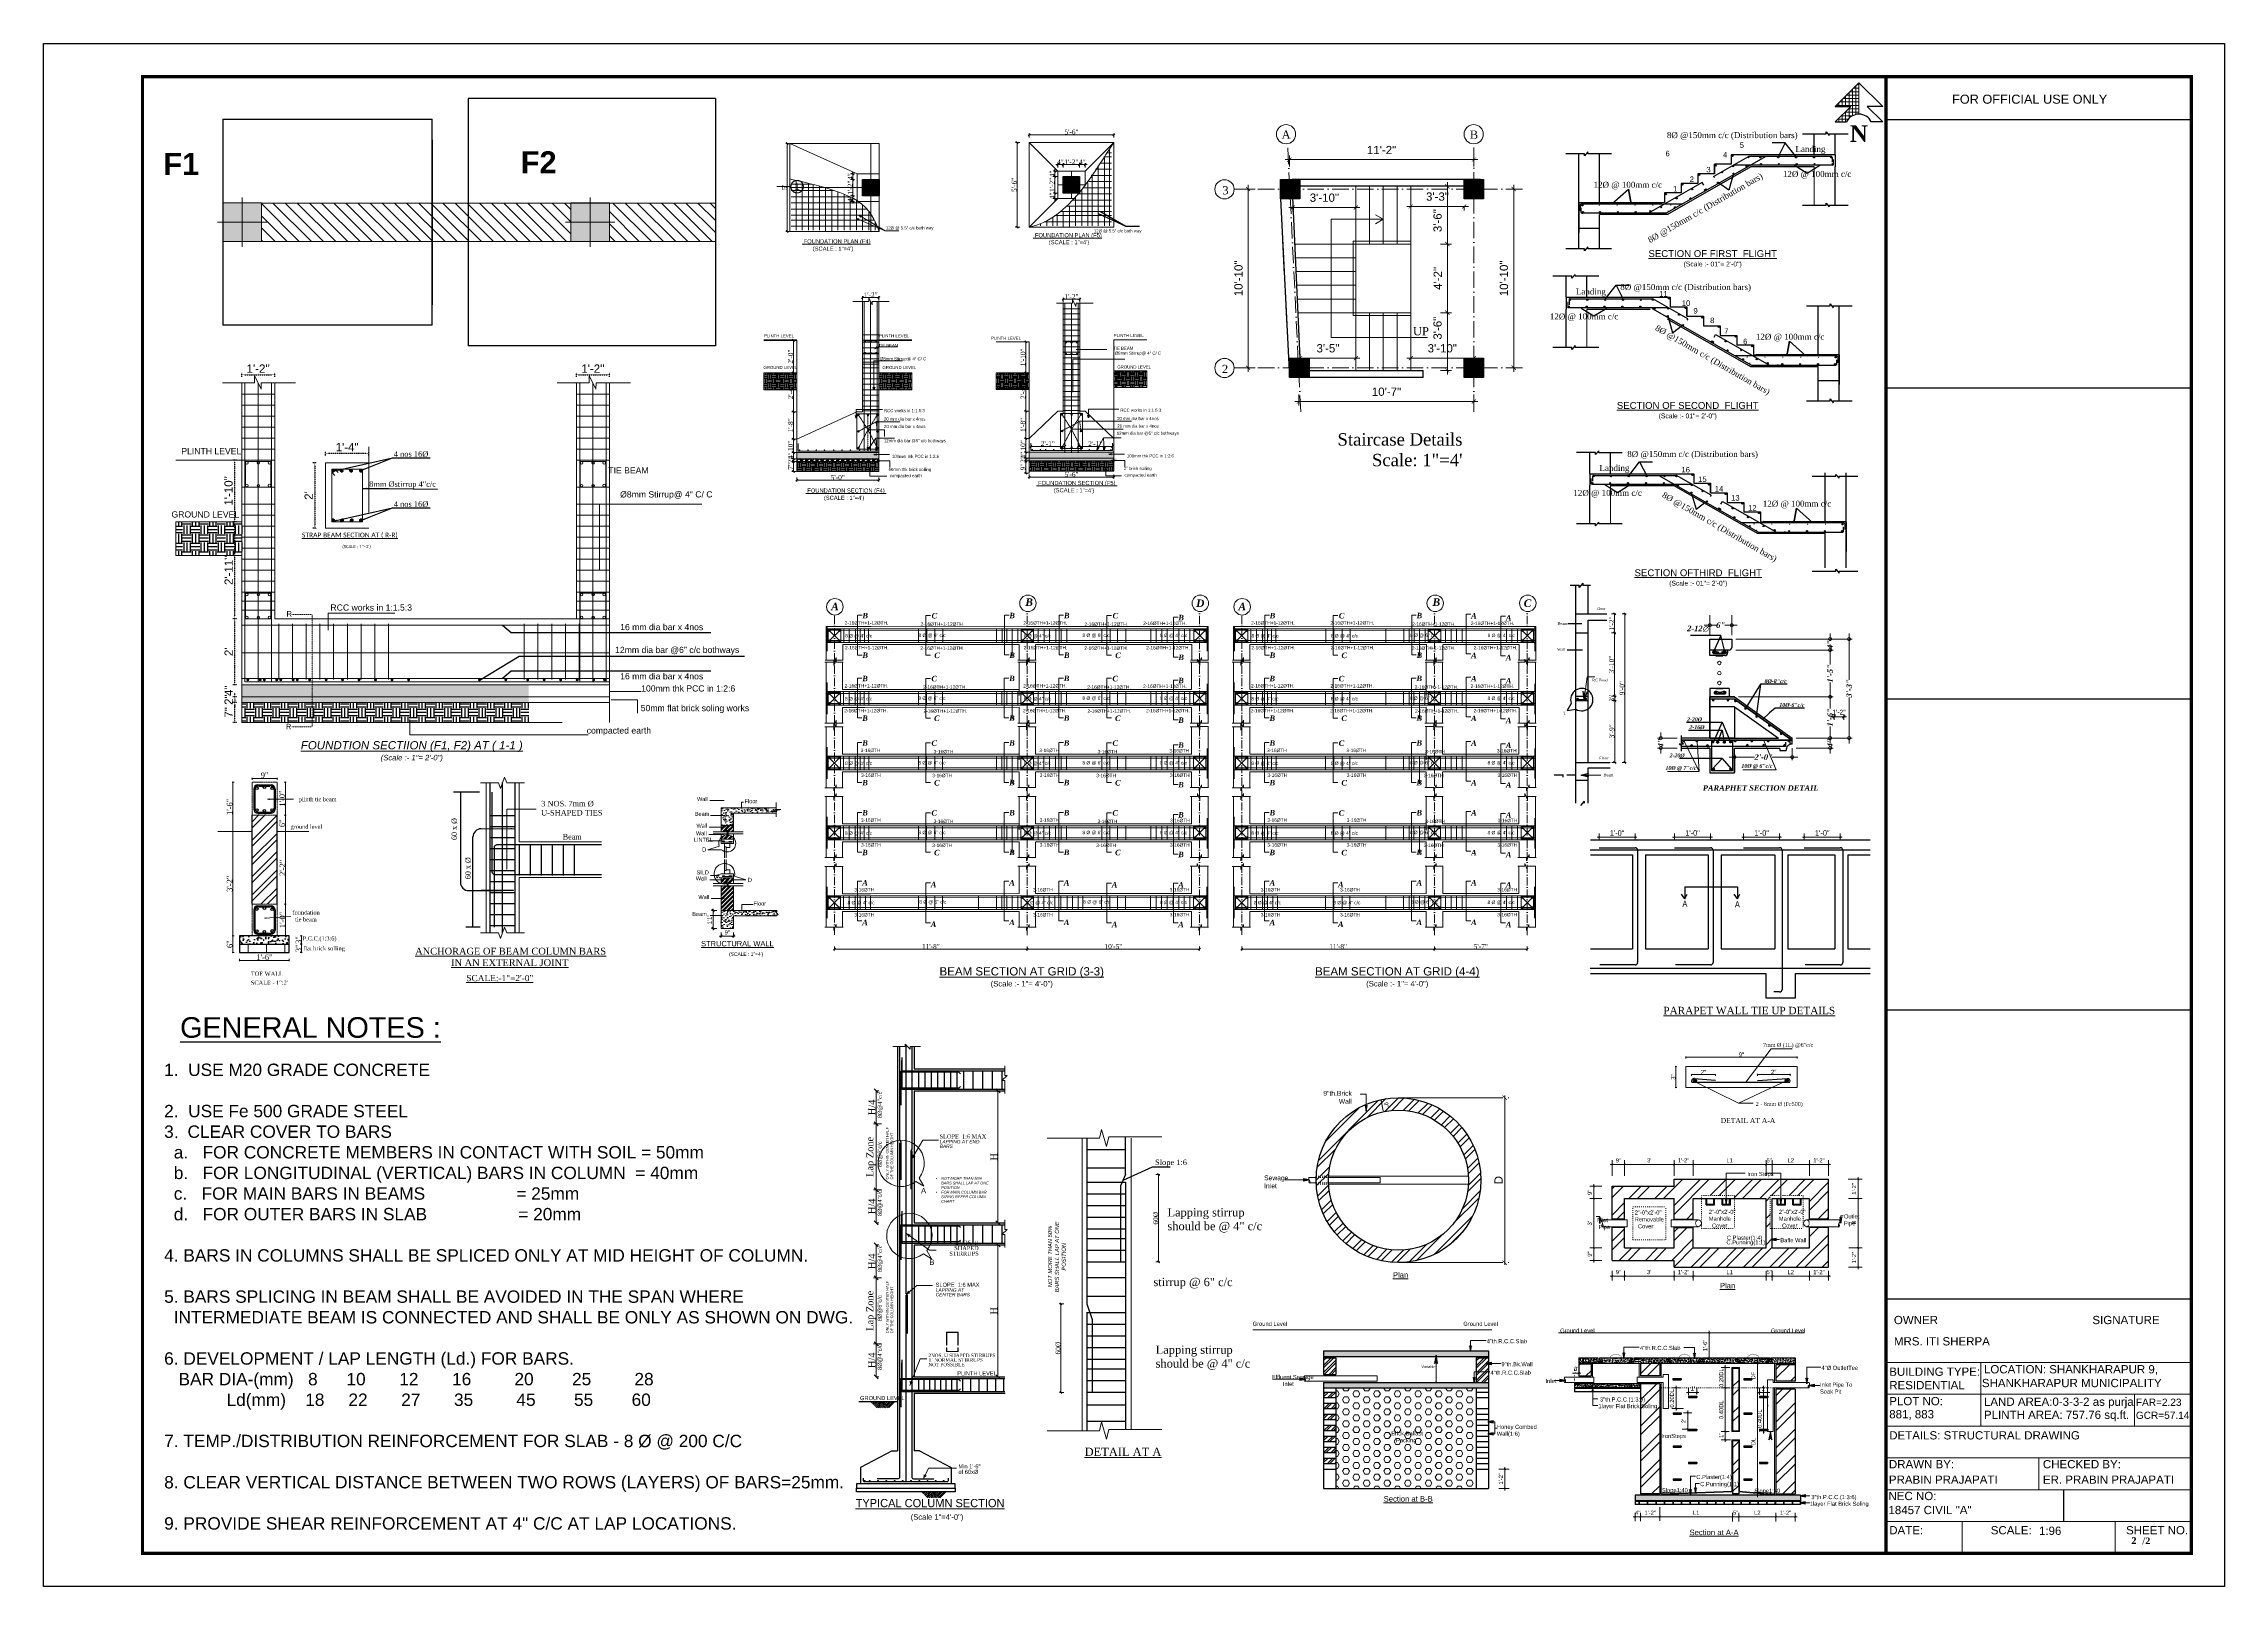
# Model space of a CAD drawing. Header units: inches. Extents: x 135 to 12999, y 9074 to 13214.
# Drawn here: x 9824 to 12999, y 9074 to 11319 of the extents above; entities that cross this region are included whole.
import ezdxf
from ezdxf.enums import TextEntityAlignment as Align

# ---------------------------------------------------------------- set-up
doc = ezdxf.new("R2010")
doc.units = ezdxf.units.IN
doc.header["$MEASUREMENT"] = 0
for name, pattern in [('ACAD_ISO03W100', [30, 12, -18]), ('ACAD_ISO07W100', [3, 0, -3]), ('ACAD_ISO10W100', [18, 12, -3, 0, -3]), ('CENTER', [50.8, 31.75, -6.35, 6.35, -6.35]), ('DASHED2', [0.375, 0.25, -0.125]), ('DASHEDX2', [1.5, 1, -0.5]), ('HIDDEN', [0.375, 0.25, -0.125])]:
    doc.linetypes.add(name, pattern=pattern)
for name, color, linetype, lineweight in [('0.15', 43, 'Continuous', 15), ('0.4', 4, 'Continuous', 40), ('1', 7, 'Continuous', 13), ('2dimension', 4, 'Continuous', 13), ('6ELEV', 2, 'Continuous', 25), ('A-Gridtag', 2, 'Continuous', 13), ('beam', 2, 'HIDDEN', 18), ('CL', 30, 'ACAD_ISO10W100', 13), ('dim', 172, 'Continuous', 9), ('dimen', 72, 'Continuous', 9), ('DIMENSION', 5, 'Continuous', 13), ('DIMNSION', 255, 'Continuous', 20), ('Dm', 7, 'Continuous', 13), ('Door', 205, 'Continuous', 13), ('ele', 32, 'Continuous', 25), ('ELE- 0.2', 135, 'Continuous', 20), ('ele-0.1', 202, 'Continuous', 13), ('ele-0.3', 30, 'Continuous', 30), ('Footoutline', 5, 'Continuous', 20), ('GRID', 8, 'CENTER', 13), ('hatch', 252, 'Continuous', 0), ('hatch-.09', 8, 'Continuous', 9), ('Hatch-Brick', 40, 'Continuous', 5), ('indexlines', 3, 'Continuous', 9), ('layout', 23, 'Continuous', 18), ('LINE', 192, 'Continuous', 18), ('Main Bars', 254, 'Continuous', 30), ('ns_DIMS', 1, 'Continuous', 0), ('ns_TEXT', 7, 'Continuous', 13), ('Plastr', 30, 'Continuous', 5), ('rcc', 2, 'Continuous', 20), ('rein', 200, 'Continuous', 30), ('REINFORECMENT', 240, 'Continuous', 18), ('secondary beam', 82, 'DASHED2', 15), ('SLAB LINE', 47, 'Continuous', 18), ('stair', 201, 'Continuous', 13), ('STIRRUP LINE', 54, 'Continuous', 18), ('stirrups', 7, 'Continuous', 25), ('Text', 7, 'Continuous', 13), ('Text 0.200', 122, 'Continuous', 20), ('TEXT REAL', 93, 'Continuous', 18), ('TEXTT', 7, 'Continuous', 25), ('WALL', 12, 'Continuous', 30), ('wall line', 121, 'Continuous', 50), ('Wall1', 30, 'Continuous', 15), ('WALLS', 7, 'Continuous', 50), ('winwood', 6, 'Continuous', 15)]:
    doc.layers.add(name, color=color, linetype=linetype, lineweight=lineweight)
for name, color, linetype in [('0.25', 203, 'Continuous'), ('1WALL', 1, 'Continuous'), ('A-Wall', 7, 'Continuous'), ('Column & Beam', 143, 'Continuous'), ('Dots', 7, 'Continuous'), ('ELEVATION', 3, 'Continuous'), ('glass', 5, 'Continuous'), ('RAILING', 22, 'Continuous'), ('TITLE', 7, 'Continuous'), ('WINDOW', 5, 'Continuous')]:
    doc.layers.add(name, color=color, linetype=linetype)
doc.styles.add('2 INCH', font='times.ttf', dxfattribs={"width": 0.8, "height": 6})
doc.styles.add('arial', font='arial.ttf')
doc.styles.add('arial 1000', font='arial.ttf')
doc.styles.add('Attic', font='ARIALN.TTF')
doc.styles.add('bimal', font='ariali.ttf', dxfattribs={"height": 7})
doc.styles.add('BIMAL0', font='times.ttf')
doc.styles.add('CEN', font='GOTHIC.TTF')
doc.styles.add('d9', font='arial.ttf', dxfattribs={"width": 0.75, "height": 9})
doc.styles.add('kriss', font='arial.ttf', dxfattribs={"height": 7})
doc.styles.add('ordinary', font='arial.ttf')
doc.styles.add('RIMAL', font='times.ttf', dxfattribs={"height": 7})
doc.styles.add('samar', font='times.ttf')
doc.styles.add('sb', font='timesbi.ttf', dxfattribs={"oblique": 3, "height": 8})
doc.styles.get("Standard").update_dxf_attribs({"font": 'arial.ttf'})
doc.styles.add('style1', font='stylu.ttf')
doc.styles.add('Text', font='BKANT.TTF', dxfattribs={"height": 8})
doc.styles.add('titles', font='arial.ttf')
doc.dimstyles.new('1 24', dxfattribs={"dimtxt": 2, "dimasz": 3, "dimexe": 0, "dimexo": 0, "dimgap": 0.25, "dimtad": 1, "dimdec": 0, "dimzin": 11, "dimdsep": 46, "dimlunit": 4, "dimtxsty": 'arial', "dimblk": 'Oblique', "dimcen": 4, "dimclrd": 256, "dimclre": 48, "dimclrt": 256, "dimadec": 0, "dimazin": 0, "dimtfac": 0.6, "dimtdec": 0, "dimtix": 1, "dimtmove": 0, "dimatfit": 3, "dimldrblk": 'Arrow2', "dimfxl": 0, "dimfrac": 1, "dimtolj": 1, "dimtzin": 0, "dimlwd": -1, "dimlwe": 5, "dimarcsym": 0})
doc.dimstyles.new('1 96', dxfattribs={"dimtxt": 7, "dimasz": 4, "dimexe": 0, "dimexo": 0, "dimgap": 3.5, "dimtad": 1, "dimdec": 0, "dimrnd": 0.5, "dimzin": 11, "dimdsep": 46, "dimlunit": 3, "dimtxsty": 'arial', "dimblk": 'Oblique', "dimcen": 4, "dimse1": 1, "dimse2": 1, "dimclrd": 256, "dimclre": 254, "dimclrt": 256, "dimadec": 0, "dimazin": 0, "dimtfac": 1, "dimtdec": 0, "dimtix": 1, "dimtmove": 0, "dimatfit": 3, "dimldrblk": 'leader', "dimfxl": 1, "dimtolj": 1, "dimtzin": 0, "dimlwd": -1, "dimlwe": 5, "dimarcsym": 0})
doc.dimstyles.new('1-24in96', dxfattribs={"dimtxt": 10, "dimasz": 1, "dimexe": 1, "dimexo": 1, "dimgap": 0.5, "dimtad": 1, "dimdec": 0, "dimlfac": 0.25, "dimzin": 3, "dimdsep": 46, "dimlunit": 4, "dimtxsty": 'samar', "dimblk": 'OBLIQUE', "dimcen": 0.09, "dimclrd": 256, "dimclre": 256, "dimadec": 0, "dimazin": 0, "dimtfac": 1, "dimtdec": 0, "dimtix": 1, "dimtmove": 1, "dimatfit": 2, "dimldrblk": 'Arrow 1', "dimfxl": 2, "dimfxlon": 1, "dimtolj": 1, "dimtzin": 0, "dimlwd": 13, "dimlwe": 13, "dimarcsym": 0})
doc.dimstyles.new('1-24in96(SMALL)', dxfattribs={"dimtxt": 8, "dimasz": 1, "dimexe": 1, "dimexo": 1, "dimgap": 0.5, "dimtad": 1, "dimdec": 0, "dimlfac": 0.25, "dimzin": 3, "dimdsep": 46, "dimlunit": 4, "dimtxsty": 'samar', "dimblk": 'OBLIQUE', "dimcen": 0.09, "dimclrd": 256, "dimclre": 256, "dimadec": 0, "dimazin": 0, "dimtfac": 1, "dimtdec": 0, "dimtix": 1, "dimtmove": 1, "dimatfit": 2, "dimldrblk": 'Arrow 1', "dimfxl": 2, "dimfxlon": 1, "dimtolj": 1, "dimtzin": 0, "dimlwd": 13, "dimlwe": 13, "dimarcsym": 0})
doc.dimstyles.new('1-8 1-2', dxfattribs={"dimscale": 0, "dimtxt": 12, "dimasz": 3, "dimexe": 3, "dimexo": 3, "dimgap": 3, "dimtad": 1, "dimdec": 0, "dimlfac": 0.25, "dimzin": 0, "dimdsep": 46, "dimlunit": 3, "dimtxsty": 'arial', "dimcen": 0.09, "dimclrd": 1, "dimclre": 256, "dimclrt": 256, "dimadec": 0, "dimazin": 0, "dimtfac": 1, "dimtdec": 0, "dimtix": 1, "dimtofl": 0, "dimtmove": 0, "dimatfit": 3, "dimldrblk": 'OBLIQUE', "dimfxl": 3, "dimfxlon": 1, "dimtolj": 1, "dimtzin": 0, "dimarcsym": 0})
doc.dimstyles.new("1-8'", dxfattribs={"dimtxt": 6, "dimasz": 3, "dimexe": 3, "dimexo": 6, "dimgap": 4, "dimtad": 1, "dimdec": 0, "dimzin": 0, "dimdsep": 46, "dimlunit": 4, "dimtxsty": 'arial 1000', "dimblk": 'ARCHTICK', "dimcen": 8, "dimdle": 3, "dimclrt": 7, "dimazin": 0, "dimtfac": 1, "dimtdec": 0, "dimtix": 1, "dimtmove": 2, "dimatfit": 3, "dimfxl": 5, "dimfxlon": 1, "dimarcsym": 0})
doc.dimstyles.new('1_96', dxfattribs={"dimtxt": 8, "dimasz": 4, "dimexe": 4, "dimexo": 21.9375, "dimgap": 3, "dimtad": 1, "dimtoh": 1, "dimdec": 0, "dimlfac": -1, "dimzin": 0, "dimdsep": 46, "dimlunit": 4, "dimtxsty": 'bimal', "dimblk": 'ARCHTICK', "dimcen": 0, "dimdle": 4, "dimse1": 1, "dimse2": 1, "dimclrd": 256, "dimclre": 1, "dimclrt": 4, "dimadec": 0, "dimazin": 0, "dimtfac": 1, "dimtdec": 0, "dimtix": 1, "dimtmove": 2, "dimatfit": 3, "dimfxl": 1, "dimfrac": 2, "dimtolj": 1, "dimtzin": 0, "dimlwd": -1, "dimlwe": 0, "dimarcsym": 1})
doc.dimstyles.new('Attic 1-24in96', dxfattribs={"dimtxt": 7, "dimasz": 1, "dimexe": 1, "dimexo": 1, "dimgap": 0.5, "dimtad": 1, "dimdec": 0, "dimlfac": 0.25, "dimzin": 3, "dimdsep": 46, "dimlunit": 4, "dimtxsty": 'Attic', "dimblk": 'OBLIQUE', "dimcen": 0.09, "dimclrd": 250, "dimclre": 250, "dimadec": 0, "dimazin": 0, "dimtfac": 1, "dimtdec": 0, "dimtix": 1, "dimtmove": 1, "dimatfit": 2, "dimldrblk": 'Arrow 1', "dimfxl": 2, "dimfxlon": 1, "dimtolj": 1, "dimtzin": 0, "dimlwd": 13, "dimlwe": 13, "dimarcsym": 0})
doc.dimstyles.new('Attic 1-48', dxfattribs={"dimtxt": 5, "dimasz": 3, "dimexe": 2, "dimexo": 1, "dimgap": 0.5, "dimtad": 1, "dimdec": 0, "dimlfac": 0.5, "dimzin": 3, "dimdsep": 46, "dimlunit": 4, "dimtxsty": 'Attic', "dimblk": 'OBLIQUE', "dimcen": 0.09, "dimclrd": 250, "dimclre": 250, "dimadec": 0, "dimazin": 0, "dimtfac": 1, "dimtdec": 0, "dimtix": 1, "dimtmove": 1, "dimatfit": 2, "dimldrblk": 'Arrow 1', "dimfxl": 4, "dimfxlon": 1, "dimtolj": 1, "dimtzin": 0, "dimlwd": 13, "dimlwe": 13, "dimarcsym": 0})
doc.dimstyles.new('Attic 1-48in96', dxfattribs={"dimtxt": 7, "dimasz": 3, "dimexe": 2, "dimexo": 1, "dimgap": 0.5, "dimtad": 1, "dimdec": 0, "dimlfac": 0.5, "dimzin": 3, "dimdsep": 46, "dimlunit": 4, "dimtxsty": 'samar', "dimblk": 'OBLIQUE', "dimcen": 0.09, "dimclrd": 1, "dimclre": 1, "dimadec": 0, "dimazin": 0, "dimtfac": 1, "dimtdec": 0, "dimtix": 1, "dimtmove": 1, "dimatfit": 2, "dimldrblk": 'Arrow 1', "dimfxl": 4, "dimfxlon": 1, "dimtolj": 1, "dimtzin": 0, "dimlwd": 13, "dimlwe": 13, "dimarcsym": 0})
doc.dimstyles.new('Copy of Standard', dxfattribs={"dimtxt": 9, "dimasz": 3, "dimexe": 6, "dimexo": 12, "dimgap": 2, "dimtad": 1, "dimdec": 0, "dimlfac": 25, "dimzin": 3, "dimdsep": 46, "dimtxsty": 'Attic', "dimblk": 'ARCHTICK', "dimcen": 0.09, "dimdle": 3, "dimclrd": 256, "dimclre": 256, "dimclrt": 256, "dimadec": 0, "dimazin": 0, "dimtfac": 1, "dimtdec": 0, "dimtix": 1, "dimtmove": 0, "dimatfit": 0, "dimldrblk": 'ARCHTICK', "dimfxl": 6, "dimfxlon": 1, "dimtolj": 1, "dimtzin": 0, "dimlwd": 15, "dimlwe": 13, "dimarcsym": 0})
doc.dimstyles.new('d8', dxfattribs={"dimtxt": 8, "dimasz": 11, "dimexe": 6, "dimexo": 18, "dimgap": 4, "dimtad": 1, "dimzin": 11, "dimlunit": 4, "dimtxsty": 'd9', "dimblk": 'DOTSMALL', "dimcen": 2.5, "dimdle": 6, "dimclrd": 256, "dimclre": 256, "dimclrt": 256, "dimadec": 0, "dimazin": 0, "dimtfac": 1, "dimtix": 1, "dimtmove": 0, "dimatfit": 3, "dimldrblk": 'OPEN30', "dimfxl": 1, "dimfrac": 2, "dimlwd": -1, "dimlwe": -1, "dimarcsym": 0})
doc.dimstyles.new('DDD', dxfattribs={"dimscale": 0, "dimtxt": 7, "dimasz": 4, "dimexe": 5, "dimexo": 5, "dimgap": 0, "dimtad": 1, "dimdec": 0, "dimzin": 0, "dimdsep": 46, "dimlunit": 3, "dimtxsty": 'Standard', "dimcen": 0, "dimse1": 1, "dimse2": 1, "dimclrd": 1, "dimclre": 4, "dimclrt": 2, "dimadec": 0, "dimazin": 0, "dimtfac": 1, "dimtdec": 0, "dimtofl": 0, "dimtmove": 0, "dimatfit": 3, "dimfxl": 1, "dimtolj": 1, "dimtzin": 0, "dimarcsym": 0})
doc.dimstyles.new('dimstyle-2', dxfattribs={"dimtxt": 6, "dimasz": 3.5, "dimexe": 2.25, "dimexo": 6.125, "dimgap": 2.125, "dimtad": 1, "dimdec": 1, "dimlunit": 4, "dimtxsty": 'Standard', "dimblk": 'OBLIQUE', "dimcen": 3, "dimdle": 2.5, "dimclre": 71, "dimadec": 0, "dimazin": 0, "dimtfac": 0.5, "dimtdec": 1, "dimtmove": 0, "dimatfit": 3, "dimldrblk": 'OBLIQUE', "dimfxl": 1, "dimlwe": 5, "dimarcsym": 0})
doc.dimstyles.new('ONE INCH FOUR FT', dxfattribs={"dimtxt": 7, "dimasz": 4, "dimexe": 0.18, "dimexo": 0.0625, "dimgap": 1.5, "dimtad": 1, "dimdec": 0, "dimlfac": 0.5, "dimzin": 0, "dimdsep": 46, "dimlunit": 3, "dimtxsty": 'BIMAL0', "dimblk": 'ARCHTICK', "dimcen": 0.09, "dimclrt": 210, "dimadec": 0, "dimazin": 0, "dimtfac": 1, "dimtdec": 0, "dimtofl": 0, "dimtmove": 0, "dimatfit": 3, "dimldrblk": 'OPEN30', "dimfxl": 1, "dimtolj": 1, "dimtzin": 0, "dimlwd": 15, "dimarcsym": 0})
doc.dimstyles.new('plan 8', dxfattribs={"dimtxt": 6, "dimasz": 3, "dimexe": 6, "dimexo": 15, "dimgap": 3, "dimtad": 1, "dimdec": 0, "dimzin": 0, "dimdsep": 46, "dimlunit": 3, "dimtxsty": 'Standard', "dimblk": 'ARCHTICK', "dimcen": 0.09, "dimdle": 3, "dimclrd": 256, "dimclre": 6, "dimclrt": 256, "dimadec": 0, "dimazin": 0, "dimtfac": 1, "dimtdec": 0, "dimtix": 1, "dimtmove": 1, "dimatfit": 3, "dimldrblk": 'ARCHTICK', "dimfxl": 1, "dimtolj": 1, "dimtzin": 0, "dimlwd": 5, "dimlwe": 0, "dimarcsym": 0})
doc.dimstyles.new('RIMAL', dxfattribs={"dimscale": 0, "dimtxt": 8, "dimasz": 3, "dimexe": 2, "dimexo": 12, "dimgap": 2, "dimtad": 1, "dimdec": 0, "dimzin": 3, "dimdsep": 46, "dimlunit": 4, "dimtxsty": 'RIMAL', "dimblk": 'OBLIQUE', "dimcen": 2, "dimclrd": 256, "dimclre": 256, "dimclrt": 7, "dimadec": 1, "dimazin": 2, "dimtfac": 1, "dimtdec": 0, "dimtix": 1, "dimtmove": 0, "dimatfit": 3, "dimfxl": 3, "dimfxlon": 1, "dimfrac": 2, "dimtolj": 2, "dimtzin": 0, "dimarcsym": 0})
doc.dimstyles.get("Standard").update_dxf_attribs({"dimtxt": 12, "dimasz": 0.18, "dimexe": 6, "dimexo": 6, "dimgap": 6, "dimtad": 0, "dimtih": 1, "dimtoh": 1, "dimdec": 0, "dimzin": 0, "dimdsep": 46, "dimlunit": 3, "dimtxsty": 'Standard', "dimcen": 0.09, "dimadec": 0, "dimazin": 0, "dimtfac": 1, "dimtdec": 0, "dimtofl": 0, "dimtmove": 0, "dimatfit": 3, "dimfxl": 1, "dimtolj": 1, "dimtzin": 0, "dimarcsym": 0})
pattern_1 = [(45, (6841485.6991, 535974.5904), (-0.67351920908, 0.67351920908), [])]
pattern_2 = [(45, (6841448.5325, 536040.3126), (-0.67351920908, 0.67351920908), [])]
pattern_3 = [(45, (280490.568, 1999.65), (-19.0919, 19.0919), []), (45, (280503.296, 1999.65), (-19.0919, 19.0919), [])]
pattern_4 = [(50, (279280.0295, -7234.9446), (5.3794514, -0.470641), [0.5625, -6.1875]), (355, (279280.0295, -7234.9446), (-1.040635, 5.641441), [0.45, -4.95]), (100.4514, (279280.478, -7234.984), (4.3388204, 5.1707966), [0.4780514, -5.2585658]), (46.1842, (279280.0295, -7233.4446), (8.004308, -1.2413926), [0.84375, -9.28125]), (96.6356, (279280.6965, -7233.548), (7.00997, 7.305884), [0.717077, -7.8878475]), (351.1842, (279280.0295, -7233.445), (7.0099646, 7.3058895), [0.675, -7.425]), (21, (279280.7795, -7233.8196), (4.4768029, -3.0196417), [0.5625, -6.1875]), (326, (279280.7795, -7233.8196), (1.824865, 5.4386253), [0.45, -4.95]), (71.4514, (279281.1525, -7234.071), (6.3016697, 2.4189787), [0.4780514, -5.2585658]), (37.5, (279280.0295, -7234.9446), (0.0911989, 2.4967039), [0, -4.89, 0, -5.025, 0, -4.96875]), (7.5, (279280.0295, -7234.9446), (1.9730215, 2.95808784), [0, -2.865, 0, -4.7775, 0, -1.89375]), (327.5, (279278.357, -7234.9446), (4.00366827, -0.16916154), [0, -1.875, 0, -5.85, 0, -7.7625]), (317.5, (279277.607, -7234.9446), (4.3738963, 0.7507874), [0, -2.4375, 0, -3.885, 0, -5.5125])]
pattern_5 = [(45, (279961.215, 1218.718), (-5.3033, 5.3033), []), (45, (279964.75, 1218.718), (-5.3033, 5.3033), [])]

# ---------------------------------------------------------------- blocks, each defined once
blk = doc.blocks.new('_ArchTick')
at = {"color": 0, "const_width": 0.15}
blk.add_lwpolyline([(-0.5, -0.5), (0.5, 0.5)], dxfattribs=at)
blk = doc.blocks.new('*D52')
at = {"layer": 'Defpoints', "color": 0, "ltscale": 0.1, "transparency": 16777216}
for p in [(36015.9, 43334.3), (36074.3, 43351.5), (36074.3, 43334.3)]:
    blk.add_point(p, dxfattribs=at)
at = {"layer": 'rein', "lineweight": 13, "ltscale": 0.1, "transparency": 16777216}
for p, q in [((36015.9, 43346.3), (36015.9, 43357.5)), ((36074.3, 43346.3), (36074.3, 43357.5))]:
    blk.add_line(p, q, dxfattribs=at)
at = {"layer": 'rein', "lineweight": 15, "ltscale": 0.1, "transparency": 16777216}
blk.add_line((36012.9, 43351.5), (36077.3, 43351.5), dxfattribs=at)
at = {"layer": 'rein', "lineweight": 15, "ltscale": 0.1, "transparency": 16777216, "xscale": 3, "yscale": 3, "zscale": 3, "rotation": 180}
blk.add_blockref('_ArchTick', (36015.9, 43351.5), dxfattribs=at)
at = {"layer": 'rein', "lineweight": 15, "ltscale": 0.1, "transparency": 16777216, "xscale": 3, "yscale": 3, "zscale": 3}
blk.add_blockref('_ArchTick', (36074.3, 43351.5), dxfattribs=at)
at = {"layer": 'rein', "ltscale": 0.1, "transparency": 16777216, "insert": (36045.1, 43358.1), "char_height": 9, "attachment_point": 5, "style": 'Attic'}
blk.add_mtext('\\A1;1\'-0"', dxfattribs=at)
blk = doc.blocks.new('*D53')
at = {"layer": 'Defpoints', "color": 0, "ltscale": 0.1, "transparency": 16777216}
for p in [(36138, 43334.3), (36196.4, 43351.5), (36196.4, 43334.3)]:
    blk.add_point(p, dxfattribs=at)
at = {"layer": 'rein', "lineweight": 13, "ltscale": 0.1, "transparency": 16777216}
for p, q in [((36138, 43346.3), (36138, 43357.5)), ((36196.4, 43346.3), (36196.4, 43357.5))]:
    blk.add_line(p, q, dxfattribs=at)
at = {"layer": 'rein', "lineweight": 15, "ltscale": 0.1, "transparency": 16777216}
blk.add_line((36135, 43351.5), (36199.4, 43351.5), dxfattribs=at)
at = {"layer": 'rein', "lineweight": 15, "ltscale": 0.1, "transparency": 16777216, "xscale": 3, "yscale": 3, "zscale": 3, "rotation": 180}
blk.add_blockref('_ArchTick', (36138, 43351.5), dxfattribs=at)
at = {"layer": 'rein', "lineweight": 15, "ltscale": 0.1, "transparency": 16777216, "xscale": 3, "yscale": 3, "zscale": 3}
blk.add_blockref('_ArchTick', (36196.4, 43351.5), dxfattribs=at)
at = {"layer": 'rein', "ltscale": 0.1, "transparency": 16777216, "insert": (36167.2, 43358.1), "char_height": 9, "attachment_point": 5, "style": 'Attic'}
blk.add_mtext('\\A1;1\'-0"', dxfattribs=at)
blk = doc.blocks.new('*D54')
at = {"layer": 'Defpoints', "color": 0, "ltscale": 0.1, "transparency": 16777216}
for p in [(36249.7, 43334.3), (36308.1, 43351.5), (36308.1, 43334.3)]:
    blk.add_point(p, dxfattribs=at)
at = {"layer": 'rein', "lineweight": 13, "ltscale": 0.1, "transparency": 16777216}
for p, q in [((36249.7, 43346.3), (36249.7, 43357.5)), ((36308.1, 43346.3), (36308.1, 43357.5))]:
    blk.add_line(p, q, dxfattribs=at)
at = {"layer": 'rein', "lineweight": 15, "ltscale": 0.1, "transparency": 16777216}
blk.add_line((36246.7, 43351.5), (36311.1, 43351.5), dxfattribs=at)
at = {"layer": 'rein', "lineweight": 15, "ltscale": 0.1, "transparency": 16777216, "xscale": 3, "yscale": 3, "zscale": 3, "rotation": 180}
blk.add_blockref('_ArchTick', (36249.7, 43351.5), dxfattribs=at)
at = {"layer": 'rein', "lineweight": 15, "ltscale": 0.1, "transparency": 16777216, "xscale": 3, "yscale": 3, "zscale": 3}
blk.add_blockref('_ArchTick', (36308.1, 43351.5), dxfattribs=at)
at = {"layer": 'rein', "ltscale": 0.1, "transparency": 16777216, "insert": (36278.9, 43358.1), "char_height": 9, "attachment_point": 5, "style": 'Attic'}
blk.add_mtext('\\A1;1\'-0"', dxfattribs=at)
blk = doc.blocks.new('*D55')
at = {"layer": 'Defpoints', "color": 0, "ltscale": 0.1, "transparency": 16777216}
for p in [(36347.8, 43334.3), (36406.2, 43351.5), (36406.2, 43334.3)]:
    blk.add_point(p, dxfattribs=at)
at = {"layer": 'rein', "lineweight": 13, "ltscale": 0.1, "transparency": 16777216}
for p, q in [((36347.8, 43346.3), (36347.8, 43357.5)), ((36406.2, 43346.3), (36406.2, 43357.5))]:
    blk.add_line(p, q, dxfattribs=at)
at = {"layer": 'rein', "lineweight": 15, "ltscale": 0.1, "transparency": 16777216}
blk.add_line((36344.8, 43351.5), (36409.2, 43351.5), dxfattribs=at)
at = {"layer": 'rein', "lineweight": 15, "ltscale": 0.1, "transparency": 16777216, "xscale": 3, "yscale": 3, "zscale": 3, "rotation": 180}
blk.add_blockref('_ArchTick', (36347.8, 43351.5), dxfattribs=at)
at = {"layer": 'rein', "lineweight": 15, "ltscale": 0.1, "transparency": 16777216, "xscale": 3, "yscale": 3, "zscale": 3}
blk.add_blockref('_ArchTick', (36406.2, 43351.5), dxfattribs=at)
at = {"layer": 'rein', "ltscale": 0.1, "transparency": 16777216, "insert": (36377, 43358.1), "char_height": 9, "attachment_point": 5, "style": 'Attic'}
blk.add_mtext('\\A1;1\'-0"', dxfattribs=at)
blk = doc.blocks.new('_OBLIQUE')
at = {"color": 0, "linetype": 'ByBlock'}
blk.add_line((-0.5, -0.5), (0.5, 0.5), dxfattribs=at)
blk = doc.blocks.new('*D56')
at = {"layer": 'Defpoints', "color": 0, "ltscale": 2, "transparency": 16777216}
for p in [(36204.1, 42967.4), (36165.7, 42957.1), (36204.1, 42958.6)]:
    blk.add_point(p, dxfattribs=at)
at = {"layer": 'hatch', "color": 250, "lineweight": 13, "ltscale": 2, "transparency": 16777216}
for p, q in [((36165.7, 42965.4), (36165.7, 42968.4)), ((36165.7, 42967.4), (36204.1, 42967.4)), ((36204.1, 42965.4), (36204.1, 42968.4))]:
    blk.add_line(p, q, dxfattribs=at)
at = {"layer": 'hatch', "color": 250, "lineweight": 13, "ltscale": 2, "transparency": 16777216, "rotation": 180}
blk.add_blockref('_OBLIQUE', (36165.7, 42967.4), dxfattribs=at)
at = {"layer": 'hatch', "color": 250, "lineweight": 13, "ltscale": 2, "transparency": 16777216}
blk.add_blockref('_OBLIQUE', (36204.1, 42967.4), dxfattribs=at)
at = {"layer": 'hatch', "color": 0, "ltscale": 2, "transparency": 16777216, "insert": (36184.9, 42971.4), "char_height": 7, "attachment_point": 5, "style": 'Attic'}
blk.add_mtext('\\A1;2"', dxfattribs=at)
blk = doc.blocks.new('Arrow 1')
at = {"layer": 'TEXTT'}
blk.add_hatch(color=256, dxfattribs=at).paths.add_polyline_path([(-1.01, 0.42), (-1.01, -0.42), (-0.01, 0)])
blk = doc.blocks.new('*D57')
at = {"layer": 'Defpoints', "color": 0, "transparency": 16777216}
for p in [(36324.9, 42967.7), (36272.2, 42957.7), (36324.9, 42957.3)]:
    blk.add_point(p, dxfattribs=at)
at = {"layer": 'dimen', "color": 250, "lineweight": 13, "transparency": 16777216}
for p, q in [((36272.2, 42965.7), (36272.2, 42968.7)), ((36272.2, 42967.7), (36324.9, 42967.7)), ((36324.9, 42965.7), (36324.9, 42968.7))]:
    blk.add_line(p, q, dxfattribs=at)
at = {"layer": 'dimen', "color": 250, "lineweight": 13, "transparency": 16777216, "rotation": 180}
blk.add_blockref('_OBLIQUE', (36272.2, 42967.7), dxfattribs=at)
at = {"layer": 'dimen', "color": 250, "lineweight": 13, "transparency": 16777216}
blk.add_blockref('_OBLIQUE', (36324.9, 42967.7), dxfattribs=at)
at = {"layer": 'dimen', "color": 0, "transparency": 16777216, "insert": (36298.5, 42971.7), "char_height": 7, "attachment_point": 5, "style": 'Attic'}
blk.add_mtext('\\A1;2"', dxfattribs=at)
blk = doc.blocks.new('*D58')
at = {"layer": 'Defpoints', "color": 0, "ltscale": 2, "transparency": 16777216}
for p in [(36140, 42980.4), (36156.5, 42980.4), (36156.5, 42946.5)]:
    blk.add_point(p, dxfattribs=at)
at = {"layer": 'hatch', "color": 250, "lineweight": 13, "ltscale": 2, "transparency": 16777216}
for p, q in [((36142, 42980.4), (36139, 42980.4)), ((36140, 42946.5), (36140, 42980.4)), ((36142, 42946.5), (36139, 42946.5))]:
    blk.add_line(p, q, dxfattribs=at)
for p, rotation in [((36140, 42980.4), 90), ((36140, 42946.5), 270)]:
    blk.add_blockref('_OBLIQUE', p, dxfattribs=dict(at, rotation=rotation))
at = {"layer": 'hatch', "color": 0, "ltscale": 2, "transparency": 16777216, "insert": (36135.9, 42963.5), "char_height": 7, "attachment_point": 5, "rotation": 90, "style": 'Attic'}
blk.add_mtext('\\A1;3"', dxfattribs=at)
blk = doc.blocks.new('*D59')
at = {"layer": 'Defpoints', "color": 0, "ltscale": 2, "transparency": 16777216}
for p in [(36156.5, 42980.4), (36336.2, 42995.6), (36336.2, 42980.4)]:
    blk.add_point(p, dxfattribs=at)
at = {"layer": 'hatch', "color": 250, "lineweight": 13, "ltscale": 2, "transparency": 16777216}
for p, q in [((36156.5, 42993.6), (36156.5, 42996.6)), ((36156.5, 42995.6), (36336.2, 42995.6)), ((36336.2, 42993.6), (36336.2, 42996.6))]:
    blk.add_line(p, q, dxfattribs=at)
at = {"layer": 'hatch', "color": 250, "lineweight": 13, "ltscale": 2, "transparency": 16777216, "rotation": 180}
blk.add_blockref('_OBLIQUE', (36156.5, 42995.6), dxfattribs=at)
at = {"layer": 'hatch', "color": 250, "lineweight": 13, "ltscale": 2, "transparency": 16777216}
blk.add_blockref('_OBLIQUE', (36336.2, 42995.6), dxfattribs=at)
at = {"layer": 'hatch', "color": 0, "ltscale": 2, "transparency": 16777216, "insert": (36246.4, 42999.7), "char_height": 7, "attachment_point": 5, "style": 'Attic'}
blk.add_mtext('\\A1;9"', dxfattribs=at)
blk = doc.blocks.new('*D36')
at = {"layer": 'Defpoints', "color": 0, "transparency": 16777216}
for p in [(89637.5, -52180.6), (89637.5, -52191.7), (89655.5, -52180.6)]:
    blk.add_point(p, dxfattribs=at)
at = {"layer": 'dim', "color": 0, "lineweight": -2, "transparency": 16777216}
blk.add_line((89658, -52191.7), (89635, -52191.7), dxfattribs=at)
at = {"layer": 'dim', "color": 71, "lineweight": 5, "transparency": 16777216}
for p, q in [((89637.5, -52186.7), (89637.5, -52194)), ((89655.5, -52186.7), (89655.5, -52194))]:
    blk.add_line(p, q, dxfattribs=at)
at = {"layer": 'dim', "color": 0, "lineweight": -2, "transparency": 16777216, "xscale": 3.5, "yscale": 3.5, "zscale": 3.5, "rotation": 180}
blk.add_blockref('_OBLIQUE', (89637.5, -52191.7), dxfattribs=at)
at = {"layer": 'dim', "color": 0, "lineweight": -2, "transparency": 16777216, "xscale": 3.5, "yscale": 3.5, "zscale": 3.5}
blk.add_blockref('_OBLIQUE', (89655.5, -52191.7), dxfattribs=at)
at = {"layer": 'dim', "color": 0, "transparency": 16777216, "insert": (89646.5, -52186.6), "char_height": 6, "attachment_point": 5}
blk.add_mtext('9"', dxfattribs=at)
blk = doc.blocks.new('*D37')
at = {"layer": 'Defpoints', "color": 0, "transparency": 16777216}
for p in [(89637.5, -52154.6), (89625.8, -52180.6), (89637.5, -52180.6)]:
    blk.add_point(p, dxfattribs=at)
at = {"layer": 'dim', "color": 71, "lineweight": 5, "transparency": 16777216}
for p, q in [((89631.3, -52154.6), (89623.6, -52154.6)), ((89631.3, -52180.6), (89623.6, -52180.6))]:
    blk.add_line(p, q, dxfattribs=at)
at = {"layer": 'dim', "color": 0, "lineweight": -2, "transparency": 16777216}
blk.add_line((89625.8, -52152.1), (89625.8, -52183.1), dxfattribs=at)
at = {"layer": 'dim', "color": 0, "lineweight": -2, "transparency": 16777216, "xscale": 3.5, "yscale": 3.5, "zscale": 3.5}
for p, rotation in [((89625.8, -52154.6), 90), ((89625.8, -52180.6), 270)]:
    blk.add_blockref('_OBLIQUE', p, dxfattribs=dict(at, rotation=rotation))
at = {"layer": 'dim', "color": 0, "transparency": 16777216, "insert": (89620.7, -52167.6), "char_height": 6, "attachment_point": 5, "rotation": 90}
blk.add_mtext('1\'1"', dxfattribs=at)
blk = doc.blocks.new('_DotSmall')
at = {"color": 0, "linetype": 'ByBlock', "const_width": 0.5}
blk.add_lwpolyline([(-0.0625, 0, 1), (0.0625, 0, 1)], format="xyb", close=True, dxfattribs=at)
blk = doc.blocks.new('_Open30')
at = {"color": 0, "linetype": 'ByBlock', "lineweight": -2}
for p, q in [((-1, 0.27), (0, 0)), ((0, 0), (-1, -0.27)), ((0, 0), (-1, 0))]:
    blk.add_line(p, q, dxfattribs=at)
blk = doc.blocks.new('*D152')
at = {"layer": 'Defpoints', "color": 0, "ltscale": 0.1, "transparency": 16777216}
for p in [(12072.6, 10363.1), (12072.6, 10272.8), (12111.2, 10272.8)]:
    blk.add_point(p, dxfattribs=at)
at = {"layer": 'dimen', "color": 1, "lineweight": 13, "ltscale": 0.1, "transparency": 16777216}
for p, q in [((12107.2, 10363.1), (12113.2, 10363.1)), ((12111.2, 10363.1), (12111.2, 10272.8)), ((12107.2, 10272.8), (12113.2, 10272.8))]:
    blk.add_line(p, q, dxfattribs=at)
at = {"layer": 'dimen', "color": 1, "lineweight": 13, "ltscale": 0.1, "transparency": 16777216, "xscale": 3, "yscale": 3, "zscale": 3}
for p, rotation in [((12111.2, 10363.1), 90), ((12111.2, 10272.8), 270)]:
    blk.add_blockref('_OBLIQUE', p, dxfattribs=dict(at, rotation=rotation))
at = {"layer": 'dimen', "color": 0, "ltscale": 0.1, "transparency": 16777216, "insert": (12107.1, 10318), "char_height": 7, "attachment_point": 5, "rotation": 90, "style": 'samar'}
blk.add_mtext('\\A1;3\'-9"', dxfattribs=at)
blk = doc.blocks.new('*D153')
at = {"layer": 'Defpoints', "color": 0, "ltscale": 0.1, "transparency": 16777216}
for p in [(12072.6, 10489), (12125.9, 10489), (12072.6, 10272.8)]:
    blk.add_point(p, dxfattribs=at)
at = {"layer": 'dimen', "color": 1, "lineweight": 13, "ltscale": 0.1, "transparency": 16777216}
for p, q in [((12121.9, 10489), (12127.9, 10489)), ((12125.9, 10272.8), (12125.9, 10489)), ((12121.9, 10272.8), (12127.9, 10272.8))]:
    blk.add_line(p, q, dxfattribs=at)
at = {"layer": 'dimen', "color": 1, "lineweight": 13, "ltscale": 0.1, "transparency": 16777216, "xscale": 3, "yscale": 3, "zscale": 3}
for p, rotation in [((12125.9, 10489), 90), ((12125.9, 10272.8), 270)]:
    blk.add_blockref('_OBLIQUE', p, dxfattribs=dict(at, rotation=rotation))
at = {"layer": 'dimen', "color": 0, "ltscale": 0.1, "transparency": 16777216, "insert": (12121.9, 10380.9), "char_height": 7, "attachment_point": 5, "rotation": 90, "style": 'samar'}
blk.add_mtext('\\A1;9\'-0"', dxfattribs=at)
blk = doc.blocks.new('*D154')
at = {"layer": 'Defpoints', "color": 0, "ltscale": 0.1, "transparency": 16777216}
for p in [(12072.6, 10369.1), (12072.6, 10363.1), (12111.2, 10369.1)]:
    blk.add_point(p, dxfattribs=at)
at = {"layer": 'dimen', "color": 1, "lineweight": 13, "ltscale": 0.1, "transparency": 16777216}
for p, q in [((12107.2, 10369.1), (12113.2, 10369.1)), ((12107.2, 10363.1), (12113.2, 10363.1)), ((12111.2, 10369.1), (12111.2, 10372.1)), ((12111.2, 10363.1), (12111.2, 10369.1)), ((12111.2, 10363.1), (12111.2, 10360.1))]:
    blk.add_line(p, q, dxfattribs=at)
at = {"layer": 'dimen', "color": 1, "lineweight": 13, "ltscale": 0.1, "transparency": 16777216, "xscale": 3, "yscale": 3, "zscale": 3}
for p, rotation in [((12111.2, 10369.1), 270), ((12111.2, 10363.1), 90)]:
    blk.add_blockref('_OBLIQUE', p, dxfattribs=dict(at, rotation=rotation))
at = {"layer": 'dimen', "color": 0, "ltscale": 0.1, "transparency": 16777216, "insert": (12107.1, 10366.1), "char_height": 7, "attachment_point": 5, "rotation": 90, "style": 'samar'}
blk.add_mtext('\\A1;3"', dxfattribs=at)
blk = doc.blocks.new('*D155')
at = {"layer": 'Defpoints', "color": 0, "ltscale": 0.1, "transparency": 16777216}
for p in [(12072.6, 10461.2), (12110.8, 10461.2), (12072.6, 10369.1)]:
    blk.add_point(p, dxfattribs=at)
at = {"layer": 'dimen', "color": 1, "lineweight": 13, "ltscale": 0.1, "transparency": 16777216}
for p, q in [((12106.8, 10461.2), (12112.8, 10461.2)), ((12110.8, 10369.1), (12110.8, 10461.2)), ((12106.8, 10369.1), (12112.8, 10369.1))]:
    blk.add_line(p, q, dxfattribs=at)
at = {"layer": 'dimen', "color": 1, "lineweight": 13, "ltscale": 0.1, "transparency": 16777216, "xscale": 3, "yscale": 3, "zscale": 3}
for p, rotation in [((12110.8, 10461.2), 90), ((12110.8, 10369.1), 270)]:
    blk.add_blockref('_OBLIQUE', p, dxfattribs=dict(at, rotation=rotation))
at = {"layer": 'dimen', "color": 0, "ltscale": 0.1, "transparency": 16777216, "insert": (12106.7, 10415.1), "char_height": 7, "attachment_point": 5, "rotation": 90, "style": 'samar'}
blk.add_mtext('\\A1;3\'-10"', dxfattribs=at)
blk = doc.blocks.new('*D156')
at = {"layer": 'Defpoints', "color": 0, "ltscale": 0.1, "transparency": 16777216}
for p in [(12072.6, 10489), (12110.8, 10489), (12072.6, 10461.2)]:
    blk.add_point(p, dxfattribs=at)
at = {"layer": 'dimen', "color": 1, "lineweight": 13, "ltscale": 0.1, "transparency": 16777216}
for p, q in [((12106.8, 10489), (12112.8, 10489)), ((12110.8, 10461.2), (12110.8, 10489)), ((12106.8, 10461.2), (12112.8, 10461.2))]:
    blk.add_line(p, q, dxfattribs=at)
at = {"layer": 'dimen', "color": 1, "lineweight": 13, "ltscale": 0.1, "transparency": 16777216, "xscale": 3, "yscale": 3, "zscale": 3}
for p, rotation in [((12110.8, 10489), 90), ((12110.8, 10461.2), 270)]:
    blk.add_blockref('_OBLIQUE', p, dxfattribs=dict(at, rotation=rotation))
at = {"layer": 'dimen', "color": 0, "ltscale": 0.1, "transparency": 16777216, "insert": (12106.8, 10475.1), "char_height": 7, "attachment_point": 5, "rotation": 90, "style": 'samar'}
blk.add_mtext('\\A1;1\'-2"', dxfattribs=at)
blk = doc.blocks.new('Oblique')
at = {"lineweight": 9}
for p, q in [((1, 0), (-1, 0)), ((-0.5, -0.5), (0.5, 0.5)), ((0, 1), (0, -1))]:
    blk.add_line(p, q, dxfattribs=at)
blk = doc.blocks.new('*D157')
at = {"layer": 'Defpoints', "color": 0, "transparency": 16777216}
for p in [(12430.7, 10339), (12430.7, 10337.5), (12444.7, 10337.5)]:
    blk.add_point(p, dxfattribs=at)
at = {"layer": 'DIMENSION', "transparency": 16777216}
for p, q in [((12430.7, 10339), (12426.7, 10339)), ((12444.7, 10339), (12430.7, 10339)), ((12444.7, 10339), (12448.7, 10339))]:
    blk.add_line(p, q, dxfattribs=at)
at = {"layer": 'DIMENSION', "transparency": 16777216, "xscale": 4, "yscale": 4, "zscale": 4}
blk.add_blockref('Oblique', (12430.7, 10339), dxfattribs=at)
at = {"layer": 'DIMENSION', "transparency": 16777216, "xscale": 4, "yscale": 4, "zscale": 4, "rotation": 180}
blk.add_blockref('Oblique', (12444.7, 10339), dxfattribs=at)
at = {"layer": 'DIMENSION', "transparency": 16777216, "insert": (12437.7, 10346), "char_height": 7, "attachment_point": 5, "style": 'arial'}
blk.add_mtext('\\A1;1\'-2"', dxfattribs=at)
blk = doc.blocks.new('leader')
blk.add_solid([(-1.34, 0.32), (0, 0), (-1.34, -0.32)])
blk = doc.blocks.new('*D120')
at = {"layer": '1', "color": 250, "lineweight": 13, "ltscale": 0.1, "transparency": 16777216}
for p, q in [((65.1, 96), (59.1, 96)), ((61.1, 0), (61.1, 96)), ((65.1, 0), (59.1, 0))]:
    blk.add_line(p, q, dxfattribs=at)
at = {"layer": 'Defpoints', "color": 0, "ltscale": 0.1, "transparency": 16777216}
for p in [(61.1, 96), (68.1, 96), (68.1, 0)]:
    blk.add_point(p, dxfattribs=at)
at = {"layer": '1', "color": 250, "lineweight": 13, "ltscale": 0.1, "transparency": 16777216, "xscale": 3, "yscale": 3, "zscale": 3}
for p, rotation in [((61.1, 96), 90), ((61.1, 0), 270)]:
    blk.add_blockref('_OBLIQUE', p, dxfattribs=dict(at, rotation=rotation))
at = {"layer": '1', "color": 0, "ltscale": 0.1, "transparency": 16777216, "insert": (58.1, 48), "char_height": 5, "attachment_point": 5, "rotation": 90, "style": 'samar'}
blk.add_mtext('\\A1;H', dxfattribs=at)
blk = doc.blocks.new('*D121')
at = {"layer": '1', "color": 250, "lineweight": 13, "ltscale": 0.1, "transparency": 16777216}
for p, q in [((-23.6, 72), (-29.6, 72)), ((-27.6, 24), (-27.6, 72)), ((-23.6, 24), (-29.6, 24))]:
    blk.add_line(p, q, dxfattribs=at)
at = {"layer": 'Defpoints', "color": 0, "ltscale": 0.1, "transparency": 16777216}
for p in [(-27.6, 72), (-15.6, 72), (-12, 24)]:
    blk.add_point(p, dxfattribs=at)
at = {"layer": '1', "color": 250, "lineweight": 13, "ltscale": 0.1, "transparency": 16777216, "xscale": 3, "yscale": 3, "zscale": 3}
for p, rotation in [((-27.6, 72), 90), ((-27.6, 24), 270)]:
    blk.add_blockref('_OBLIQUE', p, dxfattribs=dict(at, rotation=rotation))
at = {"layer": '1', "color": 0, "ltscale": 0.1, "transparency": 16777216, "insert": (-31.3, 48), "char_height": 5, "attachment_point": 5, "rotation": 90, "style": 'samar'}
blk.add_mtext('\\A1;Lap Zone', dxfattribs=at)
blk = doc.blocks.new('*D122')
at = {"layer": '1', "color": 250, "lineweight": 13, "ltscale": 0.1, "transparency": 16777216}
for p, q in [((-23.6, 24), (-29.6, 24)), ((-27.6, 0), (-27.6, 24)), ((-27.7, 0), (-25.6, 0))]:
    blk.add_line(p, q, dxfattribs=at)
at = {"layer": 'Defpoints', "color": 0, "ltscale": 0.1, "transparency": 16777216}
for p in [(-27.6, 24), (-12, 24), (-28.7, 0)]:
    blk.add_point(p, dxfattribs=at)
at = {"layer": '1', "color": 250, "lineweight": 13, "ltscale": 0.1, "transparency": 16777216, "xscale": 3, "yscale": 3, "zscale": 3}
for p, rotation in [((-27.6, 24), 90), ((-27.6, 0), 270)]:
    blk.add_blockref('_OBLIQUE', p, dxfattribs=dict(at, rotation=rotation))
at = {"layer": '1', "color": 0, "ltscale": 0.1, "transparency": 16777216, "insert": (-30.7, 12), "char_height": 5, "attachment_point": 5, "rotation": 90, "style": 'samar'}
blk.add_mtext('\\A1;H/4', dxfattribs=at)
blk = doc.blocks.new('*D123')
at = {"layer": '1', "color": 250, "lineweight": 13, "ltscale": 0.1, "transparency": 16777216}
for p, q in [((-27.7, 96), (-25.6, 96)), ((-27.6, 72), (-27.6, 96)), ((-23.6, 72), (-29.6, 72))]:
    blk.add_line(p, q, dxfattribs=at)
at = {"layer": 'Defpoints', "color": 0, "ltscale": 0.1, "transparency": 16777216}
for p in [(-28.7, 96), (-27.6, 96), (-15.6, 72)]:
    blk.add_point(p, dxfattribs=at)
at = {"layer": '1', "color": 250, "lineweight": 13, "ltscale": 0.1, "transparency": 16777216, "xscale": 3, "yscale": 3, "zscale": 3}
for p, rotation in [((-27.6, 96), 90), ((-27.6, 72), 270)]:
    blk.add_blockref('_OBLIQUE', p, dxfattribs=dict(at, rotation=rotation))
at = {"layer": '1', "color": 0, "ltscale": 0.1, "transparency": 16777216, "insert": (-30.7, 84), "char_height": 5, "attachment_point": 5, "rotation": 90, "style": 'samar'}
blk.add_mtext('\\A1;H/4', dxfattribs=at)
blk = doc.blocks.new('*D124')
at = {"layer": '1', "color": 250, "lineweight": 13, "ltscale": 0.1, "transparency": 16777216}
for p, q in [((65, -16), (59.1, -16)), ((61.1, -112), (61.1, -16)), ((64.2, -112), (59.1, -112))]:
    blk.add_line(p, q, dxfattribs=at)
at = {"layer": 'Defpoints', "color": 0, "ltscale": 0.1, "transparency": 16777216}
for p in [(61.1, -16), (66, -16), (65.2, -112)]:
    blk.add_point(p, dxfattribs=at)
at = {"layer": '1', "color": 250, "lineweight": 13, "ltscale": 0.1, "transparency": 16777216, "xscale": 3, "yscale": 3, "zscale": 3}
for p, rotation in [((61.1, -16), 90), ((61.1, -112), 270)]:
    blk.add_blockref('_OBLIQUE', p, dxfattribs=dict(at, rotation=rotation))
at = {"layer": '1', "color": 0, "ltscale": 0.1, "transparency": 16777216, "insert": (58.1, -64), "char_height": 5, "attachment_point": 5, "rotation": 90, "style": 'samar'}
blk.add_mtext('\\A1;H', dxfattribs=at)
blk = doc.blocks.new('*D125')
at = {"layer": '1', "color": 250, "lineweight": 13, "ltscale": 0.1, "transparency": 16777216}
for p, q in [((-23.6, -40), (-29.6, -40)), ((-27.6, -88), (-27.6, -40)), ((-23.6, -88), (-29.6, -88))]:
    blk.add_line(p, q, dxfattribs=at)
at = {"layer": 'Defpoints', "color": 0, "ltscale": 0.1, "transparency": 16777216}
for p in [(-27.6, -40), (-15.6, -40), (-12, -88)]:
    blk.add_point(p, dxfattribs=at)
at = {"layer": '1', "color": 250, "lineweight": 13, "ltscale": 0.1, "transparency": 16777216, "xscale": 3, "yscale": 3, "zscale": 3}
for p, rotation in [((-27.6, -40), 90), ((-27.6, -88), 270)]:
    blk.add_blockref('_OBLIQUE', p, dxfattribs=dict(at, rotation=rotation))
at = {"layer": '1', "color": 0, "ltscale": 0.1, "transparency": 16777216, "insert": (-31.3, -64), "char_height": 5, "attachment_point": 5, "rotation": 90, "style": 'samar'}
blk.add_mtext('\\A1;Lap Zone', dxfattribs=at)
blk = doc.blocks.new('*D126')
at = {"layer": '1', "color": 250, "lineweight": 13, "ltscale": 0.1, "transparency": 16777216}
for p, q in [((-23.6, -88), (-29.6, -88)), ((-27.6, -112), (-27.6, -88)), ((-27.7, -112), (-25.6, -112))]:
    blk.add_line(p, q, dxfattribs=at)
at = {"layer": 'Defpoints', "color": 0, "ltscale": 0.1, "transparency": 16777216}
for p in [(-27.6, -88), (-12, -88), (-28.7, -112)]:
    blk.add_point(p, dxfattribs=at)
at = {"layer": '1', "color": 250, "lineweight": 13, "ltscale": 0.1, "transparency": 16777216, "xscale": 3, "yscale": 3, "zscale": 3}
for p, rotation in [((-27.6, -88), 90), ((-27.6, -112), 270)]:
    blk.add_blockref('_OBLIQUE', p, dxfattribs=dict(at, rotation=rotation))
at = {"layer": '1', "color": 0, "ltscale": 0.1, "transparency": 16777216, "insert": (-30.7, -100), "char_height": 5, "attachment_point": 5, "rotation": 90, "style": 'samar'}
blk.add_mtext('\\A1;H/4', dxfattribs=at)
blk = doc.blocks.new('*D127')
at = {"layer": '1', "color": 250, "lineweight": 13, "ltscale": 0.1, "transparency": 16777216}
for p, q in [((-27.7, -16), (-25.6, -16)), ((-27.6, -40), (-27.6, -16)), ((-23.6, -40), (-29.6, -40))]:
    blk.add_line(p, q, dxfattribs=at)
at = {"layer": 'Defpoints', "color": 0, "ltscale": 0.1, "transparency": 16777216}
for p in [(-28.7, -16), (-27.6, -16), (-15.6, -40)]:
    blk.add_point(p, dxfattribs=at)
at = {"layer": '1', "color": 250, "lineweight": 13, "ltscale": 0.1, "transparency": 16777216, "xscale": 3, "yscale": 3, "zscale": 3}
for p, rotation in [((-27.6, -16), 90), ((-27.6, -40), 270)]:
    blk.add_blockref('_OBLIQUE', p, dxfattribs=dict(at, rotation=rotation))
at = {"layer": '1', "color": 0, "ltscale": 0.1, "transparency": 16777216, "insert": (-30.7, -28), "char_height": 5, "attachment_point": 5, "rotation": 90, "style": 'samar'}
blk.add_mtext('\\A1;H/4', dxfattribs=at)
blk = doc.blocks.new('ROD')
at = {"layer": 'hatch', "ltscale": 0.1}
h = blk.add_hatch(color=256, dxfattribs=at)
edge = h.paths.add_edge_path()
edge.add_arc((0, 13), 12.7, 0, 360)
at = {"layer": 'Defpoints', "ltscale": 0.1}
for p, q in [((13, 13), (-13, 13)), ((-9, 4), (9, 22)), ((-9, 22), (9, 4)), ((0, 25), (0, 0))]:
    blk.add_line(p, q, dxfattribs=at)
at = {"layer": 'hatch', "ltscale": 0.1}
blk.add_circle((0, 13), 12.7, dxfattribs=at)
blk = doc.blocks.new('*D158')
at = {"layer": 'Defpoints', "color": 0, "ltscale": 2, "transparency": 16777216}
for p in [(11342.8, 9484.7), (11305.1, 9356), (11350.6, 9356)]:
    blk.add_point(p, dxfattribs=at)
at = {"layer": 'stirrups', "color": 1, "lineweight": 13, "ltscale": 2, "transparency": 16777216}
for p, q in [((11309.1, 9484.7), (11303.1, 9484.7)), ((11305.1, 9484.7), (11305.1, 9356)), ((11309.1, 9356), (11303.1, 9356))]:
    blk.add_line(p, q, dxfattribs=at)
at = {"layer": 'stirrups', "color": 1, "lineweight": 13, "ltscale": 2, "transparency": 16777216, "xscale": 3, "yscale": 3, "zscale": 3}
for p, rotation in [((11305.1, 9484.7), 90), ((11305.1, 9356), 270)]:
    blk.add_blockref('_OBLIQUE', p, dxfattribs=dict(at, rotation=rotation))
at = {"layer": 'stirrups', "color": 0, "lineweight": -3, "ltscale": 2, "transparency": 16777216, "insert": (11301, 9420.4), "char_height": 7, "attachment_point": 5, "rotation": 90, "style": 'samar'}
blk.add_mtext('\\A1;60%%C', dxfattribs=at)
blk = doc.blocks.new('*D159')
at = {"layer": 'Defpoints', "color": 0, "ltscale": 2, "transparency": 16777216}
for p in [(11399, 9673), (11392, 9546.1), (11447.2, 9546.1)]:
    blk.add_point(p, dxfattribs=at)
at = {"layer": 'Main Bars', "color": 1, "lineweight": 13, "ltscale": 2, "transparency": 16777216}
for p, q in [((11443.2, 9673), (11449.2, 9673)), ((11447.2, 9673), (11447.2, 9546.1)), ((11443.2, 9546.1), (11449.2, 9546.1))]:
    blk.add_line(p, q, dxfattribs=at)
at = {"layer": 'Main Bars', "color": 1, "lineweight": 13, "ltscale": 2, "transparency": 16777216, "xscale": 3, "yscale": 3, "zscale": 3}
for p, rotation in [((11447.2, 9673), 90), ((11447.2, 9546.1), 270)]:
    blk.add_blockref('_OBLIQUE', p, dxfattribs=dict(at, rotation=rotation))
at = {"layer": 'Main Bars', "color": 0, "lineweight": -3, "ltscale": 2, "transparency": 16777216, "insert": (11443, 9609.5), "char_height": 7, "attachment_point": 5, "rotation": 90, "style": 'samar'}
blk.add_mtext('\\A1;60%%C', dxfattribs=at)
blk = doc.blocks.new('Arrow2')
for p, q in [((-4.1, 0.75), (-3.08, 0)), ((0, 0), (-4.1, 0.75)), ((-3.08, 0), (-4.1, -0.75)), ((-4.1, -0.75), (0, 0))]:
    blk.add_line(p, q)
blk.add_solid([(-4.1, 0.75), (0, 0), (-3.08, 0), (-4.1, -0.75)])
blk = doc.blocks.new('*D76')
at = {"layer": 'Defpoints', "color": 0, "transparency": 16777216}
for p in [(281569.2, 1368.9), (281569.2, 1128.9), (281579.1, 1128.9)]:
    blk.add_point(p, dxfattribs=at)
at = {"layer": 'DIMENSION', "lineweight": 5, "transparency": 16777216}
blk.add_line((281579.1, 1371.9), (281579.1, 1125.9), dxfattribs=at)
at = {"layer": 'DIMENSION', "color": 6, "lineweight": 0, "transparency": 16777216}
for p, q in [((281584.2, 1368.9), (281585.1, 1368.9)), ((281584.2, 1128.9), (281585.1, 1128.9))]:
    blk.add_line(p, q, dxfattribs=at)
at = {"layer": 'DIMENSION', "lineweight": 5, "transparency": 16777216, "xscale": 6, "yscale": 6, "zscale": 6}
for p, rotation in [((281579.1, 1368.9), 90), ((281579.1, 1128.9), 270)]:
    blk.add_blockref('_ArchTick', p, dxfattribs=dict(at, rotation=rotation))
at = {"layer": 'DIMENSION', "transparency": 16777216, "insert": (281570.1, 1248.9), "char_height": 12, "attachment_point": 5, "rotation": 90, "style": 'ordinary'}
blk.add_mtext('\\A1;D', dxfattribs=at)
blk = doc.blocks.new('*D77')
at = {"layer": 'Defpoints', "color": 0, "transparency": 16777216}
for p in [(281398.9, 1366.1), (281398.9, 1366.1), (281402.8, 1348.5)]:
    blk.add_point(p, dxfattribs=at)
at = {"layer": 'dim', "transparency": 16777216}
blk.add_line((281402.4, 1350), (281399.3, 1364.6), dxfattribs=at)
for points in [[(281399.5, 1364.7), (281399, 1364.6), (281398.9, 1366.1)], [(281402.7, 1350), (281402.2, 1349.9), (281402.8, 1348.5)]]:
    blk.add_solid(points, dxfattribs=at)
at = {"layer": 'dim', "transparency": 16777216, "insert": (281406.8, 1358.6), "char_height": 6, "attachment_point": 5, "rotation": 282.2696, "style": 'arial'}
blk.add_mtext('\\A1;9"', dxfattribs=at)
blk = doc.blocks.new('*D97')
at = {"layer": 'Defpoints', "color": 0, "transparency": 16777216}
for p in [(281543, 2018.2), (281543, 1946.2), (281554, 1946.2)]:
    blk.add_point(p, dxfattribs=at)
at = {"layer": 'DIMENSION', "lineweight": 5, "transparency": 16777216}
blk.add_line((281554, 2021.2), (281554, 1943.2), dxfattribs=at)
at = {"layer": 'DIMENSION', "color": 6, "lineweight": 0, "transparency": 16777216}
for p, q in [((281558, 2018.2), (281560, 2018.2)), ((281558, 1946.2), (281560, 1946.2))]:
    blk.add_line(p, q, dxfattribs=at)
at = {"layer": 'DIMENSION', "lineweight": 5, "transparency": 16777216, "xscale": 3, "yscale": 3, "zscale": 3}
for p, rotation in [((281554, 2018.2), 90), ((281554, 1946.2), 270)]:
    blk.add_blockref('_ArchTick', p, dxfattribs=dict(at, rotation=rotation))
at = {"layer": 'DIMENSION', "transparency": 16777216, "insert": (281548, 1982.2), "char_height": 6, "attachment_point": 5, "rotation": 90, "style": 'ordinary'}
blk.add_mtext('\\A1; B', dxfattribs=at)
blk = doc.blocks.new('*D98')
at = {"layer": 'Defpoints', "color": 0, "transparency": 16777216}
for p in [(281179.7, 2018.2), (281169.3, 1946.2), (281179.7, 1946.2)]:
    blk.add_point(p, dxfattribs=at)
at = {"layer": 'DIMENSION', "color": 6, "lineweight": 0, "transparency": 16777216}
for p, q in [((281164.7, 2018.2), (281163.3, 2018.2)), ((281164.7, 1946.2), (281163.3, 1946.2))]:
    blk.add_line(p, q, dxfattribs=at)
at = {"layer": 'DIMENSION', "lineweight": 5, "transparency": 16777216}
blk.add_line((281169.3, 2021.2), (281169.3, 1943.2), dxfattribs=at)
at = {"layer": 'DIMENSION', "lineweight": 5, "transparency": 16777216, "xscale": 3, "yscale": 3, "zscale": 3}
for p, rotation in [((281169.3, 2018.2), 90), ((281169.3, 1946.2), 270)]:
    blk.add_blockref('_ArchTick', p, dxfattribs=dict(at, rotation=rotation))
at = {"layer": 'DIMENSION', "transparency": 16777216, "insert": (281163.3, 1982.2), "char_height": 6, "attachment_point": 5, "rotation": 90, "style": 'ordinary'}
blk.add_mtext("\\A1;3'", dxfattribs=at)
blk = doc.blocks.new('*D99')
at = {"layer": 'Defpoints', "color": 0, "transparency": 16777216}
for p in [(281313.9, 1928.2), (281419.9, 1928.2), (281419.9, 1905.1)]:
    blk.add_point(p, dxfattribs=at)
at = {"layer": 'DIMENSION', "lineweight": 5, "transparency": 16777216}
blk.add_line((281310.9, 1905.1), (281422.9, 1905.1), dxfattribs=at)
at = {"layer": 'DIMENSION', "color": 6, "lineweight": 0, "transparency": 16777216}
for p, q in [((281313.9, 1913.2), (281313.9, 1899.1)), ((281419.9, 1913.2), (281419.9, 1899.1))]:
    blk.add_line(p, q, dxfattribs=at)
at = {"layer": 'DIMENSION', "lineweight": 5, "transparency": 16777216, "xscale": 3, "yscale": 3, "zscale": 3, "rotation": 180}
blk.add_blockref('_ArchTick', (281313.9, 1905.1), dxfattribs=at)
at = {"layer": 'DIMENSION', "lineweight": 5, "transparency": 16777216, "xscale": 3, "yscale": 3, "zscale": 3}
blk.add_blockref('_ArchTick', (281419.9, 1905.1), dxfattribs=at)
at = {"layer": 'DIMENSION', "transparency": 16777216, "insert": (281366.9, 1911.1), "char_height": 6, "attachment_point": 5, "style": 'ordinary'}
blk.add_mtext('\\A1;L1', dxfattribs=at)
blk = doc.blocks.new('*D100')
at = {"layer": 'Defpoints', "color": 0, "transparency": 16777216}
for p in [(281285.9, 1928.2), (281313.9, 1928.2), (281313.9, 1905.1)]:
    blk.add_point(p, dxfattribs=at)
at = {"layer": 'DIMENSION', "lineweight": 5, "transparency": 16777216}
blk.add_line((281282.9, 1905.1), (281316.9, 1905.1), dxfattribs=at)
at = {"layer": 'DIMENSION', "color": 6, "lineweight": 0, "transparency": 16777216}
for p, q in [((281285.9, 1913.2), (281285.9, 1899.1)), ((281313.9, 1913.2), (281313.9, 1899.1))]:
    blk.add_line(p, q, dxfattribs=at)
at = {"layer": 'DIMENSION', "lineweight": 5, "transparency": 16777216, "xscale": 3, "yscale": 3, "zscale": 3, "rotation": 180}
blk.add_blockref('_ArchTick', (281285.9, 1905.1), dxfattribs=at)
at = {"layer": 'DIMENSION', "lineweight": 5, "transparency": 16777216, "xscale": 3, "yscale": 3, "zscale": 3}
blk.add_blockref('_ArchTick', (281313.9, 1905.1), dxfattribs=at)
at = {"layer": 'DIMENSION', "transparency": 16777216, "insert": (281299.9, 1911.1), "char_height": 6, "attachment_point": 5, "style": 'ordinary'}
blk.add_mtext('\\A1;1\'-2"', dxfattribs=at)
blk = doc.blocks.new('*D101')
at = {"layer": 'Defpoints', "color": 0, "transparency": 16777216}
for p in [(281195.9, 1928.2), (281213.9, 1928.2), (281213.9, 1905.1)]:
    blk.add_point(p, dxfattribs=at)
at = {"layer": 'DIMENSION', "lineweight": 5, "transparency": 16777216}
blk.add_line((281192.9, 1905.1), (281216.9, 1905.1), dxfattribs=at)
at = {"layer": 'DIMENSION', "color": 6, "lineweight": 0, "transparency": 16777216}
for p, q in [((281195.9, 1913.2), (281195.9, 1899.1)), ((281213.9, 1913.2), (281213.9, 1899.1))]:
    blk.add_line(p, q, dxfattribs=at)
at = {"layer": 'DIMENSION', "lineweight": 5, "transparency": 16777216, "xscale": 3, "yscale": 3, "zscale": 3, "rotation": 180}
blk.add_blockref('_ArchTick', (281195.9, 1905.1), dxfattribs=at)
at = {"layer": 'DIMENSION', "lineweight": 5, "transparency": 16777216, "xscale": 3, "yscale": 3, "zscale": 3}
blk.add_blockref('_ArchTick', (281213.9, 1905.1), dxfattribs=at)
at = {"layer": 'DIMENSION', "transparency": 16777216, "insert": (281204.9, 1911.1), "char_height": 6, "attachment_point": 5, "style": 'ordinary'}
blk.add_mtext('\\A1;9"', dxfattribs=at)
blk = doc.blocks.new('*D102')
at = {"layer": 'Defpoints', "color": 0, "transparency": 16777216}
for p in [(281213.9, 1928.2), (281285.9, 1928.2), (281285.9, 1905.1)]:
    blk.add_point(p, dxfattribs=at)
at = {"layer": 'DIMENSION', "lineweight": 5, "transparency": 16777216}
blk.add_line((281210.9, 1905.1), (281288.9, 1905.1), dxfattribs=at)
at = {"layer": 'DIMENSION', "color": 6, "lineweight": 0, "transparency": 16777216}
for p, q in [((281213.9, 1913.2), (281213.9, 1899.1)), ((281285.9, 1913.2), (281285.9, 1899.1))]:
    blk.add_line(p, q, dxfattribs=at)
at = {"layer": 'DIMENSION', "lineweight": 5, "transparency": 16777216, "xscale": 3, "yscale": 3, "zscale": 3, "rotation": 180}
blk.add_blockref('_ArchTick', (281213.9, 1905.1), dxfattribs=at)
at = {"layer": 'DIMENSION', "lineweight": 5, "transparency": 16777216, "xscale": 3, "yscale": 3, "zscale": 3}
blk.add_blockref('_ArchTick', (281285.9, 1905.1), dxfattribs=at)
at = {"layer": 'DIMENSION', "transparency": 16777216, "insert": (281249.9, 1911.1), "char_height": 6, "attachment_point": 5, "style": 'ordinary'}
blk.add_mtext("\\A1;3'", dxfattribs=at)
blk = doc.blocks.new('*D103')
at = {"layer": 'Defpoints', "color": 0, "transparency": 16777216}
for p in [(281195.9, 1946.4), (281169.3, 1928.2), (281195.9, 1928.2)]:
    blk.add_point(p, dxfattribs=at)
at = {"layer": 'DIMENSION', "color": 6, "lineweight": 0, "transparency": 16777216}
for p, q in [((281180.9, 1946.4), (281163.3, 1946.4)), ((281180.9, 1928.2), (281163.3, 1928.2))]:
    blk.add_line(p, q, dxfattribs=at)
at = {"layer": 'DIMENSION', "lineweight": 5, "transparency": 16777216}
blk.add_line((281169.3, 1949.4), (281169.3, 1925.2), dxfattribs=at)
at = {"layer": 'DIMENSION', "lineweight": 5, "transparency": 16777216, "xscale": 3, "yscale": 3, "zscale": 3}
for p, rotation in [((281169.3, 1946.4), 90), ((281169.3, 1928.2), 270)]:
    blk.add_blockref('_ArchTick', p, dxfattribs=dict(at, rotation=rotation))
at = {"layer": 'DIMENSION', "transparency": 16777216, "insert": (281163.3, 1937.3), "char_height": 6, "attachment_point": 5, "rotation": 90, "style": 'ordinary'}
blk.add_mtext('\\A1;9"', dxfattribs=at)
blk = doc.blocks.new('*D104')
at = {"layer": 'Defpoints', "color": 0, "transparency": 16777216}
for p in [(281482.9, 1928.2), (281510.9, 1928.2), (281510.9, 1905.1)]:
    blk.add_point(p, dxfattribs=at)
at = {"layer": 'DIMENSION', "lineweight": 5, "transparency": 16777216}
blk.add_line((281479.9, 1905.1), (281513.9, 1905.1), dxfattribs=at)
at = {"layer": 'DIMENSION', "color": 6, "lineweight": 0, "transparency": 16777216}
for p, q in [((281482.9, 1913.2), (281482.9, 1899.1)), ((281510.9, 1913.2), (281510.9, 1899.1))]:
    blk.add_line(p, q, dxfattribs=at)
at = {"layer": 'DIMENSION', "lineweight": 5, "transparency": 16777216, "xscale": 3, "yscale": 3, "zscale": 3, "rotation": 180}
blk.add_blockref('_ArchTick', (281482.9, 1905.1), dxfattribs=at)
at = {"layer": 'DIMENSION', "lineweight": 5, "transparency": 16777216, "xscale": 3, "yscale": 3, "zscale": 3}
blk.add_blockref('_ArchTick', (281510.9, 1905.1), dxfattribs=at)
at = {"layer": 'DIMENSION', "transparency": 16777216, "insert": (281496.9, 1911.1), "char_height": 6, "attachment_point": 5, "style": 'ordinary'}
blk.add_mtext('\\A1;1\'-2"', dxfattribs=at)
blk = doc.blocks.new('*D105')
at = {"layer": 'Defpoints', "color": 0, "transparency": 16777216}
for p in [(281419.9, 1928.2), (281428.9, 1928.2), (281428.9, 1905.1)]:
    blk.add_point(p, dxfattribs=at)
at = {"layer": 'DIMENSION', "lineweight": 5, "transparency": 16777216}
for p, q in [((281419.9, 1905.1), (281416.9, 1905.1)), ((281419.9, 1905.1), (281428.9, 1905.1)), ((281428.9, 1905.1), (281431.9, 1905.1))]:
    blk.add_line(p, q, dxfattribs=at)
at = {"layer": 'DIMENSION', "color": 6, "lineweight": 0, "transparency": 16777216}
for p, q in [((281419.9, 1913.2), (281419.9, 1899.1)), ((281428.9, 1913.2), (281428.9, 1899.1))]:
    blk.add_line(p, q, dxfattribs=at)
at = {"layer": 'DIMENSION', "lineweight": 5, "transparency": 16777216, "xscale": 3, "yscale": 3, "zscale": 3}
blk.add_blockref('_ArchTick', (281419.9, 1905.1), dxfattribs=at)
at = {"layer": 'DIMENSION', "lineweight": 5, "transparency": 16777216, "xscale": 3, "yscale": 3, "zscale": 3, "rotation": 180}
blk.add_blockref('_ArchTick', (281428.9, 1905.1), dxfattribs=at)
at = {"layer": 'DIMENSION', "transparency": 16777216, "insert": (281424.4, 1911.1), "char_height": 6, "attachment_point": 5, "style": 'ordinary'}
blk.add_mtext('\\A1;5"', dxfattribs=at)
blk = doc.blocks.new('*D106')
at = {"layer": 'Defpoints', "color": 0, "transparency": 16777216}
for p in [(281428.9, 1928.2), (281482.9, 1928.2), (281482.9, 1905.1)]:
    blk.add_point(p, dxfattribs=at)
at = {"layer": 'DIMENSION', "lineweight": 5, "transparency": 16777216}
blk.add_line((281425.9, 1905.1), (281485.9, 1905.1), dxfattribs=at)
at = {"layer": 'DIMENSION', "color": 6, "lineweight": 0, "transparency": 16777216}
for p, q in [((281428.9, 1913.2), (281428.9, 1899.1)), ((281482.9, 1913.2), (281482.9, 1899.1))]:
    blk.add_line(p, q, dxfattribs=at)
at = {"layer": 'DIMENSION', "lineweight": 5, "transparency": 16777216, "xscale": 3, "yscale": 3, "zscale": 3, "rotation": 180}
blk.add_blockref('_ArchTick', (281428.9, 1905.1), dxfattribs=at)
at = {"layer": 'DIMENSION', "lineweight": 5, "transparency": 16777216, "xscale": 3, "yscale": 3, "zscale": 3}
blk.add_blockref('_ArchTick', (281482.9, 1905.1), dxfattribs=at)
at = {"layer": 'DIMENSION', "transparency": 16777216, "insert": (281455.9, 1911.1), "char_height": 6, "attachment_point": 5, "style": 'ordinary'}
blk.add_mtext('\\A1;L2', dxfattribs=at)
blk = doc.blocks.new('*D107')
at = {"layer": 'Defpoints', "color": 0, "transparency": 16777216}
for p in [(281525.2, 1946.2), (281525, 1918.2), (281554, 1918.2)]:
    blk.add_point(p, dxfattribs=at)
at = {"layer": 'DIMENSION', "color": 6, "lineweight": 0, "transparency": 16777216}
for p, q in [((281540.2, 1946.2), (281560, 1946.2)), ((281540, 1918.2), (281560, 1918.2))]:
    blk.add_line(p, q, dxfattribs=at)
at = {"layer": 'DIMENSION', "lineweight": 5, "transparency": 16777216}
blk.add_line((281554, 1949.2), (281554, 1915.2), dxfattribs=at)
at = {"layer": 'DIMENSION', "lineweight": 5, "transparency": 16777216, "xscale": 3, "yscale": 3, "zscale": 3}
for p, rotation in [((281554, 1946.2), 90), ((281554, 1918.2), 270)]:
    blk.add_blockref('_ArchTick', p, dxfattribs=dict(at, rotation=rotation))
at = {"layer": 'DIMENSION', "transparency": 16777216, "insert": (281548, 1932.2), "char_height": 6, "attachment_point": 5, "rotation": 90, "style": 'ordinary'}
blk.add_mtext('\\A1;1\'-2"', dxfattribs=at)
blk = doc.blocks.new('*D108')
at = {"layer": 'Defpoints', "color": 0, "transparency": 16777216}
for p in [(281419.9, 2067.8), (281313.9, 2036.2), (281419.9, 2036.2)]:
    blk.add_point(p, dxfattribs=at)
at = {"layer": 'DIMENSION', "lineweight": 5, "transparency": 16777216}
blk.add_line((281310.9, 2067.8), (281422.9, 2067.8), dxfattribs=at)
at = {"layer": 'DIMENSION', "color": 6, "lineweight": 0, "transparency": 16777216}
for p, q in [((281313.9, 2051.2), (281313.9, 2073.8)), ((281419.9, 2051.2), (281419.9, 2073.8))]:
    blk.add_line(p, q, dxfattribs=at)
at = {"layer": 'DIMENSION', "lineweight": 5, "transparency": 16777216, "xscale": 3, "yscale": 3, "zscale": 3, "rotation": 180}
blk.add_blockref('_ArchTick', (281313.9, 2067.8), dxfattribs=at)
at = {"layer": 'DIMENSION', "lineweight": 5, "transparency": 16777216, "xscale": 3, "yscale": 3, "zscale": 3}
blk.add_blockref('_ArchTick', (281419.9, 2067.8), dxfattribs=at)
at = {"layer": 'DIMENSION', "transparency": 16777216, "insert": (281366.9, 2073.8), "char_height": 6, "attachment_point": 5, "style": 'ordinary'}
blk.add_mtext('\\A1;L1', dxfattribs=at)
blk = doc.blocks.new('*D109')
at = {"layer": 'Defpoints', "color": 0, "transparency": 16777216}
for p in [(281285.9, 2067.8), (281213.9, 2036.2), (281285.9, 2036.2)]:
    blk.add_point(p, dxfattribs=at)
at = {"layer": 'DIMENSION', "lineweight": 5, "transparency": 16777216}
blk.add_line((281210.9, 2067.8), (281288.9, 2067.8), dxfattribs=at)
at = {"layer": 'DIMENSION', "color": 6, "lineweight": 0, "transparency": 16777216}
for p, q in [((281213.9, 2051.2), (281213.9, 2073.8)), ((281285.9, 2051.2), (281285.9, 2073.8))]:
    blk.add_line(p, q, dxfattribs=at)
at = {"layer": 'DIMENSION', "lineweight": 5, "transparency": 16777216, "xscale": 3, "yscale": 3, "zscale": 3, "rotation": 180}
blk.add_blockref('_ArchTick', (281213.9, 2067.8), dxfattribs=at)
at = {"layer": 'DIMENSION', "lineweight": 5, "transparency": 16777216, "xscale": 3, "yscale": 3, "zscale": 3}
blk.add_blockref('_ArchTick', (281285.9, 2067.8), dxfattribs=at)
at = {"layer": 'DIMENSION', "transparency": 16777216, "insert": (281249.9, 2073.8), "char_height": 6, "attachment_point": 5, "style": 'ordinary'}
blk.add_mtext("\\A1;3'", dxfattribs=at)
blk = doc.blocks.new('*D110')
at = {"layer": 'Defpoints', "color": 0, "transparency": 16777216}
for p in [(281195.9, 2067.8), (281195.9, 2036.2), (281213.9, 2036.2)]:
    blk.add_point(p, dxfattribs=at)
at = {"layer": 'DIMENSION', "lineweight": 5, "transparency": 16777216}
blk.add_line((281216.9, 2067.8), (281192.9, 2067.8), dxfattribs=at)
at = {"layer": 'DIMENSION', "color": 6, "lineweight": 0, "transparency": 16777216}
for p, q in [((281195.9, 2051.2), (281195.9, 2073.8)), ((281213.9, 2051.2), (281213.9, 2073.8))]:
    blk.add_line(p, q, dxfattribs=at)
at = {"layer": 'DIMENSION', "lineweight": 5, "transparency": 16777216, "xscale": 3, "yscale": 3, "zscale": 3, "rotation": 180}
blk.add_blockref('_ArchTick', (281195.9, 2067.8), dxfattribs=at)
at = {"layer": 'DIMENSION', "lineweight": 5, "transparency": 16777216, "xscale": 3, "yscale": 3, "zscale": 3}
blk.add_blockref('_ArchTick', (281213.9, 2067.8), dxfattribs=at)
at = {"layer": 'DIMENSION', "transparency": 16777216, "insert": (281204.9, 2073.8), "char_height": 6, "attachment_point": 5, "style": 'ordinary'}
blk.add_mtext('\\A1;9"', dxfattribs=at)
blk = doc.blocks.new('*D111')
at = {"layer": 'Defpoints', "color": 0, "transparency": 16777216}
for p in [(281313.9, 2067.8), (281285.9, 2036.2), (281313.9, 2036.2)]:
    blk.add_point(p, dxfattribs=at)
at = {"layer": 'DIMENSION', "lineweight": 5, "transparency": 16777216}
blk.add_line((281282.9, 2067.8), (281316.9, 2067.8), dxfattribs=at)
at = {"layer": 'DIMENSION', "color": 6, "lineweight": 0, "transparency": 16777216}
for p, q in [((281285.9, 2051.2), (281285.9, 2073.8)), ((281313.9, 2051.2), (281313.9, 2073.8))]:
    blk.add_line(p, q, dxfattribs=at)
at = {"layer": 'DIMENSION', "lineweight": 5, "transparency": 16777216, "xscale": 3, "yscale": 3, "zscale": 3, "rotation": 180}
blk.add_blockref('_ArchTick', (281285.9, 2067.8), dxfattribs=at)
at = {"layer": 'DIMENSION', "lineweight": 5, "transparency": 16777216, "xscale": 3, "yscale": 3, "zscale": 3}
blk.add_blockref('_ArchTick', (281313.9, 2067.8), dxfattribs=at)
at = {"layer": 'DIMENSION', "transparency": 16777216, "insert": (281299.9, 2073.8), "char_height": 6, "attachment_point": 5, "style": 'ordinary'}
blk.add_mtext('\\A1;1\'-2"', dxfattribs=at)
blk = doc.blocks.new('*D112')
at = {"layer": 'Defpoints', "color": 0, "transparency": 16777216}
for p in [(281195.9, 2036.2), (281169.3, 2018.2), (281195.9, 2018.2)]:
    blk.add_point(p, dxfattribs=at)
at = {"layer": 'DIMENSION', "color": 6, "lineweight": 0, "transparency": 16777216}
for p, q in [((281180.9, 2036.2), (281163.3, 2036.2)), ((281180.9, 2018.2), (281163.3, 2018.2))]:
    blk.add_line(p, q, dxfattribs=at)
at = {"layer": 'DIMENSION', "lineweight": 5, "transparency": 16777216}
blk.add_line((281169.3, 2039.2), (281169.3, 2015.2), dxfattribs=at)
at = {"layer": 'DIMENSION', "lineweight": 5, "transparency": 16777216, "xscale": 3, "yscale": 3, "zscale": 3}
for p, rotation in [((281169.3, 2036.2), 90), ((281169.3, 2018.2), 270)]:
    blk.add_blockref('_ArchTick', p, dxfattribs=dict(at, rotation=rotation))
at = {"layer": 'DIMENSION', "transparency": 16777216, "insert": (281163.3, 2027.2), "char_height": 6, "attachment_point": 5, "rotation": 90, "style": 'ordinary'}
blk.add_mtext('\\A1;9"', dxfattribs=at)
blk = doc.blocks.new('*D113')
at = {"layer": 'Defpoints', "color": 0, "transparency": 16777216}
for p in [(281482.9, 2067.8), (281428.9, 2036.2), (281482.9, 2036.2)]:
    blk.add_point(p, dxfattribs=at)
at = {"layer": 'DIMENSION', "lineweight": 5, "transparency": 16777216}
blk.add_line((281425.9, 2067.8), (281485.9, 2067.8), dxfattribs=at)
at = {"layer": 'DIMENSION', "color": 6, "lineweight": 0, "transparency": 16777216}
for p, q in [((281428.9, 2051.2), (281428.9, 2073.8)), ((281482.9, 2051.2), (281482.9, 2073.8))]:
    blk.add_line(p, q, dxfattribs=at)
at = {"layer": 'DIMENSION', "lineweight": 5, "transparency": 16777216, "xscale": 3, "yscale": 3, "zscale": 3, "rotation": 180}
blk.add_blockref('_ArchTick', (281428.9, 2067.8), dxfattribs=at)
at = {"layer": 'DIMENSION', "lineweight": 5, "transparency": 16777216, "xscale": 3, "yscale": 3, "zscale": 3}
blk.add_blockref('_ArchTick', (281482.9, 2067.8), dxfattribs=at)
at = {"layer": 'DIMENSION', "transparency": 16777216, "insert": (281455.9, 2073.8), "char_height": 6, "attachment_point": 5, "style": 'ordinary'}
blk.add_mtext('\\A1;L2', dxfattribs=at)
blk = doc.blocks.new('*D114')
at = {"layer": 'Defpoints', "color": 0, "transparency": 16777216}
for p in [(281428.9, 2067.8), (281419.9, 2036.2), (281428.9, 2036.2)]:
    blk.add_point(p, dxfattribs=at)
at = {"layer": 'DIMENSION', "lineweight": 5, "transparency": 16777216}
for p, q in [((281419.9, 2067.8), (281416.9, 2067.8)), ((281419.9, 2067.8), (281428.9, 2067.8)), ((281428.9, 2067.8), (281431.9, 2067.8))]:
    blk.add_line(p, q, dxfattribs=at)
at = {"layer": 'DIMENSION', "color": 6, "lineweight": 0, "transparency": 16777216}
for p, q in [((281419.9, 2051.2), (281419.9, 2073.8)), ((281428.9, 2051.2), (281428.9, 2073.8))]:
    blk.add_line(p, q, dxfattribs=at)
at = {"layer": 'DIMENSION', "lineweight": 5, "transparency": 16777216, "xscale": 3, "yscale": 3, "zscale": 3}
blk.add_blockref('_ArchTick', (281419.9, 2067.8), dxfattribs=at)
at = {"layer": 'DIMENSION', "lineweight": 5, "transparency": 16777216, "xscale": 3, "yscale": 3, "zscale": 3, "rotation": 180}
blk.add_blockref('_ArchTick', (281428.9, 2067.8), dxfattribs=at)
at = {"layer": 'DIMENSION', "transparency": 16777216, "insert": (281424.4, 2073.8), "char_height": 6, "attachment_point": 5, "style": 'ordinary'}
blk.add_mtext('\\A1;5"', dxfattribs=at)
blk = doc.blocks.new('*D115')
at = {"layer": 'Defpoints', "color": 0, "transparency": 16777216}
for p in [(281510.9, 2067.8), (281482.9, 2036.2), (281510.9, 2036.2)]:
    blk.add_point(p, dxfattribs=at)
at = {"layer": 'DIMENSION', "lineweight": 5, "transparency": 16777216}
blk.add_line((281479.9, 2067.8), (281513.9, 2067.8), dxfattribs=at)
at = {"layer": 'DIMENSION', "color": 6, "lineweight": 0, "transparency": 16777216}
for p, q in [((281482.9, 2051.2), (281482.9, 2073.8)), ((281510.9, 2051.2), (281510.9, 2073.8))]:
    blk.add_line(p, q, dxfattribs=at)
at = {"layer": 'DIMENSION', "lineweight": 5, "transparency": 16777216, "xscale": 3, "yscale": 3, "zscale": 3, "rotation": 180}
blk.add_blockref('_ArchTick', (281482.9, 2067.8), dxfattribs=at)
at = {"layer": 'DIMENSION', "lineweight": 5, "transparency": 16777216, "xscale": 3, "yscale": 3, "zscale": 3}
blk.add_blockref('_ArchTick', (281510.9, 2067.8), dxfattribs=at)
at = {"layer": 'DIMENSION', "transparency": 16777216, "insert": (281496.9, 2073.8), "char_height": 6, "attachment_point": 5, "style": 'ordinary'}
blk.add_mtext('\\A1;1\'-2"', dxfattribs=at)
blk = doc.blocks.new('*D116')
at = {"layer": 'Defpoints', "color": 0, "transparency": 16777216}
for p in [(281524.2, 2046.2), (281524.8, 2018.2), (281554, 2018.2)]:
    blk.add_point(p, dxfattribs=at)
at = {"layer": 'DIMENSION', "color": 6, "lineweight": 0, "transparency": 16777216}
for p, q in [((281539.2, 2046.2), (281560, 2046.2)), ((281539.8, 2018.2), (281560, 2018.2))]:
    blk.add_line(p, q, dxfattribs=at)
at = {"layer": 'DIMENSION', "lineweight": 5, "transparency": 16777216}
blk.add_line((281554, 2049.2), (281554, 2015.2), dxfattribs=at)
at = {"layer": 'DIMENSION', "lineweight": 5, "transparency": 16777216, "xscale": 3, "yscale": 3, "zscale": 3}
for p, rotation in [((281554, 2046.2), 90), ((281554, 2018.2), 270)]:
    blk.add_blockref('_ArchTick', p, dxfattribs=dict(at, rotation=rotation))
at = {"layer": 'DIMENSION', "transparency": 16777216, "insert": (281548, 2032.2), "char_height": 6, "attachment_point": 5, "rotation": 90, "style": 'ordinary'}
blk.add_mtext('\\A1;1\'-2"', dxfattribs=at)
blk = doc.blocks.new('*D79')
at = {"layer": 'Defpoints', "color": 0, "transparency": 16777216}
for p in [(281445.5, 1788.2), (281445.5, 1632.2), (281456, 1632.2)]:
    blk.add_point(p, dxfattribs=at)
at = {"layer": 'DIMENSION', "lineweight": 5, "transparency": 16777216}
blk.add_line((281456, 1791.2), (281456, 1629.2), dxfattribs=at)
at = {"layer": 'DIMENSION', "color": 6, "lineweight": 0, "transparency": 16777216}
for p, q in [((281460.5, 1788.2), (281462, 1788.2)), ((281460.5, 1632.2), (281462, 1632.2))]:
    blk.add_line(p, q, dxfattribs=at)
at = {"layer": 'DIMENSION', "lineweight": 5, "transparency": 16777216, "xscale": 3, "yscale": 3, "zscale": 3}
for p, rotation in [((281456, 1788.2), 90), ((281456, 1632.2), 270)]:
    blk.add_blockref('_ArchTick', p, dxfattribs=dict(at, rotation=rotation))
at = {"layer": 'DIMENSION', "transparency": 16777216, "insert": (281450, 1710.2), "char_height": 6, "attachment_point": 5, "rotation": 90, "style": 'ordinary'}
blk.add_mtext('\\A1;DL', dxfattribs=at)
blk = doc.blocks.new('*D80')
at = {"layer": 'Defpoints', "color": 0, "transparency": 16777216}
for p in [(281313.9, 1599.7), (281419.9, 1600.7), (281419.9, 1578.9)]:
    blk.add_point(p, dxfattribs=at)
at = {"layer": 'DIMENSION', "lineweight": 5, "transparency": 16777216}
blk.add_line((281310.9, 1600.7), (281422.9, 1600.7), dxfattribs=at)
at = {"layer": 'DIMENSION', "color": 6, "lineweight": 0, "transparency": 16777216}
for p, q in [((281313.9, 1614.7), (281313.9, 1606.7)), ((281419.9, 1593.9), (281419.9, 1606.7))]:
    blk.add_line(p, q, dxfattribs=at)
at = {"layer": 'DIMENSION', "lineweight": 5, "transparency": 16777216, "xscale": 3, "yscale": 3, "zscale": 3, "rotation": 180}
blk.add_blockref('_ArchTick', (281313.9, 1600.7), dxfattribs=at)
at = {"layer": 'DIMENSION', "lineweight": 5, "transparency": 16777216, "xscale": 3, "yscale": 3, "zscale": 3}
blk.add_blockref('_ArchTick', (281419.9, 1600.7), dxfattribs=at)
at = {"layer": 'DIMENSION', "transparency": 16777216, "insert": (281366.9, 1606.7), "char_height": 6, "attachment_point": 5, "style": 'ordinary'}
blk.add_mtext('\\A1;L1', dxfattribs=at)
blk = doc.blocks.new('*D81')
at = {"layer": 'Defpoints', "color": 0, "transparency": 16777216}
for p in [(281313.9, 1600.7), (281285.9, 1579.6), (281313.9, 1579.7)]:
    blk.add_point(p, dxfattribs=at)
at = {"layer": 'DIMENSION', "lineweight": 5, "transparency": 16777216}
blk.add_line((281282.9, 1600.7), (281316.9, 1600.7), dxfattribs=at)
at = {"layer": 'DIMENSION', "color": 6, "lineweight": 0, "transparency": 16777216}
for p, q in [((281285.9, 1594.6), (281285.9, 1606.7)), ((281313.9, 1594.7), (281313.9, 1606.7))]:
    blk.add_line(p, q, dxfattribs=at)
at = {"layer": 'DIMENSION', "lineweight": 5, "transparency": 16777216, "xscale": 3, "yscale": 3, "zscale": 3, "rotation": 180}
blk.add_blockref('_ArchTick', (281285.9, 1600.7), dxfattribs=at)
at = {"layer": 'DIMENSION', "lineweight": 5, "transparency": 16777216, "xscale": 3, "yscale": 3, "zscale": 3}
blk.add_blockref('_ArchTick', (281313.9, 1600.7), dxfattribs=at)
at = {"layer": 'DIMENSION', "transparency": 16777216, "insert": (281299.9, 1606.7), "char_height": 6, "attachment_point": 5, "style": 'ordinary'}
blk.add_mtext('\\A1;1\'-2"', dxfattribs=at)
blk = doc.blocks.new('*D82')
at = {"layer": 'Defpoints', "color": 0, "transparency": 16777216}
for p in [(281285.9, 1600.7), (281277.9, 1579.3), (281285.9, 1579.6)]:
    blk.add_point(p, dxfattribs=at)
at = {"layer": 'DIMENSION', "lineweight": 5, "transparency": 16777216}
for p, q in [((281277.9, 1600.7), (281274.9, 1600.7)), ((281277.9, 1600.7), (281285.9, 1600.7)), ((281285.9, 1600.7), (281288.9, 1600.7))]:
    blk.add_line(p, q, dxfattribs=at)
at = {"layer": 'DIMENSION', "color": 6, "lineweight": 0, "transparency": 16777216}
for p, q in [((281277.9, 1594.3), (281277.9, 1606.7)), ((281285.9, 1594.6), (281285.9, 1606.7))]:
    blk.add_line(p, q, dxfattribs=at)
at = {"layer": 'DIMENSION', "lineweight": 5, "transparency": 16777216, "xscale": 3, "yscale": 3, "zscale": 3}
blk.add_blockref('_ArchTick', (281277.9, 1600.7), dxfattribs=at)
at = {"layer": 'DIMENSION', "lineweight": 5, "transparency": 16777216, "xscale": 3, "yscale": 3, "zscale": 3, "rotation": 180}
blk.add_blockref('_ArchTick', (281285.9, 1600.7), dxfattribs=at)
at = {"layer": 'DIMENSION', "transparency": 16777216, "insert": (281281.9, 1606.7), "char_height": 6, "attachment_point": 5, "style": 'ordinary'}
blk.add_mtext('\\A1;4"', dxfattribs=at)
blk = doc.blocks.new('*D83')
at = {"layer": 'Defpoints', "color": 0, "transparency": 16777216}
for p in [(281510.9, 1600.7), (281482.9, 1578.9), (281510.9, 1579)]:
    blk.add_point(p, dxfattribs=at)
at = {"layer": 'DIMENSION', "lineweight": 5, "transparency": 16777216}
blk.add_line((281479.9, 1600.7), (281513.9, 1600.7), dxfattribs=at)
at = {"layer": 'DIMENSION', "color": 6, "lineweight": 0, "transparency": 16777216}
for p, q in [((281482.9, 1593.9), (281482.9, 1606.7)), ((281510.9, 1594), (281510.9, 1606.7))]:
    blk.add_line(p, q, dxfattribs=at)
at = {"layer": 'DIMENSION', "lineweight": 5, "transparency": 16777216, "xscale": 3, "yscale": 3, "zscale": 3, "rotation": 180}
blk.add_blockref('_ArchTick', (281482.9, 1600.7), dxfattribs=at)
at = {"layer": 'DIMENSION', "lineweight": 5, "transparency": 16777216, "xscale": 3, "yscale": 3, "zscale": 3}
blk.add_blockref('_ArchTick', (281510.9, 1600.7), dxfattribs=at)
at = {"layer": 'DIMENSION', "transparency": 16777216, "insert": (281496.9, 1606.7), "char_height": 6, "attachment_point": 5, "style": 'ordinary'}
blk.add_mtext('\\A1;1\'-2"', dxfattribs=at)
blk = doc.blocks.new('*D84')
at = {"layer": 'Defpoints', "color": 0, "transparency": 16777216}
for p in [(281428.9, 1600.7), (281419.9, 1578.9), (281428.9, 1578.7)]:
    blk.add_point(p, dxfattribs=at)
at = {"layer": 'DIMENSION', "lineweight": 5, "transparency": 16777216}
for p, q in [((281419.9, 1600.7), (281416.9, 1600.7)), ((281419.9, 1600.7), (281428.9, 1600.7)), ((281428.9, 1600.7), (281431.9, 1600.7))]:
    blk.add_line(p, q, dxfattribs=at)
at = {"layer": 'DIMENSION', "color": 6, "lineweight": 0, "transparency": 16777216}
for p, q in [((281419.9, 1593.9), (281419.9, 1606.7)), ((281428.9, 1593.7), (281428.9, 1606.7))]:
    blk.add_line(p, q, dxfattribs=at)
at = {"layer": 'DIMENSION', "lineweight": 5, "transparency": 16777216, "xscale": 3, "yscale": 3, "zscale": 3}
blk.add_blockref('_ArchTick', (281419.9, 1600.7), dxfattribs=at)
at = {"layer": 'DIMENSION', "lineweight": 5, "transparency": 16777216, "xscale": 3, "yscale": 3, "zscale": 3, "rotation": 180}
blk.add_blockref('_ArchTick', (281428.9, 1600.7), dxfattribs=at)
at = {"layer": 'DIMENSION', "transparency": 16777216, "insert": (281424.4, 1606.7), "char_height": 6, "attachment_point": 5, "style": 'ordinary'}
blk.add_mtext('\\A1;5"', dxfattribs=at)
blk = doc.blocks.new('*D85')
at = {"layer": 'Defpoints', "color": 0, "transparency": 16777216}
for p in [(281482.9, 1600.7), (281428.9, 1578.7), (281482.9, 1578.9)]:
    blk.add_point(p, dxfattribs=at)
at = {"layer": 'DIMENSION', "lineweight": 5, "transparency": 16777216}
blk.add_line((281425.9, 1600.7), (281485.9, 1600.7), dxfattribs=at)
at = {"layer": 'DIMENSION', "color": 6, "lineweight": 0, "transparency": 16777216}
for p, q in [((281428.9, 1593.7), (281428.9, 1606.7)), ((281482.9, 1593.9), (281482.9, 1606.7))]:
    blk.add_line(p, q, dxfattribs=at)
at = {"layer": 'DIMENSION', "lineweight": 5, "transparency": 16777216, "xscale": 3, "yscale": 3, "zscale": 3, "rotation": 180}
blk.add_blockref('_ArchTick', (281428.9, 1600.7), dxfattribs=at)
at = {"layer": 'DIMENSION', "lineweight": 5, "transparency": 16777216, "xscale": 3, "yscale": 3, "zscale": 3}
blk.add_blockref('_ArchTick', (281482.9, 1600.7), dxfattribs=at)
at = {"layer": 'DIMENSION', "transparency": 16777216, "insert": (281455.9, 1606.7), "char_height": 6, "attachment_point": 5, "style": 'ordinary'}
blk.add_mtext('\\A1;L2', dxfattribs=at)
blk = doc.blocks.new('*D86')
at = {"layer": 'Defpoints', "color": 0, "transparency": 16777216}
for p in [(281375.9, 1868.2), (281386, 1868.2), (281375.9, 1832.2)]:
    blk.add_point(p, dxfattribs=at)
at = {"layer": 'DIMENSION', "lineweight": 5, "transparency": 16777216}
blk.add_line((281386, 1829.2), (281386, 1871.2), dxfattribs=at)
at = {"layer": 'DIMENSION', "color": 6, "lineweight": 0, "transparency": 16777216}
for p, q in [((281390.9, 1868.2), (281392, 1868.2)), ((281390.9, 1832.2), (281392, 1832.2))]:
    blk.add_line(p, q, dxfattribs=at)
at = {"layer": 'DIMENSION', "lineweight": 5, "transparency": 16777216, "xscale": 3, "yscale": 3, "zscale": 3}
for p, rotation in [((281386, 1868.2), 90), ((281386, 1832.2), 270)]:
    blk.add_blockref('_ArchTick', p, dxfattribs=dict(at, rotation=rotation))
at = {"layer": 'DIMENSION', "transparency": 16777216, "insert": (281379.9, 1850.2), "char_height": 6, "attachment_point": 5, "rotation": 90, "style": 'ordinary'}
blk.add_mtext('\\A1;1\'-6"', dxfattribs=at)
blk = doc.blocks.new('*D87')
at = {"layer": 'Defpoints', "color": 0, "transparency": 16777216}
for p in [(281418.9, 1788.2), (281409.3, 1724.8), (281429.9, 1724.8)]:
    blk.add_point(p, dxfattribs=at)
at = {"layer": 'DIMENSION', "color": 6, "lineweight": 0, "transparency": 16777216}
for p, q in [((281403.9, 1788.2), (281403.3, 1788.2)), ((281414.9, 1724.8), (281403.3, 1724.8))]:
    blk.add_line(p, q, dxfattribs=at)
at = {"layer": 'DIMENSION', "lineweight": 5, "transparency": 16777216}
blk.add_line((281409.3, 1791.2), (281409.3, 1721.8), dxfattribs=at)
at = {"layer": 'DIMENSION', "lineweight": 5, "transparency": 16777216, "xscale": 3, "yscale": 3, "zscale": 3}
for p, rotation in [((281409.3, 1788.2), 90), ((281409.3, 1724.8), 270)]:
    blk.add_blockref('_ArchTick', p, dxfattribs=dict(at, rotation=rotation))
at = {"layer": 'DIMENSION', "transparency": 16777216, "insert": (281403.3, 1756.5), "char_height": 6, "attachment_point": 5, "rotation": 90, "style": 'ordinary'}
blk.add_mtext('\\A1;0.40DL', dxfattribs=at)
blk = doc.blocks.new('*D88')
at = {"layer": 'Defpoints', "color": 0, "transparency": 16777216}
for p in [(281429.9, 1724.8), (281409.3, 1712.8), (281432, 1712.8)]:
    blk.add_point(p, dxfattribs=at)
at = {"layer": 'DIMENSION', "color": 6, "lineweight": 0, "transparency": 16777216}
for p, q in [((281414.9, 1724.8), (281403.3, 1724.8)), ((281417, 1712.8), (281403.3, 1712.8))]:
    blk.add_line(p, q, dxfattribs=at)
at = {"layer": 'DIMENSION', "lineweight": 5, "transparency": 16777216}
blk.add_line((281409.3, 1727.8), (281409.3, 1709.8), dxfattribs=at)
at = {"layer": 'DIMENSION', "lineweight": 5, "transparency": 16777216, "xscale": 3, "yscale": 3, "zscale": 3}
for p, rotation in [((281409.3, 1724.8), 90), ((281409.3, 1712.8), 270)]:
    blk.add_blockref('_ArchTick', p, dxfattribs=dict(at, rotation=rotation))
at = {"layer": 'DIMENSION', "transparency": 16777216, "insert": (281403.3, 1718.8), "char_height": 6, "attachment_point": 5, "rotation": 90, "style": 'ordinary'}
blk.add_mtext("\\A1;1'", dxfattribs=at)
blk = doc.blocks.new('*D89')
at = {"layer": 'Defpoints', "color": 0, "transparency": 16777216}
for p in [(281409.3, 1818.2), (281430.7, 1818.2), (281431.3, 1788.2)]:
    blk.add_point(p, dxfattribs=at)
at = {"layer": 'DIMENSION', "color": 6, "lineweight": 0, "transparency": 16777216}
for p, q in [((281415.7, 1818.2), (281403.3, 1818.2)), ((281416.3, 1788.2), (281403.3, 1788.2))]:
    blk.add_line(p, q, dxfattribs=at)
at = {"layer": 'DIMENSION', "lineweight": 5, "transparency": 16777216}
for p, q in [((281409.3, 1818.2), (281409.3, 1821.2)), ((281409.3, 1788.2), (281409.3, 1818.2)), ((281409.3, 1788.2), (281409.3, 1785.2))]:
    blk.add_line(p, q, dxfattribs=at)
at = {"layer": 'DIMENSION', "lineweight": 5, "transparency": 16777216, "xscale": 3, "yscale": 3, "zscale": 3}
for p, rotation in [((281409.3, 1818.2), 270), ((281409.3, 1788.2), 90)]:
    blk.add_blockref('_ArchTick', p, dxfattribs=dict(at, rotation=rotation))
at = {"layer": 'DIMENSION', "transparency": 16777216, "insert": (281403.3, 1803.2), "char_height": 6, "attachment_point": 5, "rotation": 90, "style": 'ordinary'}
blk.add_mtext('\\A1;0.20DL', dxfattribs=at)
blk = doc.blocks.new('*D90')
at = {"layer": 'Defpoints', "color": 0, "transparency": 16777216}
for p in [(281337.6, 1788.2), (281359.5, 1788.2), (281363.5, 1758.2)]:
    blk.add_point(p, dxfattribs=at)
at = {"layer": 'DIMENSION', "color": 6, "lineweight": 0, "transparency": 16777216}
for p, q in [((281344.5, 1788.2), (281331.6, 1788.2)), ((281348.5, 1758.2), (281331.6, 1758.2))]:
    blk.add_line(p, q, dxfattribs=at)
at = {"layer": 'DIMENSION', "lineweight": 5, "transparency": 16777216}
for p, q in [((281337.6, 1788.2), (281337.6, 1791.2)), ((281337.6, 1758.2), (281337.6, 1788.2)), ((281337.6, 1758.2), (281337.6, 1755.2))]:
    blk.add_line(p, q, dxfattribs=at)
at = {"layer": 'DIMENSION', "lineweight": 5, "transparency": 16777216, "xscale": 3, "yscale": 3, "zscale": 3}
for p, rotation in [((281337.6, 1788.2), 270), ((281337.6, 1758.2), 90)]:
    blk.add_blockref('_ArchTick', p, dxfattribs=dict(at, rotation=rotation))
at = {"layer": 'DIMENSION', "transparency": 16777216, "insert": (281331.5, 1773.2), "char_height": 6, "attachment_point": 5, "rotation": 90, "style": 'ordinary'}
blk.add_mtext('\\A1;0.20DL', dxfattribs=at)
blk = doc.blocks.new('*D91')
at = {"layer": 'Defpoints', "color": 0, "transparency": 16777216}
for p in [(281333.2, 1752.2), (281331.3, 1728.2), (281354.5, 1728.2)]:
    blk.add_point(p, dxfattribs=at)
at = {"layer": 'DIMENSION', "color": 6, "lineweight": 0, "transparency": 16777216}
for p, q in [((281348.2, 1752.2), (281360.5, 1752.2)), ((281346.3, 1728.2), (281360.5, 1728.2))]:
    blk.add_line(p, q, dxfattribs=at)
at = {"layer": 'DIMENSION', "lineweight": 5, "transparency": 16777216}
blk.add_line((281354.5, 1755.2), (281354.5, 1725.2), dxfattribs=at)
at = {"layer": 'DIMENSION', "lineweight": 5, "transparency": 16777216, "xscale": 3, "yscale": 3, "zscale": 3}
for p, rotation in [((281354.5, 1752.2), 90), ((281354.5, 1728.2), 270)]:
    blk.add_blockref('_ArchTick', p, dxfattribs=dict(at, rotation=rotation))
at = {"layer": 'DIMENSION', "transparency": 16777216, "insert": (281348.5, 1740.2), "char_height": 6, "attachment_point": 5, "rotation": 90, "style": 'ordinary'}
blk.add_mtext("\\A1;2'", dxfattribs=at)
blk = doc.blocks.new('*D92')
at = {"layer": 'Defpoints', "color": 0, "transparency": 16777216}
for p in [(281195.9, 1809.9), (281189.9, 1798.3), (281195.9, 1798.3)]:
    blk.add_point(p, dxfattribs=at)
at = {"layer": 'DIMENSION', "lineweight": 5, "transparency": 16777216}
for p, q in [((281189.9, 1809.9), (281186.9, 1809.9)), ((281189.9, 1809.9), (281195.9, 1809.9)), ((281195.9, 1809.9), (281198.9, 1809.9))]:
    blk.add_line(p, q, dxfattribs=at)
at = {"layer": 'DIMENSION', "color": 6, "lineweight": 0, "transparency": 16777216}
for p, q in [((281189.9, 1813.3), (281189.9, 1815.9)), ((281195.9, 1813.3), (281195.9, 1815.9))]:
    blk.add_line(p, q, dxfattribs=at)
at = {"layer": 'DIMENSION', "lineweight": 5, "transparency": 16777216, "xscale": 3, "yscale": 3, "zscale": 3}
blk.add_blockref('_ArchTick', (281189.9, 1809.9), dxfattribs=at)
at = {"layer": 'DIMENSION', "lineweight": 5, "transparency": 16777216, "xscale": 3, "yscale": 3, "zscale": 3, "rotation": 180}
blk.add_blockref('_ArchTick', (281195.9, 1809.9), dxfattribs=at)
at = {"layer": 'DIMENSION', "transparency": 16777216, "insert": (281192.9, 1816), "char_height": 6, "attachment_point": 5, "style": 'ordinary'}
blk.add_mtext('\\A1;3"', dxfattribs=at)
blk = doc.blocks.new('*D93')
at = {"layer": 'Defpoints', "color": 0, "transparency": 16777216}
for p in [(281367.9, 1781.4), (281355.9, 1762.5), (281367.9, 1763.6)]:
    blk.add_point(p, dxfattribs=at)
at = {"layer": 'DIMENSION', "lineweight": 5, "transparency": 16777216}
blk.add_line((281352.9, 1781.4), (281370.9, 1781.4), dxfattribs=at)
at = {"layer": 'DIMENSION', "color": 6, "lineweight": 0, "transparency": 16777216}
for p, q in [((281355.9, 1777.5), (281355.9, 1787.4)), ((281367.9, 1778.6), (281367.9, 1787.4))]:
    blk.add_line(p, q, dxfattribs=at)
at = {"layer": 'DIMENSION', "lineweight": 5, "transparency": 16777216, "xscale": 3, "yscale": 3, "zscale": 3, "rotation": 180}
blk.add_blockref('_ArchTick', (281355.9, 1781.4), dxfattribs=at)
at = {"layer": 'DIMENSION', "lineweight": 5, "transparency": 16777216, "xscale": 3, "yscale": 3, "zscale": 3}
blk.add_blockref('_ArchTick', (281367.9, 1781.4), dxfattribs=at)
at = {"layer": 'DIMENSION', "transparency": 16777216, "insert": (281361.9, 1787.4), "char_height": 6, "attachment_point": 5, "style": 'ordinary'}
blk.add_mtext("\\A1;1'", dxfattribs=at)
blk = doc.blocks.new('*D94')
at = {"layer": 'Defpoints', "color": 0, "transparency": 16777216}
for p in [(281474.7, 1788.2), (281465.1, 1724.8), (281474.7, 1724.8)]:
    blk.add_point(p, dxfattribs=at)
at = {"layer": 'DIMENSION', "color": 6, "lineweight": 0, "transparency": 16777216}
for p, q in [((281459.7, 1788.2), (281459.1, 1788.2)), ((281459.7, 1724.8), (281459.1, 1724.8))]:
    blk.add_line(p, q, dxfattribs=at)
at = {"layer": 'DIMENSION', "lineweight": 5, "transparency": 16777216}
blk.add_line((281465.1, 1791.2), (281465.1, 1721.8), dxfattribs=at)
at = {"layer": 'DIMENSION', "lineweight": 5, "transparency": 16777216, "xscale": 3, "yscale": 3, "zscale": 3}
for p, rotation in [((281465.1, 1788.2), 90), ((281465.1, 1724.8), 270)]:
    blk.add_blockref('_ArchTick', p, dxfattribs=dict(at, rotation=rotation))
at = {"layer": 'DIMENSION', "transparency": 16777216, "insert": (281459, 1743.6), "char_height": 6, "attachment_point": 5, "rotation": 90, "style": 'ordinary'}
blk.add_mtext('\\A1;0.40DL', dxfattribs=at)
blk = doc.blocks.new('*D95')
at = {"layer": 'Defpoints', "color": 0, "transparency": 16777216}
for p in [(281445.5, 1824.2), (281456, 1824.2), (281445.5, 1788.2)]:
    blk.add_point(p, dxfattribs=at)
at = {"layer": 'DIMENSION', "lineweight": 5, "transparency": 16777216}
blk.add_line((281456, 1785.2), (281456, 1827.2), dxfattribs=at)
at = {"layer": 'DIMENSION', "color": 6, "lineweight": 0, "transparency": 16777216}
for p, q in [((281460.5, 1824.2), (281462, 1824.2)), ((281460.5, 1788.2), (281462, 1788.2))]:
    blk.add_line(p, q, dxfattribs=at)
at = {"layer": 'DIMENSION', "lineweight": 5, "transparency": 16777216, "xscale": 3, "yscale": 3, "zscale": 3}
for p, rotation in [((281456, 1824.2), 90), ((281456, 1788.2), 270)]:
    blk.add_blockref('_ArchTick', p, dxfattribs=dict(at, rotation=rotation))
at = {"layer": 'DIMENSION', "transparency": 16777216, "insert": (281450, 1806.2), "char_height": 6, "attachment_point": 5, "rotation": 90, "style": 'ordinary'}
blk.add_mtext('\\A1;DF', dxfattribs=at)
blk = doc.blocks.new('*D96')
at = {"layer": 'Defpoints', "color": 0, "transparency": 16777216}
for p in [(281470.9, 1781.4), (281459, 1763.2), (281470.9, 1762.9)]:
    blk.add_point(p, dxfattribs=at)
at = {"layer": 'DIMENSION', "lineweight": 5, "transparency": 16777216}
blk.add_line((281456, 1781.4), (281473.9, 1781.4), dxfattribs=at)
at = {"layer": 'DIMENSION', "color": 6, "lineweight": 0, "transparency": 16777216}
for p, q in [((281459, 1778.2), (281459, 1787.4)), ((281470.9, 1777.9), (281470.9, 1787.4))]:
    blk.add_line(p, q, dxfattribs=at)
at = {"layer": 'DIMENSION', "lineweight": 5, "transparency": 16777216, "xscale": 3, "yscale": 3, "zscale": 3, "rotation": 180}
blk.add_blockref('_ArchTick', (281459, 1781.4), dxfattribs=at)
at = {"layer": 'DIMENSION', "lineweight": 5, "transparency": 16777216, "xscale": 3, "yscale": 3, "zscale": 3}
blk.add_blockref('_ArchTick', (281470.9, 1781.4), dxfattribs=at)
at = {"layer": 'DIMENSION', "transparency": 16777216, "insert": (281465, 1787.4), "char_height": 6, "attachment_point": 5, "style": 'ordinary'}
blk.add_mtext("\\A1;1'", dxfattribs=at)
blk = doc.blocks.new('*D39')
at = {"layer": 'Defpoints', "color": 0, "transparency": 16777216}
for p in [(31571.4, 42677.4), (31643.7, 42677.4), (31643.7, 42663.5)]:
    blk.add_point(p, dxfattribs=at)
at = {"layer": 'dimen', "lineweight": 13, "transparency": 16777216}
for p, q in [((31571.4, 42665.5), (31571.4, 42662.5)), ((31571.4, 42663.5), (31643.7, 42663.5)), ((31643.7, 42665.5), (31643.7, 42662.5))]:
    blk.add_line(p, q, dxfattribs=at)
at = {"layer": 'dimen', "lineweight": 13, "transparency": 16777216, "rotation": 180}
blk.add_blockref('_OBLIQUE', (31571.4, 42663.5), dxfattribs=at)
at = {"layer": 'dimen', "lineweight": 13, "transparency": 16777216}
blk.add_blockref('_OBLIQUE', (31643.7, 42663.5), dxfattribs=at)
at = {"layer": 'dimen', "color": 0, "lineweight": -3, "transparency": 16777216, "insert": (31607.6, 42668.1), "char_height": 8, "attachment_point": 5, "style": 'samar'}
blk.add_mtext('\\A1;1\'-6"', dxfattribs=at)
blk = doc.blocks.new('*D40')
at = {"layer": 'Defpoints', "color": 0, "transparency": 16777216}
for p in [(31638.3, 42850.9), (31643.7, 42850.9), (31625.5, 42745.4)]:
    blk.add_point(p, dxfattribs=at)
at = {"layer": 'dimen', "lineweight": 13, "transparency": 16777216}
for p, q in [((31640.3, 42850.9), (31637.3, 42850.9)), ((31638.3, 42745.4), (31638.3, 42850.9)), ((31636.3, 42745.4), (31639.3, 42745.4))]:
    blk.add_line(p, q, dxfattribs=at)
for p, rotation in [((31638.3, 42850.9), 90), ((31638.3, 42745.4), 270)]:
    blk.add_blockref('_OBLIQUE', p, dxfattribs=dict(at, rotation=rotation))
at = {"layer": 'dimen', "color": 0, "lineweight": -3, "transparency": 16777216, "insert": (31633.8, 42798.1), "char_height": 8, "attachment_point": 5, "rotation": 90, "style": 'samar'}
blk.add_mtext('\\A1;2\'-2"', dxfattribs=at)
blk = doc.blocks.new('*D41')
at = {"layer": 'Defpoints', "color": 0, "transparency": 16777216}
for p in [(31561.5, 42850.9), (31589.6, 42850.9), (31571.4, 42699)]:
    blk.add_point(p, dxfattribs=at)
at = {"layer": 'dimen', "lineweight": 13, "transparency": 16777216}
for p, q in [((31563.5, 42850.9), (31560.5, 42850.9)), ((31561.5, 42699), (31561.5, 42850.9)), ((31563.5, 42699), (31560.5, 42699))]:
    blk.add_line(p, q, dxfattribs=at)
for p, rotation in [((31561.5, 42850.9), 90), ((31561.5, 42699), 270)]:
    blk.add_blockref('_OBLIQUE', p, dxfattribs=dict(at, rotation=rotation))
at = {"layer": 'dimen', "color": 0, "lineweight": -3, "transparency": 16777216, "insert": (31556.9, 42774.9), "char_height": 8, "attachment_point": 5, "rotation": 90, "style": 'samar'}
blk.add_mtext('\\A1;3\'-2"', dxfattribs=at)
blk = doc.blocks.new('*D42')
at = {"layer": 'Defpoints', "color": 0, "transparency": 16777216}
for p in [(31625.9, 42875), (31638.1, 42875), (31625.9, 42850.9)]:
    blk.add_point(p, dxfattribs=at)
at = {"layer": 'dimen', "lineweight": 13, "transparency": 16777216}
for p, q in [((31636.1, 42875), (31639.1, 42875)), ((31638.1, 42850.9), (31638.1, 42875)), ((31636.1, 42850.9), (31639.1, 42850.9))]:
    blk.add_line(p, q, dxfattribs=at)
for p, rotation in [((31638.1, 42875), 90), ((31638.1, 42850.9), 270)]:
    blk.add_blockref('_OBLIQUE', p, dxfattribs=dict(at, rotation=rotation))
at = {"layer": 'dimen', "color": 0, "lineweight": -3, "transparency": 16777216, "insert": (31633.5, 42862.9), "char_height": 8, "attachment_point": 5, "rotation": 90, "style": 'samar'}
blk.add_mtext('\\A1;6"', dxfattribs=at)
blk = doc.blocks.new('*D43')
at = {"layer": 'Defpoints', "color": 0, "transparency": 16777216}
for p in [(31625.9, 42928.2), (31589.6, 42922.6), (31625.9, 42922.6)]:
    blk.add_point(p, dxfattribs=at)
at = {"layer": 'dimen', "lineweight": 13, "transparency": 16777216}
for p, q in [((31589.6, 42926.2), (31589.6, 42929.2)), ((31589.6, 42928.2), (31625.9, 42928.2)), ((31625.9, 42926.2), (31625.9, 42929.2))]:
    blk.add_line(p, q, dxfattribs=at)
at = {"layer": 'dimen', "lineweight": 13, "transparency": 16777216, "rotation": 180}
blk.add_blockref('_OBLIQUE', (31589.6, 42928.2), dxfattribs=at)
at = {"layer": 'dimen', "lineweight": 13, "transparency": 16777216}
blk.add_blockref('_OBLIQUE', (31625.9, 42928.2), dxfattribs=at)
at = {"layer": 'dimen', "color": 0, "lineweight": -3, "transparency": 16777216, "insert": (31607.8, 42932.8), "char_height": 8, "attachment_point": 5, "style": 'samar'}
blk.add_mtext('\\A1;9"', dxfattribs=at)
blk = doc.blocks.new('*D44')
at = {"layer": 'Defpoints', "color": 0, "transparency": 16777216}
for p in [(31625.5, 42745.4), (31638.3, 42745.4), (31625.5, 42699)]:
    blk.add_point(p, dxfattribs=at)
at = {"layer": 'dimen', "lineweight": 13, "transparency": 16777216}
for p, q in [((31636.3, 42745.4), (31639.3, 42745.4)), ((31638.3, 42699), (31638.3, 42745.4)), ((31636.3, 42699), (31639.3, 42699))]:
    blk.add_line(p, q, dxfattribs=at)
for p, rotation in [((31638.3, 42745.4), 90), ((31638.3, 42699), 270)]:
    blk.add_blockref('_OBLIQUE', p, dxfattribs=dict(at, rotation=rotation))
at = {"layer": 'dimen', "color": 0, "lineweight": -3, "transparency": 16777216, "insert": (31633.7, 42722.2), "char_height": 8, "attachment_point": 5, "rotation": 90, "style": 'samar'}
blk.add_mtext('\\A1;1\'-0"', dxfattribs=at)
blk = doc.blocks.new('*D45')
at = {"layer": 'Defpoints', "color": 0, "transparency": 16777216}
for p in [(31625.9, 42922.6), (31638.1, 42922.6), (31625.9, 42875)]:
    blk.add_point(p, dxfattribs=at)
at = {"layer": 'dimen', "lineweight": 13, "transparency": 16777216}
for p, q in [((31636.1, 42922.6), (31639.1, 42922.6)), ((31638.1, 42875), (31638.1, 42922.6)), ((31636.1, 42875), (31639.1, 42875))]:
    blk.add_line(p, q, dxfattribs=at)
for p, rotation in [((31638.1, 42922.6), 90), ((31638.1, 42875), 270)]:
    blk.add_blockref('_OBLIQUE', p, dxfattribs=dict(at, rotation=rotation))
at = {"layer": 'dimen', "color": 0, "lineweight": -3, "transparency": 16777216, "insert": (31633.5, 42898.8), "char_height": 8, "attachment_point": 5, "rotation": 90, "style": 'samar'}
blk.add_mtext('\\A1;1\'-0"', dxfattribs=at)
blk = doc.blocks.new('*D46')
at = {"layer": 'Defpoints', "color": 0, "transparency": 16777216}
for p in [(31652.2, 42687), (31652.2, 42675), (31661.7, 42687)]:
    blk.add_point(p, dxfattribs=at)
at = {"layer": 'dimen', "lineweight": 13, "transparency": 16777216}
for p, q in [((31659.7, 42687), (31662.7, 42687)), ((31659.7, 42675), (31662.7, 42675)), ((31661.7, 42675), (31661.7, 42687))]:
    blk.add_line(p, q, dxfattribs=at)
for p, rotation in [((31661.7, 42687), 90), ((31661.7, 42675), 270)]:
    blk.add_blockref('_OBLIQUE', p, dxfattribs=dict(at, rotation=rotation))
at = {"layer": 'dimen', "color": 0, "lineweight": -3, "transparency": 16777216, "insert": (31657.1, 42681), "char_height": 8, "attachment_point": 5, "rotation": 90, "style": 'samar'}
blk.add_mtext('\\A1;3"', dxfattribs=at)
blk = doc.blocks.new('*D47')
at = {"layer": 'Defpoints', "color": 0, "transparency": 16777216}
for p in [(31652.2, 42699), (31652.2, 42687), (31661.7, 42699)]:
    blk.add_point(p, dxfattribs=at)
at = {"layer": 'dimen', "lineweight": 13, "transparency": 16777216}
for p, q in [((31659.7, 42699), (31662.7, 42699)), ((31659.7, 42687), (31662.7, 42687)), ((31661.7, 42687), (31661.7, 42699))]:
    blk.add_line(p, q, dxfattribs=at)
for p, rotation in [((31661.7, 42699), 90), ((31661.7, 42687), 270)]:
    blk.add_blockref('_OBLIQUE', p, dxfattribs=dict(at, rotation=rotation))
at = {"layer": 'dimen', "color": 0, "lineweight": -3, "transparency": 16777216, "insert": (31657.1, 42693), "char_height": 8, "attachment_point": 5, "rotation": 90, "style": 'samar'}
blk.add_mtext('\\A1;3"', dxfattribs=at)
blk = doc.blocks.new('*D48')
at = {"layer": 'Defpoints', "color": 0, "transparency": 16777216}
for p in [(31561.5, 42922.6), (31589.6, 42922.6), (31589.6, 42850.9)]:
    blk.add_point(p, dxfattribs=at)
at = {"layer": 'dimen', "lineweight": 13, "transparency": 16777216}
for p, q in [((31563.5, 42922.6), (31560.5, 42922.6)), ((31561.5, 42850.9), (31561.5, 42922.6)), ((31563.5, 42850.9), (31560.5, 42850.9))]:
    blk.add_line(p, q, dxfattribs=at)
for p, rotation in [((31561.5, 42922.6), 90), ((31561.5, 42850.9), 270)]:
    blk.add_blockref('_OBLIQUE', p, dxfattribs=dict(at, rotation=rotation))
at = {"layer": 'dimen', "color": 0, "lineweight": -3, "transparency": 16777216, "insert": (31556.9, 42886.7), "char_height": 8, "attachment_point": 5, "rotation": 90, "style": 'samar'}
blk.add_mtext('\\A1;1\'-6"', dxfattribs=at)
blk = doc.blocks.new('*D49')
at = {"layer": 'Defpoints', "color": 0, "transparency": 16777216}
for p in [(31561.5, 42699), (31571.4, 42699), (31571.4, 42675)]:
    blk.add_point(p, dxfattribs=at)
at = {"layer": 'dimen', "lineweight": 13, "transparency": 16777216}
for p, q in [((31563.5, 42699), (31560.5, 42699)), ((31563.5, 42675), (31560.5, 42675)), ((31561.5, 42675), (31561.5, 42699))]:
    blk.add_line(p, q, dxfattribs=at)
for p, rotation in [((31561.5, 42699), 90), ((31561.5, 42675), 270)]:
    blk.add_blockref('_OBLIQUE', p, dxfattribs=dict(at, rotation=rotation))
at = {"layer": 'dimen', "color": 0, "lineweight": -3, "transparency": 16777216, "insert": (31556.9, 42687), "char_height": 8, "attachment_point": 5, "rotation": 90, "style": 'samar'}
blk.add_mtext('\\A1;6"', dxfattribs=at)
blk = doc.blocks.new('*D78')
at = {"layer": 'Defpoints', "color": 0, "transparency": 16777216}
for p in [(281544, 879.3), (281568, 879.3), (281544, 851.3)]:
    blk.add_point(p, dxfattribs=at)
at = {"layer": 'DIMENSION', "color": 6, "lineweight": 0, "transparency": 16777216}
for p, q in [((281559, 879.3), (281574, 879.3)), ((281559, 851.3), (281574, 851.3))]:
    blk.add_line(p, q, dxfattribs=at)
at = {"layer": 'DIMENSION', "lineweight": 5, "transparency": 16777216}
blk.add_line((281568, 848.3), (281568, 882.3), dxfattribs=at)
at = {"layer": 'DIMENSION', "lineweight": 5, "transparency": 16777216, "xscale": 3, "yscale": 3, "zscale": 3}
for p, rotation in [((281568, 879.3), 90), ((281568, 851.3), 270)]:
    blk.add_blockref('_ArchTick', p, dxfattribs=dict(at, rotation=rotation))
at = {"layer": 'DIMENSION', "transparency": 16777216, "insert": (281562, 865.3), "char_height": 6, "attachment_point": 5, "rotation": 90, "style": 'ordinary'}
blk.add_mtext('\\A1;1\'-2"', dxfattribs=at)
blk = doc.blocks.new('Grid_v_l')
at = {"color": 8, "lineweight": 5}
blk.add_lwpolyline([(-4.1, 0, -1), (-7.74, 0, -1), (-4.1, 0), (0, 0)], format="xyb", dxfattribs=at)
at = {"style": 'titles'}
blk.add_attdef('GRID', text='', height=2, dxfattribs=at).set_placement((-5.92, 0), align=Align.MIDDLE)
blk = doc.blocks.new('12')
at = {"layer": 'ele', "ltscale": 10}
blk.add_hatch(color=256, dxfattribs=at).paths.add_polyline_path([(-12, 12), (-12, 0), (0, 0), (0, 12)])
at = {"layer": 'WALL', "ltscale": 10}
blk.add_lwpolyline([(-12, 12), (0, 12), (0, 0), (-12, 0)], close=True, dxfattribs=at)
blk = doc.blocks.new('*D323')
at = {"layer": 'Defpoints', "color": 0, "transparency": 16777216}
for p in [(10910.4, 11173.3), (10906.7, 11045.3), (10910.4, 11045.3)]:
    blk.add_point(p, dxfattribs=at)
at = {"layer": 'dimen', "color": 1, "lineweight": 13, "transparency": 16777216}
for p, q in [((10909.4, 11173.3), (10904.7, 11173.3)), ((10906.7, 11173.3), (10906.7, 11045.3)), ((10909.4, 11045.3), (10904.7, 11045.3))]:
    blk.add_line(p, q, dxfattribs=at)
at = {"layer": 'dimen', "color": 1, "lineweight": 13, "transparency": 16777216, "xscale": 3, "yscale": 3, "zscale": 3}
for p, rotation in [((10906.7, 11173.3), 90), ((10906.7, 11045.3), 270)]:
    blk.add_blockref('_OBLIQUE', p, dxfattribs=dict(at, rotation=rotation))
at = {"layer": 'dimen', "color": 0, "transparency": 16777216, "insert": (10902.6, 11109.3), "char_height": 7, "attachment_point": 5, "rotation": 90, "style": 'samar'}
blk.add_mtext("\\A1;5'", dxfattribs=at)
blk = doc.blocks.new('*D160')
at = {"layer": 'Defpoints', "color": 0, "transparency": 16777216}
for p in [(10997.8, 11129.3), (10997.8, 11121.3), (11002.3, 11121.3)]:
    blk.add_point(p, dxfattribs=at)
at = {"layer": 'dimen', "color": 1, "lineweight": 13, "transparency": 16777216}
for p, q in [((10998.8, 11129.3), (11004.3, 11129.3)), ((10998.8, 11121.3), (11004.3, 11121.3)), ((11002.3, 11129.3), (11002.3, 11132.3)), ((11002.3, 11129.3), (11002.3, 11121.3)), ((11002.3, 11121.3), (11002.3, 11118.3))]:
    blk.add_line(p, q, dxfattribs=at)
at = {"layer": 'dimen', "color": 1, "lineweight": 13, "transparency": 16777216, "xscale": 3, "yscale": 3, "zscale": 3}
for p, rotation in [((11002.3, 11129.3), 270), ((11002.3, 11121.3), 90)]:
    blk.add_blockref('_OBLIQUE', p, dxfattribs=dict(at, rotation=rotation))
at = {"layer": 'dimen', "color": 0, "transparency": 16777216, "insert": (10998.3, 11125.3), "char_height": 7, "attachment_point": 5, "rotation": 90, "style": 'samar'}
blk.add_mtext('\\A1;4"', dxfattribs=at)
blk = doc.blocks.new('*D161')
at = {"layer": 'Defpoints', "color": 0, "transparency": 16777216}
for p in [(10997.8, 11121.3), (10997.8, 11097.3), (11002.3, 11097.3)]:
    blk.add_point(p, dxfattribs=at)
at = {"layer": 'dimen', "color": 1, "lineweight": 13, "transparency": 16777216}
for p, q in [((10998.8, 11121.3), (11004.3, 11121.3)), ((11002.3, 11121.3), (11002.3, 11097.3)), ((10998.8, 11097.3), (11004.3, 11097.3))]:
    blk.add_line(p, q, dxfattribs=at)
at = {"layer": 'dimen', "color": 1, "lineweight": 13, "transparency": 16777216, "xscale": 3, "yscale": 3, "zscale": 3}
for p, rotation in [((11002.3, 11121.3), 90), ((11002.3, 11097.3), 270)]:
    blk.add_blockref('_OBLIQUE', p, dxfattribs=dict(at, rotation=rotation))
at = {"layer": 'dimen', "color": 0, "transparency": 16777216, "insert": (10998.3, 11109.3), "char_height": 7, "attachment_point": 5, "rotation": 90, "style": 'samar'}
blk.add_mtext('\\A1;1\'-2"', dxfattribs=at)
blk = doc.blocks.new('*D162')
at = {"layer": 'Defpoints', "color": 0, "transparency": 16777216}
for p in [(10997.8, 11097.3), (10997.8, 11089.3), (11002.3, 11089.3)]:
    blk.add_point(p, dxfattribs=at)
at = {"layer": 'dimen', "color": 1, "lineweight": 13, "transparency": 16777216}
for p, q in [((10998.8, 11097.3), (11004.3, 11097.3)), ((10998.8, 11089.3), (11004.3, 11089.3)), ((11002.3, 11097.3), (11002.3, 11100.3)), ((11002.3, 11097.3), (11002.3, 11089.3)), ((11002.3, 11089.3), (11002.3, 11086.3))]:
    blk.add_line(p, q, dxfattribs=at)
at = {"layer": 'dimen', "color": 1, "lineweight": 13, "transparency": 16777216, "xscale": 3, "yscale": 3, "zscale": 3}
for p, rotation in [((11002.3, 11097.3), 270), ((11002.3, 11089.3), 90)]:
    blk.add_blockref('_OBLIQUE', p, dxfattribs=dict(at, rotation=rotation))
at = {"layer": 'dimen', "color": 0, "transparency": 16777216, "insert": (10998.3, 11093.3), "char_height": 7, "attachment_point": 5, "rotation": 90, "style": 'samar'}
blk.add_mtext('\\A1;4"', dxfattribs=at)
blk = doc.blocks.new('*D325')
at = {"layer": 'Defpoints', "color": 0, "transparency": 16777216}
for p in [(10920.5, 10887.1), (10915.5, 10839.6), (10920.5, 10839.6)]:
    blk.add_point(p, dxfattribs=at)
at = {"layer": 'dimen', "color": 1, "lineweight": 13, "transparency": 16777216}
for p, q in [((10919.5, 10887.1), (10913.5, 10887.1)), ((10915.5, 10887.1), (10915.5, 10839.6)), ((10919.5, 10839.6), (10913.5, 10839.6))]:
    blk.add_line(p, q, dxfattribs=at)
at = {"layer": 'dimen', "color": 1, "lineweight": 13, "transparency": 16777216, "xscale": 3, "yscale": 3, "zscale": 3}
for p, rotation in [((10915.5, 10887.1), 90), ((10915.5, 10839.6), 270)]:
    blk.add_blockref('_OBLIQUE', p, dxfattribs=dict(at, rotation=rotation))
at = {"layer": 'dimen', "color": 0, "transparency": 16777216, "insert": (10911.4, 10863.4), "char_height": 7, "attachment_point": 5, "rotation": 90, "style": 'samar'}
blk.add_mtext('\\A1;2\'-0"', dxfattribs=at)
blk = doc.blocks.new('*D326')
at = {"layer": 'Defpoints', "color": 0, "transparency": 16777216}
for p in [(10920.5, 10839.6), (10915.5, 10783.1), (10964.5, 10783.1)]:
    blk.add_point(p, dxfattribs=at)
at = {"layer": 'dimen', "color": 1, "lineweight": 13, "transparency": 16777216}
for p, q in [((10919.5, 10839.6), (10913.5, 10839.6)), ((10915.5, 10839.6), (10915.5, 10783.1)), ((10919.5, 10783.1), (10913.5, 10783.1))]:
    blk.add_line(p, q, dxfattribs=at)
at = {"layer": 'dimen', "color": 1, "lineweight": 13, "transparency": 16777216, "xscale": 3, "yscale": 3, "zscale": 3}
for p, rotation in [((10915.5, 10839.6), 90), ((10915.5, 10783.1), 270)]:
    blk.add_blockref('_OBLIQUE', p, dxfattribs=dict(at, rotation=rotation))
at = {"layer": 'dimen', "color": 0, "transparency": 16777216, "insert": (10911.5, 10811.4), "char_height": 7, "attachment_point": 5, "rotation": 90, "style": 'samar'}
blk.add_mtext('\\A1;2\'-4"', dxfattribs=at)
blk = doc.blocks.new('*D163')
at = {"layer": 'Defpoints', "color": 0, "transparency": 16777216}
for p in [(10964.5, 10783.1), (10915.5, 10743.4), (10920.5, 10743.4)]:
    blk.add_point(p, dxfattribs=at)
at = {"layer": 'dimen', "color": 1, "lineweight": 13, "transparency": 16777216}
for p, q in [((10919.5, 10783.1), (10913.5, 10783.1)), ((10915.5, 10783.1), (10915.5, 10743.4)), ((10919.5, 10743.4), (10913.5, 10743.4))]:
    blk.add_line(p, q, dxfattribs=at)
at = {"layer": 'dimen', "color": 1, "lineweight": 13, "transparency": 16777216, "xscale": 3, "yscale": 3, "zscale": 3}
for p, rotation in [((10915.5, 10783.1), 90), ((10915.5, 10743.4), 270)]:
    blk.add_blockref('_OBLIQUE', p, dxfattribs=dict(at, rotation=rotation))
at = {"layer": 'dimen', "color": 0, "transparency": 16777216, "insert": (10911.4, 10763.3), "char_height": 7, "attachment_point": 5, "rotation": 90, "style": 'samar'}
blk.add_mtext('\\A1;1\'-8"', dxfattribs=at)
blk = doc.blocks.new('*D327')
at = {"layer": 'Defpoints', "color": 0, "transparency": 16777216}
for p in [(10920.5, 10743.4), (10915.5, 10723.6), (10920.5, 10723.6)]:
    blk.add_point(p, dxfattribs=at)
at = {"layer": 'dimen', "color": 1, "lineweight": 13, "transparency": 16777216}
for p, q in [((10919.5, 10743.4), (10913.5, 10743.4)), ((10915.5, 10743.4), (10915.5, 10723.6)), ((10919.5, 10723.6), (10913.5, 10723.6))]:
    blk.add_line(p, q, dxfattribs=at)
at = {"layer": 'dimen', "color": 1, "lineweight": 13, "transparency": 16777216, "xscale": 3, "yscale": 3, "zscale": 3}
for p, rotation in [((10915.5, 10743.4), 90), ((10915.5, 10723.6), 270)]:
    blk.add_blockref('_OBLIQUE', p, dxfattribs=dict(at, rotation=rotation))
at = {"layer": 'dimen', "color": 0, "transparency": 16777216, "insert": (10911.4, 10733.5), "char_height": 7, "attachment_point": 5, "rotation": 90, "style": 'samar'}
blk.add_mtext('\\A1;10"', dxfattribs=at)
blk = doc.blocks.new('*D328')
at = {"layer": 'Defpoints', "color": 0, "transparency": 16777216}
for p in [(10915.5, 10714.8), (10920.5, 10723.6), (10920.5, 10714.8)]:
    blk.add_point(p, dxfattribs=at)
at = {"layer": 'dimen', "color": 1, "lineweight": 13, "transparency": 16777216}
for p, q in [((10919.5, 10723.6), (10913.5, 10723.6)), ((10919.5, 10714.8), (10913.5, 10714.8)), ((10915.5, 10723.6), (10915.5, 10726.6)), ((10915.5, 10723.6), (10915.5, 10714.8)), ((10915.5, 10714.8), (10915.5, 10711.8))]:
    blk.add_line(p, q, dxfattribs=at)
at = {"layer": 'dimen', "color": 1, "lineweight": 13, "transparency": 16777216, "xscale": 3, "yscale": 3, "zscale": 3}
for p, rotation in [((10915.5, 10723.6), 270), ((10915.5, 10714.8), 90)]:
    blk.add_blockref('_OBLIQUE', p, dxfattribs=dict(at, rotation=rotation))
at = {"layer": 'dimen', "color": 0, "transparency": 16777216, "insert": (10911.5, 10719.2), "char_height": 7, "attachment_point": 5, "rotation": 90, "style": 'samar'}
blk.add_mtext('\\A1;4"', dxfattribs=at)
blk = doc.blocks.new('*D329')
at = {"layer": 'Defpoints', "color": 0, "transparency": 16777216}
for p in [(10915.5, 10710.8), (10920.5, 10714.8), (10920.5, 10710.8)]:
    blk.add_point(p, dxfattribs=at)
at = {"layer": 'dimen', "color": 1, "lineweight": 13, "transparency": 16777216}
for p, q in [((10919.5, 10714.8), (10913.5, 10714.8)), ((10919.5, 10710.8), (10913.5, 10710.8)), ((10915.5, 10714.8), (10915.5, 10717.8)), ((10915.5, 10714.8), (10915.5, 10710.8)), ((10915.5, 10710.8), (10915.5, 10707.8))]:
    blk.add_line(p, q, dxfattribs=at)
at = {"layer": 'dimen', "color": 1, "lineweight": 13, "transparency": 16777216, "xscale": 3, "yscale": 3, "zscale": 3}
for p, rotation in [((10915.5, 10714.8), 270), ((10915.5, 10710.8), 90)]:
    blk.add_blockref('_OBLIQUE', p, dxfattribs=dict(at, rotation=rotation))
at = {"layer": 'dimen', "color": 0, "transparency": 16777216, "insert": (10911.5, 10712.8), "char_height": 7, "attachment_point": 5, "rotation": 90, "style": 'samar'}
blk.add_mtext('\\A1;2"', dxfattribs=at)
blk = doc.blocks.new('*D330')
at = {"layer": 'Defpoints', "color": 0, "transparency": 16777216}
for p in [(10920.5, 10710.8), (10915.5, 10696.2), (10920.5, 10696.2)]:
    blk.add_point(p, dxfattribs=at)
at = {"layer": 'dimen', "color": 1, "lineweight": 13, "transparency": 16777216}
for p, q in [((10919.5, 10710.8), (10913.5, 10710.8)), ((10915.5, 10710.8), (10915.5, 10696.2)), ((10919.5, 10696.2), (10913.5, 10696.2))]:
    blk.add_line(p, q, dxfattribs=at)
at = {"layer": 'dimen', "color": 1, "lineweight": 13, "transparency": 16777216, "xscale": 3, "yscale": 3, "zscale": 3}
for p, rotation in [((10915.5, 10710.8), 90), ((10915.5, 10696.2), 270)]:
    blk.add_blockref('_OBLIQUE', p, dxfattribs=dict(at, rotation=rotation))
at = {"layer": 'dimen', "color": 0, "transparency": 16777216, "insert": (10911.4, 10703.5), "char_height": 7, "attachment_point": 5, "rotation": 90, "style": 'samar'}
blk.add_mtext('\\A1;7"', dxfattribs=at)
blk = doc.blocks.new('*D164')
at = {"layer": 'Defpoints', "color": 0, "transparency": 16777216}
for p in [(11016, 10943.4), (11040, 10949.2), (11040, 10943.4)]:
    blk.add_point(p, dxfattribs=at)
at = {"layer": 'dimen', "color": 1, "lineweight": 13, "transparency": 16777216}
for p, q in [((11016, 10945.2), (11016, 10951.2)), ((11016, 10949.2), (11040, 10949.2)), ((11040, 10945.2), (11040, 10951.2))]:
    blk.add_line(p, q, dxfattribs=at)
at = {"layer": 'dimen', "color": 1, "lineweight": 13, "transparency": 16777216, "xscale": 3, "yscale": 3, "zscale": 3, "rotation": 180}
blk.add_blockref('_OBLIQUE', (11016, 10949.2), dxfattribs=at)
at = {"layer": 'dimen', "color": 1, "lineweight": 13, "transparency": 16777216, "xscale": 3, "yscale": 3, "zscale": 3}
blk.add_blockref('_OBLIQUE', (11040, 10949.2), dxfattribs=at)
at = {"layer": 'dimen', "color": 0, "transparency": 16777216, "insert": (11028, 10953.2), "char_height": 7, "attachment_point": 5, "style": 'samar'}
blk.add_mtext('\\A1;1\'-2"', dxfattribs=at)
blk = doc.blocks.new('*D324')
at = {"layer": 'Defpoints', "color": 0, "transparency": 16777216}
for p in [(10920.5, 10696.2), (11040, 10696.2), (11040, 10683.4)]:
    blk.add_point(p, dxfattribs=at)
at = {"layer": 'dimen', "color": 1, "lineweight": 13, "transparency": 16777216}
for p, q in [((10920.5, 10687.4), (10920.5, 10681.4)), ((10920.5, 10683.4), (11040, 10683.4)), ((11040, 10687.4), (11040, 10681.4))]:
    blk.add_line(p, q, dxfattribs=at)
at = {"layer": 'dimen', "color": 1, "lineweight": 13, "transparency": 16777216, "xscale": 3, "yscale": 3, "zscale": 3, "rotation": 180}
blk.add_blockref('_OBLIQUE', (10920.5, 10683.4), dxfattribs=at)
at = {"layer": 'dimen', "color": 1, "lineweight": 13, "transparency": 16777216, "xscale": 3, "yscale": 3, "zscale": 3}
blk.add_blockref('_OBLIQUE', (11040, 10683.4), dxfattribs=at)
at = {"layer": 'dimen', "color": 0, "transparency": 16777216, "insert": (10980.2, 10687.5), "char_height": 7, "attachment_point": 5, "style": 'samar'}
blk.add_mtext('\\A1;5\'-0"', dxfattribs=at)
blk = doc.blocks.new('*D244')
at = {"layer": 'Defpoints', "color": 0, "transparency": 16777216}
for p in [(11381.9, 11186.1), (11258.9, 11174.8), (11381.9, 11174.8)]:
    blk.add_point(p, dxfattribs=at)
at = {"layer": 'dimen', "color": 1, "lineweight": 13, "transparency": 16777216}
for p, q in [((11258.9, 11182.1), (11258.9, 11188.1)), ((11258.9, 11186.1), (11381.9, 11186.1)), ((11381.9, 11182.1), (11381.9, 11188.1))]:
    blk.add_line(p, q, dxfattribs=at)
at = {"layer": 'dimen', "color": 1, "lineweight": 13, "transparency": 16777216, "xscale": 3, "yscale": 3, "zscale": 3, "rotation": 180}
blk.add_blockref('_OBLIQUE', (11258.9, 11186.1), dxfattribs=at)
at = {"layer": 'dimen', "color": 1, "lineweight": 13, "transparency": 16777216, "xscale": 3, "yscale": 3, "zscale": 3}
blk.add_blockref('_OBLIQUE', (11381.9, 11186.1), dxfattribs=at)
at = {"layer": 'dimen', "color": 0, "transparency": 16777216, "insert": (11320.4, 11190.2), "char_height": 7, "attachment_point": 5, "style": 'samar'}
blk.add_mtext('\\A1;5\'-6"', dxfattribs=at)
blk = doc.blocks.new('*D245')
at = {"layer": 'Defpoints', "color": 0, "transparency": 16777216}
for p in [(11300.4, 11133.3), (11308.2, 11142.7), (11308.2, 11125.3)]:
    blk.add_point(p, dxfattribs=at)
at = {"layer": 'dimen', "color": 1, "lineweight": 13, "transparency": 16777216}
for p, q in [((11300.4, 11138.7), (11300.4, 11144.7)), ((11308.2, 11138.7), (11308.2, 11144.7)), ((11300.4, 11142.7), (11297.4, 11142.7)), ((11300.4, 11142.7), (11308.2, 11142.7)), ((11308.2, 11142.7), (11311.2, 11142.7))]:
    blk.add_line(p, q, dxfattribs=at)
at = {"layer": 'dimen', "color": 1, "lineweight": 13, "transparency": 16777216, "xscale": 3, "yscale": 3, "zscale": 3}
blk.add_blockref('_OBLIQUE', (11300.4, 11142.7), dxfattribs=at)
at = {"layer": 'dimen', "color": 1, "lineweight": 13, "transparency": 16777216, "xscale": 3, "yscale": 3, "zscale": 3, "rotation": 180}
blk.add_blockref('_OBLIQUE', (11308.2, 11142.7), dxfattribs=at)
at = {"layer": 'dimen', "color": 0, "transparency": 16777216, "insert": (11304.3, 11146.7), "char_height": 7, "attachment_point": 5, "style": 'samar'}
blk.add_mtext('\\A1;4"', dxfattribs=at)
blk = doc.blocks.new('*D143')
at = {"layer": 'Defpoints', "color": 0, "transparency": 16777216}
for p in [(11308.2, 11125.3), (11332.2, 11142.7), (11332.2, 11125.3)]:
    blk.add_point(p, dxfattribs=at)
at = {"layer": 'dimen', "color": 1, "lineweight": 13, "transparency": 16777216}
for p, q in [((11308.2, 11138.7), (11308.2, 11144.7)), ((11332.2, 11138.7), (11332.2, 11144.7)), ((11308.2, 11142.7), (11332.2, 11142.7))]:
    blk.add_line(p, q, dxfattribs=at)
at = {"layer": 'dimen', "color": 1, "lineweight": 13, "transparency": 16777216, "xscale": 3, "yscale": 3, "zscale": 3, "rotation": 180}
blk.add_blockref('_OBLIQUE', (11308.2, 11142.7), dxfattribs=at)
at = {"layer": 'dimen', "color": 1, "lineweight": 13, "transparency": 16777216, "xscale": 3, "yscale": 3, "zscale": 3}
blk.add_blockref('_OBLIQUE', (11332.2, 11142.7), dxfattribs=at)
at = {"layer": 'dimen', "color": 0, "transparency": 16777216, "insert": (11320.2, 11146.7), "char_height": 7, "attachment_point": 5, "style": 'samar'}
blk.add_mtext('\\A1;1\'-2"', dxfattribs=at)
blk = doc.blocks.new('*D246')
at = {"layer": 'Defpoints', "color": 0, "transparency": 16777216}
for p in [(11332.2, 11125.3), (11340.4, 11142.7), (11340.4, 11133.3)]:
    blk.add_point(p, dxfattribs=at)
at = {"layer": 'dimen', "color": 1, "lineweight": 13, "transparency": 16777216}
for p, q in [((11332.2, 11138.7), (11332.2, 11144.7)), ((11340.4, 11138.7), (11340.4, 11144.7)), ((11332.2, 11142.7), (11329.2, 11142.7)), ((11332.2, 11142.7), (11340.4, 11142.7)), ((11340.4, 11142.7), (11343.4, 11142.7))]:
    blk.add_line(p, q, dxfattribs=at)
at = {"layer": 'dimen', "color": 1, "lineweight": 13, "transparency": 16777216, "xscale": 3, "yscale": 3, "zscale": 3}
blk.add_blockref('_OBLIQUE', (11332.2, 11142.7), dxfattribs=at)
at = {"layer": 'dimen', "color": 1, "lineweight": 13, "transparency": 16777216, "xscale": 3, "yscale": 3, "zscale": 3, "rotation": 180}
blk.add_blockref('_OBLIQUE', (11340.4, 11142.7), dxfattribs=at)
at = {"layer": 'dimen', "color": 0, "transparency": 16777216, "insert": (11336.3, 11146.7), "char_height": 7, "attachment_point": 5, "style": 'samar'}
blk.add_mtext('\\A1;4"', dxfattribs=at)
blk = doc.blocks.new('*D144')
at = {"layer": 'Defpoints', "color": 0, "transparency": 16777216}
for p in [(11296.2, 11125.3), (11300.4, 11133.3), (11308.2, 11125.3)]:
    blk.add_point(p, dxfattribs=at)
at = {"layer": 'dimen', "color": 1, "lineweight": 13, "transparency": 16777216}
for p, q in [((11299.4, 11133.3), (11294.2, 11133.3)), ((11300.2, 11125.3), (11294.2, 11125.3)), ((11296.2, 11133.3), (11296.2, 11136.3)), ((11296.2, 11133.3), (11296.2, 11125.3)), ((11296.2, 11125.3), (11296.2, 11122.3))]:
    blk.add_line(p, q, dxfattribs=at)
at = {"layer": 'dimen', "color": 1, "lineweight": 13, "transparency": 16777216, "xscale": 3, "yscale": 3, "zscale": 3}
for p, rotation in [((11296.2, 11133.3), 270), ((11296.2, 11125.3), 90)]:
    blk.add_blockref('_OBLIQUE', p, dxfattribs=dict(at, rotation=rotation))
at = {"layer": 'dimen', "color": 0, "transparency": 16777216, "insert": (11292.2, 11129.3), "char_height": 7, "attachment_point": 5, "rotation": 90, "style": 'samar'}
blk.add_mtext('\\A1;4"', dxfattribs=at)
blk = doc.blocks.new('*D145')
at = {"layer": 'Defpoints', "color": 0, "transparency": 16777216}
for p in [(11308.2, 11125.3), (11296.2, 11101.3), (11308.2, 11101.3)]:
    blk.add_point(p, dxfattribs=at)
at = {"layer": 'dimen', "color": 1, "lineweight": 13, "transparency": 16777216}
for p, q in [((11300.2, 11125.3), (11294.2, 11125.3)), ((11296.2, 11125.3), (11296.2, 11101.3)), ((11300.2, 11101.3), (11294.2, 11101.3))]:
    blk.add_line(p, q, dxfattribs=at)
at = {"layer": 'dimen', "color": 1, "lineweight": 13, "transparency": 16777216, "xscale": 3, "yscale": 3, "zscale": 3}
for p, rotation in [((11296.2, 11125.3), 90), ((11296.2, 11101.3), 270)]:
    blk.add_blockref('_OBLIQUE', p, dxfattribs=dict(at, rotation=rotation))
at = {"layer": 'dimen', "color": 0, "transparency": 16777216, "insert": (11292.2, 11113.3), "char_height": 7, "attachment_point": 5, "rotation": 90, "style": 'samar'}
blk.add_mtext('\\A1;1\'-2"', dxfattribs=at)
blk = doc.blocks.new('*D247')
at = {"layer": 'Defpoints', "color": 0, "transparency": 16777216}
for p in [(11296.2, 11093.3), (11300.4, 11093.3), (11308.2, 11101.3)]:
    blk.add_point(p, dxfattribs=at)
at = {"layer": 'dimen', "color": 1, "lineweight": 13, "transparency": 16777216}
for p, q in [((11300.2, 11101.3), (11294.2, 11101.3)), ((11299.4, 11093.3), (11294.2, 11093.3)), ((11296.2, 11101.3), (11296.2, 11104.3)), ((11296.2, 11101.3), (11296.2, 11093.3)), ((11296.2, 11093.3), (11296.2, 11090.3))]:
    blk.add_line(p, q, dxfattribs=at)
at = {"layer": 'dimen', "color": 1, "lineweight": 13, "transparency": 16777216, "xscale": 3, "yscale": 3, "zscale": 3}
for p, rotation in [((11296.2, 11101.3), 270), ((11296.2, 11093.3), 90)]:
    blk.add_blockref('_OBLIQUE', p, dxfattribs=dict(at, rotation=rotation))
at = {"layer": 'dimen', "color": 0, "transparency": 16777216, "insert": (11292.2, 11097.3), "char_height": 7, "attachment_point": 5, "rotation": 90, "style": 'samar'}
blk.add_mtext('\\A1;4"', dxfattribs=at)
blk = doc.blocks.new('*D248')
at = {"layer": 'Defpoints', "color": 0, "transparency": 16777216}
for p in [(11258.9, 11174.8), (11241.1, 11051.8), (11258.9, 11051.8)]:
    blk.add_point(p, dxfattribs=at)
at = {"layer": 'dimen', "color": 1, "lineweight": 13, "transparency": 16777216}
for p, q in [((11245.1, 11174.8), (11239.1, 11174.8)), ((11241.1, 11174.8), (11241.1, 11051.8)), ((11245.1, 11051.8), (11239.1, 11051.8))]:
    blk.add_line(p, q, dxfattribs=at)
at = {"layer": 'dimen', "color": 1, "lineweight": 13, "transparency": 16777216, "xscale": 3, "yscale": 3, "zscale": 3}
for p, rotation in [((11241.1, 11174.8), 90), ((11241.1, 11051.8), 270)]:
    blk.add_blockref('_OBLIQUE', p, dxfattribs=dict(at, rotation=rotation))
at = {"layer": 'dimen', "color": 0, "transparency": 16777216, "insert": (11237.1, 11113.3), "char_height": 7, "attachment_point": 5, "rotation": 90, "style": 'samar'}
blk.add_mtext('\\A1;5\'-6"', dxfattribs=at)
blk = doc.blocks.new('*D249')
at = {"layer": 'Defpoints', "color": 0, "transparency": 16777216}
for p in [(11258.9, 10884.8), (11253.9, 10839.9), (11258.9, 10839.9)]:
    blk.add_point(p, dxfattribs=at)
at = {"layer": 'dimen', "color": 1, "lineweight": 13, "transparency": 16777216}
for p, q in [((11257.9, 10884.8), (11251.9, 10884.8)), ((11253.9, 10884.8), (11253.9, 10839.9)), ((11257.9, 10839.9), (11251.9, 10839.9))]:
    blk.add_line(p, q, dxfattribs=at)
at = {"layer": 'dimen', "color": 1, "lineweight": 13, "transparency": 16777216, "xscale": 3, "yscale": 3, "zscale": 3}
for p, rotation in [((11253.9, 10884.8), 90), ((11253.9, 10839.9), 270)]:
    blk.add_blockref('_OBLIQUE', p, dxfattribs=dict(at, rotation=rotation))
at = {"layer": 'dimen', "color": 0, "transparency": 16777216, "insert": (11249.8, 10862.3), "char_height": 7, "attachment_point": 5, "rotation": 90, "style": 'samar'}
blk.add_mtext('\\A1;1\'-10"', dxfattribs=at)
blk = doc.blocks.new('*D250')
at = {"layer": 'Defpoints', "color": 0, "transparency": 16777216}
for p in [(11258.9, 10839.9), (11253.9, 10783.8), (11300.4, 10783.8)]:
    blk.add_point(p, dxfattribs=at)
at = {"layer": 'dimen', "color": 1, "lineweight": 13, "transparency": 16777216}
for p, q in [((11257.9, 10839.9), (11251.9, 10839.9)), ((11253.9, 10839.9), (11253.9, 10783.8)), ((11257.9, 10783.8), (11251.9, 10783.8))]:
    blk.add_line(p, q, dxfattribs=at)
at = {"layer": 'dimen', "color": 1, "lineweight": 13, "transparency": 16777216, "xscale": 3, "yscale": 3, "zscale": 3}
for p, rotation in [((11253.9, 10839.9), 90), ((11253.9, 10783.8), 270)]:
    blk.add_blockref('_OBLIQUE', p, dxfattribs=dict(at, rotation=rotation))
at = {"layer": 'dimen', "color": 0, "transparency": 16777216, "insert": (11249.9, 10811.8), "char_height": 7, "attachment_point": 5, "rotation": 90, "style": 'samar'}
blk.add_mtext('\\A1;2\'-4"', dxfattribs=at)
blk = doc.blocks.new('*D236')
at = {"layer": 'Defpoints', "color": 0, "transparency": 16777216}
for p in [(11300.4, 10783.8), (11253.9, 10744.1), (11258.9, 10744.1)]:
    blk.add_point(p, dxfattribs=at)
at = {"layer": 'dimen', "color": 1, "lineweight": 13, "transparency": 16777216}
for p, q in [((11257.9, 10783.8), (11251.9, 10783.8)), ((11253.9, 10783.8), (11253.9, 10744.1)), ((11257.9, 10744.1), (11251.9, 10744.1))]:
    blk.add_line(p, q, dxfattribs=at)
at = {"layer": 'dimen', "color": 1, "lineweight": 13, "transparency": 16777216, "xscale": 3, "yscale": 3, "zscale": 3}
for p, rotation in [((11253.9, 10783.8), 90), ((11253.9, 10744.1), 270)]:
    blk.add_blockref('_OBLIQUE', p, dxfattribs=dict(at, rotation=rotation))
at = {"layer": 'dimen', "color": 0, "transparency": 16777216, "insert": (11249.8, 10763.9), "char_height": 7, "attachment_point": 5, "rotation": 90, "style": 'samar'}
blk.add_mtext('\\A1;1\'-8"', dxfattribs=at)
blk = doc.blocks.new('*D237')
at = {"layer": 'Defpoints', "color": 0, "transparency": 16777216}
for p in [(11258.9, 10744.1), (11253.9, 10724.3), (11258.9, 10724.3)]:
    blk.add_point(p, dxfattribs=at)
at = {"layer": 'dimen', "color": 1, "lineweight": 13, "transparency": 16777216}
for p, q in [((11257.9, 10744.1), (11251.9, 10744.1)), ((11253.9, 10744.1), (11253.9, 10724.3)), ((11257.9, 10724.3), (11251.9, 10724.3))]:
    blk.add_line(p, q, dxfattribs=at)
at = {"layer": 'dimen', "color": 1, "lineweight": 13, "transparency": 16777216, "xscale": 3, "yscale": 3, "zscale": 3}
for p, rotation in [((11253.9, 10744.1), 90), ((11253.9, 10724.3), 270)]:
    blk.add_blockref('_OBLIQUE', p, dxfattribs=dict(at, rotation=rotation))
at = {"layer": 'dimen', "color": 0, "transparency": 16777216, "insert": (11249.8, 10734.2), "char_height": 7, "attachment_point": 5, "rotation": 90, "style": 'samar'}
blk.add_mtext('\\A1;10"', dxfattribs=at)
blk = doc.blocks.new('*D238')
at = {"layer": 'Defpoints', "color": 0, "transparency": 16777216}
for p in [(11253.9, 10715.5), (11258.9, 10724.3), (11258.9, 10715.5)]:
    blk.add_point(p, dxfattribs=at)
at = {"layer": 'dimen', "color": 1, "lineweight": 13, "transparency": 16777216}
for p, q in [((11257.9, 10724.3), (11251.9, 10724.3)), ((11257.9, 10715.5), (11251.9, 10715.5)), ((11253.9, 10724.3), (11253.9, 10727.3)), ((11253.9, 10724.3), (11253.9, 10715.5)), ((11253.9, 10715.5), (11253.9, 10712.5))]:
    blk.add_line(p, q, dxfattribs=at)
at = {"layer": 'dimen', "color": 1, "lineweight": 13, "transparency": 16777216, "xscale": 3, "yscale": 3, "zscale": 3}
for p, rotation in [((11253.9, 10724.3), 270), ((11253.9, 10715.5), 90)]:
    blk.add_blockref('_OBLIQUE', p, dxfattribs=dict(at, rotation=rotation))
at = {"layer": 'dimen', "color": 0, "transparency": 16777216, "insert": (11249.9, 10719.9), "char_height": 7, "attachment_point": 5, "rotation": 90, "style": 'samar'}
blk.add_mtext('\\A1;4"', dxfattribs=at)
blk = doc.blocks.new('*D239')
at = {"layer": 'Defpoints', "color": 0, "transparency": 16777216}
for p in [(11253.9, 10711.5), (11258.9, 10715.5), (11258.9, 10711.5)]:
    blk.add_point(p, dxfattribs=at)
at = {"layer": 'dimen', "color": 1, "lineweight": 13, "transparency": 16777216}
for p, q in [((11257.9, 10715.5), (11251.9, 10715.5)), ((11257.9, 10711.5), (11251.9, 10711.5)), ((11253.9, 10715.5), (11253.9, 10718.5)), ((11253.9, 10715.5), (11253.9, 10711.5)), ((11253.9, 10711.5), (11253.9, 10708.5))]:
    blk.add_line(p, q, dxfattribs=at)
at = {"layer": 'dimen', "color": 1, "lineweight": 13, "transparency": 16777216, "xscale": 3, "yscale": 3, "zscale": 3}
for p, rotation in [((11253.9, 10715.5), 270), ((11253.9, 10711.5), 90)]:
    blk.add_blockref('_OBLIQUE', p, dxfattribs=dict(at, rotation=rotation))
at = {"layer": 'dimen', "color": 0, "transparency": 16777216, "insert": (11249.9, 10713.5), "char_height": 7, "attachment_point": 5, "rotation": 90, "style": 'samar'}
blk.add_mtext('\\A1;2"', dxfattribs=at)
blk = doc.blocks.new('*D240')
at = {"layer": 'Defpoints', "color": 0, "transparency": 16777216}
for p in [(11258.9, 10711.5), (11253.9, 10693.9), (11258.9, 10693.9)]:
    blk.add_point(p, dxfattribs=at)
at = {"layer": 'dimen', "color": 1, "lineweight": 13, "transparency": 16777216}
for p, q in [((11257.9, 10711.5), (11251.9, 10711.5)), ((11253.9, 10711.5), (11253.9, 10693.9)), ((11257.9, 10693.9), (11251.9, 10693.9))]:
    blk.add_line(p, q, dxfattribs=at)
at = {"layer": 'dimen', "color": 1, "lineweight": 13, "transparency": 16777216, "xscale": 3, "yscale": 3, "zscale": 3}
for p, rotation in [((11253.9, 10711.5), 90), ((11253.9, 10693.9), 270)]:
    blk.add_blockref('_OBLIQUE', p, dxfattribs=dict(at, rotation=rotation))
at = {"layer": 'dimen', "color": 0, "transparency": 16777216, "insert": (11249.8, 10702.7), "char_height": 7, "attachment_point": 5, "rotation": 90, "style": 'samar'}
blk.add_mtext('\\A1;9"', dxfattribs=at)
blk = doc.blocks.new('*D241')
at = {"layer": 'Defpoints', "color": 0, "transparency": 16777216}
for p in [(11310.9, 10732.8), (11261.1, 10726.5), (11310.9, 10723.5)]:
    blk.add_point(p, dxfattribs=at)
at = {"layer": 'dimen', "color": 1, "lineweight": 13, "transparency": 16777216}
for p, q in [((11261.1, 10728.8), (11261.1, 10734.8)), ((11261.1, 10732.8), (11310.9, 10732.8)), ((11310.9, 10728.8), (11310.9, 10734.8))]:
    blk.add_line(p, q, dxfattribs=at)
at = {"layer": 'dimen', "color": 1, "lineweight": 13, "transparency": 16777216, "xscale": 3, "yscale": 3, "zscale": 3, "rotation": 180}
blk.add_blockref('_OBLIQUE', (11261.1, 10732.8), dxfattribs=at)
at = {"layer": 'dimen', "color": 1, "lineweight": 13, "transparency": 16777216, "xscale": 3, "yscale": 3, "zscale": 3}
blk.add_blockref('_OBLIQUE', (11310.9, 10732.8), dxfattribs=at)
at = {"layer": 'dimen', "color": 0, "transparency": 16777216, "insert": (11286, 10736.8), "char_height": 7, "attachment_point": 5, "style": 'samar'}
blk.add_mtext('\\A1;2\'-1"', dxfattribs=at)
blk = doc.blocks.new('*D142')
at = {"layer": 'Defpoints', "color": 0, "transparency": 16777216}
for p in [(11379.9, 10732.8), (11330.1, 10727.3), (11379.9, 10727.3)]:
    blk.add_point(p, dxfattribs=at)
at = {"layer": 'dimen', "color": 1, "lineweight": 13, "transparency": 16777216}
for p, q in [((11330.1, 10728.8), (11330.1, 10734.8)), ((11330.1, 10732.8), (11379.9, 10732.8)), ((11379.9, 10728.8), (11379.9, 10734.8))]:
    blk.add_line(p, q, dxfattribs=at)
at = {"layer": 'dimen', "color": 1, "lineweight": 13, "transparency": 16777216, "xscale": 3, "yscale": 3, "zscale": 3, "rotation": 180}
blk.add_blockref('_OBLIQUE', (11330.1, 10732.8), dxfattribs=at)
at = {"layer": 'dimen', "color": 1, "lineweight": 13, "transparency": 16777216, "xscale": 3, "yscale": 3, "zscale": 3}
blk.add_blockref('_OBLIQUE', (11379.9, 10732.8), dxfattribs=at)
at = {"layer": 'dimen', "color": 0, "transparency": 16777216, "insert": (11355, 10736.8), "char_height": 7, "attachment_point": 5, "style": 'samar'}
blk.add_mtext('\\A1;2\'-1"', dxfattribs=at)
blk = doc.blocks.new('*D242')
at = {"layer": 'Defpoints', "color": 0, "transparency": 16777216}
for p in [(11308.5, 10941), (11332.5, 10946.8), (11332.5, 10941)]:
    blk.add_point(p, dxfattribs=at)
at = {"layer": 'dimen', "color": 1, "lineweight": 13, "transparency": 16777216}
for p, q in [((11308.5, 10942.8), (11308.5, 10948.8)), ((11308.5, 10946.8), (11332.5, 10946.8)), ((11332.5, 10942.8), (11332.5, 10948.8))]:
    blk.add_line(p, q, dxfattribs=at)
at = {"layer": 'dimen', "color": 1, "lineweight": 13, "transparency": 16777216, "xscale": 3, "yscale": 3, "zscale": 3, "rotation": 180}
blk.add_blockref('_OBLIQUE', (11308.5, 10946.8), dxfattribs=at)
at = {"layer": 'dimen', "color": 1, "lineweight": 13, "transparency": 16777216, "xscale": 3, "yscale": 3, "zscale": 3}
blk.add_blockref('_OBLIQUE', (11332.5, 10946.8), dxfattribs=at)
at = {"layer": 'dimen', "color": 0, "transparency": 16777216, "insert": (11320.5, 10950.8), "char_height": 7, "attachment_point": 5, "style": 'samar'}
blk.add_mtext('\\A1;1\'-2"', dxfattribs=at)
blk = doc.blocks.new('*D243')
at = {"layer": 'Defpoints', "color": 0, "transparency": 16777216}
for p in [(11258.9, 10696.9), (11381.9, 10696.9), (11381.9, 10688)]:
    blk.add_point(p, dxfattribs=at)
at = {"layer": 'dimen', "color": 1, "lineweight": 13, "transparency": 16777216}
for p, q in [((11258.9, 10692), (11258.9, 10686)), ((11258.9, 10688), (11381.9, 10688)), ((11381.9, 10692), (11381.9, 10686))]:
    blk.add_line(p, q, dxfattribs=at)
at = {"layer": 'dimen', "color": 1, "lineweight": 13, "transparency": 16777216, "xscale": 3, "yscale": 3, "zscale": 3, "rotation": 180}
blk.add_blockref('_OBLIQUE', (11258.9, 10688), dxfattribs=at)
at = {"layer": 'dimen', "color": 1, "lineweight": 13, "transparency": 16777216, "xscale": 3, "yscale": 3, "zscale": 3}
blk.add_blockref('_OBLIQUE', (11381.9, 10688), dxfattribs=at)
at = {"layer": 'dimen', "color": 0, "transparency": 16777216, "insert": (11320.4, 10692), "char_height": 7, "attachment_point": 5, "style": 'samar'}
blk.add_mtext('\\A1;5\'-6"', dxfattribs=at)
blk = doc.blocks.new('*D335')
at = {"layer": 'Defpoints', "color": 0, "transparency": 16777216}
for p in [(10975.5, 10021.7), (11256, 10021.5), (11256, 10000.9)]:
    blk.add_point(p, dxfattribs=at)
at = {"layer": 'dimen', "color": 1, "lineweight": 13, "transparency": 16777216}
for p, q in [((10975.5, 10004.9), (10975.5, 9998.9)), ((10975.5, 10000.9), (11256, 10000.9)), ((11256, 10004.9), (11256, 9998.9))]:
    blk.add_line(p, q, dxfattribs=at)
at = {"layer": 'dimen', "color": 1, "lineweight": 13, "transparency": 16777216, "xscale": 3, "yscale": 3, "zscale": 3, "rotation": 180}
blk.add_blockref('_OBLIQUE', (10975.5, 10000.9), dxfattribs=at)
at = {"layer": 'dimen', "color": 1, "lineweight": 13, "transparency": 16777216, "xscale": 3, "yscale": 3, "zscale": 3}
blk.add_blockref('_OBLIQUE', (11256, 10000.9), dxfattribs=at)
at = {"layer": 'dimen', "color": 0, "transparency": 16777216, "insert": (11115.7, 10005), "char_height": 7, "attachment_point": 5, "style": 'samar'}
blk.add_mtext('\\A1;11\'-8"', dxfattribs=at)
blk = doc.blocks.new('*D336')
at = {"layer": 'Defpoints', "color": 0, "transparency": 16777216}
for p in [(11256, 10021.5), (11506.9, 10021.5), (11506.9, 10000.9)]:
    blk.add_point(p, dxfattribs=at)
at = {"layer": 'dimen', "color": 1, "lineweight": 13, "transparency": 16777216}
for p, q in [((11256, 10004.9), (11256, 9998.9)), ((11256, 10000.9), (11506.9, 10000.9)), ((11506.9, 10004.9), (11506.9, 9998.9))]:
    blk.add_line(p, q, dxfattribs=at)
at = {"layer": 'dimen', "color": 1, "lineweight": 13, "transparency": 16777216, "xscale": 3, "yscale": 3, "zscale": 3, "rotation": 180}
blk.add_blockref('_OBLIQUE', (11256, 10000.9), dxfattribs=at)
at = {"layer": 'dimen', "color": 1, "lineweight": 13, "transparency": 16777216, "xscale": 3, "yscale": 3, "zscale": 3}
blk.add_blockref('_OBLIQUE', (11506.9, 10000.9), dxfattribs=at)
at = {"layer": 'dimen', "color": 0, "transparency": 16777216, "insert": (11381.4, 10005), "char_height": 7, "attachment_point": 5, "style": 'samar'}
blk.add_mtext('\\A1;10\'-5"', dxfattribs=at)
blk = doc.blocks.new('*D337')
at = {"layer": 'Defpoints', "color": 0, "transparency": 16777216}
for p in [(11568.4, 10021.7), (11848.9, 10021.5), (11848.9, 10000.9)]:
    blk.add_point(p, dxfattribs=at)
at = {"layer": 'dimen', "color": 1, "lineweight": 13, "transparency": 16777216}
for p, q in [((11568.4, 10004.9), (11568.4, 9998.9)), ((11568.4, 10000.9), (11848.9, 10000.9)), ((11848.9, 10004.9), (11848.9, 9998.9))]:
    blk.add_line(p, q, dxfattribs=at)
at = {"layer": 'dimen', "color": 1, "lineweight": 13, "transparency": 16777216, "xscale": 3, "yscale": 3, "zscale": 3, "rotation": 180}
blk.add_blockref('_OBLIQUE', (11568.4, 10000.9), dxfattribs=at)
at = {"layer": 'dimen', "color": 1, "lineweight": 13, "transparency": 16777216, "xscale": 3, "yscale": 3, "zscale": 3}
blk.add_blockref('_OBLIQUE', (11848.9, 10000.9), dxfattribs=at)
at = {"layer": 'dimen', "color": 0, "transparency": 16777216, "insert": (11708.6, 10005), "char_height": 7, "attachment_point": 5, "style": 'samar'}
blk.add_mtext('\\A1;11\'-8"', dxfattribs=at)
blk = doc.blocks.new('*D338')
at = {"layer": 'Defpoints', "color": 0, "transparency": 16777216}
for p in [(11848.9, 10021.5), (11983.7, 10021.5), (11983.7, 10000.9)]:
    blk.add_point(p, dxfattribs=at)
at = {"layer": 'dimen', "color": 1, "lineweight": 13, "transparency": 16777216}
for p, q in [((11848.9, 10004.9), (11848.9, 9998.9)), ((11848.9, 10000.9), (11983.7, 10000.9)), ((11983.7, 10004.9), (11983.7, 9998.9))]:
    blk.add_line(p, q, dxfattribs=at)
at = {"layer": 'dimen', "color": 1, "lineweight": 13, "transparency": 16777216, "xscale": 3, "yscale": 3, "zscale": 3, "rotation": 180}
blk.add_blockref('_OBLIQUE', (11848.9, 10000.9), dxfattribs=at)
at = {"layer": 'dimen', "color": 1, "lineweight": 13, "transparency": 16777216, "xscale": 3, "yscale": 3, "zscale": 3}
blk.add_blockref('_OBLIQUE', (11983.7, 10000.9), dxfattribs=at)
at = {"layer": 'dimen', "color": 0, "transparency": 16777216, "insert": (11916.3, 10005), "char_height": 7, "attachment_point": 5, "style": 'samar'}
blk.add_mtext('\\A1;5\'-7"', dxfattribs=at)
blk = doc.blocks.new('*D128')
at = {"layer": 'Defpoints', "color": 0, "transparency": 16777216}
for p in [(13000.9, 1501.2), (12866.6, 1486.8), (13000.9, 1486.8)]:
    blk.add_point(p, dxfattribs=at)
at = {"layer": 'ns_DIMS', "color": 0, "lineweight": -2, "transparency": 16777216}
for p, q in [((12863.6, 1501.2), (13003.9, 1501.2)), ((12866.6, 1496.2), (12866.6, 1504.2)), ((13000.9, 1496.2), (13000.9, 1504.2))]:
    blk.add_line(p, q, dxfattribs=at)
at = {"layer": 'ns_DIMS', "color": 0, "lineweight": -2, "transparency": 16777216, "xscale": 3, "yscale": 3, "zscale": 3, "rotation": 180}
blk.add_blockref('_ArchTick', (12866.6, 1501.2), dxfattribs=at)
at = {"layer": 'ns_DIMS', "color": 0, "lineweight": -2, "transparency": 16777216, "xscale": 3, "yscale": 3, "zscale": 3}
blk.add_blockref('_ArchTick', (13000.9, 1501.2), dxfattribs=at)
at = {"layer": 'ns_DIMS', "color": 7, "transparency": 16777216, "insert": (12933.7, 1508.2), "char_height": 6, "attachment_point": 5, "style": 'arial 1000'}
blk.add_mtext('11\'-2"', dxfattribs=at)
blk = doc.blocks.new('*D129')
at = {"layer": 'Defpoints', "color": 0, "transparency": 16777216}
for p in [(13007.9, 1479.8), (13007.9, 1349.8), (13029.9, 1349.8)]:
    blk.add_point(p, dxfattribs=at)
at = {"layer": 'ns_DIMS', "color": 0, "lineweight": -2, "transparency": 16777216}
for p, q in [((13024.9, 1479.8), (13032.9, 1479.8)), ((13029.9, 1482.8), (13029.9, 1346.8)), ((13024.9, 1349.8), (13032.9, 1349.8))]:
    blk.add_line(p, q, dxfattribs=at)
at = {"layer": 'ns_DIMS', "color": 0, "lineweight": -2, "transparency": 16777216, "xscale": 3, "yscale": 3, "zscale": 3}
for p, rotation in [((13029.9, 1479.8), 90), ((13029.9, 1349.8), 270)]:
    blk.add_blockref('_ArchTick', p, dxfattribs=dict(at, rotation=rotation))
at = {"layer": 'ns_DIMS', "color": 7, "transparency": 16777216, "insert": (13022.8, 1414.8), "char_height": 6, "attachment_point": 5, "rotation": 90, "style": 'arial 1000'}
blk.add_mtext('10\'-10"', dxfattribs=at)
blk = doc.blocks.new('*D130')
at = {"layer": 'Defpoints', "color": 0, "transparency": 16777216}
for p in [(12873.6, 1342.8), (13000.9, 1342.8), (12873.6, 1325.2)]:
    blk.add_point(p, dxfattribs=at)
at = {"layer": 'ns_DIMS', "color": 0, "lineweight": -2, "transparency": 16777216}
for p, q in [((13003.9, 1325.2), (12870.6, 1325.2)), ((12873.6, 1330.2), (12873.6, 1322.2)), ((13000.9, 1330.2), (13000.9, 1322.2))]:
    blk.add_line(p, q, dxfattribs=at)
at = {"layer": 'ns_DIMS', "color": 0, "lineweight": -2, "transparency": 16777216, "xscale": 3, "yscale": 3, "zscale": 3, "rotation": 180}
blk.add_blockref('_ArchTick', (12873.6, 1325.2), dxfattribs=at)
at = {"layer": 'ns_DIMS', "color": 0, "lineweight": -2, "transparency": 16777216, "xscale": 3, "yscale": 3, "zscale": 3}
blk.add_blockref('_ArchTick', (13000.9, 1325.2), dxfattribs=at)
at = {"layer": 'ns_DIMS', "color": 7, "transparency": 16777216, "insert": (12937.3, 1332.3), "char_height": 6, "attachment_point": 5, "style": 'arial 1000'}
blk.add_mtext('10\'-7"', dxfattribs=at)
blk = doc.blocks.new('*D131')
at = {"layer": 'Defpoints', "color": 0, "transparency": 16777216}
for p in [(12836.6, 1479.8), (12860.2, 1479.8), (12866.6, 1349.8)]:
    blk.add_point(p, dxfattribs=at)
at = {"layer": 'ns_DIMS', "color": 0, "lineweight": -2, "transparency": 16777216}
for p, q in [((12841.6, 1479.8), (12833.6, 1479.8)), ((12836.6, 1346.8), (12836.6, 1482.8)), ((12841.6, 1349.8), (12833.6, 1349.8))]:
    blk.add_line(p, q, dxfattribs=at)
at = {"layer": 'ns_DIMS', "color": 0, "lineweight": -2, "transparency": 16777216, "xscale": 3, "yscale": 3, "zscale": 3}
for p, rotation in [((12836.6, 1479.8), 90), ((12836.6, 1349.8), 270)]:
    blk.add_blockref('_ArchTick', p, dxfattribs=dict(at, rotation=rotation))
at = {"layer": 'ns_DIMS', "color": 7, "transparency": 16777216, "insert": (12829.6, 1414.8), "char_height": 6, "attachment_point": 5, "rotation": 90, "style": 'arial 1000'}
blk.add_mtext('10\'-10"', dxfattribs=at)
blk = doc.blocks.new('*D132')
at = {"layer": 'Defpoints', "color": 0, "transparency": 16777216}
for p in [(12955, 1481.8), (12955, 1439.8), (12981.6, 1439.8)]:
    blk.add_point(p, dxfattribs=at)
at = {"layer": 'ns_DIMS', "color": 0, "lineweight": -2, "transparency": 16777216}
for p, q in [((12976.6, 1481.8), (12984.6, 1481.8)), ((12981.6, 1484.8), (12981.6, 1436.8)), ((12976.6, 1439.8), (12984.6, 1439.8))]:
    blk.add_line(p, q, dxfattribs=at)
at = {"layer": 'ns_DIMS', "color": 0, "lineweight": -2, "transparency": 16777216, "xscale": 3, "yscale": 3, "zscale": 3}
for p, rotation in [((12981.6, 1481.8), 90), ((12981.6, 1439.8), 270)]:
    blk.add_blockref('_ArchTick', p, dxfattribs=dict(at, rotation=rotation))
at = {"layer": 'ns_DIMS', "color": 7, "transparency": 16777216, "insert": (12974.5, 1456.8), "char_height": 6, "attachment_point": 5, "rotation": 90, "style": 'arial 1000'}
blk.add_mtext('3\'-6"', dxfattribs=at)
blk = doc.blocks.new('*D133')
at = {"layer": 'Defpoints', "color": 0, "transparency": 16777216}
for p in [(12955, 1439.8), (12955, 1389.8), (12981.6, 1389.8)]:
    blk.add_point(p, dxfattribs=at)
at = {"layer": 'ns_DIMS', "color": 0, "lineweight": -2, "transparency": 16777216}
for p, q in [((12976.6, 1439.8), (12984.6, 1439.8)), ((12981.6, 1442.8), (12981.6, 1386.8)), ((12976.6, 1389.8), (12984.6, 1389.8))]:
    blk.add_line(p, q, dxfattribs=at)
at = {"layer": 'ns_DIMS', "color": 0, "lineweight": -2, "transparency": 16777216, "xscale": 3, "yscale": 3, "zscale": 3}
for p, rotation in [((12981.6, 1439.8), 90), ((12981.6, 1389.8), 270)]:
    blk.add_blockref('_ArchTick', p, dxfattribs=dict(at, rotation=rotation))
at = {"layer": 'ns_DIMS', "color": 7, "transparency": 16777216, "insert": (12974.6, 1414.8), "char_height": 6, "attachment_point": 5, "rotation": 90, "style": 'arial 1000'}
blk.add_mtext('4\'-2"', dxfattribs=at)
blk = doc.blocks.new('*D134')
at = {"layer": 'Defpoints', "color": 0, "transparency": 16777216}
for p in [(12955, 1389.8), (12955, 1347.8), (12981.6, 1347.8)]:
    blk.add_point(p, dxfattribs=at)
at = {"layer": 'ns_DIMS', "color": 0, "lineweight": -2, "transparency": 16777216}
for p, q in [((12976.6, 1389.8), (12984.6, 1389.8)), ((12981.6, 1392.8), (12981.6, 1344.8)), ((12976.6, 1347.8), (12984.6, 1347.8))]:
    blk.add_line(p, q, dxfattribs=at)
at = {"layer": 'ns_DIMS', "color": 0, "lineweight": -2, "transparency": 16777216, "xscale": 3, "yscale": 3, "zscale": 3}
for p, rotation in [((12981.6, 1389.8), 90), ((12981.6, 1347.8), 270)]:
    blk.add_blockref('_ArchTick', p, dxfattribs=dict(at, rotation=rotation))
at = {"layer": 'ns_DIMS', "color": 7, "transparency": 16777216, "insert": (12974.5, 1378.6), "char_height": 6, "attachment_point": 5, "rotation": 90, "style": 'arial 1000'}
blk.add_mtext('3\'-6"', dxfattribs=at)
blk = doc.blocks.new('*D135')
at = {"layer": 'Defpoints', "color": 0, "transparency": 16777216}
for p in [(12869.2, 1472.8), (12915, 1472.8), (12915, 1466.4)]:
    blk.add_point(p, dxfattribs=at)
at = {"layer": 'ns_DIMS', "color": 0, "lineweight": -2, "transparency": 16777216}
for p, q in [((12866.2, 1466.4), (12918, 1466.4)), ((12869.2, 1466.8), (12869.2, 1463.4)), ((12915, 1466.8), (12915, 1463.4))]:
    blk.add_line(p, q, dxfattribs=at)
at = {"layer": 'ns_DIMS', "color": 0, "lineweight": -2, "transparency": 16777216, "xscale": 3, "yscale": 3, "zscale": 3, "rotation": 180}
blk.add_blockref('_ArchTick', (12869.2, 1466.4), dxfattribs=at)
at = {"layer": 'ns_DIMS', "color": 0, "lineweight": -2, "transparency": 16777216, "xscale": 3, "yscale": 3, "zscale": 3}
blk.add_blockref('_ArchTick', (12915, 1466.4), dxfattribs=at)
at = {"layer": 'ns_DIMS', "color": 7, "transparency": 16777216, "insert": (12892.1, 1473.5), "char_height": 6, "attachment_point": 5, "style": 'arial 1000'}
blk.add_mtext('3\'-10"', dxfattribs=at)
blk = doc.blocks.new('*D136')
at = {"layer": 'Defpoints', "color": 0, "transparency": 16777216}
for p in [(12874.4, 1356.8), (12915, 1356.8), (12915, 1356.8)]:
    blk.add_point(p, dxfattribs=at)
at = {"layer": 'ns_DIMS', "color": 0, "lineweight": -2, "transparency": 16777216}
for p, q in [((12871.4, 1356.8), (12918, 1356.8)), ((12874.4, 1356.8), (12874.4, 1359.8)), ((12915, 1356.8), (12915, 1359.8))]:
    blk.add_line(p, q, dxfattribs=at)
at = {"layer": 'ns_DIMS', "color": 0, "lineweight": -2, "transparency": 16777216, "xscale": 3, "yscale": 3, "zscale": 3, "rotation": 180}
blk.add_blockref('_ArchTick', (12874.4, 1356.8), dxfattribs=at)
at = {"layer": 'ns_DIMS', "color": 0, "lineweight": -2, "transparency": 16777216, "xscale": 3, "yscale": 3, "zscale": 3}
blk.add_blockref('_ArchTick', (12915, 1356.8), dxfattribs=at)
at = {"layer": 'ns_DIMS', "color": 7, "transparency": 16777216, "insert": (12894.7, 1363.9), "char_height": 6, "attachment_point": 5, "style": 'arial 1000'}
blk.add_mtext('3\'-5"', dxfattribs=at)
blk = doc.blocks.new('*D137')
at = {"layer": 'Defpoints', "color": 0, "transparency": 16777216}
for p in [(12993.9, 1472.8), (12993.9, 1467.2), (12955, 1428.1)]:
    blk.add_point(p, dxfattribs=at)
at = {"layer": 'ns_DIMS', "color": 0, "lineweight": -2, "transparency": 16777216}
for p, q in [((12952, 1467.2), (12996.9, 1467.2)), ((12955, 1462.2), (12955, 1470.2)), ((12993.9, 1467.2), (12993.9, 1464.2))]:
    blk.add_line(p, q, dxfattribs=at)
at = {"layer": 'ns_DIMS', "color": 0, "lineweight": -2, "transparency": 16777216, "xscale": 3, "yscale": 3, "zscale": 3, "rotation": 180}
blk.add_blockref('_ArchTick', (12955, 1467.2), dxfattribs=at)
at = {"layer": 'ns_DIMS', "color": 0, "lineweight": -2, "transparency": 16777216, "xscale": 3, "yscale": 3, "zscale": 3}
blk.add_blockref('_ArchTick', (12993.9, 1467.2), dxfattribs=at)
at = {"layer": 'ns_DIMS', "color": 7, "transparency": 16777216, "insert": (12974.4, 1474.3), "char_height": 6, "attachment_point": 5, "style": 'arial 1000'}
blk.add_mtext('3\'-3"', dxfattribs=at)
blk = doc.blocks.new('*D138')
at = {"layer": 'Defpoints', "color": 0, "transparency": 16777216}
for p in [(13000.9, 1356.8), (13000.9, 1356.8), (12955, 1347.8)]:
    blk.add_point(p, dxfattribs=at)
at = {"layer": 'ns_DIMS', "color": 0, "lineweight": -2, "transparency": 16777216}
for p, q in [((12952, 1356.8), (13003.9, 1356.8)), ((12955, 1353.8), (12955, 1359.8)), ((13000.9, 1356.8), (13000.9, 1359.8))]:
    blk.add_line(p, q, dxfattribs=at)
at = {"layer": 'ns_DIMS', "color": 0, "lineweight": -2, "transparency": 16777216, "xscale": 3, "yscale": 3, "zscale": 3, "rotation": 180}
blk.add_blockref('_ArchTick', (12955, 1356.8), dxfattribs=at)
at = {"layer": 'ns_DIMS', "color": 0, "lineweight": -2, "transparency": 16777216, "xscale": 3, "yscale": 3, "zscale": 3}
blk.add_blockref('_ArchTick', (13000.9, 1356.8), dxfattribs=at)
at = {"layer": 'ns_DIMS', "color": 7, "transparency": 16777216, "insert": (12977.9, 1363.9), "char_height": 6, "attachment_point": 5, "style": 'arial 1000'}
blk.add_mtext('3\'-10"', dxfattribs=at)
blk = doc.blocks.new('SDEGH')
at = {"layer": 'Text'}
h = blk.add_hatch(dxfattribs=at)
h.set_pattern_fill('NET', color=256, scale=40, style=0)
h.set_pattern_definition([(0, (43922.391, -13181.093), (0, 5), []), (90, (43922.391, -13181.093), (-5, 3e-16), [])])
h.paths.add_polyline_path([(52300.8, -9226.1), (52266.3, -9260.6), (52288.8, -9260.6), (52266.3, -9283.1), (52282.8, -9283.1, -0.284572), (52300.8, -9272)])
blk.add_line((52300.8, -9226.1), (52300.8, -9272), dxfattribs=at)
at = {"layer": 'WALL'}
for p, q in [((52266.3, -9260.6), (52300.8, -9226.1)), ((52335.4, -9260.6), (52300.8, -9226.1)), ((52266.3, -9260.6), (52288.8, -9260.6)), ((52266.3, -9283.1), (52288.8, -9260.6)), ((52335.4, -9260.6), (52312.9, -9260.6)), ((52335.4, -9283.1), (52312.9, -9260.6)), ((52266.3, -9283.1), (52282.8, -9283.1)), ((52335.4, -9283.1), (52318.8, -9283.1))]:
    blk.add_line(p, q, dxfattribs=at)
blk.add_arc((52300.8, -9292), 20.1, 26.4605, 153.5395, dxfattribs=at)
at = {"layer": 'Defpoints', "insert": (52287.7, -9288.2), "char_height": 24, "width": 23.16, "attachment_point": 1}
blk.add_mtext('{\\fTimes New Roman|b1|i0|c0|p18;N}', dxfattribs=at)
blk = doc.blocks.new('*D380')
at = {"layer": 'Defpoints', "color": 0, "ltscale": 0.5, "transparency": 16777216}
for p in [(10160.4, 10836.9), (10112.4, 10825.3), (10160.4, 10825.3)]:
    blk.add_point(p, dxfattribs=at)
at = {"layer": 'secondary beam', "lineweight": -2, "ltscale": 0.5, "transparency": 16777216}
for p, q in [((10112.4, 10833.9), (10112.4, 10839.9)), ((10160.4, 10833.9), (10160.4, 10839.9))]:
    blk.add_line(p, q, dxfattribs=at)
at = {"layer": 'secondary beam', "color": 1, "lineweight": -2, "ltscale": 0.5, "transparency": 16777216}
blk.add_line((10115.4, 10836.9), (10157.4, 10836.9), dxfattribs=at)
at = {"layer": 'secondary beam', "color": 1, "ltscale": 0.5, "transparency": 16777216}
for points in [[(10115.4, 10837.4), (10115.4, 10836.4), (10112.4, 10836.9)], [(10157.4, 10837.4), (10157.4, 10836.4), (10160.4, 10836.9)]]:
    blk.add_solid(points, dxfattribs=at)
at = {"layer": 'secondary beam', "ltscale": 0.5, "transparency": 16777216, "insert": (10136.4, 10845.9), "char_height": 12, "attachment_point": 5, "style": 'arial'}
blk.add_mtext("\\A1;1'-2''", dxfattribs=at)
blk = doc.blocks.new('*D383')
at = {"layer": 'Defpoints', "color": 0, "ltscale": 0.5, "transparency": 16777216}
for p in [(10102.4, 10360.2), (10112.4, 10360.2), (10112.4, 10331)]:
    blk.add_point(p, dxfattribs=at)
at = {"layer": 'secondary beam', "lineweight": -2, "ltscale": 0.5, "transparency": 16777216}
for p, q in [((10105.4, 10360.2), (10099.4, 10360.2)), ((10105.4, 10331), (10099.4, 10331))]:
    blk.add_line(p, q, dxfattribs=at)
at = {"layer": 'secondary beam', "color": 1, "lineweight": -2, "ltscale": 0.5, "transparency": 16777216}
blk.add_line((10102.4, 10334), (10102.4, 10357.2), dxfattribs=at)
at = {"layer": 'secondary beam', "color": 1, "ltscale": 0.5, "transparency": 16777216}
for points in [[(10101.9, 10357.2), (10102.9, 10357.2), (10102.4, 10360.2)], [(10101.9, 10334), (10102.9, 10334), (10102.4, 10331)]]:
    blk.add_solid(points, dxfattribs=at)
at = {"layer": 'secondary beam', "ltscale": 0.5, "transparency": 16777216, "insert": (10093.4, 10345.6), "char_height": 12, "attachment_point": 5, "rotation": 90, "style": 'arial'}
blk.add_mtext('\\A1;7"', dxfattribs=at)
blk = doc.blocks.new('*D384')
at = {"layer": 'Defpoints', "color": 0, "ltscale": 0.5, "transparency": 16777216}
for p in [(10102.4, 10368.2), (10112.4, 10368.2), (10112.4, 10360.2)]:
    blk.add_point(p, dxfattribs=at)
at = {"layer": 'secondary beam', "lineweight": -2, "ltscale": 0.5, "transparency": 16777216}
for p, q in [((10105.4, 10368.2), (10099.4, 10368.2)), ((10105.4, 10360.2), (10099.4, 10360.2))]:
    blk.add_line(p, q, dxfattribs=at)
at = {"layer": 'secondary beam', "color": 1, "lineweight": -2, "ltscale": 0.5, "transparency": 16777216}
for p, q in [((10102.4, 10371.2), (10102.4, 10374.2)), ((10102.4, 10357.2), (10102.4, 10354.2))]:
    blk.add_line(p, q, dxfattribs=at)
at = {"layer": 'secondary beam', "color": 1, "ltscale": 0.5, "transparency": 16777216}
for points in [[(10101.9, 10371.2), (10102.9, 10371.2), (10102.4, 10368.2)], [(10101.9, 10357.2), (10102.9, 10357.2), (10102.4, 10360.2)]]:
    blk.add_solid(points, dxfattribs=at)
at = {"layer": 'secondary beam', "ltscale": 0.5, "transparency": 16777216, "insert": (10093.4, 10364.2), "char_height": 12, "attachment_point": 5, "rotation": 90, "style": 'arial'}
blk.add_mtext('\\A1;2"', dxfattribs=at)
blk = doc.blocks.new('*D385')
at = {"layer": 'Defpoints', "color": 0, "ltscale": 0.5, "transparency": 16777216}
for p in [(10102.4, 10385.8), (10112.4, 10385.8), (10112.4, 10368.2)]:
    blk.add_point(p, dxfattribs=at)
at = {"layer": 'secondary beam', "lineweight": -2, "ltscale": 0.5, "transparency": 16777216}
for p, q in [((10105.4, 10385.8), (10099.4, 10385.8)), ((10105.4, 10368.2), (10099.4, 10368.2))]:
    blk.add_line(p, q, dxfattribs=at)
at = {"layer": 'secondary beam', "color": 1, "lineweight": -2, "ltscale": 0.5, "transparency": 16777216}
for p, q in [((10102.4, 10388.8), (10102.4, 10391.8)), ((10102.4, 10365.2), (10102.4, 10362.2))]:
    blk.add_line(p, q, dxfattribs=at)
at = {"layer": 'secondary beam', "color": 1, "ltscale": 0.5, "transparency": 16777216}
for points in [[(10101.9, 10388.8), (10102.9, 10388.8), (10102.4, 10385.8)], [(10101.9, 10365.2), (10102.9, 10365.2), (10102.4, 10368.2)]]:
    blk.add_solid(points, dxfattribs=at)
at = {"layer": 'secondary beam', "ltscale": 0.5, "transparency": 16777216, "insert": (10093.4, 10377), "char_height": 12, "attachment_point": 5, "rotation": 90, "style": 'arial'}
blk.add_mtext('\\A1;4"', dxfattribs=at)
blk = doc.blocks.new('*D386')
at = {"layer": 'Defpoints', "color": 0, "ltscale": 0.5, "transparency": 16777216}
for p in [(10102.4, 10481.8), (10160.4, 10481.8), (10112.4, 10385.8)]:
    blk.add_point(p, dxfattribs=at)
at = {"layer": 'secondary beam', "lineweight": -2, "ltscale": 0.5, "transparency": 16777216}
for p, q in [((10105.4, 10481.8), (10099.4, 10481.8)), ((10105.4, 10385.8), (10099.4, 10385.8))]:
    blk.add_line(p, q, dxfattribs=at)
at = {"layer": 'secondary beam', "color": 1, "lineweight": -2, "ltscale": 0.5, "transparency": 16777216}
blk.add_line((10102.4, 10388.8), (10102.4, 10478.8), dxfattribs=at)
at = {"layer": 'secondary beam', "color": 1, "ltscale": 0.5, "transparency": 16777216}
for points in [[(10101.9, 10478.8), (10102.9, 10478.8), (10102.4, 10481.8)], [(10101.9, 10388.8), (10102.9, 10388.8), (10102.4, 10385.8)]]:
    blk.add_solid(points, dxfattribs=at)
at = {"layer": 'secondary beam', "ltscale": 0.5, "transparency": 16777216, "insert": (10093.4, 10433.8), "char_height": 12, "attachment_point": 5, "rotation": 90, "style": 'arial'}
blk.add_mtext("\\A1;2'", dxfattribs=at)
blk = doc.blocks.new('*D387')
at = {"layer": 'Defpoints', "color": 0, "ltscale": 0.5, "transparency": 16777216}
for p in [(10102.4, 10623), (10112.4, 10623), (10160.4, 10481.8)]:
    blk.add_point(p, dxfattribs=at)
at = {"layer": 'secondary beam', "lineweight": -2, "ltscale": 0.5, "transparency": 16777216}
for p, q in [((10105.4, 10623), (10099.4, 10623)), ((10105.4, 10481.8), (10099.4, 10481.8))]:
    blk.add_line(p, q, dxfattribs=at)
at = {"layer": 'secondary beam', "color": 1, "lineweight": -2, "ltscale": 0.5, "transparency": 16777216}
blk.add_line((10102.4, 10484.8), (10102.4, 10620), dxfattribs=at)
at = {"layer": 'secondary beam', "color": 1, "ltscale": 0.5, "transparency": 16777216}
for points in [[(10101.9, 10620), (10102.9, 10620), (10102.4, 10623)], [(10101.9, 10484.8), (10102.9, 10484.8), (10102.4, 10481.8)]]:
    blk.add_solid(points, dxfattribs=at)
at = {"layer": 'secondary beam', "ltscale": 0.5, "transparency": 16777216, "insert": (10093.4, 10552.4), "char_height": 12, "attachment_point": 5, "rotation": 90, "style": 'arial'}
blk.add_mtext('\\A1;2\'-11"', dxfattribs=at)
blk = doc.blocks.new('*D388')
at = {"layer": 'Defpoints', "color": 0, "ltscale": 0.5, "transparency": 16777216}
for p in [(10102.4, 10712.8), (10112.4, 10712.8), (10112.4, 10623)]:
    blk.add_point(p, dxfattribs=at)
at = {"layer": 'secondary beam', "lineweight": -2, "ltscale": 0.5, "transparency": 16777216}
for p, q in [((10105.4, 10712.8), (10099.4, 10712.8)), ((10105.4, 10623), (10099.4, 10623))]:
    blk.add_line(p, q, dxfattribs=at)
at = {"layer": 'secondary beam', "color": 1, "lineweight": -2, "ltscale": 0.5, "transparency": 16777216}
blk.add_line((10102.4, 10626), (10102.4, 10709.8), dxfattribs=at)
at = {"layer": 'secondary beam', "color": 1, "ltscale": 0.5, "transparency": 16777216}
for points in [[(10101.9, 10709.8), (10102.9, 10709.8), (10102.4, 10712.8)], [(10101.9, 10626), (10102.9, 10626), (10102.4, 10623)]]:
    blk.add_solid(points, dxfattribs=at)
at = {"layer": 'secondary beam', "ltscale": 0.5, "transparency": 16777216, "insert": (10093.3, 10667.9), "char_height": 12, "attachment_point": 5, "rotation": 90, "style": 'arial'}
blk.add_mtext('\\A1;1\'-10"', dxfattribs=at)
blk = doc.blocks.new('*D381')
at = {"layer": 'Defpoints', "color": 0, "ltscale": 0.5, "transparency": 16777216}
for p in [(10647.7, 10836.9), (10599.7, 10825.3), (10647.7, 10825.3)]:
    blk.add_point(p, dxfattribs=at)
at = {"layer": 'secondary beam', "lineweight": -2, "ltscale": 0.5, "transparency": 16777216}
for p, q in [((10599.7, 10833.9), (10599.7, 10839.9)), ((10647.7, 10833.9), (10647.7, 10839.9))]:
    blk.add_line(p, q, dxfattribs=at)
at = {"layer": 'secondary beam', "color": 1, "lineweight": -2, "ltscale": 0.5, "transparency": 16777216}
blk.add_line((10602.7, 10836.9), (10644.7, 10836.9), dxfattribs=at)
at = {"layer": 'secondary beam', "color": 1, "ltscale": 0.5, "transparency": 16777216}
for points in [[(10602.7, 10837.4), (10602.7, 10836.4), (10599.7, 10836.9)], [(10644.7, 10837.4), (10644.7, 10836.4), (10647.7, 10836.9)]]:
    blk.add_solid(points, dxfattribs=at)
at = {"layer": 'secondary beam', "ltscale": 0.5, "transparency": 16777216, "insert": (10623.7, 10845.9), "char_height": 12, "attachment_point": 5, "style": 'arial'}
blk.add_mtext("\\A1;1'-2''", dxfattribs=at)
blk = doc.blocks.new('*D379')
at = {"layer": 'Defpoints', "color": 0, "ltscale": 0.5, "transparency": 16777216}
for p in [(10234.2, 10709), (10297.5, 10722.7), (10297.5, 10706.9)]:
    blk.add_point(p, dxfattribs=at)
at = {"layer": 'secondary beam', "lineweight": -2, "ltscale": 0.5, "transparency": 16777216}
for p, q in [((10234.2, 10719.7), (10234.2, 10725.7)), ((10297.5, 10719.7), (10297.5, 10725.7))]:
    blk.add_line(p, q, dxfattribs=at)
at = {"layer": 'secondary beam', "color": 1, "lineweight": -2, "ltscale": 0.5, "transparency": 16777216}
blk.add_line((10237.2, 10722.7), (10294.5, 10722.7), dxfattribs=at)
at = {"layer": 'secondary beam', "color": 1, "ltscale": 0.5, "transparency": 16777216}
for points in [[(10237.2, 10723.2), (10237.2, 10722.2), (10234.2, 10722.7)], [(10294.5, 10723.2), (10294.5, 10722.2), (10297.5, 10722.7)]]:
    blk.add_solid(points, dxfattribs=at)
at = {"layer": 'secondary beam', "ltscale": 0.5, "transparency": 16777216, "insert": (10265.9, 10731.7), "char_height": 12, "attachment_point": 5, "style": 'arial'}
blk.add_mtext('\\A1;1\'-4"', dxfattribs=at)
blk = doc.blocks.new('*D382')
at = {"layer": 'Defpoints', "color": 0, "ltscale": 0.5, "transparency": 16777216}
for p in [(10234.2, 10709), (10218.9, 10613.5), (10234.2, 10613.5)]:
    blk.add_point(p, dxfattribs=at)
at = {"layer": 'secondary beam', "lineweight": -2, "ltscale": 0.5, "transparency": 16777216}
for p, q in [((10221.9, 10709), (10215.9, 10709)), ((10221.9, 10613.5), (10215.9, 10613.5))]:
    blk.add_line(p, q, dxfattribs=at)
at = {"layer": 'secondary beam', "color": 1, "lineweight": -2, "ltscale": 0.5, "transparency": 16777216}
blk.add_line((10218.9, 10706), (10218.9, 10616.5), dxfattribs=at)
at = {"layer": 'secondary beam', "color": 1, "ltscale": 0.5, "transparency": 16777216}
for points in [[(10218.4, 10706), (10219.4, 10706), (10218.9, 10709)], [(10218.4, 10616.5), (10219.4, 10616.5), (10218.9, 10613.5)]]:
    blk.add_solid(points, dxfattribs=at)
at = {"layer": 'secondary beam', "ltscale": 0.5, "transparency": 16777216, "insert": (10209.9, 10661.2), "char_height": 12, "attachment_point": 5, "rotation": 90, "style": 'arial'}
blk.add_mtext("\\A1;2'", dxfattribs=at)
blk = doc.blocks.new('1414')
at = {"layer": 'Wall1'}
h = blk.add_hatch(color=0, dxfattribs=at)
h.paths.add_polyline_path([(344256.28, -52975.59), (344249.28, -52975.59), (344249.28, -52982.59), (344256.28, -52982.59)])
h.paths.add_polyline_path([(344263.28, -52975.59), (344256.28, -52975.59), (344256.28, -52982.59), (344263.28, -52982.59)])
h.paths.add_polyline_path([(344263.28, -52982.59), (344256.28, -52982.59), (344256.28, -52989.59), (344263.28, -52989.59)])
h.paths.add_polyline_path([(344256.28, -52982.59), (344249.28, -52982.59), (344249.28, -52989.59), (344256.28, -52989.59)])
at = {"layer": 'Wall1', "color": 0}
for p, q in [((344249.28, -52975.59), (344249.28, -52989.59)), ((344263.28, -52975.59), (344249.28, -52975.59)), ((344256.28, -52973.59), (344256.28, -52991.59)), ((344263.28, -52989.59), (344263.28, -52975.59)), ((344265.28, -52982.59), (344247.28, -52982.59)), ((344249.28, -52989.59), (344263.28, -52989.59))]:
    blk.add_line(p, q, dxfattribs=at)
blk = doc.blocks.new('pw')
at = {"layer": '6ELEV'}
for points in [[(36173.751, 42958.056, 1), (36168.835, 42958.056, 1)], [(36317.194, 42957.786, 1), (36322.11, 42957.786, 1)]]:
    blk.add_hatch(color=256, dxfattribs=at).paths.add_polyline_path(points)
at = {"layer": '1WALL'}
for centre in [(36171.293, 42958.056), (36319.652, 42957.786)]:
    blk.add_circle(centre, 2.458, dxfattribs=at)
at = {"layer": '2dimension'}
for p, q in [((36294.596, 43009.016), (36328.096, 43009.016)), ((36336.18, 42980.439), (36156.53, 42980.439)), ((36156.53, 42980.439), (36156.53, 42946.529)), ((36336.18, 42946.529), (36336.18, 42980.439)), ((36156.53, 42946.529), (36336.18, 42946.529)), ((36241.475, 42921.12), (36265.005, 42921.12))]:
    blk.add_line(p, q, dxfattribs=at)
at = {"layer": 'Main Bars'}
for p, q in [((36166.087, 42955.328), (36324.324, 42955.328)), ((36169.372, 42961.121), (36204.131, 42958.63)), ((36320.455, 42960.901), (36272.198, 42957.664))]:
    blk.add_line(p, q, dxfattribs=at)
for centre, radius, start, end in [((36169.774, 42957.065), 4.076, 79.453726, 205.228825), ((36321.218, 42957.301), 3.679, 327.560286, 101.970365)]:
    blk.add_arc(centre, radius, start, end, dxfattribs=at)
at = {"layer": 'stair', "lineweight": 30, "ltscale": 0.1}
for p, q in [((36001.816, 43330.672), (36454.297, 43330.672)), ((36015.882, 43334.277), (36074.282, 43334.277)), ((36078.282, 43330.277), (36078.282, 43148.804)), ((36137.952, 43334.277), (36196.352, 43334.277)), ((36200.352, 43330.277), (36200.352, 43148.804)), ((36249.696, 43334.277), (36308.096, 43334.277)), ((36312.096, 43330.277), (36312.096, 43105.213)), ((36347.813, 43334.277), (36406.213, 43334.277)), ((36410.213, 43330.277), (36410.213, 43148.804)), ((36074.282, 43144.804), (36017.392, 43144.804)), ((36196.352, 43144.804), (36139.462, 43144.804)), ((36406.213, 43144.804), (36349.323, 43144.804)), ((36001.816, 43139.497), (36454.297, 43139.497)), ((36308.096, 43101.213), (36298.618, 43101.213))]:
    blk.add_line(p, q, dxfattribs=at)
at = {"layer": 'stair', "lineweight": 25, "ltscale": 0.1}
for p, q in [((36002.198, 43346.848), (36454.377, 43346.848)), ((36002.198, 43322.848), (36070.174, 43322.848)), ((36070.174, 43322.848), (36070.174, 43170.986)), ((36091.03, 43322.848), (36192.655, 43322.848)), ((36091.03, 43322.848), (36091.03, 43170.986)), ((36192.655, 43322.848), (36192.655, 43170.986)), ((36213.511, 43322.848), (36300.291, 43322.848)), ((36213.511, 43322.848), (36213.511, 43170.986)), ((36300.291, 43322.848), (36300.291, 43170.986)), ((36321.146, 43322.848), (36397.299, 43322.848)), ((36321.146, 43322.848), (36321.146, 43170.986)), ((36397.299, 43322.848), (36397.299, 43170.986)), ((36418.154, 43322.848), (36454.377, 43322.848)), ((36418.154, 43322.848), (36418.154, 43170.986)), ((36154.692, 43251.745), (36149.473, 43259.468)), ((36154.692, 43271.15), (36239.982, 43271.15)), ((36154.692, 43271.15), (36154.692, 43251.745)), ((36154.692, 43251.745), (36158.538, 43259.304)), ((36239.982, 43251.745), (36234.763, 43259.468)), ((36239.982, 43271.15), (36239.982, 43251.745)), ((36239.982, 43251.745), (36243.828, 43259.304)), ((36002.198, 43170.986), (36070.174, 43170.986)), ((36091.03, 43170.986), (36192.655, 43170.986)), ((36213.511, 43170.986), (36300.291, 43170.986)), ((36321.146, 43170.986), (36397.299, 43170.986)), ((36418.154, 43170.986), (36454.377, 43170.986)), ((36002.198, 43131.126), (36285.752, 43131.126)), ((36285.752, 43131.126), (36285.752, 43091.656)), ((36333.496, 43131.126), (36454.377, 43131.126)), ((36333.496, 43091.656), (36333.496, 43131.126)), ((36285.752, 43091.656), (36333.496, 43091.656))]:
    blk.add_line(p, q, dxfattribs=at)
at = {"layer": 'stair', "lineweight": 30, "ltscale": 0.1}
for centre, start, end in [((36074.282, 43330.277), 0, 90), ((36196.352, 43330.277), 0, 90), ((36308.096, 43330.277), 0, 90), ((36406.213, 43330.277), 0, 90), ((36074.282, 43148.804), 270, 0), ((36196.352, 43148.804), 270, 0), ((36406.213, 43148.804), 270, 0), ((36308.096, 43105.213), 270, 0)]:
    blk.add_arc(centre, 4, start, end, dxfattribs=at)
at = {"ltscale": 1000, "char_height": 10, "width": 16.19561, "attachment_point": 1, "style": 'Attic'}
for insert in [(36150.853, 43248.633), (36235.763, 43247.745)]:
    blk.add_mtext('{\\C3;A}', dxfattribs=dict(at, insert=insert))
at = {"layer": '2dimension', "char_height": 6.4, "attachment_point": 1, "style": 'RIMAL'}
for s, insert in [('7mm %%C (1L) @6"c/c', (36281.235, 43018.617)), ('2 - 8mm %%C (Fe500)', (36269.432, 42923.286))]:
    blk.add_mtext(s, dxfattribs=dict(at, insert=insert))
at = {"layer": 'Text', "style": 'samar'}
blk.add_text('DETAIL AT A-A', height=8, dxfattribs=at).set_placement((36212.804, 42889.15))
at = {"layer": 'Text', "insert": (36119.988, 43077.074), "char_height": 12, "width": 282.99407, "attachment_point": 1, "style": 'samar'}
blk.add_mtext('{\\LPARAPET WALL TIE UP DETAILS}', dxfattribs=at)
at = {"layer": 'dimen'}
dim = blk.add_linear_dim(base=(36324.898, 42967.724), p1=(36272.198, 42957.664), p2=(36324.898, 42957.301), text='2"', dimstyle='Attic 1-24in96', dxfattribs=at)
dim.commit()
dim.dimension.update_dxf_attribs({"geometry": '*D57', "text_midpoint": (36298.548, 42971.738)})
at = {"layer": 'hatch', "ltscale": 2}
for base, p1, p2, text, picture, middle in [((36336.18, 42995.63), (36156.53, 42980.439), (36336.18, 42980.439), '9"', '*D59', (36246.355, 42999.704)), ((36204.131, 42967.416), (36165.698, 42957.065), (36204.131, 42958.63), '2"', '*D56', (36184.915, 42971.43))]:
    dim = blk.add_linear_dim(base=base, p1=p1, p2=p2, text=text, dimstyle='Attic 1-24in96', dxfattribs=at)
    dim.commit()
    dim.dimension.update_dxf_attribs({"geometry": picture, "text_midpoint": middle})
dim = blk.add_linear_dim(base=(36140, 42980.439), p1=(36156.53, 42946.529), p2=(36156.53, 42980.439), angle=90, text='3"', dimstyle='Attic 1-24in96', dxfattribs=at)
dim.commit()
dim.dimension.update_dxf_attribs({"geometry": '*D58', "text_midpoint": (36135.926, 42963.484)})
at = {"layer": 'rein', "ltscale": 0.1}
for base, p1, p2, picture, middle in [((36074.282, 43351.521), (36015.882, 43334.277), (36074.282, 43334.277), '*D52', (36045.082, 43358.116)), ((36196.352, 43351.521), (36137.952, 43334.277), (36196.352, 43334.277), '*D53', (36167.152, 43358.116)), ((36308.096, 43351.521), (36249.696, 43334.277), (36308.096, 43334.277), '*D54', (36278.896, 43358.116)), ((36406.213, 43351.521), (36347.813, 43334.277), (36406.213, 43334.277), '*D55', (36377.013, 43358.116))]:
    dim = blk.add_linear_dim(base=base, p1=p1, p2=p2, text='1\'-0"', dimstyle='Copy of Standard', override={"dimfxl": 18}, dxfattribs=at)
    dim.commit()
    dim.dimension.update_dxf_attribs({"geometry": picture, "text_midpoint": middle})
at = {"layer": '2dimension'}
for points in [[(36253.636, 42955.328), (36294.596, 43009.016)], [(36171.293, 42955.598), (36241.475, 42921.12)], [(36319.652, 42957.786), (36241.475, 42921.12)]]:
    blk.add_leader(points, dimstyle='RIMAL', override={"dimscale": 1, "dimtad": 0}, dxfattribs=at)
blk = doc.blocks.new('3 structural beam')
at = {"ltscale": 6}
h = blk.add_hatch(dxfattribs=at)
h.set_pattern_fill('AR-CONC', color=4, scale=1.5, style=0)
h.set_pattern_definition([(50, (85049.574, -42430.893), (10.758903, -0.941282), [1.125, -12.375]), (355, (85049.574, -42430.893), (-2.08127, 11.282882), [0.9, -9.9]), (100.4514, (85050.471, -42430.971), (8.677641, 10.341593), [0.956103, -10.517132]), (46.1842, (85049.574, -42427.893), (16.008616, -2.482785), [1.6875, -18.5625]), (96.6356, (85050.908, -42428.1), (14.01994, 14.611768), [1.434154, -15.775695]), (351.1842, (85049.574, -42427.893), (14.01993, 14.61178), [1.35, -14.85]), (21, (85051.074, -42428.643), (8.953606, -6.039283), [1.125, -12.375]), (326, (85051.074, -42428.643), (3.64973, 10.877251), [0.9, -9.9]), (71.4514, (85051.82, -42429.146), (12.603339, 4.837957), [0.956103, -10.517132]), (37.5, (85049.5742, -42430.893), (0.1823978, 4.9934078), [0, -9.78, 0, -10.05, 0, -9.9375]), (7.5, (85049.574, -42430.893), (3.946043, 5.9161757), [0, -5.73, 0, -9.555, 0, -3.7875]), (327.5, (85046.2292, -42430.893), (8.0073365, -0.3383231), [0, -3.75, 0, -11.7, 0, -15.525]), (317.5, (85044.729, -42430.893), (8.7477925, 1.5015747), [0, -4.875, 0, -7.77, 0, -11.025])])
edge = h.paths.add_edge_path()
edge.add_line((89655.47, -52012.93), (89717.92, -52012.93))
edge.add_line((89717.92, -52012.93), (89717.92, -52010.37))
edge.add_spline(control_points=[(89717.92, -52010.37), (89714.16, -52010.42), (89707.65, -52010.47), (89714.68, -52009.55), (89717.92, -52009.09)], knot_values=[1.2427232, 1.2427232, 1.2427232, 1.2427232, 15.6698943, 28.4152416, 28.4152416, 28.4152416, 28.4152416], degree=3, periodic=0)
edge.add_line((89717.92, -52009.09), (89717.92, -52004.93))
edge.add_line((89717.92, -52004.93), (89655.47, -52004.93))
edge.add_line((89655.47, -52004.93), (89637.47, -52004.93))
edge.add_line((89637.47, -52004.93), (89637.47, -52030.93))
edge.add_line((89637.47, -52030.93), (89655.47, -52030.93))
edge.add_line((89655.47, -52030.93), (89655.47, -52012.93))
h.paths.add_polyline_path([(89655.47, -52162.56), (89718.59, -52162.56), (89718.59, -52160.7), (89720.37, -52160.7), (89718.59, -52158.56), (89716.97, -52156.74), (89718.59, -52156.74), (89718.59, -52154.56), (89637.47, -52154.56), (89637.47, -52180.56), (89655.47, -52180.56)])
h = blk.add_hatch(dxfattribs=at)
h.set_pattern_fill('AR-CONC', color=1, scale=12, style=0)
h.set_pattern_definition([(50, (85049.574, -42430.89), (86.0712, -7.53026), [9, -99]), (355, (85049.57, -42430.89), (-16.65016, 90.26306), [7.2, -79.2]), (100.4514, (85056.75, -42431.52), (69.4211, 82.73275), [7.6488, -84.13705]), (46.1842, (85049.57, -42406.89), (128.0689, -19.8623), [13.5, -148.5]), (96.6356, (85060.25, -42408.55), (112.1595, 116.8941), [11.4732, -126.2056]), (351.1842, (85049.57, -42406.89), (112.1594, 116.8942), [10.8, -118.8]), (21, (85061.574, -42412.89), (71.62885, -48.31427), [9, -99]), (326, (85061.57, -42412.89), (29.19784, 87.018), [7.2, -79.2]), (71.4514, (85067.54, -42416.92), (100.8267, 38.70366), [7.6488, -84.13705]), (37.5, (85049.574, -42430.893), (1.45918, 39.94726), [0, -78.24, 0, -80.4, 0, -79.5]), (7.5, (85049.574, -42430.893), (31.56834, 47.3294), [0, -45.84, 0, -76.44, 0, -30.3]), (327.5, (85022.814, -42430.893), (64.05869, -2.70658), [0, -30, 0, -93.6, 0, -124.2]), (317.5, (85010.814, -42430.893), (69.98234, 12.0126), [0, -39, 0, -62.16, 0, -88.2])])
edge = h.paths.add_edge_path()
edge.add_spline(control_points=[(89717.92, -52010.37), (89714.16, -52010.42), (89707.65, -52010.47), (89714.68, -52009.55), (89717.92, -52009.09)], knot_values=[1.2427232, 1.2427232, 1.2427232, 1.2427232, 15.6698943, 28.4152416, 28.4152416, 28.4152416, 28.4152416], degree=3, periodic=0)
edge.add_line((89717.92, -52009.09), (89717.92, -52004.93))
edge.add_line((89717.92, -52004.93), (89655.47, -52004.93))
edge.add_line((89655.47, -52004.93), (89637.47, -52004.93))
edge.add_line((89637.47, -52004.93), (89637.47, -52030.93))
edge.add_line((89637.47, -52030.93), (89655.47, -52030.93))
edge.add_line((89655.47, -52030.93), (89655.47, -52012.93))
edge.add_line((89655.47, -52012.93), (89717.92, -52012.93))
edge.add_line((89717.92, -52012.93), (89717.92, -52010.37))
h.paths.add_polyline_path([(89718.59, -52158.56), (89716.97, -52156.74), (89718.59, -52156.74), (89718.59, -52154.56), (89637.47, -52154.56), (89637.47, -52180.56), (89655.47, -52180.56), (89655.47, -52162.56), (89718.59, -52162.56), (89718.59, -52160.7), (89720.37, -52160.7)])
h = blk.add_hatch(dxfattribs=at)
h.set_pattern_fill('ANSI32', color=8, scale=12, style=0)
h.set_pattern_definition([(45, (85049.574, -42430.893), (-3.1819805, 3.1819805), []), (45, (85051.6955, -42430.893), (-3.1819805, 3.1819805), [])])
edge = h.paths.add_edge_path()
edge.add_line((89655.47, -52118.51), (89647.61, -52118.51))
edge.add_spline(control_points=[(89647.61, -52118.51), (89647.56, -52119.54), (89647.35, -52121.79), (89646.92, -52120.14), (89646.64, -52118.51)], knot_values=[34.404438, 34.404438, 34.404438, 34.404438, 39.6901243, 47.9529528, 47.9529528, 47.9529528, 47.9529528], degree=3, periodic=0)
edge.add_line((89646.64, -52118.51), (89637.47, -52118.51))
edge.add_line((89637.47, -52118.51), (89637.47, -52154.56))
edge.add_line((89637.47, -52154.56), (89655.47, -52154.56))
edge.add_line((89655.47, -52154.56), (89655.47, -52118.51))
edge = h.paths.add_edge_path()
edge.add_line((89637.47, -52107.17), (89637.47, -52115.27))
edge.add_line((89637.47, -52115.27), (89644.72, -52115.27))
edge.add_spline(control_points=[(89644.72, -52115.27), (89644.67, -52111.15), (89644.57, -52103.36), (89645.63, -52111.75), (89646.13, -52115.27)], knot_values=[0, 0, 0, 0, 15.6698943, 29.7012536, 29.7012536, 29.7012536, 29.7012536], degree=3, periodic=0)
edge.add_line((89646.13, -52115.27), (89647.45, -52115.27))
edge.add_arc((89642.32, -52101.17), 15, 290.01645, 324.20298)
edge.add_line((89654.48, -52109.95), (89655.47, -52109.95))
edge.add_line((89655.47, -52109.95), (89655.47, -52107.17))
edge.add_line((89655.47, -52107.17), (89637.47, -52107.17))
edge = h.paths.add_edge_path()
edge.add_spline(control_points=[(89647.51, -52044.65), (89647.47, -52045.02), (89647.31, -52045.9), (89647.08, -52045.37), (89646.91, -52044.61)], knot_values=[37.1103897, 37.1103897, 37.1103897, 37.1103897, 39.6873241, 45.2442009, 45.2442009, 45.2442009, 45.2442009], degree=3, periodic=0)
edge.add_arc((89646.47, -52056.98), 12.38, 88.00037, 136.64518)
edge.add_line((89637.47, -52048.48), (89637.47, -52050.98))
edge.add_line((89637.47, -52050.98), (89655.47, -52050.98))
edge.add_line((89655.47, -52050.98), (89655.47, -52048.48))
edge.add_arc((89646.47, -52056.98), 12.38, 43.35482, 85.20958)
edge = h.paths.add_edge_path()
edge.add_line((89637.47, -52030.93), (89637.47, -52040))
edge.add_line((89637.47, -52040), (89644.72, -52040))
edge.add_spline(control_points=[(89644.72, -52040), (89644.67, -52035.89), (89644.57, -52028.09), (89645.63, -52036.48), (89646.13, -52040)], knot_values=[0, 0, 0, 0, 15.6698943, 29.7012536, 29.7012536, 29.7012536, 29.7012536], degree=3, periodic=0)
edge.add_line((89646.13, -52040), (89655.47, -52040))
edge.add_line((89655.47, -52040), (89655.47, -52030.93))
edge.add_line((89655.47, -52030.93), (89637.47, -52030.93))
at = {"color": 1, "ltscale": 6}
for p, q in [((89717.92, -52018.04), (89717.92, -51997.56)), ((89655.47, -52004.93), (89637.47, -52004.93)), ((89637.47, -52004.93), (89637.47, -52030.93)), ((89637.47, -52030.93), (89655.47, -52030.93)), ((89637.47, -52040), (89637.47, -52030.93)), ((89717.92, -52004.93), (89655.47, -52004.93)), ((89655.47, -52012.93), (89717.92, -52012.93)), ((89655.47, -52030.93), (89655.47, -52040)), ((89625.78, -52040), (89669.55, -52040)), ((89625.78, -52043.24), (89669.55, -52043.24)), ((89637.47, -52050.98), (89637.47, -52043.24)), ((89637.47, -52050.98), (89655.47, -52050.98)), ((89637.47, -52056.98), (89637.47, -52050.98)), ((89655.47, -52056.98), (89637.47, -52056.98)), ((89639.46, -52053.74), (89642.83, -52053.74)), ((89639.46, -52054.98), (89639.46, -52053.74)), ((89653.47, -52054.98), (89639.47, -52054.98)), ((89646.47, -52056.98), (89642.47, -52056.98)), ((89642.47, -52056.98), (89642.47, -52061.98)), ((89642.47, -52061.98), (89644.97, -52061.98)), ((89642.47, -52077.91), (89642.47, -52061.98)), ((89644.97, -52061.98), (89644.97, -52062.98)), ((89644.97, -52062.98), (89650.47, -52062.98)), ((89644.97, -52062.98), (89644.97, -52077.91)), ((89653.46, -52053.98), (89648.81, -52053.98)), ((89650.47, -52062.98), (89650.47, -52056.98)), ((89653.46, -52053.98), (89653.46, -52054.98)), ((89655.47, -52043.24), (89655.47, -52050.98)), ((89655.47, -52050.98), (89655.47, -52056.98)), ((89642.47, -52080.24), (89642.47, -52096.17)), ((89642.47, -52096.17), (89644.97, -52096.17)), ((89642.47, -52101.17), (89642.47, -52096.17)), ((89644.97, -52095.17), (89644.97, -52080.24)), ((89644.97, -52095.17), (89650.47, -52095.17)), ((89644.97, -52096.17), (89644.97, -52095.17)), ((89650.47, -52095.17), (89650.47, -52101.17)), ((89625.78, -52115.27), (89669.55, -52115.27)), ((89625.78, -52118.51), (89669.55, -52118.51)), ((89631.47, -52103.17), (89637.47, -52101.17)), ((89631.47, -52107.17), (89631.47, -52103.17)), ((89632.4, -52107.17), (89631.47, -52107.17)), ((89637.47, -52107.17), (89635.38, -52107.17)), ((89655.47, -52107.17), (89637.35, -52107.17)), ((89655.47, -52101.17), (89637.47, -52101.17)), ((89637.47, -52154.56), (89637.47, -52118.51)), ((89639.46, -52105.17), (89639.46, -52103.93)), ((89639.46, -52103.93), (89642.83, -52103.93)), ((89653.47, -52105.17), (89639.47, -52105.17)), ((89646.47, -52101.17), (89642.47, -52101.17)), ((89653.46, -52104.17), (89648.81, -52104.17)), ((89653.46, -52104.17), (89653.46, -52105.17)), ((89655.47, -52107.17), (89655.47, -52101.17)), ((89655.47, -52118.51), (89655.47, -52154.56)), ((89637.47, -52154.56), (89637.47, -52180.56)), ((89718.59, -52154.56), (89637.47, -52154.56)), ((89637.47, -52180.56), (89655.47, -52180.56)), ((89655.47, -52180.56), (89655.47, -52162.56)), ((89655.47, -52162.56), (89718.59, -52162.56))]:
    blk.add_line(p, q, dxfattribs=at)
at = {"color": 1, "ltscale": 6, "const_width": 0.276}
for points in [[(89639.58, -52054.48, 1), (89640.31, -52054.48, 1)], [(89652.53, -52054.48, 1), (89653.26, -52054.48, 1)], [(89639.58, -52104.67, 1), (89640.31, -52104.67, 1)], [(89652.53, -52104.67, 1), (89653.26, -52104.67, 1)]]:
    blk.add_lwpolyline(points, format="xyb", close=True, dxfattribs=at)
at = {"color": 1, "ltscale": 6}
blk.add_arc((89633.89, -52107.17), 1.49, 0, 180, dxfattribs=at)
for points in [[(89644.72, -52040), (89644.89, -52032.16), (89647.36, -52045.43), (89647.68, -52040.8), (89647.59, -52037.4)], [(89718.9, -52010.36), (89711.06, -52010.2), (89724.33, -52007.72), (89719.7, -52007.41), (89716.3, -52007.5)]]:
    blk.add_spline(points, degree=3, dxfattribs=at)
at = {"layer": 'ELE- 0.2'}
for p, q in [((89637.47, -52115.27), (89637.47, -52107.17)), ((89655.47, -52115.27), (89655.47, -52107.17))]:
    blk.add_line(p, q, dxfattribs=at)
at = {"layer": 'ele-0.1'}
blk.add_spline([(89644.72, -52115.27), (89644.89, -52107.43), (89647.36, -52120.7), (89647.68, -52116.07), (89647.59, -52112.67)], degree=3, dxfattribs=at)
at = {"layer": 'ele-0.3'}
blk.add_line((89655.47, -52030.93), (89655.47, -52012.93), dxfattribs=at)
at = {"layer": 'indexlines'}
for p, q in [((89641.84, -51994.31), (89621.01, -51994.31)), ((89670.27, -51996.9), (89667, -51996.9)), ((89667, -51996.9), (89667, -52004.93)), ((89641.84, -52033.09), (89620.2, -52033.09)), ((89642.04, -52016.22), (89622.32, -52016.22)), ((89640.96, -52053.24), (89618.9, -52053.24)), ((89641.84, -52044.07), (89619.46, -52044.07)), ((89641.84, -52109.87), (89620.94, -52109.87)), ((89634.86, -52103.42), (89622.01, -52103.42)), ((89641.84, -52136.92), (89623.02, -52136.92)), ((89684.41, -52145.65), (89667.69, -52145.65)), ((89667.69, -52145.65), (89667.69, -52154.56))]:
    blk.add_line(p, q, dxfattribs=at)
at = {"layer": 'winwood'}
for p, q in [((89618.11, -52066.07), (89634.69, -52060.76)), ((89618.11, -52066.07), (89638.08, -52066.07)), ((89673.49, -52109.95), (89654.48, -52109.95)), ((89673.49, -52109.95), (89656.91, -52104.63)), ((89621.53, -52161.9), (89640.39, -52161.9)), ((89716.97, -52156.74), (89718.59, -52156.74)), ((89718.59, -52158.56), (89716.97, -52156.74)), ((89718.59, -52156.74), (89718.59, -52154.56)), ((89718.59, -52158.56), (89720.37, -52160.7)), ((89718.59, -52162.56), (89718.59, -52160.7)), ((89720.37, -52160.7), (89718.59, -52160.7))]:
    blk.add_line(p, q, dxfattribs=at)
for centre, radius, start, end in [((89646.47, -52056.98), 12.38, 227.27821, 197.77503), ((89642.32, -52101.17), 15, 346.66737, 324.20298)]:
    blk.add_arc(centre, radius, start, end, dxfattribs=at)
at = {"layer": 'Text', "style": 'style1'}
for s, height, p in [('Wall', 5.85, (89602.49, -51995.33)), ('Floor ', 5.85, (89671.73, -51998.46)), ('Beam', 5.85, (89599.24, -52016.89)), ('Wall', 5.85, (89601.67, -52034.11)), ('LINTEL', 5.85, (89597.93, -52054.58)), ('Wall', 5.85, (89600.93, -52045.09)), ('D', 6, (89609.91, -52068.78)), ('SILD', 5.85, (89601.78, -52102.07)), ('Wall', 5.85, (89600.76, -52110.89)), ('D', 6, (89676.45, -52113.02)), ('Beam', 5.85, (89595.59, -52162.62)), ('Wall', 5.85, (89604.5, -52137.95)), ('Floor ', 5.85, (89684.63, -52147.34))]:
    blk.add_text(s, height=height, dxfattribs=at).set_placement(p)
at = {"layer": 'Text', "color": 5, "style": 'CEN'}
for s, height, p in [('%%uSTRUCTURAL WALL', 7.875, (89608.37, -52206.73)), ('(SCALE : 1"=4\')', 5.1187, (89649.18, -52220.55))]:
    blk.add_text(s, height=height, dxfattribs=at).set_placement(p)
at = {"layer": 'dim'}
dim = blk.add_linear_dim(base=(89625.81, -52180.56), p1=(89637.47, -52154.56), p2=(89637.47, -52180.56), angle=90, text='1\'1"', dimstyle='dimstyle-2', dxfattribs=at)
dim.commit()
dim.dimension.update_dxf_attribs({"geometry": '*D37', "text_midpoint": (89620.69, -52167.56)})
dim = blk.add_linear_dim(base=(89637.47, -52191.7), p1=(89655.47, -52180.56), p2=(89637.47, -52180.56), text='9"', dimstyle='dimstyle-2', dxfattribs=at)
dim.commit()
dim.dimension.update_dxf_attribs({"geometry": '*D36', "text_midpoint": (89646.47, -52186.58)})
blk = doc.blocks.new('co1')
at = {"layer": '1'}
h = blk.add_hatch(dxfattribs=at)
h.set_pattern_fill('ANSI31', color=256, scale=0.3, style=0)
h.set_pattern_definition(pattern_2)
h.paths.add_polyline_path([(-22.8, -130), (-31.9, -130), (-27.4, -134.5)])
h = blk.add_hatch(dxfattribs=at)
h.set_pattern_fill('ANSI31', color=256, scale=0.3, angle=90, style=0)
h.set_pattern_definition([(135, (6841448.5325, 536040.3126), (-0.67351920908, -0.67351920908), [])])
h.paths.add_polyline_path([(-22.8, -130), (-27.4, -134.5), (-18.3, -134.5)])
h = blk.add_hatch(dxfattribs=at)
h.set_pattern_fill('ANSI31', color=256, scale=0.3, style=0)
h.set_pattern_definition(pattern_2)
h.paths.add_polyline_path([(-13.8, -130), (-22.8, -130), (-18.3, -134.5)])
h = blk.add_hatch(dxfattribs=at)
h.set_pattern_fill('ANSI31', color=256, scale=0.3, style=0)
h.set_pattern_definition(pattern_1)
h.paths.add_polyline_path([(14.3, -195.7), (5.3, -195.7), (9.8, -200.2)])
h = blk.add_hatch(dxfattribs=at)
h.set_pattern_fill('ANSI31', color=256, scale=0.3, angle=90, style=0)
h.set_pattern_definition([(135, (6841485.6991, 535974.5904), (-0.67351920908, -0.67351920908), [])])
h.paths.add_polyline_path([(14.3, -195.7), (9.8, -200.2), (18.8, -200.2)])
h = blk.add_hatch(dxfattribs=at)
h.set_pattern_fill('ANSI31', color=256, scale=0.3, style=0)
h.set_pattern_definition(pattern_1)
h.paths.add_polyline_path([(23.4, -195.7), (14.3, -195.7), (18.8, -200.2)])
for p, q in [((23.6, -88.9), (23.6, -79.8)), ((23.6, -91), (23.8, -91)), ((23.6, -91), (23.6, -93.5)), ((23.8, -79.6), (32, -79.6)), ((23.8, -88.9), (23.8, -80.1)), ((23.8, -91), (23.8, -93.3)), ((23.8, -93.7), (32, -93.7)), ((24, -79.8), (31.7, -79.8)), ((24.1, -93.5), (31.8, -93.5)), ((32, -80.1), (32, -88.9)), ((32, -91), (32.2, -91)), ((32, -91), (32, -93.3)), ((32.2, -79.8), (32.2, -88.9)), ((32.2, -91), (32.2, -93.5))]:
    blk.add_line(p, q)
for points in [[(4.7, 128.4), (-2.8, 128.4), (-2.8, 126.4), (-6.4, 130.1), (-6.4, 128.2), (-15.4, 128.2)], [(66, 94.1), (66, 103.6), (64, 103.6), (67.8, 107.1), (66, 107.1), (66, 114.3)], [(66, -17.9), (66, -8.4), (64, -8.4), (67.8, -4.9), (66, -4.9), (66, 2.3)]]:
    blk.add_lwpolyline(points)
for centre, radius, start, end in [((23.8, -79.8), 0.233, 90, 180), ((23.7, -88.9), 0.117, 180, 0), ((23.8, -93.5), 0.233, 180, 270), ((24, -80.1), 0.233, 90, 180), ((24.1, -93.3), 0.233, 180, 270), ((31.7, -80.1), 0.233, 0, 90), ((31.8, -93.3), 0.233, 270, 0), ((32, -79.8), 0.233, 0, 90), ((32.1, -88.9), 0.117, 180, 0), ((32, -93.5), 0.233, 270, 0)]:
    blk.add_arc(centre, radius, start, end)
at = {"layer": '1', "ltscale": 0.1}
for points in [[(1.3, 30.2), (7.1, 26.6), (3.7, 32.6, 19.828492), (1.3, 30.2)], [(6.8, -22.5), (12.6, -26.1), (9.2, -20.2, 19.828492), (6.8, -22.5)]]:
    blk.add_lwpolyline(points, format="xyb", dxfattribs=at)
at = {"layer": 'Column & Beam', "ltscale": 0.1}
for points in [[(-42, -193), (30, -193), (30, -190), (-42, -190)], [(-42, -193), (30, -193), (30, -195.7), (-42, -195.7)]]:
    blk.add_lwpolyline(points, close=True, dxfattribs=at)
at = {"layer": 'Main Bars'}
for p, q in [((-10.5, 58.3), (-10.5, -124)), ((-1.5, 52.3), (-1.5, -124)), ((-6, -52.6), (-6, -124)), ((-6, -123.7), (-6, -124)), ((-6, -124), (-6, -188.4))]:
    blk.add_line(p, q, dxfattribs=at)
for points in [[(-10.5, 128.2), (-10.5, 60.2), (-9.6, 59), (-9.6, 31.2)], [(-6, 129.8), (-6, -51.4), (-5.1, -52.6), (-5.1, -80.4)], [(-1.5, 128.4), (-1.5, 53.5), (-2.4, 52.3), (-2.4, 24.5)], [(-9.7, 98.6), (-9.7, 85.7)], [(-9.7, -13.4), (-9.7, -27)]]:
    blk.add_lwpolyline(points, dxfattribs=at)
for points in [[(-8.9, 120.4), (-8.9, 97.8, 0.414214), (-8.4, 97.2), (66, 97.2)], [(33.8, 99.2), (32.7, 98.1), (-8.4, 98.1, -0.414214), (-8.9, 98.6), (-8.9, 108), (-8.9, 118.1)], [(-9.7, 98.9), (-9.7, 110, -0.414214), (-9.2, 110.5), (66, 110.5)], [(33.8, 108.5), (32.7, 109.6), (-9.2, 109.6, 0.414214), (-9.7, 109.1), (-9.7, 98.6)], [(-8.9, 8.4), (-8.9, -14.2, 0.414214), (-8.4, -14.8), (66, -14.8)], [(33.8, -12.8), (32.7, -13.9), (-8.4, -13.9, -0.414214), (-8.9, -13.4), (-8.9, -4), (-8.9, 6.1)], [(-9.7, -13.1), (-9.7, -2, -0.414214), (-9.2, -1.5), (66, -1.5)], [(33.8, -3.5), (32.7, -2.4), (-9.2, -2.4, 0.414214), (-9.7, -2.9), (-9.7, -13.4)], [(-8.9, -99.6), (-8.9, -122.3, 0.414214), (-8.4, -122.8), (66, -122.8)], [(33.8, -120.8), (32.7, -121.9), (-8.4, -121.9, -0.414214), (-8.9, -121.4), (-8.9, -112), (-8.9, -101.9)], [(-10.5, -124), (-10.5, -185.2, -0.414214), (-11.5, -186.2), (-26.8, -186.2)], [(-9.7, -121.1), (-9.7, -113.7, -0.414214), (-9.2, -113.2), (66, -113.2)], [(33.8, -115.2), (32.7, -114.1), (-9.2, -114.1, 0.414214), (-9.7, -114.6), (-9.7, -124), (-9.7, -134.1)], [(-1.5, -124), (-1.5, -185.2, 0.414214), (-0.5, -186.2), (14.3, -186.2)], [(24.9, -185.8), (24.9, -187.4, -0.414214), (23.9, -188.4), (-35.9, -188.4, -0.414214), (-36.9, -187.4), (-36.9, -185.8)]]:
    blk.add_lwpolyline(points, format="xyb", dxfattribs=at)
at = {"layer": 'stirrups', "ltscale": 0.4}
for p, q in [((3.2, 110.5), (3.2, 97.2)), ((3.2, 110.5), (3.2, 97.2)), ((7.9, 110.5), (7.9, 97.2)), ((7.9, 110.5), (7.9, 97.2)), ((12.5, 110.5), (12.5, 97.2)), ((12.5, 110.5), (12.5, 97.2)), ((17.2, 110.5), (17.2, 97.2)), ((17.2, 110.5), (17.2, 97.2)), ((21.9, 110.5), (21.9, 97.2)), ((21.9, 110.5), (21.9, 97.2)), ((26.5, 110.5), (26.5, 97.2)), ((26.5, 110.5), (26.5, 97.2)), ((31.2, 110.5), (31.2, 97.2)), ((31.2, 110.5), (31.2, 97.2)), ((35.9, 110.5), (35.9, 97.2)), ((35.9, 110.5), (35.9, 97.2)), ((42.9, 110.5), (42.9, 97.2)), ((42.9, 110.5), (42.9, 97.2)), ((49.9, 110.5), (49.9, 97.2)), ((49.9, 110.5), (49.9, 97.2)), ((56.9, 110.5), (56.9, 97.2)), ((63.9, 110.5), (63.9, 97.2)), ((3.2, -1.5), (3.2, -14.8)), ((7.9, -1.5), (7.9, -14.8)), ((12.5, -1.5), (12.5, -14.8)), ((17.2, -1.5), (17.2, -14.8)), ((21.9, -1.5), (21.9, -14.8)), ((26.5, -1.5), (26.5, -14.8)), ((31.2, -1.5), (31.2, -14.8)), ((35.9, -1.5), (35.9, -14.8)), ((42.9, -1.5), (42.9, -14.8)), ((49.9, -1.5), (49.9, -14.8)), ((56.9, -1.5), (56.9, -14.8)), ((63.9, -1.5), (63.9, -14.8)), ((3.2, -113.2), (3.2, -122.8)), ((7.2, -113.2), (7.2, -122.8)), ((11.2, -113.2), (11.2, -122.8)), ((15.2, -113.2), (15.2, -122.8)), ((19.2, -113.2), (19.2, -122.8)), ((23.2, -113.2), (23.2, -122.8)), ((27.2, -113.2), (27.2, -122.8)), ((31.2, -113.2), (31.2, -122.8)), ((35.2, -113.2), (35.2, -122.8)), ((41.2, -113.2), (41.2, -122.8)), ((47.2, -113.2), (47.2, -122.8)), ((53.2, -113.2), (53.2, -122.8)), ((59.2, -113.2), (59.2, -122.8)), ((65.2, -113.2), (65.2, -122.8))]:
    blk.add_line(p, q, dxfattribs=at)
at = {"layer": 'WALL'}
for p, q in [((-12, 128.2), (-12, -166)), ((0, 128.4), (0, 112)), ((0, 112), (66, 112)), ((0, 96), (0, 0)), ((0, 96), (66, 96)), ((0, 0), (52.2, 0)), ((0, 0), (66, 0)), ((0, -16), (0, -112)), ((0, -16), (52.2, -16)), ((0, -16), (66, -16)), ((0, -16), (66, -16)), ((0, -112), (66, -112)), ((0, -124), (66.3, -124)), ((0, -124), (0, -166)), ((-40.1, -130), (-12, -130)), ((-16, -166), (-39, -178)), ((-16, -166), (-12, -166)), ((4, -166), (0, -166)), ((4, -166), (27, -178)), ((-39, -178), (-39, -190)), ((27, -178), (27, -190))]:
    blk.add_line(p, q, dxfattribs=at)
at = {"layer": '1', "ltscale": 0.1, "xscale": 0.03937007874015748, "yscale": 0.03937007874015748, "zscale": 0.03937007874015748}
for p in [(-36, -188.4), (-32.2, -188.4), (-26.2, -188.4), (-20.2, -188.4), (-14.2, -188.4), (-8.2, -188.4), (-2.2, -188.4), (3.8, -188.4), (9.8, -188.4), (15.8, -188.4), (21.6, -188.4)]:
    blk.add_blockref('ROD', p, dxfattribs=at)
at = {"ltscale": 0.4, "attachment_point": 1, "rotation": 90, "style": 'Text'}
for s, insert, char_height, width in [('ONLY WITHIN CENTER HALF\\POF THE COLUMN HEIGHT ', (-20.5, 31.6), 2, 39.583), ('8%%C@6"c/c', (-26.5, 40.5), 3, 4.658), ('8%%C@4"c/c', (-26.5, 5), 3, 4.658), ('ONLY WITHIN CENTER HALF\\POF THE COLUMN HEIGHT ', (-20.5, -80.4), 2, 39.583), ('8%%C@6"c/c', (-26.5, -71.5), 3, 4.658), ('8%%C@4"c/c', (-26.5, -107), 3, 4.658)]:
    blk.add_mtext(s, dxfattribs=dict(at, insert=insert, char_height=char_height, width=width))
at = {"ltscale": 0.4}
for s, insert, char_height, width, attachment_point, style in [('SLOPE  1:6 MAX', (18.6, 61.3), 3, 51.638, 7, 'samar'), ('\\pi-4,l4,t4,6;{\\fSymbol|b0|i1|c2|p18;·^I\\fArial|b0|i1|c0|p34;NOT MORE THAN 50% BARS SHALL LAP AT ONE POSITION\\P\\fSymbol|b0|i1|c2|p18;·^I\\fArial|b0|i1|c0|p34;FOR MAIN COLUMN BAR \\P\\pi0,t6;SIZING REFER COLUMN \\PCHART}', (15.8, 33.3), 2, 40.054, 1, 'samar'), ('SLOPE  1:6 MAX', (15.7, -46.6), 3, 51.638, 7, 'Text')]:
    blk.add_mtext(s, dxfattribs=dict(at, insert=insert, char_height=char_height, width=width, attachment_point=attachment_point, style=style))
at = {"ltscale": 0.4, "line_spacing_factor": 0.8, "style": 'samar'}
for s, insert, char_height, width, attachment_point in [('{\\fArial|b0|i1|c0|p34;LAPPING AT END BARS}', (18.7, 60.3), 2.5, 29.91, 1), ('2NOS. U SHAPED STIRRUPS', (47.1, -23.9), 3, 30.104, 9), ('{\\fArial|b0|i1|c0|p34;LAPPING AT CENTER BARS}', (15.8, -47.6), 2.5, 29.91, 1), ('2NOS. U SHAPED STIRRUPS \\PIF NORMAL STIRRUPS NOT POSSIBLE', (10.4, -95.2), 2.5, 46.639, 1)]:
    blk.add_mtext(s, dxfattribs=dict(at, insert=insert, char_height=char_height, width=width, attachment_point=attachment_point))
at = {"layer": '1', "ltscale": 0.1, "char_height": 3, "width": 4.658, "attachment_point": 1, "rotation": 90, "style": 'samar'}
for insert in [(-26.4, 76.2), (-26.4, -35.8)]:
    blk.add_mtext('8%%C@4"c/c', dxfattribs=dict(at, insert=insert))
at = {"layer": 'Text', "ltscale": 1000, "attachment_point": 1, "style": 'Text'}
for s, insert, char_height, width in [('A', (5.1, 25.4), 4, 49.658), ('B', (11.1, -26.6), 4, 49.658), ('{\\LTYPICAL COLUMN SECTION}', (-42.5, -200.9), 6, 130.092), ('(Scale 1"=4\'-0")', (-2.4, -212), 4, 55.101)]:
    blk.add_mtext(s, dxfattribs=dict(at, insert=insert, char_height=char_height, width=width))
at = {"layer": 'Text', "char_height": 3, "width": 32.743, "attachment_point": 1, "style": 'Text'}
for s, insert in [('PLINTH LEVEL', (31.5, -108)), ('GROUND LEVEL', (-39.3, -126))]:
    blk.add_mtext(s, dxfattribs=dict(at, insert=insert))
at = {"layer": 'Text', "insert": (32.3, -175.7), "char_height": 3, "width": 55.246, "attachment_point": 1, "line_spacing_factor": 0.8, "style": 'Text'}
blk.add_mtext('\\A1;Min 1\'-6"\\Pof 60x%%C', dxfattribs=at)
at = {"layer": '1', "ltscale": 0.1}
for base, p1, p2, text, picture, middle in [((-27.6, 96), (-15.6, 72), (-28.7, 96), 'H/4', '*D123', (-30.7, 84)), ((61.1, 96), (68.1, 0), (68.1, 96), 'H', '*D120', (58.1, 48)), ((-27.6, 72), (-12, 24), (-15.6, 72), 'Lap Zone', '*D121', (-31.3, 48)), ((-27.6, 24), (-28.7, 0), (-12, 24), 'H/4', '*D122', (-30.7, 12)), ((-27.6, -16), (-15.6, -40), (-28.7, -16), 'H/4', '*D127', (-30.7, -28)), ((61.1, -16), (65.2, -112), (66, -16), 'H', '*D124', (58.1, -64)), ((-27.6, -40), (-12, -88), (-15.6, -40), 'Lap Zone', '*D125', (-31.3, -64)), ((-27.6, -88), (-28.7, -112), (-12, -88), 'H/4', '*D126', (-30.7, -100))]:
    dim = blk.add_linear_dim(base=base, p1=p1, p2=p2, angle=90, text=text, dimstyle='Attic 1-48', override={"dimtxsty": 'samar'}, dxfattribs=at)
    dim.commit()
    dim.dimension.update_dxf_attribs({"geometry": picture, "text_midpoint": middle})
for points in [[(-5.6, -7.8), (11.2, -19.9), (16.1, -19.9)], [(-3, -118.3), (4.4, -98.9), (9.4, -98.9)]]:
    blk.add_leader(points, dimstyle='Attic 1-48')
at = {"layer": '1', "ltscale": 0.4}
for points in [[(-1.5, 46.5), (6.4, 60.2), (17.8, 60.2)], [(-5.8, -52.2), (2.1, -45.5), (13.5, -45.5)]]:
    blk.add_leader(points, dimstyle='Attic 1-48', dxfattribs=at)
at = {"layer": '1', "ltscale": 0.1}
blk.add_leader([(6.8, -186.2), (10.5, -178.6), (30.9, -178.6)], dimstyle='Attic 1-48', override={"dimgap": 0, "dimtad": 0}, dxfattribs=at)
blk = doc.blocks.new('cbj')
at = {"linetype": 'Continuous', "ltscale": 10}
for points in [[(34107.8, 42922.5), (34081.8, 42922.5), (34078.8, 42930.7), (34072.8, 42914.2), (34069.8, 42922.5), (34043.8, 42922.5)], [(34107.8, 42704), (34081.8, 42704), (34078.8, 42712.2), (34072.8, 42695.7), (34069.8, 42704), (34043.8, 42704)]]:
    blk.add_lwpolyline(points, dxfattribs=at)
at = {"layer": '1'}
for points in [[(34081.9, 42828.7), (34081.9, 42883.9)], [(34081.9, 42812.7), (34081.9, 42883.9)], [(34081.9, 42796.7), (34081.9, 42883.9), (34124.6, 42883.9)]]:
    blk.add_lwpolyline(points, dxfattribs=at)
for points in [[(34082.6, 42830.7), (34081.9, 42826.7), (34081.2, 42830.7)], [(34082.6, 42814.7), (34081.9, 42810.7), (34081.2, 42814.7)], [(34082.6, 42798.7), (34081.9, 42794.7), (34081.2, 42798.7)]]:
    blk.add_solid(points, dxfattribs=at)
at = {"layer": 'dimen', "lineweight": -3}
for p, q in [((34042, 42908.5), (34004.2, 42908.5)), ((34014.4, 42908.5), (34014.4, 42777.5)), ((34032.7, 42712.5), (34032.7, 42843.5)), ((34026.5, 42765.4), (34075.5, 42765.4)), ((34043.1, 42712.5), (34022.4, 42712.5))]:
    blk.add_line(p, q, dxfattribs=at)
for points in [[(34014.4, 42906.5), (34014.4, 42777.5)], [(34032.7, 42714.5), (34032.7, 42843.5)], [(34091.8, 42765.4), (34044.8, 42765.4)]]:
    blk.add_lwpolyline(points, dxfattribs=at)
for centre, start, end in [((34044.8, 42843.5), 90, 180), ((34026.5, 42777.5), 180, 270)]:
    blk.add_arc(centre, 12.1, start, end, dxfattribs=at)
for points in [[(34015.1, 42904.5), (34014.4, 42908.5), (34013.7, 42904.5)], [(34089.8, 42766), (34093.8, 42765.4), (34089.8, 42764.7)], [(34033.2, 42716.5), (34032.5, 42712.5), (34031.9, 42716.5)]]:
    blk.add_solid(points, dxfattribs=at)
at = {"layer": 'Main Bars', "ltscale": 0.1}
blk.add_line((34075.8, 42704), (34075.8, 42922.8), dxfattribs=at)
for points in [[(34057.8, 42704), (34057.8, 42922.8)], [(34093.8, 42922.8), (34093.8, 42704)]]:
    blk.add_lwpolyline(points, dxfattribs=at)
for points in [[(34219.8, 42788.5), (34064.8, 42788.5, -0.414214), (34060.8, 42792.5), (34060.8, 42908.5)], [(34063.8, 42712.5), (34063.8, 42828.5, -0.414214), (34067.8, 42832.5), (34219.8, 42832.5)]]:
    blk.add_lwpolyline(points, format="xyb", dxfattribs=at)
at = {"layer": 'stirrups'}
for p, q in [((34056.9, 42874.7), (34094.6, 42874.7)), ((34056.9, 42858.7), (34094.6, 42858.7)), ((34056.9, 42842.7), (34094.6, 42842.7)), ((34099.8, 42833.3), (34099.8, 42787.7)), ((34115.8, 42833.3), (34115.8, 42787.7)), ((34131.8, 42833.3), (34131.8, 42787.7)), ((34147.8, 42833.3), (34147.8, 42787.7)), ((34163.8, 42833.3), (34163.8, 42787.7)), ((34179.8, 42833.3), (34179.8, 42787.7)), ((34056.9, 42826.7), (34094.6, 42826.7)), ((34056.9, 42810.7), (34094.6, 42810.7)), ((34056.9, 42794.7), (34094.6, 42794.7)), ((34056.9, 42778.7), (34094.6, 42778.7)), ((34056.9, 42762.7), (34094.6, 42762.7)), ((34056.9, 42746.7), (34094.6, 42746.7)), ((34056.9, 42730.7), (34094.6, 42730.7)), ((34056.9, 42714.7), (34094.6, 42714.7))]:
    blk.add_line(p, q, dxfattribs=at)
at = {"layer": 'WALL', "lineweight": -2}
for p, q in [((34051.8, 42704), (34051.8, 42922.8)), ((34099.8, 42836.5), (34099.8, 42922.8)), ((34099.8, 42836.5), (34219.8, 42836.5)), ((34099.8, 42704), (34099.8, 42784.5)), ((34099.8, 42784.5), (34219.8, 42784.5)), ((34099.8, 42784.5), (34219.8, 42784.5))]:
    blk.add_line(p, q, dxfattribs=at)
at = {"ltscale": 10, "style": '2 INCH', "width": 0.8}
blk.add_text('Beam', height=8, dxfattribs=at).set_placement((34163.4, 42839.8))
at = {"ltscale": 10, "insert": (34131.9, 42896.1), "char_height": 8, "attachment_point": 1, "style": 'samar'}
blk.add_mtext('3 NOS. 7mm %%C\\PU-SHAPED TIES', dxfattribs=at)
at = {"layer": 'dimen', "lineweight": -3, "style": '2 INCH', "width": 0.8}
for p in [(34009.4, 42839.1), (34029.3, 42782.1)]:
    blk.add_text('60 x %%C', height=8, rotation=90, dxfattribs=at).set_placement(p)
at = {"layer": 'Text', "attachment_point": 1, "style": 'samar'}
for s, insert, char_height, width in [('\\pi9.72112;{\\LANCHORAGE OF BEAM COLUMN BARS \\P\\pi61.95977;IN AN EXTERNAL JOINT}', (33938.9, 42682.3), 10, 290.091), ('{\\LSCALE:-1"=2\'-0"}', (34023, 42642.7), 9, 335.432)]:
    blk.add_mtext(s, dxfattribs=dict(at, insert=insert, char_height=char_height, width=width))
at = {"layer": 'dimen', "lineweight": -3}
blk.add_leader([(34093.8, 42855.6), (34044.8, 42855.6)], dimstyle='Standard', override={"dimasz": 6, "dimtad": 0, "dimclrd": 256}, dxfattribs=at)
blk = doc.blocks.new('z26')
at = {"layer": 'hatch'}
h = blk.add_hatch(dxfattribs=at)
h.set_pattern_fill('ANSI32', color=256, scale=48, style=0)
h.set_pattern_definition([(45, (279820.185, 1027.198), (-12.72792, 12.72792), []), (45, (279828.67, 1027.198), (-12.72792, 12.72792), [])])
h.paths.add_polyline_path([(281304.4, 1248.9, 1), (281544.4, 1248.9, 1)])
h.paths.add_polyline_path([(281526.4, 1248.9, -1), (281322.4, 1248.9, -1)], flags=16)
at = {"layer": 'DIMENSION'}
for p, q in [((281424.4, 1368.9), (281576.6, 1368.9)), ((281424.9, 1128.9), (281576.6, 1128.9))]:
    blk.add_line(p, q, dxfattribs=at)
at = {"layer": 'LINE'}
for p, q in [((281304.5, 1244.9), (281295, 1244.9)), ((281304.5, 1252.9), (281295.2, 1252.9)), ((281322.5, 1252.9), (281397.6, 1252.9)), ((281322.5, 1244.9), (281397.6, 1244.9)), ((281322.6, 1254.9), (281526.3, 1254.9)), ((281322.6, 1242.9), (281526.3, 1242.9)), ((281397.6, 1252.9), (281397.6, 1244.9))]:
    blk.add_line(p, q, dxfattribs=at)
at = {"layer": 'LINE', "linetype": 'ACAD_ISO03W100', "ltscale": 0.1}
for p, q in [((281304.4, 1254.9), (281322.6, 1254.9)), ((281304.4, 1252.9), (281322.5, 1252.9)), ((281304.4, 1244.9), (281322.5, 1244.9)), ((281304.4, 1242.9), (281322.6, 1242.9))]:
    blk.add_line(p, q, dxfattribs=at)
at = {"layer": 'LINE'}
for centre, radius, start, end in [((281297.7, 1250.8), 3.9, 159.0541, 211.3972), ((281295.5, 1246.3), 1.61, 98.5208, 232.8461), ((281295.3, 1251.4), 1.47, 86.8798, 147.8093), ((281292.4, 1246), 3.39, 348.7163, 53.5765), ((281295, 1245.6), 0.79, 230.3261, 339.6058)]:
    blk.add_arc(centre, radius, start, end, dxfattribs=at)
at = {"layer": 'Text'}
blk.add_line((281304.4, 1248.9), (281304.4, 1248.9), dxfattribs=at)
at = {"layer": 'WALL', "lineweight": 25}
for radius in [120, 102]:
    blk.add_circle((281424.4, 1248.9), radius, dxfattribs=at)
at = {"layer": 'Text', "char_height": 7, "style": 'ordinary'}
for s, insert, width, attachment_point in [('\\A1;9"th.Brick\\PWall', (281356.6, 1378.8), 63.464, 3), ('Sewage\\PInlet', (281228.9, 1255.8), 66.8, 1)]:
    blk.add_mtext(s, dxfattribs=dict(at, insert=insert, width=width, attachment_point=attachment_point))
at = {"layer": 'Text', "insert": (281427.5, 1110.9), "char_height": 8, "attachment_point": 5, "style": 'ordinary'}
blk.add_mtext('{\\LPlan}', dxfattribs=at)
at = {"layer": 'dim'}
dim = blk.add_aligned_dim(p1=(281402.8, 1348.5), p2=(281398.9, 1366.1), distance=0, dimstyle='1 24', override={"dimtxt": 24, "dimasz": 6, "dimgap": 12, "dimlfac": 0.5, "dimsah": 1, "dimse1": 1, "dimse2": 1}, dxfattribs=at)
dim.commit()
dim.dimension.update_dxf_attribs({"geometry": '*D77', "text_midpoint": (281406.8, 1358.6)})
at = {"layer": 'DIMENSION'}
dim = blk.add_linear_dim(base=(281579.1, 1128.9), p1=(281569.2, 1368.9), p2=(281569.2, 1128.9), angle=90, text='D', dimstyle='plan 8', override={"dimtxt": 12, "dimasz": 6, "dimtxsty": 'ordinary'}, dxfattribs=at)
dim.commit()
dim.dimension.update_dxf_attribs({"geometry": '*D76', "text_midpoint": (281570.1, 1248.9)})
at = {"layer": 'Text', "annotation_type": 0, "has_hookline": 1, "hookline_direction": 1, "text_width": 41.1}
blk.add_leader([(281377.4, 1349.4), (281377.4, 1374.1), (281368.5, 1374.1)], dimstyle='1 24', override={"dimasz": 2, "dimgap": 1, "dimtad": 0}, dxfattribs=at)
at = {"layer": 'Text'}
blk.add_leader([(281293.9, 1249.3), (281258.8, 1249.3)], dimstyle='1 24', override={"dimasz": 2, "dimgap": 1, "dimtad": 0}, dxfattribs=at)
blk = doc.blocks.new('z22')
at = {"layer": 'hatch'}
h = blk.add_hatch(dxfattribs=at)
h.set_pattern_fill('ANSI32', color=256, scale=72, style=0)
h.set_pattern_definition([(45, (280490.568, 1966.485), (-19.0919, 19.0919), []), (45, (280503.296, 1966.485), (-19.0919, 19.0919), [])])
h.paths.add_polyline_path([(281313.9, 1946.2), (281313.9, 1976.2), (281285.9, 1976.2), (281285.9, 1946.2), (281213.9, 1946.2), (281213.9, 1976.2), (281195.9, 1976.2), (281195.9, 1928.2), (281285.9, 1928.2), (281285.9, 1918.2), (281510.9, 1918.2), (281510.9, 1976.2), (281482.9, 1976.2), (281482.9, 1946.2), (281428.9, 1946.2), (281428.9, 1974.5), (281425.9, 1974.5), (281425.9, 2022.5), (281473.9, 2022.5), (281473.9, 2018.2), (281482.9, 2018.2), (281482.9, 1988.2), (281510.9, 1988.2), (281510.9, 2046.2), (281285.9, 2046.2), (281285.9, 2036.2), (281195.9, 2036.2), (281195.9, 1988.2), (281213.9, 1988.2), (281213.9, 2018.2), (281285.9, 2018.2), (281285.9, 1988.2), (281313.9, 1988.2), (281313.9, 2018.2), (281325.9, 2018.2), (281325.9, 2022.5), (281373.9, 2022.5), (281373.9, 2018.2), (281419.9, 2018.2), (281419.9, 1946.2)])
at = {"layer": 'LINE', "linetype": 'ACAD_ISO03W100', "ltscale": 0.1}
for p, q in [((281225.9, 1958.2), (281225.9, 2006.2)), ((281225.9, 2006.2), (281273.9, 2006.2)), ((281273.9, 1958.2), (281273.9, 2006.2)), ((281325.9, 1974.5), (281325.9, 2022.5)), ((281325.9, 2022.5), (281373.9, 2022.5)), ((281373.9, 2022.5), (281373.9, 1974.5)), ((281425.9, 1974.5), (281425.9, 2022.5)), ((281425.9, 2022.5), (281473.9, 2022.5)), ((281473.9, 2022.5), (281473.9, 1974.5)), ((281325.9, 1974.5), (281373.9, 1974.5)), ((281425.9, 1974.5), (281473.9, 1974.5)), ((281225.9, 1958.2), (281273.9, 1958.2))]:
    blk.add_line(p, q, dxfattribs=at)
at = {"layer": 'LINE'}
for p, q in [((281217.9, 1977.2), (281181.7, 1977.2)), ((281217.9, 1987.2), (281182.1, 1987.2)), ((281217.9, 1977.2), (281217.9, 1987.2)), ((281281.9, 1987.2), (281321.2, 1987.2)), ((281281.9, 1977.2), (281281.9, 1987.2)), ((281281.9, 1977.2), (281321.7, 1977.2)), ((281525.8, 1977.2), (281478.4, 1977.2)), ((281525.8, 1987.2), (281478.8, 1987.2))]:
    blk.add_line(p, q, dxfattribs=at)
for centre, radius, start, end in [((281184.6, 1985.2), 3.9, 159.0541, 211.3972), ((281182.3, 1978.7), 1.61, 84.4621, 232.8461), ((281182.2, 1985.8), 1.47, 86.8798, 147.8093), ((281175.1, 1978.7), 7.62, 352.7234, 35.6689), ((281181.9, 1978), 0.79, 230.3261, 339.6058), ((281175.1, 1978.7), 7.62, 348.9092, 348.927), ((281320.7, 1982.2), 5.03, 276.1951, 83.8049), ((281479.4, 1982.2), 5.03, 96.1951, 263.8049), ((281532.8, 1978.7), 7.62, 144.3311, 187.2766), ((281526, 1978), 0.79, 200.3942, 309.6739), ((281525.5, 1978.7), 1.61, 307.1539, 95.5379), ((281525.7, 1985.8), 1.47, 32.1907, 93.1202), ((281523.3, 1985.2), 3.9, 328.6028, 20.9459)]:
    blk.add_arc(centre, radius, start, end, dxfattribs=at)
at = {"layer": 'LINE', "linetype": 'ACAD_ISO03W100', "ltscale": 0.05}
for centre, start, end in [((281322.2, 1982.2), 101.034, 258.966), ((281477.8, 1982.2), 281.034, 78.966)]:
    blk.add_arc(centre, 5.09, start, end, dxfattribs=at)
at = {"layer": 'WALL', "lineweight": 25}
for p, q in [((281195.9, 1988.2), (281195.9, 2036.2)), ((281195.9, 2036.2), (281285.9, 2036.2)), ((281285.9, 2046.2), (281510.9, 2046.2)), ((281285.9, 2036.2), (281285.9, 2046.2)), ((281510.9, 1988.2), (281510.9, 2046.2)), ((281213.9, 1988.2), (281213.9, 2018.2)), ((281213.9, 2018.2), (281285.9, 2018.2)), ((281285.9, 1988.2), (281285.9, 2018.2)), ((281313.9, 1988.2), (281313.9, 2018.2)), ((281313.9, 2018.2), (281419.9, 2018.2)), ((281332.9, 2009.2), (281332.9, 2018.2)), ((281332.9, 2009.2), (281344.9, 2009.2)), ((281332.9, 2009.2), (281344.9, 2009.2)), ((281333.9, 2010.2), (281333.9, 2018.2)), ((281333.9, 2010.2), (281343.9, 2010.2)), ((281343.9, 2010.2), (281343.9, 2018.2)), ((281344.9, 2009.2), (281344.9, 2018.2)), ((281355.9, 2009.2), (281355.9, 2018.2)), ((281355.9, 2009.2), (281367.9, 2009.2)), ((281356.9, 2010.2), (281356.9, 2018.2)), ((281356.9, 2010.2), (281366.9, 2010.2)), ((281366.9, 2010.2), (281366.9, 2018.2)), ((281367.9, 2009.2), (281367.9, 2018.2)), ((281419.9, 1946.2), (281419.9, 2018.2)), ((281428.9, 1946.2), (281428.9, 2018.2)), ((281428.9, 2018.2), (281482.9, 2018.2)), ((281436, 2009.2), (281436, 2018.2)), ((281436, 2009.2), (281448, 2009.2)), ((281437, 2010.2), (281437, 2018.2)), ((281437, 2010.2), (281447, 2010.2)), ((281447, 2010.2), (281447, 2018.2)), ((281448, 2009.2), (281448, 2018.2)), ((281459, 2009.2), (281459, 2018.2)), ((281459, 2009.2), (281471, 2009.2)), ((281460, 2010.2), (281460, 2018.2)), ((281460, 2010.2), (281470, 2010.2)), ((281470, 2010.2), (281470, 2018.2)), ((281471, 2009.2), (281471, 2018.2)), ((281482.9, 1988.2), (281482.9, 2018.2)), ((281213.9, 1988.2), (281195.9, 1988.2)), ((281213.9, 1976.2), (281195.9, 1976.2)), ((281195.9, 1928.2), (281195.9, 1976.2)), ((281213.9, 1946.2), (281213.9, 1976.2)), ((281285.9, 1988.2), (281313.9, 1988.2)), ((281285.9, 1946.2), (281285.9, 1976.2)), ((281285.9, 1976.2), (281313.9, 1976.2)), ((281313.9, 1946.2), (281313.9, 1976.2)), ((281510.9, 1988.2), (281482.9, 1988.2)), ((281482.9, 1946.2), (281482.9, 1976.2)), ((281510.9, 1976.2), (281482.9, 1976.2)), ((281510.9, 1918.2), (281510.9, 1976.2)), ((281213.9, 1946.2), (281285.9, 1946.2)), ((281313.9, 1946.2), (281419.9, 1946.2)), ((281428.9, 1946.2), (281482.9, 1946.2)), ((281195.9, 1928.2), (281285.9, 1928.2)), ((281285.9, 1918.2), (281285.9, 1928.2)), ((281285.9, 1918.2), (281510.9, 1918.2))]:
    blk.add_line(p, q, dxfattribs=at)
at = {"layer": 'Text', "style": 'ordinary'}
for s, insert, char_height, attachment_point in [('\\A1; Iron Steps', (281390.4, 2056.9), 6, 1), ('2"-0"x2\'-0"\\PRemovable\\P  Cover', (281228.7, 2000.8), 6, 1), ('2"-0"x2\'-0"\\PManhole\\P  Cover', (281336.5, 2001.8), 6, 1), ('2"-0"x2\'-0"\\PManhole\\P  Cover', (281438.5, 2001.8), 6, 1), ('Inlet\\P Pipe', (281173.8, 1989.8), 6, 1), ('\\A1;Outlet\\PPipe', (281533.3, 1995.2), 6, 1), ('\\A1;C.Punning(1:1)', (281362.2, 1957.4), 6, 1), ('C.Plaster(1:4)', (281362.9, 1964.1), 6, 1), ('\\A1;Bafle Wall', (281440.7, 1960.6), 6, 1), ('{\\LPlan}', (281363.9, 1891.4), 8, 5)]:
    blk.add_mtext(s, dxfattribs=dict(at, insert=insert, char_height=char_height, attachment_point=attachment_point))
at = {"layer": 'DIMENSION'}
for base, p1, p2, picture, middle in [((281195.9, 2067.8), (281213.9, 2036.2), (281195.9, 2036.2), '*D110', (281204.9, 2073.8)), ((281285.9, 2067.8), (281213.9, 2036.2), (281285.9, 2036.2), '*D109', (281249.9, 2073.8)), ((281313.9, 2067.8), (281285.9, 2036.2), (281313.9, 2036.2), '*D111', (281299.9, 2073.8)), ((281428.9344764, 2067.7837846), (281419.9344764, 2036.2478298), (281428.9344764, 2036.2478298), '*D114', (281424.4344764, 2073.8349442)), ((281510.9, 2067.8), (281482.9, 2036.2), (281510.9, 2036.2), '*D115', (281496.9, 2073.8)), ((281213.9, 1905.1), (281195.9, 1928.2), (281213.9, 1928.2), '*D101', (281204.9, 1911.1)), ((281285.9, 1905.1), (281213.9, 1928.2), (281285.9, 1928.2), '*D102', (281249.9, 1911.1)), ((281313.9, 1905.1), (281285.9, 1928.2), (281313.9, 1928.2), '*D100', (281299.9, 1911.1)), ((281428.9344764, 1905.0799558), (281419.9344764, 1928.2478298), (281428.9344764, 1928.2478298), '*D105', (281424.4344764, 1911.1311155)), ((281510.9, 1905.1), (281482.9, 1928.2), (281510.9, 1928.2), '*D104', (281496.9, 1911.1))]:
    dim = blk.add_linear_dim(base=base, p1=p1, p2=p2, dimstyle='plan 8', override={"dimlfac": 0.5, "dimtxsty": 'ordinary'}, dxfattribs=at)
    dim.commit()
    dim.dimension.update_dxf_attribs({"geometry": picture, "text_midpoint": middle})
for base, p1, p2, text, picture, middle in [((281419.9, 2067.8), (281313.9, 2036.2), (281419.9, 2036.2), 'L1', '*D108', (281366.9, 2073.8)), ((281482.9, 2067.8), (281428.9, 2036.2), (281482.9, 2036.2), 'L2', '*D113', (281455.9, 2073.8)), ((281419.9, 1905.1), (281313.9, 1928.2), (281419.9, 1928.2), 'L1', '*D99', (281366.9, 1911.1)), ((281482.9, 1905.1), (281428.9, 1928.2), (281482.9, 1928.2), 'L2', '*D106', (281455.9, 1911.1))]:
    dim = blk.add_linear_dim(base=base, p1=p1, p2=p2, text=text, dimstyle='plan 8', override={"dimtxsty": 'ordinary'}, dxfattribs=at)
    dim.commit()
    dim.dimension.update_dxf_attribs({"geometry": picture, "text_midpoint": middle})
for base, p1, p2, picture, middle in [((281169.3, 2018.2), (281195.9, 2036.2), (281195.9, 2018.2), '*D112', (281163.3, 2027.2)), ((281554, 2018.2), (281524.2, 2046.2), (281524.8, 2018.2), '*D116', (281548, 2032.2)), ((281169.3, 1946.2), (281179.7, 2018.2), (281179.7, 1946.2), '*D98', (281163.3, 1982.2)), ((281169.3, 1928.2), (281195.9, 1946.4), (281195.9, 1928.2), '*D103', (281163.3, 1937.3)), ((281554, 1918.2), (281525.2, 1946.2), (281525, 1918.2), '*D107', (281548, 1932.2))]:
    dim = blk.add_linear_dim(base=base, p1=p1, p2=p2, angle=90, dimstyle='plan 8', override={"dimlfac": 0.5, "dimtxsty": 'ordinary'}, dxfattribs=at)
    dim.commit()
    dim.dimension.update_dxf_attribs({"geometry": picture, "text_midpoint": middle})
dim = blk.add_linear_dim(base=(281554, 1946.2), p1=(281543, 2018.2), p2=(281543, 1946.2), angle=90, text=' B', dimstyle='plan 8', override={"dimtxsty": 'ordinary'}, dxfattribs=at)
dim.commit()
dim.dimension.update_dxf_attribs({"geometry": '*D97', "text_midpoint": (281548, 1982.2)})
at = {"layer": 'Text', "annotation_type": 0, "has_hookline": 1, "hookline_direction": 0}
for points, text_width in [([(281361.9, 2010.2), (281361.9, 2054.9), (281389.4, 2054.9)], 40.2), ([(281177.9, 1981.7), (281177.9, 1991.8), (281172.8, 1991.8)], 18.8), ([(281528.8, 1982.5), (281528.8, 1993.2), (281532.3, 1993.2)], 21.9), ([(281426.7, 1958.6), (281439.7, 1958.6)], 36.5)]:
    blk.add_leader(points, dimstyle='1 24', override={"dimasz": 2, "dimgap": 1, "dimtad": 0}, dxfattribs=dict(at, text_width=text_width))
at = {"layer": 'Text'}
blk.add_leader([(281441.4, 2010.2), (281441.4, 2054.9), (281419.3, 2054.9)], dimstyle='1 24', override={"dimasz": 2, "dimgap": 1, "dimtad": 0}, dxfattribs=at)
blk = doc.blocks.new('z23')
at = {"layer": 'hatch'}
h = blk.add_hatch(dxfattribs=at)
h.set_pattern_fill('ANSI32', color=256, scale=72, style=0)
h.set_pattern_definition(pattern_3)
h.paths.add_polyline_path([(281213.9, 1823.2), (281195.9, 1823.2), (281195.9, 1805.8), (281213.9, 1805.8)])
h.paths.add_polyline_path([(281313.9, 1805.8), (281313.9, 1824.2), (281285.9, 1824.2), (281285.9, 1812.2), (281285.9, 1805.8)])
h.paths.add_polyline_path([(281285.9, 1634), (281313.9, 1634), (281313.9, 1794.2), (281285.9, 1794.2)])
h = blk.add_hatch(dxfattribs=at)
h.set_pattern_fill('ANSI32', color=256, scale=72, style=0)
h.set_pattern_definition(pattern_3)
h.paths.add_polyline_path([(281428.9, 1711.8), (281419.9, 1711.8), (281419.9, 1634), (281428.9, 1634)])
h.paths.add_polyline_path([(281428.9, 1788.2), (281419.9, 1788.2), (281419.9, 1725.8), (281428.9, 1725.8)])
h.paths.add_polyline_path([(281419.9, 1788.2), (281428.9, 1788.2), (281428.9, 1817.2), (281419.9, 1817.2)])
h.paths.add_polyline_path([(281482.9, 1822.4), (281482.9, 1798), (281510.9, 1798), (281510.9, 1822.4)])
h.paths.add_polyline_path([(281510.9, 1786.4), (281482.9, 1786.4), (281482.9, 1634), (281510.9, 1634)])
at = {"layer": 'Hatch-Brick'}
h = blk.add_hatch(dxfattribs=at)
h.set_pattern_fill('AR-CONC', color=256, scale=0.75, style=0)
h.set_pattern_definition(pattern_4)
h.paths.add_polyline_path([(281195.9, 1832.2), (281195.9, 1824.2), (281227.9, 1824.2), (281227.9, 1827.2), (281223.9, 1827.2), (281223.9, 1832.2)])
h = blk.add_hatch(dxfattribs=at)
h.set_pattern_fill('AR-CONC', color=256, scale=0.75, style=0)
h.set_pattern_definition(pattern_4)
h.paths.add_polyline_path([(281269.9, 1824.2), (281269.9, 1829.2), (281273.9, 1829.2), (281273.9, 1832.2), (281225.9, 1832.2), (281225.9, 1829.2), (281229.9, 1829.2), (281229.9, 1824.2)])
h = blk.add_hatch(dxfattribs=at)
h.set_pattern_fill('AR-CONC', color=256, scale=0.75, style=0)
h.set_pattern_definition(pattern_4)
h.paths.add_polyline_path([(281275.9, 1832.2), (281275.9, 1827.2), (281271.9, 1827.2), (281271.9, 1824.2), (281327.9, 1824.2), (281327.9, 1827.2), (281323.9, 1827.2), (281323.9, 1832.2)])
h = blk.add_hatch(dxfattribs=at)
h.set_pattern_fill('AR-CONC', color=256, scale=0.75, style=0)
h.set_pattern_definition(pattern_4)
h.paths.add_polyline_path([(281369.9, 1824.2), (281369.9, 1829.2), (281373.9, 1829.2), (281373.9, 1832.2), (281325.9, 1832.2), (281325.9, 1829.2), (281329.9, 1829.2), (281329.9, 1824.2)])
h = blk.add_hatch(dxfattribs=at)
h.set_pattern_fill('AR-CONC', color=256, scale=0.75, style=0)
h.set_pattern_definition(pattern_4)
h.paths.add_polyline_path([(281427.9, 1824.2), (281427.9, 1827.2), (281423.9, 1827.2), (281423.9, 1832.2), (281375.9, 1832.2), (281375.9, 1827.2), (281371.9, 1827.2), (281371.9, 1824.2)])
h = blk.add_hatch(dxfattribs=at)
h.set_pattern_fill('AR-CONC', color=256, scale=0.75, style=0)
h.set_pattern_definition(pattern_4)
h.paths.add_polyline_path([(281425.9, 1832.2), (281425.9, 1829.2), (281429.9, 1829.2), (281429.9, 1824.2), (281469.9, 1824.2), (281469.9, 1829.2), (281473.9, 1829.2), (281473.9, 1832.2)])
h = blk.add_hatch(dxfattribs=at)
h.set_pattern_fill('AR-CONC', color=256, scale=0.75, style=0)
h.set_pattern_definition(pattern_4)
h.paths.add_polyline_path([(281475.9, 1832.2), (281475.9, 1827.2), (281471.9, 1827.2), (281471.9, 1824.2), (281510.9, 1824.2), (281510.9, 1832.2)])
h = blk.add_hatch(dxfattribs=at)
h.set_pattern_fill('AR-CONC', color=256, scale=0.75, style=0)
h.set_pattern_definition(pattern_4)
h.paths.add_polyline_path([(281189.9, 1794.2), (281189.9, 1788.2), (281285.9, 1788.2), (281285.9, 1794.2)])
h = blk.add_hatch(dxfattribs=at)
h.set_pattern_fill('AR-CONC', color=256, style=0)
h.set_pattern_definition([(50, (279280.0295, -7234.9446), (7.172602, -0.6275213), [0.75, -8.25]), (355, (279280.0295, -7234.9446), (-1.3875133, 7.5219213), [0.6, -6.6]), (100.4514, (279280.627, -7234.997), (5.785094, 6.8943954), [0.637402, -7.011421]), (46.1842, (279280.0295, -7232.945), (10.6724105, -1.65519), [1.125, -12.375]), (96.6356, (279280.919, -7233.083), (9.346627, 9.741179), [0.956103, -10.51713]), (351.1842, (279280.03, -7232.945), (9.34662, 9.741186), [0.9, -9.9]), (21, (279281.0295, -7233.4446), (5.9690705, -4.026189), [0.75, -8.25]), (326, (279281.0295, -7233.4446), (2.4331533, 7.2515005), [0.6, -6.6]), (71.4514, (279281.527, -7233.78), (8.4022263, 3.225305), [0.637402, -7.011421]), (37.5, (279280.0295, -7234.9446), (0.12159855, 3.32893854), [0, -6.52, 0, -6.7, 0, -6.625]), (7.5, (279280.0295, -7234.9446), (2.6306954, 3.9441171), [0, -3.82, 0, -6.37, 0, -2.525]), (327.5, (279277.7995, -7234.9446), (5.3382244, -0.2255487), [0, -2.5, 0, -7.8, 0, -10.35]), (317.5, (279276.7995, -7234.9446), (5.8318617, 1.0010498), [0, -3.25, 0, -5.18, 0, -7.35])])
h.paths.add_polyline_path([(281518.9, 1632.2), (281277.9, 1632.2), (281277.9, 1624.2), (281518.9, 1624.2)])
at = {"layer": 'dim', "linetype": 'ACAD_ISO07W100', "ltscale": 0.2}
blk.add_line((281189.9, 1794.2), (281189.9, 1806.3), dxfattribs=at)
at = {"layer": 'Footoutline'}
blk.add_line((281166.3, 1868.2), (281524.1, 1868.2), dxfattribs=at)
at = {"layer": 'hatch'}
for p, q in [((281283.2, 1618.6), (281283.2, 1623.2)), ((281284.2, 1618.6), (281284.2, 1623.2)), ((281295.6, 1618.6), (281295.6, 1623.2)), ((281296.6, 1618.6), (281296.6, 1623.2)), ((281308, 1618.6), (281308, 1623.2)), ((281309, 1618.6), (281309, 1623.2)), ((281320.4, 1618.6), (281320.4, 1623.2)), ((281321.4, 1618.6), (281321.4, 1623.2)), ((281332.8, 1618.6), (281332.8, 1623.2)), ((281333.8, 1618.6), (281333.8, 1623.2)), ((281345.2, 1618.6), (281345.2, 1623.2)), ((281346.2, 1618.6), (281346.2, 1623.2)), ((281357.6, 1618.6), (281357.6, 1623.2)), ((281358.6, 1618.6), (281358.6, 1623.2)), ((281370, 1618.6), (281370, 1623.2)), ((281371, 1618.6), (281371, 1623.2)), ((281382.4, 1618.6), (281382.4, 1623.2)), ((281383.4, 1618.6), (281383.4, 1623.2)), ((281394.8, 1618.6), (281394.8, 1623.2)), ((281395.8, 1618.6), (281395.8, 1623.2)), ((281407.2, 1618.6), (281407.2, 1623.2)), ((281408.2, 1618.6), (281408.2, 1623.2)), ((281419.6, 1618.6), (281419.6, 1623.2)), ((281420.6, 1618.6), (281420.6, 1623.2)), ((281432, 1618.6), (281432, 1623.2)), ((281433, 1618.6), (281433, 1623.2)), ((281444.4, 1618.6), (281444.4, 1623.2)), ((281445.4, 1618.6), (281445.4, 1623.2)), ((281456.8, 1618.6), (281456.8, 1623.2)), ((281457.8, 1618.6), (281457.8, 1623.2)), ((281469.2, 1618.6), (281469.2, 1623.2)), ((281470.2, 1618.6), (281470.2, 1623.2)), ((281481.6, 1618.6), (281481.6, 1623.2)), ((281482.6, 1618.6), (281482.6, 1623.2)), ((281494, 1618.6), (281494, 1623.2)), ((281495, 1618.6), (281495, 1623.2)), ((281506.4, 1618.6), (281506.4, 1623.2)), ((281507.4, 1618.6), (281507.4, 1623.2))]:
    blk.add_line(p, q, dxfattribs=at)
at = {"layer": 'LINE'}
for p, q in [((281217.9, 1796), (281175.7, 1796)), ((281217.9, 1804), (281176, 1804)), ((281217.9, 1796), (281217.9, 1804)), ((281281.1, 1804), (281281.1, 1796)), ((281318.7, 1804), (281281.1, 1804)), ((281318.7, 1796), (281281.1, 1796)), ((281326.7, 1808), (281318.7, 1808)), ((281318.7, 1808), (281318.7, 1804)), ((281318.7, 1796), (281318.7, 1758.2)), ((281326.7, 1808), (281326.7, 1758.2)), ((281470.9, 1800.2), (281470.9, 1796.2)), ((281470.9, 1800.2), (281478.9, 1800.2)), ((281470.9, 1796.2), (281470.9, 1724.8)), ((281478.9, 1800.2), (281478.9, 1796.2)), ((281530.5, 1796.2), (281478.9, 1796.2)), ((281478.9, 1788.2), (281478.9, 1724.8)), ((281530.5, 1788.2), (281478.9, 1788.2)), ((281318.7, 1758.2), (281326.7, 1758.2)), ((281470.9, 1724.8), (281478.9, 1724.8))]:
    blk.add_line(p, q, dxfattribs=at)
at = {"layer": 'LINE', "linetype": 'ACAD_ISO03W100', "ltscale": 0.1}
blk.add_line((281312.9, 1788.2), (281481.1, 1788.2), dxfattribs=at)
at = {"layer": 'LINE'}
for centre, radius, start, end in [((281176.3, 1797.5), 1.61, 84.4621, 232.8461), ((281176.5, 1802.9), 1.62, 154.1271, 224.8002), ((281176.1, 1802.8), 1.29, 84.6795, 140.9875), ((281175.8, 1796.8), 0.79, 230.3261, 339.6058), ((281168.8, 1797.5), 7.79, 352.892, 32.8083), ((281169, 1797.5), 7.62, 348.9092, 348.927), ((281533.3, 1789.4), 3.45, 125.9972, 190.2628), ((281530.7, 1789), 0.79, 200.3942, 309.6739), ((281530.4, 1794.8), 1.47, 32.1907, 93.1202), ((281528.3, 1789.6), 3.07, 337.4406, 40.3202), ((281528, 1794.2), 3.9, 328.6028, 20.9459)]:
    blk.add_arc(centre, radius, start, end, dxfattribs=at)
at = {"layer": 'Plastr'}
for p, q in [((281215.7, 1824.2), (281215.7, 1804)), ((281284.1, 1824.2), (281284.1, 1804)), ((281315.7, 1824.2), (281315.7, 1804)), ((281418.9, 1818.2), (281418.9, 1724.8)), ((281418.9, 1818.2), (281429.9, 1818.2)), ((281429.9, 1818.2), (281429.9, 1724.8)), ((281481.1, 1824.2), (281481.1, 1796.2)), ((281315.7, 1796), (281315.7, 1634)), ((281481.1, 1788.2), (281481.1, 1633.2)), ((281418.9, 1724.8), (281429.9, 1724.8)), ((281418.9, 1712.8), (281418.9, 1636.9)), ((281418.9, 1712.8), (281429.9, 1712.8)), ((281429.9, 1712.8), (281429.9, 1636.9)), ((281315.7, 1634), (281418.9, 1637.9)), ((281315.8, 1633), (281419.9, 1637)), ((281481, 1632.2), (281428.9, 1637)), ((281481.1, 1633.2), (281429.9, 1637.9))]:
    blk.add_line(p, q, dxfattribs=at)
at = {"layer": 'rcc'}
for p, q in [((281295.6, 1618.6), (281295.6, 1619)), ((281296.6, 1618.6), (281296.6, 1619))]:
    blk.add_line(p, q, dxfattribs=at)
at = {"layer": 'Text'}
for p, q in [((281317.3, 1635.4), (281344.9, 1636.9)), ((281451.9, 1637.2), (281479.6, 1634.7))]:
    blk.add_line(p, q, dxfattribs=at)
at = {"layer": 'WALL', "lineweight": 25}
for p, q in [((281195.9, 1832.2), (281223.9, 1832.2)), ((281195.9, 1832.2), (281195.9, 1824.2)), ((281195.9, 1824.2), (281271.9, 1824.2)), ((281195.9, 1823.2), (281213.9, 1823.2)), ((281195.9, 1823.2), (281195.9, 1805.8)), ((281213.9, 1823.2), (281213.9, 1805.8)), ((281223.9, 1832.2), (281223.9, 1827.2)), ((281223.9, 1827.2), (281227.9, 1827.2)), ((281225.9, 1832.2), (281273.9, 1832.2)), ((281225.9, 1832.2), (281225.9, 1829.2)), ((281225.9, 1829.2), (281229.9, 1829.2)), ((281227.9, 1827.2), (281227.9, 1824.2)), ((281229.9, 1829.2), (281229.9, 1824.2)), ((281269.9, 1829.2), (281269.9, 1824.2)), ((281269.9, 1829.2), (281273.9, 1829.2)), ((281271.9, 1827.2), (281271.9, 1824.2)), ((281271.9, 1827.2), (281275.9, 1827.2)), ((281271.9, 1824.2), (281327.9, 1824.2)), ((281273.9, 1832.2), (281273.9, 1829.2)), ((281275.9, 1832.2), (281323.9, 1832.2)), ((281275.9, 1832.2), (281275.9, 1827.2)), ((281285.9, 1824.2), (281285.9, 1812.2)), ((281285.9, 1812.2), (281285.9, 1805.8)), ((281313.9, 1824.2), (281313.9, 1805.8)), ((281313.9, 1824.2), (281313.9, 1812.2)), ((281323.9, 1832.2), (281323.9, 1827.2)), ((281323.9, 1827.2), (281327.9, 1827.2)), ((281325.9, 1832.2), (281325.9, 1829.2)), ((281325.9, 1832.2), (281373.9, 1832.2)), ((281325.9, 1829.2), (281329.9, 1829.2)), ((281327.9, 1827.2), (281327.9, 1824.2)), ((281327.9, 1824.2), (281510.9, 1824.2)), ((281329.9, 1829.2), (281329.9, 1824.2)), ((281369.9, 1829.2), (281373.9, 1829.2)), ((281369.9, 1829.2), (281369.9, 1824.2)), ((281371.9, 1827.2), (281371.9, 1824.2)), ((281371.9, 1827.2), (281375.9, 1827.2)), ((281373.9, 1832.2), (281373.9, 1829.2)), ((281375.9, 1832.2), (281423.9, 1832.2)), ((281375.9, 1832.2), (281423.9, 1832.2)), ((281375.9, 1832.2), (281375.9, 1827.2)), ((281375.9, 1832.2), (281375.9, 1829.2)), ((281419.9, 1817.2), (281419.9, 1725.8)), ((281419.9, 1817.2), (281428.9, 1817.2)), ((281423.9, 1832.2), (281423.9, 1827.2)), ((281423.9, 1827.2), (281427.9, 1827.2)), ((281425.9, 1832.2), (281425.9, 1829.2)), ((281425.9, 1832.2), (281473.9, 1832.2)), ((281425.9, 1829.2), (281429.9, 1829.2)), ((281427.9, 1827.2), (281427.9, 1824.2)), ((281428.9, 1817.2), (281428.9, 1725.8)), ((281429.9, 1829.2), (281429.9, 1824.2)), ((281469.9, 1829.2), (281469.9, 1824.2)), ((281469.9, 1829.2), (281473.9, 1829.2)), ((281471.9, 1827.2), (281475.9, 1827.2)), ((281471.9, 1827.2), (281471.9, 1824.2)), ((281473.9, 1832.2), (281473.9, 1829.2)), ((281475.9, 1832.2), (281475.9, 1827.2)), ((281475.9, 1832.2), (281510.9, 1832.2)), ((281482.9, 1822.4), (281510.9, 1822.4)), ((281482.9, 1822.4), (281482.9, 1798)), ((281510.9, 1832.2), (281510.9, 1798)), ((281313.9, 1794.2), (281189.9, 1794.2)), ((281189.9, 1794.2), (281189.9, 1788.2)), ((281285.9, 1788.2), (281189.9, 1788.2)), ((281285.9, 1787.2), (281189.9, 1787.2)), ((281189.9, 1787.2), (281189.9, 1782.6)), ((281285.9, 1782.6), (281189.9, 1782.6)), ((281195.9, 1805.8), (281213.9, 1805.8)), ((281313.9, 1805.8), (281285.9, 1805.8)), ((281285.9, 1794.2), (281285.9, 1634)), ((281285.9, 1794.2), (281285.9, 1794.2)), ((281285.9, 1794.2), (281285.9, 1788.2)), ((281285.9, 1788.2), (281285.9, 1782.6)), ((281313.9, 1794.2), (281313.9, 1634)), ((281332.9, 1802.2), (281344.9, 1802.2)), ((281332.9, 1802.2), (281332.9, 1800.2)), ((281332.9, 1800.2), (281344.9, 1800.2)), ((281344.9, 1802.2), (281344.9, 1800.2)), ((281436, 1802.2), (281448, 1802.2)), ((281436, 1802.2), (281436, 1800.2)), ((281436, 1800.2), (281448, 1800.2)), ((281448, 1802.2), (281448, 1800.2)), ((281510.9, 1798), (281482.9, 1798)), ((281482.9, 1786.4), (281482.9, 1634)), ((281510.9, 1786.4), (281482.9, 1786.4)), ((281510.9, 1786.4), (281510.9, 1634)), ((281333.2, 1752.2), (281333.2, 1750.2)), ((281333.2, 1752.2), (281344.9, 1752.2)), ((281333.2, 1750.2), (281344.9, 1750.2)), ((281344.9, 1752.2), (281344.9, 1750.2)), ((281355.9, 1776.2), (281355.9, 1774.2)), ((281355.9, 1776.2), (281355.9, 1774.2)), ((281355.9, 1776.2), (281367.9, 1776.2)), ((281355.9, 1774.2), (281367.9, 1774.2)), ((281367.9, 1776.2), (281367.9, 1774.2)), ((281367.9, 1776.2), (281367.9, 1774.2)), ((281436.3, 1752.2), (281436.3, 1750.2)), ((281436.3, 1752.2), (281448, 1752.2)), ((281436.3, 1750.2), (281448, 1750.2)), ((281448, 1752.2), (281448, 1750.2)), ((281459, 1776.2), (281471, 1776.2)), ((281459, 1776.2), (281459, 1774.2)), ((281459, 1776.2), (281459, 1774.2)), ((281459, 1774.2), (281471, 1774.2)), ((281470.9, 1763.9), (281470.9, 1761.9)), ((281471, 1776.2), (281471, 1774.2)), ((281471, 1776.2), (281471, 1774.2)), ((281355.9, 1728.2), (281355.9, 1726.2)), ((281355.9, 1728.2), (281355.9, 1726.2)), ((281355.9, 1728.2), (281367.9, 1728.2)), ((281355.9, 1726.2), (281367.9, 1726.2)), ((281367.9, 1728.2), (281367.9, 1726.2)), ((281367.9, 1728.2), (281367.9, 1726.2)), ((281419.9, 1725.8), (281428.9, 1725.8)), ((281459, 1728.2), (281459, 1726.2)), ((281459, 1728.2), (281459, 1726.2)), ((281459, 1728.2), (281471, 1728.2)), ((281459, 1726.2), (281471, 1726.2)), ((281471, 1728.2), (281471, 1726.2)), ((281471, 1728.2), (281471, 1726.2)), ((281333.2, 1704.2), (281333.2, 1702.2)), ((281333.2, 1704.2), (281344.9, 1704.2)), ((281333.2, 1702.2), (281344.9, 1702.2)), ((281344.9, 1704.2), (281344.9, 1702.2)), ((281419.9, 1711.8), (281419.9, 1634)), ((281419.9, 1711.8), (281428.9, 1711.8)), ((281428.9, 1711.8), (281428.9, 1634)), ((281436.3, 1704.2), (281436.3, 1702.2)), ((281436.3, 1704.2), (281448, 1704.2)), ((281436.3, 1702.2), (281448, 1702.2)), ((281448, 1704.2), (281448, 1702.2)), ((281333.2, 1656.2), (281344.9, 1656.2)), ((281333.2, 1656.2), (281333.2, 1654.2)), ((281333.2, 1654.2), (281344.9, 1654.2)), ((281344.9, 1656.2), (281344.9, 1654.2)), ((281355.9, 1680.2), (281355.9, 1678.2)), ((281355.9, 1680.2), (281367.7, 1680.2)), ((281355.9, 1678.2), (281367.7, 1678.2)), ((281367.7, 1680.2), (281367.7, 1678.2)), ((281436.3, 1656.2), (281448, 1656.2)), ((281436.3, 1656.2), (281436.3, 1654.2)), ((281436.3, 1654.2), (281448, 1654.2)), ((281448, 1656.2), (281448, 1654.2)), ((281459, 1680.2), (281470.7, 1680.2)), ((281459, 1680.2), (281459, 1678.2)), ((281459, 1678.2), (281470.7, 1678.2)), ((281470.7, 1680.2), (281470.7, 1678.2)), ((281518.9, 1632.2), (281277.9, 1632.2)), ((281277.9, 1632.2), (281277.9, 1618.6)), ((281518.9, 1624.2), (281277.9, 1624.2)), ((281518.9, 1623.2), (281277.9, 1623.2)), ((281313.9, 1634), (281285.9, 1634)), ((281428.9, 1634), (281419.9, 1634)), ((281482.9, 1634), (281510.9, 1634)), ((281518.9, 1632.2), (281518.9, 1618.6)), ((281518.9, 1632.2), (281518.9, 1618.6)), ((281518.9, 1618.6), (281277.9, 1618.6))]:
    blk.add_line(p, q, dxfattribs=at)
at = {"layer": 'WALL', "lineweight": 25, "const_width": 0.5}
for points in [[(281235.9, 1827.7), (281241.9, 1827.7), (281241.9, 1832.2, -0.414214), (281245.9, 1836.2), (281253.9, 1836.2, -0.414214), (281257.9, 1832.2), (281257.9, 1827.7), (281263.9, 1827.7)], [(281335.9, 1827.7), (281341.9, 1827.7), (281341.9, 1832.2, -0.414214), (281345.9, 1836.2), (281353.9, 1836.2, -0.414214), (281357.9, 1832.2), (281357.9, 1827.7), (281363.9, 1827.7)], [(281435.9, 1827.7), (281441.9, 1827.7), (281441.9, 1832.2, -0.414214), (281445.9, 1836.2), (281453.9, 1836.2, -0.414214), (281457.9, 1832.2), (281457.9, 1827.7), (281463.9, 1827.7)]]:
    blk.add_lwpolyline(points, format="xyb", dxfattribs=at)
at = {"layer": 'Text', "style": 'ordinary'}
for s, insert, char_height, attachment_point in [('Ground Level', (281168.8, 1874.7), 6, 1), ('Ground Level', (281475.5, 1874.7), 6, 1), ('\\A1;4"th.R.C.C.Slab', (281285.1, 1849.5), 6, 1), ('\\A1;4"%%c OutletTee', (281549.3, 1820.5), 6, 1), ('Inlet', (281147.5, 1801.3), 6, 1), ('Inlet Pipe To\\PSoak Pit', (281547.1, 1796), 6, 1), ('\\A1;1layer Flat Brick Soling', (281224.5, 1764.8), 6, 1), ('\\A1; 3"th.P.C.C.(1:3:6)', (281224.5, 1774.5), 6, 1), ('IronSteps', (281316.1, 1721.3), 6, 1), ('C.Plaster(1:4)', (281367, 1661.7), 6, 1), ('\\A1;C.Punning(1:1)', (281372.7, 1651.3), 6, 1), ('Slope1:40', (281316.9, 1642.4), 6, 1), ('Slope1:40', (281451.5, 1641.6), 6, 1), ('\\A1;1layer Flat Brick Soling', (281532.2, 1622.7), 6, 1), ('\\A1; 3"th.P.C.C.(1:3:6)', (281532.1, 1632.4), 6, 1), ('{\\LSection at A-A}', (281392.9, 1578), 8, 5)]:
    blk.add_mtext(s, dxfattribs=dict(at, insert=insert, char_height=char_height, attachment_point=attachment_point))
at = {"layer": 'DIMENSION'}
for base, p1, p2, override, picture, middle in [((281386, 1868.2), (281375.9, 1832.2), (281375.9, 1868.2), {"dimlfac": 0.5, "dimtxsty": 'ordinary'}, '*D86', (281379.9, 1850.2)), ((281354.5, 1728.2), (281333.2, 1752.2), (281331.3, 1728.2), {"dimtxsty": 'ordinary'}, '*D91', (281348.5, 1740.2)), ((281409.3, 1712.8), (281429.9, 1724.8), (281432, 1712.8), {"dimtxsty": 'ordinary'}, '*D88', (281403.3, 1718.8))]:
    dim = blk.add_linear_dim(base=base, p1=p1, p2=p2, angle=90, dimstyle='plan 8', override=override, dxfattribs=at)
    dim.commit()
    dim.dimension.update_dxf_attribs({"geometry": picture, "text_midpoint": middle})
for base, p1, p2, override, picture, middle in [((281195.9, 1809.9), (281189.9, 1798.3), (281195.9, 1798.3), {"dimlfac": 0.5, "dimtxsty": 'ordinary'}, '*D92', (281192.9, 1816)), ((281367.9, 1781.4), (281355.9, 1762.5), (281367.9, 1763.6), {"dimtxsty": 'ordinary'}, '*D93', (281361.9, 1787.4)), ((281470.9, 1781.4), (281459, 1763.2), (281470.9, 1762.9), {"dimtxsty": 'ordinary'}, '*D96', (281465, 1787.4)), ((281285.9, 1600.7), (281277.9, 1579.3), (281285.9, 1579.6), {"dimlfac": 0.5, "dimtxsty": 'ordinary'}, '*D82', (281281.9, 1606.7)), ((281313.9, 1600.7), (281285.9, 1579.6), (281313.9, 1579.7), {"dimlfac": 0.5, "dimtxsty": 'ordinary'}, '*D81', (281299.9, 1606.7)), ((281428.9344764, 1600.6816457), (281419.9344764, 1578.8581181), (281428.9344764, 1578.733517), {"dimlfac": 0.5, "dimtxsty": 'ordinary'}, '*D84', (281424.4344764, 1606.7328053)), ((281510.9, 1600.7), (281482.9, 1578.9), (281510.9, 1579), {"dimlfac": 0.5, "dimtxsty": 'ordinary'}, '*D83', (281496.9, 1606.7))]:
    dim = blk.add_linear_dim(base=base, p1=p1, p2=p2, dimstyle='plan 8', override=override, dxfattribs=at)
    dim.commit()
    dim.dimension.update_dxf_attribs({"geometry": picture, "text_midpoint": middle})
for base, p1, p2, text, picture, middle in [((281409.3, 1818.2), (281431.3, 1788.2), (281430.7, 1818.2), '0.20DL', '*D89', (281403.3, 1803.2)), ((281456, 1824.2), (281445.5, 1788.2), (281445.5, 1824.2), 'DF', '*D95', (281450, 1806.2)), ((281337.6, 1788.2), (281363.5, 1758.2), (281359.5, 1788.2), '0.20DL', '*D90', (281331.5, 1773.2)), ((281409.3, 1724.8), (281418.9, 1788.2), (281429.9, 1724.8), '0.40DL', '*D87', (281403.3, 1756.5)), ((281456, 1632.2), (281445.5, 1788.2), (281445.5, 1632.2), 'DL', '*D79', (281450, 1710.2))]:
    dim = blk.add_linear_dim(base=base, p1=p1, p2=p2, angle=90, text=text, dimstyle='plan 8', override={"dimtxsty": 'ordinary'}, dxfattribs=at)
    dim.commit()
    dim.dimension.update_dxf_attribs({"geometry": picture, "text_midpoint": middle})
dim = blk.add_linear_dim(base=(281465.1, 1724.8), p1=(281474.7, 1788.2), p2=(281474.7, 1724.8), angle=90, text='0.40DL', dimstyle='plan 8', override={"dimtxsty": 'ordinary'}, dxfattribs=at)
dim.commit()
dim.dimension.update_dxf_attribs({"geometry": '*D94', "text_midpoint": (281465.1, 1743.6), "dimtype": 128})
for base, p1, p2, text, picture, middle in [((281419.9, 1600.7), (281313.9, 1599.7), (281419.9, 1578.9), 'L1', '*D80', (281366.9, 1606.7)), ((281482.9, 1600.7), (281428.9, 1578.7), (281482.9, 1578.9), 'L2', '*D85', (281455.9, 1606.7))]:
    dim = blk.add_linear_dim(base=base, p1=p1, p2=p2, text=text, dimstyle='plan 8', override={"dimtxsty": 'ordinary'}, dxfattribs=at)
    dim.commit()
    dim.dimension.update_dxf_attribs({"geometry": picture, "text_midpoint": middle})
at = {"layer": 'dim'}
blk.add_leader([(281474.9, 1724.8), (281474.9, 1714.4)], dimstyle='1 24', override={"dimgap": 1, "dimtad": 0}, dxfattribs=at)
at = {"layer": 'Text', "annotation_type": 0, "has_hookline": 1, "hookline_direction": 0}
for points, override, text_width in [([(281261.4, 1831.3), (281261.4, 1847.5), (281284.1, 1847.5)], {"dimasz": 2, "dimgap": 1, "dimtad": 0}, 58.4), ([(281528, 1794.2), (281528, 1818.5), (281548.3, 1818.5)], {"dimasz": 2, "dimgap": 1, "dimtad": 0}, 52.8), ([(281216.2, 1791.6), (281216.2, 1772.5), (281223.5, 1772.5)], {"dimgap": 1, "dimtad": 0, "dimldrblk": 'Dot'}, 67.9), ([(281216.2, 1784.7), (281216.2, 1762.8), (281223.5, 1762.8)], {"dimgap": 1, "dimtad": 0, "dimldrblk": 'Dot'}, 84.2), ([(281358.5, 1632.2), (281358.5, 1659.7), (281366, 1659.7)], {"dimasz": 2, "dimgap": 1, "dimtad": 0}, 51), ([(281366, 1634.7), (281366, 1649.3), (281371.7, 1649.3)], {"dimasz": 2, "dimgap": 1, "dimtad": 0}, 55.7)]:
    blk.add_leader(points, dimstyle='1 24', override=override, dxfattribs=dict(at, text_width=text_width))
at = {"layer": 'Text'}
for points in [[(281364.4, 1830.7), (281364.4, 1847.3), (281348.9, 1847.3)], [(281176.3, 1799.1), (281160.4, 1799.1)], [(281531.3, 1791.9), (281547.1, 1791.9)], [(281517.8, 1620.9), (281532.2, 1620.9)], [(281518.5, 1631.1), (281532.1, 1631.1)]]:
    blk.add_leader(points, dimstyle='1 24', override={"dimasz": 2, "dimgap": 1, "dimtad": 0}, dxfattribs=at)
blk = doc.blocks.new('tw')
at = {"layer": 'hatch', "lineweight": 25, "ltscale": 0.1}
h = blk.add_hatch(dxfattribs=at)
h.set_pattern_fill('ANSI32', color=256, scale=50)
h.set_pattern_definition([(45, (49579.476, 17818.471), (-13.258252, 13.258252), []), (45, (49588.315, 17818.471), (-13.258252, 13.258252), [])])
h.paths.add_polyline_path([(31589.6, 42745.4), (31625.9, 42745.4), (31625.9, 42875.5), (31589.6, 42875.5)])
h = blk.add_hatch(dxfattribs=at)
h.set_pattern_fill('AR-CONC', color=256, scale=2)
h.set_pattern_definition([(50, (49579.476, 17771.389), (14.3452037, -1.2550427), [1.5, -16.5]), (355, (49579.476, 17771.39), (-2.775027, 15.043843), [1.2, -13.2]), (100.451444, (49580.671, 17771.285), (11.570177, 13.7888), [1.274804, -14.022842]), (46.1842, (49579.476, 17775.39), (21.344827, -3.310386), [2.25, -24.75]), (96.635635, (49581.255, 17775.113), (18.693239, 19.482372), [1.912207, -21.034275]), (351.18416, (49579.476, 17775.39), (18.693239, 19.482372), [1.8, -19.8]), (21, (49581.476, 17774.389), (11.938141, -8.052378), [1.5, -16.5]), (326, (49581.476, 17774.39), (4.8663066, 14.503001), [1.2, -13.2]), (71.451445, (49582.47, 17773.718), (16.8044475, 6.450623), [1.274804, -14.022842]), (37.5, (49579.476, 17771.3894), (0.2431971, 6.6578771), [0, -13.04, 0, -13.4, 0, -13.25]), (7.5, (49579.476, 17771.389), (5.2613907, 7.8882342), [0, -7.64, 0, -12.74, 0, -5.05]), (327.5, (49575.016, 17771.3894), (10.6764487, -0.4510974), [0, -5, 0, -15.6, 0, -20.7]), (317.5, (49573.016, 17771.389), (11.6637234, 2.0020996), [0, -6.5, 0, -10.36, 0, -14.7])])
h.paths.add_polyline_path([(31643.7, 42687), (31643.7, 42699), (31571.4, 42699), (31571.4, 42687)])
at = {"ltscale": 0.1}
for p, q in [((31539.7, 42850.9), (31589.6, 42850.9)), ((31625.9, 42850.9), (31672.2, 42850.9))]:
    blk.add_line(p, q, dxfattribs=at)
at = {"layer": '0.25', "ltscale": 0.1}
for p, q in [((31571.4, 42699), (31571.4, 42675)), ((31643.7, 42699), (31571.4, 42699)), ((31571.4, 42687), (31643.7, 42687)), ((31571.4, 42675), (31643.7, 42675)), ((31643.7, 42687), (31643.7, 42699)), ((31643.7, 42675), (31643.7, 42687))]:
    blk.add_line(p, q, dxfattribs=at)
at = {"layer": '2dimension'}
for p, q in [((31584.1, 42687), (31584.1, 42675)), ((31610.8, 42687), (31610.8, 42675)), ((31637.5, 42687), (31637.5, 42675))]:
    blk.add_line(p, q, dxfattribs=at)
at = {"layer": 'beam', "ltscale": 0.1}
for p, q in [((31589.6, 42922.6), (31625.9, 42922.6)), ((31589.6, 42875), (31589.6, 42922.6)), ((31625.9, 42875), (31625.9, 42922.6)), ((31589.6, 42875), (31625.9, 42875)), ((31589.6, 42745.4), (31625.9, 42745.4)), ((31589.6, 42745.4), (31589.6, 42699)), ((31625.9, 42745.4), (31625.9, 42699))]:
    blk.add_line(p, q, dxfattribs=at)
at = {"layer": 'stirrups', "ltscale": 0.1}
for p, q in [((31592, 42912.8), (31592, 42883.5)), ((31593.5, 42911.4), (31593.5, 42885)), ((31593.5, 42911.4), (31593.5, 42885)), ((31597.9, 42918.7), (31617.2, 42918.7)), ((31599.3, 42917.2), (31615.7, 42917.2)), ((31599.3, 42917.2), (31615.7, 42917.2)), ((31621.6, 42911.4), (31621.6, 42885)), ((31621.6, 42911.4), (31621.6, 42885)), ((31623.1, 42912.8), (31623.1, 42883.5)), ((31597.9, 42877.7), (31617.2, 42877.7)), ((31599.3, 42879.1), (31615.7, 42879.1)), ((31599.3, 42879.1), (31615.7, 42879.1)), ((31592, 42736.9), (31592, 42707.5)), ((31593.5, 42735.4), (31593.5, 42709)), ((31593.5, 42735.4), (31593.5, 42709)), ((31597.9, 42742.7), (31617.2, 42742.7)), ((31599.3, 42741.3), (31615.7, 42741.3)), ((31599.3, 42741.3), (31615.7, 42741.3)), ((31621.6, 42735.4), (31621.6, 42709)), ((31621.6, 42735.4), (31621.6, 42709)), ((31623.1, 42736.9), (31623.1, 42707.5)), ((31597.9, 42701.7), (31617.2, 42701.7)), ((31599.3, 42703.1), (31615.7, 42703.1)), ((31599.3, 42703.1), (31615.7, 42703.1))]:
    blk.add_line(p, q, dxfattribs=at)
for centre in [(31596.5, 42914.1), (31596.5, 42914.1), (31607.6, 42915.4), (31618.7, 42913.8), (31618.7, 42913.8), (31596.5, 42882.2), (31596.5, 42882.2), (31607.5, 42881), (31618.7, 42882.3), (31618.7, 42882.3), (31596.5, 42738.1), (31596.5, 42738.1), (31607.6, 42739.5), (31618.7, 42737.8), (31618.7, 42737.8), (31596.5, 42706.2), (31596.5, 42706.2), (31607.5, 42705), (31618.7, 42706.3), (31618.7, 42706.3)]:
    blk.add_circle(centre, 1.85, dxfattribs=at)
for centre, start, end in [((31597.9, 42912.8), 90, 180), ((31599.3, 42911.4), 90, 180), ((31599.3, 42911.4), 90, 180), ((31615.7, 42911.4), 0, 90), ((31615.7, 42911.4), 0, 90), ((31617.2, 42912.8), 0, 90), ((31597.9, 42883.5), 180, 270), ((31599.3, 42885), 180, 270), ((31599.3, 42885), 180, 270), ((31615.7, 42885), 270, 0), ((31615.7, 42885), 270, 0), ((31617.2, 42883.5), 270, 0), ((31597.9, 42736.9), 90, 180), ((31599.3, 42735.4), 90, 180), ((31599.3, 42735.4), 90, 180), ((31615.7, 42735.4), 0, 90), ((31615.7, 42735.4), 0, 90), ((31617.2, 42736.9), 0, 90), ((31597.9, 42707.5), 180, 270), ((31599.3, 42709), 180, 270), ((31599.3, 42709), 180, 270), ((31615.7, 42709), 270, 0), ((31615.7, 42709), 270, 0), ((31617.2, 42707.5), 270, 0)]:
    blk.add_arc(centre, 5.87, start, end, dxfattribs=at)
at = {"layer": 'WALL', "ltscale": 0.1}
for p, q in [((31589.6, 42745.4), (31589.6, 42875)), ((31625.9, 42745.4), (31625.9, 42875))]:
    blk.add_line(p, q, dxfattribs=at)
at = {"layer": '2dimension', "char_height": 6, "attachment_point": 1, "style": 'RIMAL'}
for s, insert, width in [('plinth tie beam', (31657.6, 42901), 81.17), ('ground level', (31645.6, 42861), 81.17), ('\\pi20.63774;foundation \\P\\pi24.57429;tie beam', (31627.8, 42736), 79.278), ('flat brick solling', (31664.1, 42683.9), 72.263)]:
    blk.add_mtext(s, dxfattribs=dict(at, insert=insert, width=width))
for s, insert in [(' P.C.C.(1:3:6)', (31661.1, 42698.4)), ('TOE WALL ', (31587.9, 42647)), ('SCALE - 1":2\'', (31587.9, 42634))]:
    blk.add_mtext(s, dxfattribs=dict(at, insert=insert))
at = {"layer": 'dimen', "lineweight": -3}
for base, p1, p2, picture, middle in [((31625.9, 42928.2), (31589.6, 42922.6), (31625.9, 42922.6), '*D43', (31607.8, 42932.8)), ((31643.7, 42663.5), (31571.4, 42677.4), (31643.7, 42677.4), '*D39', (31607.6, 42668.1))]:
    dim = blk.add_linear_dim(base=base, p1=p1, p2=p2, dimstyle='1-24in96(SMALL)', dxfattribs=at)
    dim.commit()
    dim.dimension.update_dxf_attribs({"geometry": picture, "text_midpoint": middle})
for base, p1, p2, picture, middle in [((31561.5, 42922.6), (31589.6, 42850.9), (31589.6, 42922.6), '*D48', (31556.9, 42886.7)), ((31638.1, 42922.6), (31625.9, 42875), (31625.9, 42922.6), '*D45', (31633.5, 42898.8)), ((31638.1, 42875), (31625.9, 42850.9), (31625.9, 42875), '*D42', (31633.5, 42862.9)), ((31561.5, 42850.9), (31571.4, 42699), (31589.6, 42850.9), '*D41', (31556.9, 42774.9)), ((31638.3, 42850.9), (31625.5, 42745.4), (31643.7, 42850.9), '*D40', (31633.8, 42798.1)), ((31638.3, 42745.4), (31625.5, 42699), (31625.5, 42745.4), '*D44', (31633.7, 42722.2)), ((31561.5, 42699), (31571.4, 42675), (31571.4, 42699), '*D49', (31556.9, 42687)), ((31661.7, 42699), (31652.2, 42687), (31652.2, 42699), '*D47', (31657.1, 42693)), ((31661.7, 42687), (31652.2, 42675), (31652.2, 42687), '*D46', (31657.1, 42681))]:
    dim = blk.add_linear_dim(base=base, p1=p1, p2=p2, angle=90, dimstyle='1-24in96(SMALL)', dxfattribs=at)
    dim.commit()
    dim.dimension.update_dxf_attribs({"geometry": picture, "text_midpoint": middle})
at = {"layer": 'hatch', "lineweight": 25, "ltscale": 0.1}
for points, override in [([(31612, 42897.9), (31649.8, 42897.9)], {"dimasz": 3, "dimgap": 0.5, "dimtad": 0}), ([(31607.5, 42724.9), (31646.2, 42727.5)], {"dimasz": 3, "dimtad": 0})]:
    blk.add_leader(points, dimstyle='1-24in96', override=override, dxfattribs=at)
blk = doc.blocks.new('z27')
at = {"layer": 'hatch'}
h = blk.add_hatch(dxfattribs=at)
h.set_pattern_fill('ANSI32', color=256, scale=20, style=0)
h.set_pattern_definition(pattern_5)
h.paths.add_polyline_path([(281304, 1017.1), (281322, 1017.1), (281322, 1041.5), (281304, 1041.5)])
h.paths.add_polyline_path([(281526, 1005.5), (281544, 1005.5), (281544, 1041.5), (281526, 1041.5)])
h = blk.add_hatch(dxfattribs=at)
h.set_pattern_fill('ANSI32', color=256, scale=20, style=0)
h.set_pattern_definition(pattern_5)
h.paths.add_polyline_path([(281322, 983.3), (281322, 991.3), (281304, 991.3), (281304, 983.3)])
h.paths.add_polyline_path([(281322, 967.3), (281322, 975.3), (281304, 975.3), (281304, 967.3)])
h.paths.add_polyline_path([(281304, 959.3), (281304, 951.3), (281322, 951.3), (281322, 959.3)])
h.paths.add_polyline_path([(281304, 943.3), (281304, 935.3), (281322, 935.3), (281322, 943.3)])
h.paths.add_polyline_path([(281322, 919.3), (281322, 927.3), (281304, 927.3), (281304, 919.3)])
h = blk.add_hatch(dxfattribs=at)
h.set_pattern_fill('ANSI32', color=256, scale=20, style=0)
h.set_pattern_definition(pattern_5)
h.paths.add_polyline_path([(281304, 911.3), (281304, 903.3), (281322, 903.3), (281322, 911.3)])
h.paths.add_polyline_path([(281322, 887.3), (281322, 895.3), (281304, 895.3), (281304, 887.3)])
at = {"layer": 'Hatch-Brick'}
h = blk.add_hatch(dxfattribs=at)
h.set_pattern_fill('AR-CONC', color=256, scale=0.75, style=0)
h.set_pattern_definition([(50, (279317.5996, -7234.9446), (5.3794514, -0.470641), [0.5625, -6.1875]), (355, (279317.5996, -7234.9446), (-1.040635, 5.641441), [0.45, -4.95]), (100.4514, (279318.048, -7234.984), (4.3388204, 5.1707966), [0.4780514, -5.258566]), (46.1842, (279317.5996, -7233.4446), (8.004308, -1.2413926), [0.84375, -9.28125]), (96.6356, (279318.267, -7233.548), (7.00997, 7.305884), [0.717077, -7.8878475]), (351.1842, (279317.6, -7233.445), (7.0099646, 7.3058895), [0.675, -7.425]), (21, (279318.3496, -7233.8196), (4.476803, -3.0196417), [0.5625, -6.1875]), (326, (279318.3496, -7233.8196), (1.824865, 5.4386253), [0.45, -4.95]), (71.4514, (279318.7227, -7234.071), (6.3016697, 2.4189787), [0.4780514, -5.258566]), (37.5, (279317.5996, -7234.9446), (0.0911989, 2.4967039), [0, -4.89, 0, -5.025, 0, -4.96875]), (7.5, (279317.5996, -7234.9446), (1.9730215, 2.9580878), [0, -2.865, 0, -4.7775, 0, -1.89375]), (327.5, (279315.9271, -7234.9446), (4.00366827, -0.16916154), [0, -1.875, 0, -5.85, 0, -7.7625]), (317.5, (279315.177, -7234.9446), (4.3738963, 0.7507874), [0, -2.4375, 0, -3.885, 0, -5.5125])])
h.paths.add_polyline_path([(281544, 1051.3), (281304, 1051.3), (281304, 1043.3), (281544, 1043.3)])
h.paths.add_polyline_path([(281544, 1005.5), (281304, 1005.5), (281304, 997.5), (281544, 997.5)])
h = blk.add_hatch(dxfattribs=at)
h.set_pattern_fill('HEX', color=256, scale=40, style=0)
h.set_pattern_definition([(0, (279317.6, -7234.945), (0, 8.660254), [5, -10]), (120, (279317.6, -7234.945), (-7.5, -4.330127), [5, -10]), (60, (279322.6, -7234.945), (-7.5, 4.330127), [5, -10])])
h.paths.add_polyline_path([(281322, 997.5), (281526, 997.5), (281526, 851.3), (281322, 851.3)])
at = {"layer": 'Footoutline'}
blk.add_line((281200.7, 1081.8), (281549, 1081.8), dxfattribs=at)
at = {"layer": 'LINE'}
for p, q in [((281276.9, 1015.3), (281382, 1015.3)), ((281276.9, 1007.3), (281382, 1007.3)), ((281382, 1015.3), (281382, 1007.3))]:
    blk.add_line(p, q, dxfattribs=at)
for centre, radius, start, end in [((281277.2, 1008.8), 1.61, 84.4621, 232.8461), ((281277.4, 1014.1), 1.62, 154.1271, 224.8002), ((281277, 1014), 1.29, 84.6795, 140.9875), ((281276.7, 1008.1), 0.79, 230.3261, 339.6058), ((281269.7, 1008.8), 7.79, 352.892, 32.8083)]:
    blk.add_arc(centre, radius, start, end, dxfattribs=at)
at = {"layer": 'Text'}
for p, q in [((281553.3, 948), (281553.3, 938.9)), ((281553.3, 938.9), (281556.1, 938.9))]:
    blk.add_line(p, q, dxfattribs=at)
at = {"layer": 'WALL', "lineweight": 25}
for p, q in [((281304, 1051.3), (281544, 1051.3)), ((281304, 1051.3), (281304, 1043.3)), ((281544, 1051.3), (281544, 851.3)), ((281304, 1043.3), (281304, 1017.1)), ((281304, 1043.3), (281544, 1043.3)), ((281304, 1041.5), (281322, 1041.5)), ((281304, 1017.1), (281322, 1017.1)), ((281322, 1041.5), (281322, 1017.1)), ((281526, 1041.5), (281526, 1005.5)), ((281526, 1041.5), (281544, 1041.5)), ((281304, 1005.5), (281304, 851.3)), ((281304, 1005.5), (281544, 1005.5)), ((281304, 997.5), (281544, 997.5)), ((281304, 991.3), (281322, 991.3)), ((281322, 997.5), (281322, 851.3)), ((281526, 997.5), (281526, 851.3)), ((281526, 991.3), (281544, 991.3)), ((281304, 983.3), (281322, 983.3)), ((281304, 975.3), (281322, 975.3)), ((281304, 967.3), (281322, 967.3)), ((281304, 959.3), (281322, 959.3)), ((281526, 983.3), (281544, 983.3)), ((281526, 967.3), (281544, 967.3)), ((281526, 959.3), (281544, 959.3)), ((281304, 951.3), (281322, 951.3)), ((281304, 943.3), (281322, 943.3)), ((281304, 935.3), (281322, 935.3)), ((281304, 927.3), (281322, 927.3)), ((281526, 951.3), (281544, 951.3)), ((281526, 943.3), (281544, 943.3)), ((281526, 935.3), (281544, 935.3)), ((281526, 927.3), (281544, 927.3)), ((281304, 919.3), (281322, 919.3)), ((281304, 911.3), (281322, 911.3)), ((281304, 903.3), (281322, 903.3)), ((281304, 895.3), (281322, 895.3)), ((281526, 919.3), (281544, 919.3)), ((281526, 911.3), (281544, 911.3)), ((281526, 903.3), (281544, 903.3)), ((281526, 895.3), (281544, 895.3)), ((281304, 887.3), (281322, 887.3)), ((281304, 879.3), (281322, 879.3)), ((281526, 887.3), (281544, 887.3)), ((281526, 879.3), (281544, 879.3)), ((281304, 851.3), (281544, 851.3))]:
    blk.add_line(p, q, dxfattribs=at)
at = {"layer": 'DIMENSION', "insert": (281446.3, 1030.3), "char_height": 4, "width": 66.8, "attachment_point": 1, "style": 'ordinary'}
blk.add_mtext('Variable', dxfattribs=at)
at = {"layer": 'Text', "style": 'ordinary'}
for s, insert, char_height, attachment_point in [('Ground Level', (281200.7, 1093.8), 6, 1), ('Ground Level', (281507.4, 1093.8), 6, 1), ('\\A1;4"th.R.C.C.Slab', (281541.4, 1068.5), 6, 1), ('Effluent Sewage\\P       Inlet', (281228.4, 1016.3), 6, 1), ('\\A1;4"th.R.C.C.Slab', (281546.9, 1022.7), 6, 1), ('\\A1;9"th.Bk.Wall', (281562.8, 1035.1), 6, 1), ('Brick Ballast\\P   Packing', (281402.4, 934.3), 6, 1), ('\\A1;Honey Combed\\PWall(1:6)', (281556.1, 943.8), 6, 1), ('{\\LSection at B-B}', (281427.1, 836), 8, 5)]:
    blk.add_mtext(s, dxfattribs=dict(at, insert=insert, char_height=char_height, attachment_point=attachment_point))
at = {"layer": 'DIMENSION'}
dim = blk.add_linear_dim(base=(281568, 879.3), p1=(281544, 851.3), p2=(281544, 879.3), angle=90, dimstyle='plan 8', override={"dimlfac": 0.5, "dimtxsty": 'ordinary'}, dxfattribs=at)
dim.commit()
dim.dimension.update_dxf_attribs({"geometry": '*D78', "text_midpoint": (281562, 865.3)})
at = {"layer": 'dim'}
blk.add_leader([(281467.7, 1045.3), (281467.7, 1005.6)], dimstyle='1 24', override={"dimgap": 1, "dimtad": 0}, dxfattribs=at)
at = {"layer": 'DIMENSION'}
blk.add_leader([(281467.7, 1005.6), (281467.7, 1027.5)], dimstyle='plan 8', dxfattribs=at)
at = {"layer": 'Text', "annotation_type": 0, "has_hookline": 1, "hookline_direction": 0}
for points, text_width in [([(281517.7, 1050.4), (281517.7, 1066.5), (281540.4, 1066.5)], 58.4), ([(281523.2, 1004.6), (281523.2, 1020.7), (281545.9, 1020.7)], 58.4), ([(281540.8, 1033.1), (281561.8, 1033.1)], 44.4)]:
    blk.add_leader(points, dimstyle='1 24', override={"dimasz": 2, "dimgap": 1, "dimtad": 0}, dxfattribs=dict(at, text_width=text_width))
at = {"layer": 'Text'}
for points in [[(281277.2, 1010.4), (281229.8, 1010.4)], [(281543.1, 948), (281553.3, 948)], [(281543.2, 930.7), (281553.4, 930.7), (281553.4, 938.9)]]:
    blk.add_leader(points, dimstyle='1 24', override={"dimasz": 2, "dimgap": 1, "dimtad": 0}, dxfattribs=at)
blk = doc.blocks.new('daas')
at = {"layer": 'hatch-.09'}
h = blk.add_hatch(dxfattribs=at)
h.set_pattern_fill('ANSI31', color=256)
h.set_pattern_definition([(45, (-2572.1533, 1196.65596), (-0.0883883476, 0.0883883476), [])])
h.paths.add_polyline_path([(12874.2, 1486.8), (12860.2, 1486.8), (12860.2, 1472.8), (12874.2, 1472.8)])
h = blk.add_hatch(dxfattribs=at)
h.set_pattern_fill('ANSI31', color=256)
h.set_pattern_definition([(45, (-2438.48687, 1196.65596), (-0.0883883476, 0.0883883476), [])])
h.paths.add_polyline_path([(13007.9, 1486.8), (12993.9, 1486.8), (12993.9, 1472.8), (13007.9, 1472.8)])
h = blk.add_hatch(dxfattribs=at)
h.set_pattern_fill('ANSI31', color=256)
h.set_pattern_definition([(45, (-2565.20718, 1066.65596), (-0.0883883476, 0.0883883476), [])])
h.paths.add_polyline_path([(12881.2, 1356.8), (12866.6, 1356.8), (12866.6, 1342.8), (12881.2, 1342.8)])
h = blk.add_hatch(dxfattribs=at)
h.set_pattern_fill('ANSI31', color=256)
h.set_pattern_definition([(45, (-2438.48687, 1066.65596), (-0.0883883476, 0.0883883476), [])])
h.paths.add_polyline_path([(13007.9, 1356.8), (12993.9, 1356.8), (12993.9, 1342.8), (13007.9, 1342.8)])
at = {"layer": 'CL'}
for p, q in [((12874.9, 1317.6), (12865.3, 1512.8)), ((13000.9, 1317.6), (13000.9, 1512.7)), ((13036.2, 1479.8), (12826.4, 1479.8)), ((13036.2, 1349.8), (12826.4, 1349.8))]:
    blk.add_line(p, q, dxfattribs=at)
at = {"layer": 'Door'}
blk.add_line((12955, 1439.8), (12955, 1389.8), dxfattribs=at)
at = {"layer": 'ns_DIMS'}
for p, q in [((12935, 1457.8), (12929.2, 1461.1)), ((12897, 1457.8), (12935, 1457.8)), ((12897, 1371.8), (12897, 1457.8)), ((12935, 1457.8), (12929.2, 1454.5)), ((12897, 1371.8), (12967.1, 1371.8))]:
    blk.add_line(p, q, dxfattribs=at)
at = {"layer": 'ns_DIMS', "linetype": 'HIDDEN', "ltscale": 100}
blk.add_lwpolyline([(12866.6, 1342.8), (12860.2, 1472.8)], dxfattribs=at)
at = {"layer": 'ns_DIMS'}
for centre in [(12864.2, 1519.7), (13000.8, 1519.7), (12819.4, 1479.6), (12819.4, 1349.6)]:
    blk.add_circle(centre, 6.99, dxfattribs=at)
at = {"layer": 'stair', "linetype": 'ByBlock', "ltscale": 5}
for p, q in [((12915, 1347.8), (12915, 1481.8)), ((12925, 1439.8), (12925, 1481.8)), ((12935, 1439.8), (12935, 1481.8)), ((12945, 1439.8), (12945, 1481.8)), ((12955, 1439.8), (12955, 1481.8)), ((12870.7, 1439.8), (12955, 1439.8)), ((12871.1, 1429.8), (12915, 1429.8)), ((12913, 1441.8), (12955, 1441.8)), ((12913, 1387.8), (12913, 1441.8)), ((12871.6, 1419.8), (12915, 1419.8)), ((12872, 1409.8), (12915, 1409.8)), ((12872.5, 1399.8), (12915, 1399.8)), ((12872.9, 1389.8), (12955, 1389.8)), ((12913, 1387.8), (12955, 1387.8)), ((12925, 1347.8), (12925, 1389.8)), ((12935, 1347.8), (12935, 1389.8)), ((12945, 1347.8), (12945, 1389.8)), ((12955, 1347.8), (12955, 1389.8))]:
    blk.add_line(p, q, dxfattribs=at)
at = {"layer": 'WALL'}
for p, q in [((13005.7, 1486.8), (12868.7, 1486.8)), ((12993.9, 1481.8), (12873.9, 1481.8)), ((12874.4, 1356.8), (12869.2, 1473.8)), ((12866.1, 1353.8), (12866.6, 1342.8)), ((12874.8, 1354.3), (12875.5, 1342.8)), ((12963.9, 1342.8), (12879.9, 1342.8)), ((12880.1, 1347.8), (12963.9, 1347.8)), ((12963.9, 1342.8), (12963.9, 1347.8))]:
    blk.add_line(p, q, dxfattribs=at)
for points in [[(12860.2, 1486.8), (12874.2, 1486.8), (12874.2, 1472.8), (12860.2, 1472.8)], [(12993.9, 1486.8), (13007.9, 1486.8), (13007.9, 1472.8), (12993.9, 1472.8)], [(12866.6, 1356.8), (12880.6, 1356.8), (12880.6, 1342.8), (12866.6, 1342.8)], [(12993.9, 1356.8), (13007.9, 1356.8), (13007.9, 1342.8), (12993.9, 1342.8)]]:
    blk.add_lwpolyline(points, close=True, dxfattribs=at)
for points in [[(13007.9, 1481.7), (13007.9, 1486.8)], [(12860.2, 1472.8), (12866.6, 1342.8)]]:
    blk.add_lwpolyline(points, dxfattribs=at)
at = {"layer": 'ns_DIMS', "char_height": 6, "attachment_point": 1}
for s, insert in [('\\pi7.75541;{\\fTimes New Roman|b0|i0|c0|p18;A}', (12853.2, 1522.4)), ('\\pi8.23125;{\\fTimes New Roman|b0|i0|c0|p18;B}', (12989.7, 1522.4)), ('\\pi9.20241;{\\fTimes New Roman|b0|i0|c0|p18;3}', (12808.6, 1481.9)), ('\\pi8.93421;{\\fTimes New Roman|b0|i0|c0|p18;2}', (12808.6, 1351.9))]:
    blk.add_mtext_dynamic_manual_height_columns(s, width=21.74, gutter_width=72, heights=[4.46], dxfattribs=dict(at, insert=insert))
at = {"layer": 'ns_TEXT', "insert": (12951.2, 1379.4), "char_height": 6, "attachment_point": 1}
blk.add_mtext_dynamic_manual_height_columns('\\pi5.38698;{\\fTimes New Roman|b0|i0|c0|p18;UP}', width=21.74, gutter_width=72, heights=[4.46], dxfattribs=at)
at = {"layer": 'ns_DIMS'}
for base, p1, p2, picture, middle in [((13000.9, 1501.2), (12866.6, 1486.8), (13000.9, 1486.8), '*D128', (12933.7, 1508.2)), ((12915, 1466.4), (12869.2, 1472.8), (12915, 1472.8), '*D135', (12892.1, 1473.5)), ((12993.9, 1467.2), (12955, 1428.1), (12993.9, 1472.8), '*D137', (12974.4, 1474.3)), ((12915, 1356.8), (12874.4, 1356.8), (12915, 1356.8), '*D136', (12894.7, 1363.9)), ((13000.9, 1356.8), (12955, 1347.8), (13000.9, 1356.8), '*D138', (12977.9, 1363.9)), ((12873.6, 1325.2), (13000.9, 1342.8), (12873.6, 1342.8), '*D130', (12937.3, 1332.3))]:
    dim = blk.add_linear_dim(base=base, p1=p1, p2=p2, dimstyle="1-8'", dxfattribs=at)
    dim.commit()
    dim.dimension.update_dxf_attribs({"geometry": picture, "text_midpoint": middle})
for base, p1, p2, picture, middle in [((12836.6, 1479.8), (12866.6, 1349.8), (12860.2, 1479.8), '*D131', (12829.6, 1414.8)), ((13029.9, 1349.8), (13007.9, 1479.8), (13007.9, 1349.8), '*D129', (13022.8, 1414.8)), ((12981.6, 1389.8), (12955, 1439.8), (12955, 1389.8), '*D133', (12974.6, 1414.8))]:
    dim = blk.add_linear_dim(base=base, p1=p1, p2=p2, angle=90, dimstyle="1-8'", dxfattribs=at)
    dim.commit()
    dim.dimension.update_dxf_attribs({"geometry": picture, "text_midpoint": middle})
for base, p1, p2, picture, middle in [((12981.6, 1439.8), (12955, 1481.8), (12955, 1439.8), '*D132', (12974.5, 1456.8)), ((12981.6, 1347.8), (12955, 1389.8), (12955, 1347.8), '*D134', (12974.5, 1378.6))]:
    dim = blk.add_linear_dim(base=base, p1=p1, p2=p2, angle=90, dimstyle="1-8'", dxfattribs=at)
    dim.commit()
    dim.dimension.update_dxf_attribs({"geometry": picture, "text_midpoint": middle, "dimtype": 128})

msp = doc.modelspace()

# ---------------------------------------------------------------- hatches: boundary and pattern name
at = {"linetype": 'ByBlock'}
h = msp.add_hatch(color=7, dxfattribs=at)
h.paths.add_polyline_path([(12270.7, 10433, 1), (12272.7, 10433, 1)])
h.paths.add_polyline_path([(12255.1, 10433.7), (12254.8, 10433, 1), (12256.8, 10433, 0.650871)])
for points in [[(12253.8, 10363.6, 1), (12255.8, 10363.6, 1)], [(12275.3, 10363.6, 1), (12277.3, 10363.6, 1)], [(12286, 10362.4, 1), (12288, 10362.4, 1)], [(12302.7, 10351.5, 1), (12300.7, 10351.5, 1)], [(12317.1, 10339.8, 1), (12319.1, 10339.8, 1)], [(12335.5, 10326.8, 1), (12337.5, 10326.8, 1)], [(12210.4, 10303.9, 1), (12212.4, 10303.9, 1)], [(12224.3, 10297.2, 1), (12222.3, 10297.2, 0.31454), (12223, 10296.2), (12223.7, 10296.2, 0.31454)], [(12229.8, 10304.2, 1), (12231.8, 10304.2, 1)], [(12247.3, 10297.2, 1), (12245.3, 10297.2, 0.31454), (12246, 10296.2), (12246.7, 10296.2, 0.31454)], [(12285.8, 10304.2, 1), (12287.8, 10304.2, 1)], [(12303.3, 10297.7, 1), (12305.3, 10297.7, 1)], [(12309.8, 10304.2, 1), (12311.8, 10304.2, 1)], [(12327.3, 10297.7, 1), (12329.3, 10297.7, 1)], [(12333.8, 10304.2, 1), (12335.8, 10304.2, 1)], [(12354.8, 10314.8, 1), (12352.8, 10314.8, 1)], [(12357.5, 10297.7, 1), (12359.5, 10297.7, 1)], [(12366, 10304.2, 1), (12364, 10304.2, 1)]]:
    msp.add_hatch(color=7, dxfattribs=at).paths.add_polyline_path(points)
h = msp.add_hatch(color=7, dxfattribs=at)
h.paths.add_polyline_path([(12272.1, 10374.4, 1), (12270.1, 10374.4, 1)])
h.paths.add_polyline_path([(12257.1, 10374.4, 1), (12259.1, 10374.4, 1)])
at = {"layer": 'dim', "ltscale": 10}
h = msp.add_hatch(dxfattribs=at)
h.set_pattern_fill('AR-CONC', color=256, scale=0.25, style=0)
h.set_pattern_definition([(50, (-22455.7223, 38120.0789), (1.793150457, -0.156880337), [0.1875, -2.0625]), (355, (-22455.7223, 38120.0789), (-0.346878334, 1.880480334), [0.15, -1.65]), (100.4514, (-22455.5729, 38120.0658), (1.446273454, 1.723598855), [0.159350475, -1.75285528]), (46.1842, (-22455.7223, 38120.579), (2.66810262, -0.41379754), [0.28125, -3.09375]), (96.6356, (-22455.5, 38120.5444), (2.33665676, 2.43529468), [0.23902572, -2.6292825]), (351.1842, (-22455.7223, 38120.579), (2.33665486, 2.4352965), [0.225, -2.475]), (21, (-22455.4723, 38120.4539), (1.49226763, -1.006547227), [0.1875, -2.0625]), (326, (-22455.4723, 38120.4539), (0.60828833, 1.81287511), [0.15, -1.65]), (71.4514, (-22455.348, 38120.37), (2.10055657, 0.80632624), [0.159350475, -1.75285528]), (37.5, (-22455.7223, 38120.0789), (0.030399638, 0.832234635), [0, -1.63, 0, -1.675, 0, -1.65625]), (7.5, (-22455.7223, 38120.0789), (0.657673844, 0.98602928), [0, -0.955, 0, -1.5925, 0, -0.63125]), (327.5, (-22456.2798, 38120.0789), (1.33455609, -0.056387179), [0, -0.625, 0, -1.95, 0, -2.5875]), (317.5, (-22456.5298, 38120.0789), (1.457965423, 0.250262456), [0, -0.8125, 0, -1.295, 0, -1.8375])])
h.paths.add_polyline_path([(11040, 10714.8), (11040, 10723.6), (10920.5, 10723.6), (10920.5, 10714.8)])
h = msp.add_hatch(dxfattribs=at)
h.set_pattern_fill('AR-CONC', color=256, scale=0.25, style=0)
h.set_pattern_definition([(50, (-22119.8179, 38120.7092), (1.793150457, -0.156880337), [0.1875, -2.0625]), (355, (-22119.818, 38120.7092), (-0.346878334, 1.880480334), [0.15, -1.65]), (100.4514, (-22119.6685, 38120.6961), (1.446273454, 1.723598855), [0.159350475, -1.75285528]), (46.1842, (-22119.818, 38121.2092), (2.66810262, -0.41379754), [0.28125, -3.09375]), (96.6356, (-22119.5956, 38121.1747), (2.33665676, 2.43529468), [0.23902572, -2.6292825]), (351.1842, (-22119.818, 38121.2092), (2.33665486, 2.4352965), [0.225, -2.475]), (21, (-22119.5679, 38121.0842), (1.49226763, -1.006547227), [0.1875, -2.0625]), (326, (-22119.568, 38121.0842), (0.60828833, 1.81287511), [0.15, -1.65]), (71.4514, (-22119.4436, 38121.0003), (2.10055657, 0.80632624), [0.159350475, -1.75285528]), (37.5, (-22119.8179, 38120.70917), (0.030399638, 0.832234635), [0, -1.63, 0, -1.675, 0, -1.65625]), (7.5, (-22119.8179, 38120.7092), (0.657673844, 0.98602928), [0, -0.955, 0, -1.5925, 0, -0.63125]), (327.5, (-22120.3754, 38120.7092), (1.33455609, -0.056387179), [0, -0.625, 0, -1.95, 0, -2.5875]), (317.5, (-22120.6254, 38120.7092), (1.457965423, 0.250262456), [0, -0.8125, 0, -1.295, 0, -1.8375])])
h.paths.add_polyline_path([(11381.9, 10715.5), (11381.9, 10724.3), (11258.9, 10724.3), (11258.9, 10715.5)])
h = msp.add_hatch(dxfattribs=at)
h.set_pattern_fill('AR-CONC', color=256, scale=0.5, style=0)
h.set_pattern_definition([(50, (-286706.463, 96962.5022), (3.586300913, -0.313760675), [0.375, -4.125]), (355, (-286706.463, 96962.5022), (-0.69375667, 3.76096067), [0.3, -3.3]), (100.4514, (-286706.1642, 96962.476), (2.89254691, 3.44719771), [0.31870095, -3.50571056]), (46.1842, (-286706.463, 96963.5022), (5.33620524, -0.82759507), [0.5625, -6.1875]), (96.6356, (-286706.0184, 96963.4333), (4.67331353, 4.870589355), [0.47805144, -5.258565]), (351.1842, (-286706.463, 96963.502), (4.67330973, 4.870593), [0.45, -4.95]), (21, (-286705.963, 96963.2522), (2.98453526, -2.013094453), [0.375, -4.125]), (326, (-286705.963, 96963.2522), (1.21657666, 3.625750225), [0.3, -3.3]), (71.4514, (-286705.7143, 96963.0845), (4.201113143, 1.612652484), [0.31870095, -3.50571056]), (37.5, (-286706.463, 96962.5022), (0.0607992766, 1.664469269), [0, -3.26, 0, -3.35, 0, -3.3125]), (7.5, (-286706.463, 96962.5022), (1.315347687, 1.972058559), [0, -1.91, 0, -3.185, 0, -1.2625]), (327.5, (-286707.578, 96962.5022), (2.669112181, -0.1127743587), [0, -1.25, 0, -3.9, 0, -5.175]), (317.5, (-286708.078, 96962.5022), (2.915930847, 0.500524912), [0, -1.625, 0, -2.59, 0, -3.675])])
h.paths.add_polyline_path([(10112.4, 10385.8), (10112.4, 10368.2), (10530.2, 10368.2), (10530.2, 10385.8)])
at = {"layer": 'dimen'}
h = msp.add_hatch(dxfattribs=at)
h.set_pattern_fill('GRAVEL', color=256, scale=7.5, style=0)
h.set_pattern_definition([(228.0128, (-22114.4179, 38128.20917), (-59.999986741, -67.500010062), [1.00902, -99.89316]), (184.9697, (-22115.09292, 38127.45917), (90.0000078864, 7.4999348026), [1.73151, -171.4194375]), (132.5104, (-22116.8179, 38127.30917), (74.9999303876, -82.500065054), [1.22091, -120.87024]), (267.2737, (-22119.74292, 38125.43417), (7.499970133, 150.0000022123), [1.576785, -156.101685]), (292.8337, (-22119.8179, 38123.85917), (-37.5000742908, 89.9999730883), [1.5461625, -153.0702975]), (357.2737, (-22119.21792, 38122.43417), (-150.0000022123, 7.499970133), [1.576785, -156.101685]), (37.6942, (-22117.64292, 38122.35917), (-97.5000550921, -74.9999280387), [2.0852175, -206.4363675]), (72.2553, (-22115.99292, 38123.63417), (52.5000807203, 164.9999717343), [1.96866, -194.8974075]), (121.4296, (-22115.39292, 38125.50917), (-60.0000617563, 97.4999627737), [1.582125, -156.6305475]), (175.2364, (-22116.2179, 38126.85917), (82.500007097, -7.499936495), [1.80624, -88.5057225]), (222.3974, (-22118.01792, 38127.00917), (-90.000055133, -82.4999406151), [2.33586, -231.2503125]), (138.8141, (-22112.3179, 38125.3592), (-52.500022101, 44.99997985), [0.7972575, -78.92883]), (171.4692, (-22112.9179, 38125.88417), (97.499987136, -15.0000593253), [1.5167775, -150.1613325]), (225, (-22114.418, 38126.109), (-9e-16, -7.5000023), [1.0606575, -9.54594]), (203.1986, (-22114.9429, 38127.0092), (37.49999798, 15.00000994), [0.571185, -56.5471125]), (291.8014, (-22115.4679, 38126.7842), (-7.49999933, 22.500002048), [0.8077725, -39.580965]), (30.9638, (-22115.1679, 38126.0342), (22.499985167, 15.000018627), [1.3119675, -42.4201725]), (161.5651, (-22114.043, 38126.7092), (15.00000326, -7.49998802), [0.9486825, -22.7684025]), (16.3895, (-22119.8179, 38126.78417), (75.000016488, 22.4999453236), [1.329, -131.5713375]), (70.3462, (-22118.5429, 38127.15917), (-29.999964355, -82.500016017), [1.1149575, -110.38056]), (293.1986, (-22114.0429, 38128.2092), (-15.00000994, 37.49999798), [1.1423625, -55.975935]), (343.6105, (-22113.5929, 38127.15917), (-75.000016488, 22.4999453236), [1.329, -131.5713375]), (339.444, (-22119.8179, 38122.1342), (-37.500013834, 14.999969973), [1.2816, -62.79843]), (294.7751, (-22118.6179, 38121.68417), (-37.4999414193, 82.500025664), [1.073835, -106.3098225]), (66.8014, (-22113.9679, 38120.7092), (15.00000994, 37.49999798), [1.1423625, -55.975935]), (17.354, (-22113.5179, 38121.75917), (-97.500015143, -29.999958767), [1.2572325, -124.46568]), (69.444, (-22117.6429, 38120.7092), (-14.999969973, -37.500013834), [0.6408, -63.43923]), (101.3099, (-22114.4179, 38120.7092), (-7.49998224, 30.00000564), [0.382425, -37.8602175]), (165.9638, (-22114.493, 38121.0842), (22.500004095, -7.49998543), [1.5461625, -29.377125]), (186.009, (-22115.9929, 38121.45917), (74.9999981318, 7.499994881), [1.432875, -141.8544225]), (303.6901, (-22115.168, 38125.3592), (-7.50001001, 14.99999668), [1.081665, -25.9599675]), (353.1572, (-22114.56792, 38124.45917), (127.499995241, -15.0000599844), [1.888455, -186.9567225]), (60.9454, (-22112.6929, 38124.2342), (-30.000000204, -52.500002884), [0.77217, -76.445055]), (90, (-22112.318, 38124.909), (-7.5, 7.5), [0.45, -7.05]), (120.2564, (-22116.1429, 38121.68417), (29.999961651, -52.500018419), [1.04193, -103.1514]), (48.0128, (-22116.6679, 38122.58417), (59.999986741, 67.500010062), [2.01804, -98.88414]), (0, (-22115.318, 38124.084), (7.5, 7.5), [1.95, -5.55]), (325.3048, (-22113.3679, 38124.08417), (-74.9999569424, 52.500064572), [1.185855, -117.399555]), (254.0546, (-22112.3929, 38123.4092), (-7.49999917, -30.00000095), [1.092015, -53.50881]), (207.646, (-22112.69292, 38122.35917), (-142.4999685538, -75.0000578488), [1.7779875, -176.021055]), (175.4261, (-22114.26792, 38121.53417), (-97.5000041873, 7.4999610087), [1.8809925, -186.218055])])
h.paths.add_polyline_path([(11386.4, 10711.5), (11386.4, 10715.5), (11254.4, 10715.5), (11254.4, 10711.5)])
at = {"layer": 'DIMENSION'}
h = msp.add_hatch(dxfattribs=at)
h.set_pattern_fill('ANSI31', color=256, scale=100, angle=-90, style=0)
h.set_pattern_definition([(315, (-55.094, -1822.488), (8.838835, 8.838835), [])])
h.paths.add_polyline_path([(10802.1, 11086.9), (10647.7, 11086.9), (10647.7, 11030.9), (10802.1, 11030.9)])
h.paths.add_polyline_path([(10591.7, 11086.9), (10442.1, 11086.9), (10442.1, 11030.9), (10591.7, 11030.9)])
h.paths.add_polyline_path([(10389.9, 11086.9), (10141.1, 11086.9), (10141.1, 11030.9), (10389.9, 11030.9)])
h.paths.add_polyline_path([(10442.1, 11086.9), (10389.9, 11086.9), (10389.9, 11030.9), (10442.1, 11030.9)])
at = {"layer": 'Dots'}
h = msp.add_hatch(color=256, dxfattribs=at)
h.dxf.hatch_style = 1
h.paths.add_polyline_path([(12282.8, 11156.3), (12282.7, 11156.3, 0.153731), (12282.1, 11156.1, 0.222693), (12281.8, 11155.4, 1), (12283.5, 11155.4, 0.364299)])
h = msp.add_hatch(color=256, dxfattribs=at)
h.dxf.hatch_style = 1
h.paths.add_polyline_path([(12305.8, 11154.4), (12305.9, 11154.4, -0.153731), (12306.5, 11154.2, -0.222693), (12306.8, 11153.5, -1), (12305.1, 11153.5, -0.364299)])
h = msp.add_hatch(color=256, dxfattribs=at)
h.dxf.hatch_style = 1
h.paths.add_polyline_path([(12323.1, 11154.3), (12323.2, 11154.3, -0.153731), (12323.8, 11154.1, -0.222693), (12324.2, 11153.4, -1), (12322.4, 11153.4, -0.364299)])
h = msp.add_hatch(color=256, dxfattribs=at)
h.dxf.hatch_style = 1
h.paths.add_polyline_path([(12324, 11144.3), (12324.2, 11144.3, -0.153731), (12324.8, 11144.1, -0.222693), (12325.1, 11143.4, -1), (12323.3, 11143.4, -0.364299)])
h = msp.add_hatch(color=256, dxfattribs=at)
h.dxf.hatch_style = 1
h.paths.add_polyline_path([(12349.1, 11154.3), (12349.3, 11154.3, -0.153731), (12349.9, 11154.1, -0.222693), (12350.2, 11153.4, -1), (12348.4, 11153.4, -0.364299)])
h = msp.add_hatch(color=256, dxfattribs=at)
h.dxf.hatch_style = 1
h.paths.add_polyline_path([(12350.1, 11144.3), (12350.2, 11144.3, -0.153731), (12350.8, 11144.1, -0.222693), (12351.1, 11143.4, -1), (12349.3, 11143.4, -0.364299)])
h = msp.add_hatch(color=256, dxfattribs=at)
h.dxf.hatch_style = 1
h.paths.add_polyline_path([(12375.2, 11154.3), (12375.3, 11154.3, -0.153731), (12375.9, 11154.1, -0.222693), (12376.2, 11153.4, -1), (12374.4, 11153.4, -0.364299)])
h = msp.add_hatch(color=256, dxfattribs=at)
h.dxf.hatch_style = 1
h.paths.add_polyline_path([(12376.1, 11144.3), (12376.2, 11144.3, -0.153731), (12376.8, 11144.1, -0.222693), (12377.1, 11143.4, -1), (12375.4, 11143.4, -0.364299)])
h = msp.add_hatch(color=256, dxfattribs=at)
h.dxf.hatch_style = 1
h.paths.add_polyline_path([(12401.2, 11154.3), (12401.3, 11154.3, -0.153731), (12401.9, 11154.1, -0.222693), (12402.2, 11153.4, -1), (12400.5, 11153.4, -0.364299)])
h = msp.add_hatch(color=256, dxfattribs=at)
h.dxf.hatch_style = 1
h.paths.add_polyline_path([(12402.1, 11144.3), (12402.2, 11144.3, -0.153731), (12402.8, 11144.1, -0.222693), (12403.1, 11143.4, -1), (12401.4, 11143.4, -0.364299)])
h = msp.add_hatch(color=256, dxfattribs=at)
h.dxf.hatch_style = 1
h.paths.add_polyline_path([(12426.2, 11154.3), (12426.3, 11154.3, -0.153731), (12426.9, 11154.1, -0.222693), (12427.2, 11153.4, -1), (12425.4, 11153.4, -0.364299)])
h = msp.add_hatch(color=256, dxfattribs=at)
h.dxf.hatch_style = 1
h.paths.add_polyline_path([(12428.1, 11144.3), (12428.2, 11144.3, -0.153731), (12428.8, 11144.1, -0.222693), (12429.1, 11143.4, -1), (12427.4, 11143.4, -0.364299)])
h = msp.add_hatch(color=256, dxfattribs=at)
h.dxf.hatch_style = 1
h.paths.add_polyline_path([(12210, 11114.7), (12209.9, 11114.7, 0.153731), (12209.3, 11114.5, 0.222693), (12209, 11113.8, 1), (12210.7, 11113.8, 0.364299)])
h = msp.add_hatch(color=256, dxfattribs=at)
h.dxf.hatch_style = 1
h.paths.add_polyline_path([(12234.3, 11128.5), (12234.2, 11128.5, 0.153731), (12233.6, 11128.3, 0.222693), (12233.3, 11127.7, 1), (12235, 11127.7, 0.364299)])
h = msp.add_hatch(color=256, dxfattribs=at)
h.dxf.hatch_style = 1
h.paths.add_polyline_path([(12258.6, 11142.4), (12258.4, 11142.4, 0.153731), (12257.8, 11142.2, 0.222693), (12257.5, 11141.5, 1), (12259.3, 11141.5, 0.364299)])
h = msp.add_hatch(color=256, dxfattribs=at)
h.dxf.hatch_style = 1
h.paths.add_polyline_path([(12258.6, 11142.4), (12258.4, 11142.4, 0.153731), (12257.8, 11142.2, 0.222693), (12257.5, 11141.5, 1), (12259.3, 11141.5, 0.364299)])
h = msp.add_hatch(color=256, dxfattribs=at)
h.dxf.hatch_style = 1
h.paths.add_polyline_path([(12258.6, 11142.4), (12258.4, 11142.4, 0.153731), (12257.8, 11142.2, 0.222693), (12257.5, 11141.5, 1), (12259.3, 11141.5, 0.364299)])
h = msp.add_hatch(color=256, dxfattribs=at)
h.dxf.hatch_style = 1
h.paths.add_polyline_path([(12258.6, 11142.4), (12258.4, 11142.4, 0.153731), (12257.8, 11142.2, 0.222693), (12257.5, 11141.5, 1), (12259.3, 11141.5, 0.364299)])
h = msp.add_hatch(color=256, dxfattribs=at)
h.dxf.hatch_style = 1
h.paths.add_polyline_path([(12258.6, 11142.4), (12258.4, 11142.4, 0.153731), (12257.8, 11142.2, 0.222693), (12257.5, 11141.5, 1), (12259.3, 11141.5, 0.364299)])
h = msp.add_hatch(color=256, dxfattribs=at)
h.dxf.hatch_style = 1
h.paths.add_polyline_path([(12258.6, 11142.4), (12258.4, 11142.4, 0.153731), (12257.8, 11142.2, 0.222693), (12257.5, 11141.5, 1), (12259.3, 11141.5, 0.364299)])
h = msp.add_hatch(color=256, dxfattribs=at)
h.dxf.hatch_style = 1
h.paths.add_polyline_path([(12261.5, 11117.4), (12261.6, 11117.4, -0.153731), (12262.2, 11117.2, -0.222693), (12262.5, 11116.5, -1), (12260.8, 11116.5, -0.364299)])
h = msp.add_hatch(color=256, dxfattribs=at)
h.dxf.hatch_style = 1
h.paths.add_polyline_path([(12267.7, 11132.6), (12267.8, 11132.6, -0.153731), (12268.4, 11132.4, -0.222693), (12268.7, 11131.7, -1), (12267, 11131.7, -0.364299)])
h = msp.add_hatch(color=256, dxfattribs=at)
h.dxf.hatch_style = 1
h.paths.add_polyline_path([(12283.2, 11141.5), (12283.3, 11141.5, -0.153731), (12283.9, 11141.3, -0.222693), (12284.3, 11140.6, -1), (12282.5, 11140.6, -0.364299)])
h = msp.add_hatch(color=256, dxfattribs=at)
h.dxf.hatch_style = 1
h.paths.add_polyline_path([(12284.1, 11130.3), (12284.2, 11130.3, -0.153731), (12284.8, 11130.1, -0.222693), (12285.1, 11129.5, -1), (12283.4, 11129.5, -0.364299)])
h = msp.add_hatch(color=256, dxfattribs=at)
h.dxf.hatch_style = 1
h.paths.add_polyline_path([(12303.3, 11141.3), (12303.4, 11141.3, -0.153731), (12304, 11141.1, -0.222693), (12304.3, 11140.4, -1), (12302.6, 11140.4, -0.364299)])
h = msp.add_hatch(color=256, dxfattribs=at)
h.dxf.hatch_style = 1
h.paths.add_polyline_path([(12063.9, 11084.4), (12064, 11084.4, -0.153731), (12064.6, 11084.2, -0.222693), (12064.9, 11083.6, -1), (12063.2, 11083.6, -0.364299)])
h = msp.add_hatch(color=256, dxfattribs=at)
h.dxf.hatch_style = 1
h.paths.add_polyline_path([(12088.7, 11084.5), (12088.8, 11084.5, -0.153731), (12089.4, 11084.3, -0.222693), (12089.7, 11083.6, -1), (12088, 11083.6, -0.364299)])
h = msp.add_hatch(color=256, dxfattribs=at)
h.dxf.hatch_style = 1
h.paths.add_polyline_path([(12114.7, 11084.6), (12114.8, 11084.6, -0.153731), (12115.4, 11084.4, -0.222693), (12115.7, 11083.7, -1), (12114, 11083.7, -0.364299)])
h = msp.add_hatch(color=256, dxfattribs=at)
h.dxf.hatch_style = 1
h.paths.add_polyline_path([(12140.7, 11084.6), (12140.8, 11084.6, -0.153731), (12141.4, 11084.5, -0.222693), (12141.7, 11083.8, -1), (12140, 11083.8, -0.364299)])
h = msp.add_hatch(color=256, dxfattribs=at)
h.dxf.hatch_style = 1
h.paths.add_polyline_path([(12166.7, 11084.7), (12166.8, 11084.7, -0.153731), (12167.4, 11084.5, -0.222693), (12167.8, 11083.9, -1), (12166, 11083.9, -0.364299)])
h = msp.add_hatch(color=256, dxfattribs=at)
h.dxf.hatch_style = 1
h.paths.add_polyline_path([(12178.8, 11081.8), (12178.9, 11081.8, -0.153731), (12179.5, 11081.6, -0.222693), (12179.8, 11080.9, -1), (12178.1, 11080.9, -0.364299)])
h = msp.add_hatch(color=256, dxfattribs=at)
h.dxf.hatch_style = 1
h.paths.add_polyline_path([(12185.7, 11100.8), (12185.6, 11100.8, 0.153731), (12185, 11100.6, 0.222693), (12184.7, 11099.9, 1), (12186.4, 11099.9, 0.364299)])
h = msp.add_hatch(color=256, dxfattribs=at)
h.dxf.hatch_style = 1
h.paths.add_polyline_path([(12192.8, 11084.8), (12192.9, 11084.8, -0.153731), (12193.5, 11084.6, -0.222693), (12193.8, 11083.9, -1), (12192, 11083.9, -0.364299)])
h = msp.add_hatch(color=256, dxfattribs=at)
h.dxf.hatch_style = 1
h.paths.add_polyline_path([(12198.8, 11081.6), (12198.9, 11081.6, -0.153731), (12199.5, 11081.4, -0.222693), (12199.8, 11080.7, -1), (12198.1, 11080.7, -0.364299)])
h = msp.add_hatch(color=256, dxfattribs=at)
h.dxf.hatch_style = 1
h.paths.add_polyline_path([(12201.4, 11094.7), (12201.5, 11094.7, -0.153731), (12202.1, 11094.5, -0.222693), (12202.4, 11093.8, -1), (12200.6, 11093.8, -0.364299)])
h = msp.add_hatch(color=256, dxfattribs=at)
h.dxf.hatch_style = 1
h.paths.add_polyline_path([(12221.4, 11094.5), (12221.5, 11094.5, -0.153731), (12222.1, 11094.3, -0.222693), (12222.4, 11093.6, -1), (12220.7, 11093.6, -0.364299)])
h = msp.add_hatch(color=256, dxfattribs=at)
h.dxf.hatch_style = 1
h.paths.add_polyline_path([(12223.9, 11107.6), (12224.1, 11107.6, -0.153731), (12224.7, 11107.4, -0.222693), (12225, 11106.8, -1), (12223.2, 11106.8, -0.364299)])
h = msp.add_hatch(color=256, dxfattribs=at)
h.dxf.hatch_style = 1
h.paths.add_polyline_path([(12242.3, 11106.4), (12242.4, 11106.4, -0.153731), (12243, 11106.2, -0.222693), (12243.3, 11105.6, -1), (12241.6, 11105.6, -0.364299)])
h = msp.add_hatch(color=256, dxfattribs=at)
h.dxf.hatch_style = 1
h.paths.add_polyline_path([(12244, 11107.4), (12244.1, 11107.4, -0.153731), (12244.7, 11107.2, -0.222693), (12245, 11106.5, -1), (12243.3, 11106.5, -0.364299)])
h = msp.add_hatch(color=256, dxfattribs=at)
h.dxf.hatch_style = 1
h.paths.add_polyline_path([(12064.8, 11074.3), (12064.9, 11074.3, -0.153731), (12065.5, 11074.1, -0.222693), (12065.8, 11073.5, -1), (12064.1, 11073.5, -0.364299)])
h = msp.add_hatch(color=256, dxfattribs=at)
h.dxf.hatch_style = 1
h.paths.add_polyline_path([(12089.6, 11074.3), (12089.7, 11074.3, -0.153731), (12090.3, 11074.1, -0.222693), (12090.6, 11073.5, -1), (12088.9, 11073.5, -0.364299)])
h = msp.add_hatch(color=256, dxfattribs=at)
h.dxf.hatch_style = 1
h.paths.add_polyline_path([(12115.6, 11074.3), (12115.7, 11074.3, -0.153731), (12116.3, 11074.1, -0.222693), (12116.6, 11073.5, -1), (12114.9, 11073.5, -0.364299)])
h = msp.add_hatch(color=256, dxfattribs=at)
h.dxf.hatch_style = 1
h.paths.add_polyline_path([(12141.6, 11074.3), (12141.7, 11074.3, -0.153731), (12142.3, 11074.1, -0.222693), (12142.6, 11073.5, -1), (12140.9, 11073.5, -0.364299)])
h = msp.add_hatch(color=256, dxfattribs=at)
h.dxf.hatch_style = 1
h.paths.add_polyline_path([(12162.8, 11075.8), (12162.9, 11075.8, -0.153731), (12163.5, 11075.6, -0.222693), (12163.8, 11075, -1), (12162.1, 11075, -0.364299)])
h = msp.add_hatch(color=256, dxfattribs=at)
h.dxf.hatch_style = 1
h.paths.add_polyline_path([(12162.8, 11075.7), (12162.9, 11075.7, -0.153731), (12163.5, 11075.6, -0.222693), (12163.9, 11074.9, -1), (12162.1, 11074.9, -0.364299)])
h = msp.add_hatch(color=256, dxfattribs=at)
h.dxf.hatch_style = 1
h.paths.add_polyline_path([(12188.9, 11075.8), (12189, 11075.8, -0.153731), (12189.6, 11075.7, -0.222693), (12189.9, 11075, -1), (12188.1, 11075, -0.364299)])
h = msp.add_hatch(color=256, dxfattribs=at)
h.dxf.hatch_style = 1
h.paths.add_polyline_path([(12044.6, 10936.9), (12044.4, 10936.9, 0.153731), (12043.8, 10936.8, 0.222693), (12043.5, 10936.1, 1), (12045.3, 10936.1, 0.364299)])
h = msp.add_hatch(color=256, dxfattribs=at)
h.dxf.hatch_style = 1
h.paths.add_polyline_path([(12046.5, 10947), (12046.4, 10947, 0.153731), (12045.8, 10946.8, 0.222693), (12045.5, 10946.1, 1), (12047.2, 10946.1, 0.364299)])
h = msp.add_hatch(color=256, dxfattribs=at)
h.dxf.hatch_style = 1
h.paths.add_polyline_path([(12070.6, 10936.9), (12070.5, 10936.9, 0.153731), (12069.9, 10936.8, 0.222693), (12069.5, 10936.1, 1), (12071.3, 10936.1, 0.364299)])
h = msp.add_hatch(color=256, dxfattribs=at)
h.dxf.hatch_style = 1
h.paths.add_polyline_path([(12071.5, 10947), (12071.4, 10947, 0.153731), (12070.8, 10946.8, 0.222693), (12070.5, 10946.1, 1), (12072.2, 10946.1, 0.364299)])
h = msp.add_hatch(color=256, dxfattribs=at)
h.dxf.hatch_style = 1
h.paths.add_polyline_path([(12096.6, 10936.9), (12096.5, 10936.9, 0.153731), (12095.9, 10936.8, 0.222693), (12095.6, 10936.1, 1), (12097.3, 10936.1, 0.364299)])
h = msp.add_hatch(color=256, dxfattribs=at)
h.dxf.hatch_style = 1
h.paths.add_polyline_path([(12097.5, 10947), (12097.4, 10947, 0.153731), (12096.8, 10946.8, 0.222693), (12096.5, 10946.1, 1), (12098.2, 10946.1, 0.364299)])
h = msp.add_hatch(color=256, dxfattribs=at)
h.dxf.hatch_style = 1
h.paths.add_polyline_path([(12122.6, 10936.9), (12122.5, 10936.9, 0.153731), (12121.9, 10936.8, 0.222693), (12121.6, 10936.1, 1), (12123.3, 10936.1, 0.364299)])
h = msp.add_hatch(color=256, dxfattribs=at)
h.dxf.hatch_style = 1
h.paths.add_polyline_path([(12123.5, 10947), (12123.4, 10947, 0.153731), (12122.8, 10946.8, 0.222693), (12122.5, 10946.1, 1), (12124.2, 10946.1, 0.364299)])
h = msp.add_hatch(color=256, dxfattribs=at)
h.dxf.hatch_style = 1
h.paths.add_polyline_path([(12148.6, 10936.9), (12148.5, 10936.9, 0.153731), (12147.9, 10936.8, 0.222693), (12147.6, 10936.1, 1), (12149.3, 10936.1, 0.364299)])
h = msp.add_hatch(color=256, dxfattribs=at)
h.dxf.hatch_style = 1
h.paths.add_polyline_path([(12149.5, 10947), (12149.4, 10947, 0.153731), (12148.8, 10946.8, 0.222693), (12148.5, 10946.1, 1), (12150.2, 10946.1, 0.364299)])
h = msp.add_hatch(color=256, dxfattribs=at)
h.dxf.hatch_style = 1
h.paths.add_polyline_path([(12166.8, 10947.1), (12166.7, 10947.1, 0.153731), (12166.1, 10946.9, 0.222693), (12165.8, 10946.2, 1), (12167.5, 10946.2, 0.364299)])
h = msp.add_hatch(color=256, dxfattribs=at)
h.dxf.hatch_style = 1
h.paths.add_polyline_path([(12169.4, 10934), (12169.3, 10934, 0.153731), (12168.7, 10933.8, 0.222693), (12168.3, 10933.1, 1), (12170.1, 10933.1, 0.364299)])
h = msp.add_hatch(color=256, dxfattribs=at)
h.dxf.hatch_style = 1
h.paths.add_polyline_path([(12188.6, 10923), (12188.5, 10923, 0.153731), (12187.9, 10922.8, 0.222693), (12187.5, 10922.1, 1), (12189.3, 10922.1, 0.364299)])
h = msp.add_hatch(color=256, dxfattribs=at)
h.dxf.hatch_style = 1
h.paths.add_polyline_path([(12189.4, 10934.2), (12189.3, 10934.2, 0.153731), (12188.7, 10934, 0.222693), (12188.4, 10933.3, 1), (12190.1, 10933.3, 0.364299)])
h = msp.add_hatch(color=256, dxfattribs=at)
h.dxf.hatch_style = 1
h.paths.add_polyline_path([(12189.8, 10949), (12189.9, 10949, -0.153731), (12190.5, 10948.8, -0.222693), (12190.8, 10948.1, -1), (12189.1, 10948.1, -0.364299)])
h = msp.add_hatch(color=256, dxfattribs=at)
h.dxf.hatch_style = 1
h.paths.add_polyline_path([(12205, 10925.3), (12204.9, 10925.3, 0.153731), (12204.3, 10925.1, 0.222693), (12204, 10924.4, 1), (12205.7, 10924.4, 0.364299)])
h = msp.add_hatch(color=256, dxfattribs=at)
h.dxf.hatch_style = 1
h.paths.add_polyline_path([(12214.1, 10935.1), (12214.2, 10935.1, -0.153731), (12214.8, 10934.9, -0.222693), (12215.1, 10934.2, -1), (12213.4, 10934.2, -0.364299)])
h = msp.add_hatch(color=256, dxfattribs=at)
h.dxf.hatch_style = 1
h.paths.add_polyline_path([(12214.1, 10935.1), (12214.2, 10935.1, -0.153731), (12214.8, 10934.9, -0.222693), (12215.1, 10934.2, -1), (12213.4, 10934.2, -0.364299)])
h = msp.add_hatch(color=256, dxfattribs=at)
h.dxf.hatch_style = 1
h.paths.add_polyline_path([(12214.1, 10935.1), (12214.2, 10935.1, -0.153731), (12214.8, 10934.9, -0.222693), (12215.1, 10934.2, -1), (12213.4, 10934.2, -0.364299)])
h = msp.add_hatch(color=256, dxfattribs=at)
h.dxf.hatch_style = 1
h.paths.add_polyline_path([(12214.1, 10935.1), (12214.2, 10935.1, -0.153731), (12214.8, 10934.9, -0.222693), (12215.1, 10934.2, -1), (12213.4, 10934.2, -0.364299)])
h = msp.add_hatch(color=256, dxfattribs=at)
h.dxf.hatch_style = 1
h.paths.add_polyline_path([(12214.1, 10935.1), (12214.2, 10935.1, -0.153731), (12214.8, 10934.9, -0.222693), (12215.1, 10934.2, -1), (12213.4, 10934.2, -0.364299)])
h = msp.add_hatch(color=256, dxfattribs=at)
h.dxf.hatch_style = 1
h.paths.add_polyline_path([(12214.1, 10935.1), (12214.2, 10935.1, -0.153731), (12214.8, 10934.9, -0.222693), (12215.1, 10934.2, -1), (12213.4, 10934.2, -0.364299)])
h = msp.add_hatch(color=256, dxfattribs=at)
h.dxf.hatch_style = 1
h.paths.add_polyline_path([(12211.1, 10910.1), (12211, 10910.1, 0.153731), (12210.4, 10909.9, 0.222693), (12210.1, 10909.2, 1), (12211.9, 10909.2, 0.364299)])
h = msp.add_hatch(color=256, dxfattribs=at)
h.dxf.hatch_style = 1
h.paths.add_polyline_path([(12238.4, 10921.2), (12238.5, 10921.2, -0.153731), (12239.1, 10921, -0.222693), (12239.4, 10920.4, -1), (12237.7, 10920.4, -0.364299)])
h = msp.add_hatch(color=256, dxfattribs=at)
h.dxf.hatch_style = 1
h.paths.add_polyline_path([(12262.7, 10907.3), (12262.8, 10907.3, -0.153731), (12263.4, 10907.1, -0.222693), (12263.7, 10906.5, -1), (12261.9, 10906.5, -0.364299)])
h = msp.add_hatch(color=256, dxfattribs=at)
h.dxf.hatch_style = 1
h.paths.add_polyline_path([(12286.9, 10893.5), (12287.1, 10893.5, -0.153731), (12287.6, 10893.3, -0.222693), (12288, 10892.6, -1), (12286.2, 10892.6, -0.364299)])
h = msp.add_hatch(color=256, dxfattribs=at)
h.dxf.hatch_style = 1
h.paths.add_polyline_path([(12252.9, 10886.2), (12252.8, 10886.2, 0.153731), (12252.2, 10886, 0.222693), (12251.9, 10885.4, 1), (12253.6, 10885.4, 0.364299)])
h = msp.add_hatch(color=256, dxfattribs=at)
h.dxf.hatch_style = 1
h.paths.add_polyline_path([(12254.6, 10885.2), (12254.5, 10885.2, 0.153731), (12253.9, 10885.1, 0.222693), (12253.6, 10884.4, 1), (12255.3, 10884.4, 0.364299)])
h = msp.add_hatch(color=256, dxfattribs=at)
h.dxf.hatch_style = 1
h.paths.add_polyline_path([(12273, 10886.4), (12272.9, 10886.4, 0.153731), (12272.3, 10886.2, 0.222693), (12272, 10885.6, 1), (12273.7, 10885.6, 0.364299)])
h = msp.add_hatch(color=256, dxfattribs=at)
h.dxf.hatch_style = 1
h.paths.add_polyline_path([(12275.5, 10873.3), (12275.4, 10873.3, 0.153731), (12274.8, 10873.1, 0.222693), (12274.5, 10872.4, 1), (12276.2, 10872.4, 0.364299)])
h = msp.add_hatch(color=256, dxfattribs=at)
h.dxf.hatch_style = 1
h.paths.add_polyline_path([(12295.6, 10873.5), (12295.5, 10873.5, 0.153731), (12294.9, 10873.3, 0.222693), (12294.6, 10872.7, 1), (12296.3, 10872.7, 0.364299)])
h = msp.add_hatch(color=256, dxfattribs=at)
h.dxf.hatch_style = 1
h.paths.add_polyline_path([(12298.1, 10860.4), (12298, 10860.4, 0.153731), (12297.4, 10860.2, 0.222693), (12297.1, 10859.5, 1), (12298.8, 10859.5, 0.364299)])
h = msp.add_hatch(color=256, dxfattribs=at)
h.dxf.hatch_style = 1
h.paths.add_polyline_path([(12304.2, 10863.6), (12304.1, 10863.6, 0.153731), (12303.5, 10863.4, 0.222693), (12303.2, 10862.7, 1), (12304.9, 10862.7, 0.364299)])
h = msp.add_hatch(color=256, dxfattribs=at)
h.dxf.hatch_style = 1
h.paths.add_polyline_path([(12311.2, 10879.6), (12311.3, 10879.6, -0.153731), (12311.9, 10879.4, -0.222693), (12312.2, 10878.7, -1), (12310.5, 10878.7, -0.364299)])
h = msp.add_hatch(color=256, dxfattribs=at)
h.dxf.hatch_style = 1
h.paths.add_polyline_path([(12318.2, 10860.6), (12318.1, 10860.6, 0.153731), (12317.5, 10860.4, 0.222693), (12317.1, 10859.7, 1), (12318.9, 10859.7, 0.364299)])
h = msp.add_hatch(color=256, dxfattribs=at)
h.dxf.hatch_style = 1
h.paths.add_polyline_path([(12330.2, 10863.5), (12330.1, 10863.5, 0.153731), (12329.5, 10863.3, 0.222693), (12329.2, 10862.7, 1), (12330.9, 10862.7, 0.364299)])
h = msp.add_hatch(color=256, dxfattribs=at)
h.dxf.hatch_style = 1
h.paths.add_polyline_path([(12356.2, 10863.4), (12356.1, 10863.4, 0.153731), (12355.5, 10863.3, 0.222693), (12355.2, 10862.6, 1), (12356.9, 10862.6, 0.364299)])
h = msp.add_hatch(color=256, dxfattribs=at)
h.dxf.hatch_style = 1
h.paths.add_polyline_path([(12382.2, 10863.4), (12382.1, 10863.4, 0.153731), (12381.5, 10863.2, 0.222693), (12381.2, 10862.5, 1), (12382.9, 10862.5, 0.364299)])
h = msp.add_hatch(color=256, dxfattribs=at)
h.dxf.hatch_style = 1
h.paths.add_polyline_path([(12408.2, 10863.3), (12408.1, 10863.3, 0.153731), (12407.5, 10863.1, 0.222693), (12407.2, 10862.5, 1), (12409, 10862.5, 0.364299)])
h = msp.add_hatch(color=256, dxfattribs=at)
h.dxf.hatch_style = 1
h.paths.add_polyline_path([(12433, 10863.2), (12432.9, 10863.2, 0.153731), (12432.3, 10863.1, 0.222693), (12432, 10862.4, 1), (12433.7, 10862.4, 0.364299)])
h = msp.add_hatch(color=256, dxfattribs=at)
h.dxf.hatch_style = 1
h.paths.add_polyline_path([(12308.1, 10854.7), (12308, 10854.7, 0.153731), (12307.4, 10854.5, 0.222693), (12307.1, 10853.8, 1), (12308.8, 10853.8, 0.364299)])
h = msp.add_hatch(color=256, dxfattribs=at)
h.dxf.hatch_style = 1
h.paths.add_polyline_path([(12334.1, 10854.6), (12334, 10854.6, 0.153731), (12333.4, 10854.4, 0.222693), (12333.1, 10853.8, 1), (12334.8, 10853.8, 0.364299)])
h = msp.add_hatch(color=256, dxfattribs=at)
h.dxf.hatch_style = 1
h.paths.add_polyline_path([(12334.1, 10854.6), (12334, 10854.6, 0.153731), (12333.4, 10854.4, 0.222693), (12333.1, 10853.7, 1), (12334.8, 10853.7, 0.364299)])
h = msp.add_hatch(color=256, dxfattribs=at)
h.dxf.hatch_style = 1
h.paths.add_polyline_path([(12355.3, 10853.1), (12355.2, 10853.1, 0.153731), (12354.6, 10852.9, 0.222693), (12354.3, 10852.3, 1), (12356, 10852.3, 0.364299)])
h = msp.add_hatch(color=256, dxfattribs=at)
h.dxf.hatch_style = 1
h.paths.add_polyline_path([(12381.3, 10853.1), (12381.2, 10853.1, 0.153731), (12380.6, 10852.9, 0.222693), (12380.3, 10852.3, 1), (12382, 10852.3, 0.364299)])
h = msp.add_hatch(color=256, dxfattribs=at)
h.dxf.hatch_style = 1
h.paths.add_polyline_path([(12407.3, 10853.1), (12407.2, 10853.1, 0.153731), (12406.6, 10852.9, 0.222693), (12406.3, 10852.3, 1), (12408.1, 10852.3, 0.364299)])
h = msp.add_hatch(color=256, dxfattribs=at)
h.dxf.hatch_style = 1
h.paths.add_polyline_path([(12432.1, 10853.1), (12432, 10853.1, 0.153731), (12431.4, 10852.9, 0.222693), (12431.1, 10852.3, 1), (12432.8, 10852.3, 0.364299)])
h = msp.add_hatch(color=256, dxfattribs=at)
h.dxf.hatch_style = 1
h.paths.add_polyline_path([(12078.8, 10680.1), (12078.7, 10680.1, 0.153731), (12078.1, 10679.9, 0.222693), (12077.8, 10679.3, 1), (12079.6, 10679.3, 0.364299)])
h = msp.add_hatch(color=256, dxfattribs=at)
h.dxf.hatch_style = 1
h.paths.add_polyline_path([(12080.8, 10690.1), (12080.7, 10690.1, 0.153731), (12080.1, 10689.9, 0.222693), (12079.8, 10689.3, 1), (12081.5, 10689.3, 0.364299)])
h = msp.add_hatch(color=256, dxfattribs=at)
h.dxf.hatch_style = 1
h.paths.add_polyline_path([(12104.9, 10680.1), (12104.8, 10680.1, 0.153731), (12104.2, 10679.9, 0.222693), (12103.8, 10679.3, 1), (12105.6, 10679.3, 0.364299)])
h = msp.add_hatch(color=256, dxfattribs=at)
h.dxf.hatch_style = 1
h.paths.add_polyline_path([(12105.8, 10690.1), (12105.7, 10690.1, 0.153731), (12105.1, 10689.9, 0.222693), (12104.8, 10689.3, 1), (12106.5, 10689.3, 0.364299)])
h = msp.add_hatch(color=256, dxfattribs=at)
h.dxf.hatch_style = 1
h.paths.add_polyline_path([(12130.9, 10680.1), (12130.8, 10680.1, 0.153731), (12130.2, 10679.9, 0.222693), (12129.9, 10679.3, 1), (12131.6, 10679.3, 0.364299)])
h = msp.add_hatch(color=256, dxfattribs=at)
h.dxf.hatch_style = 1
h.paths.add_polyline_path([(12131.8, 10690.1), (12131.7, 10690.1, 0.153731), (12131.1, 10689.9, 0.222693), (12130.8, 10689.3, 1), (12132.5, 10689.3, 0.364299)])
h = msp.add_hatch(color=256, dxfattribs=at)
h.dxf.hatch_style = 1
h.paths.add_polyline_path([(12156.9, 10680.1), (12156.8, 10680.1, 0.153731), (12156.2, 10679.9, 0.222693), (12155.9, 10679.3, 1), (12157.6, 10679.3, 0.364299)])
h = msp.add_hatch(color=256, dxfattribs=at)
h.dxf.hatch_style = 1
h.paths.add_polyline_path([(12157.8, 10690.1), (12157.7, 10690.1, 0.153731), (12157.1, 10689.9, 0.222693), (12156.8, 10689.3, 1), (12158.5, 10689.3, 0.364299)])
h = msp.add_hatch(color=256, dxfattribs=at)
h.dxf.hatch_style = 1
h.paths.add_polyline_path([(12182.9, 10680.1), (12182.8, 10680.1, 0.153731), (12182.2, 10679.9, 0.222693), (12181.9, 10679.3, 1), (12183.6, 10679.3, 0.364299)])
h = msp.add_hatch(color=256, dxfattribs=at)
h.dxf.hatch_style = 1
h.paths.add_polyline_path([(12183.8, 10690.1), (12183.7, 10690.1, 0.153731), (12183.1, 10689.9, 0.222693), (12182.8, 10689.3, 1), (12184.5, 10689.3, 0.364299)])
h = msp.add_hatch(color=256, dxfattribs=at)
h.dxf.hatch_style = 1
h.paths.add_polyline_path([(12201.1, 10690.3), (12201, 10690.3, 0.153731), (12200.4, 10690.1, 0.222693), (12200.1, 10689.4, 1), (12201.8, 10689.4, 0.364299)])
h = msp.add_hatch(color=256, dxfattribs=at)
h.dxf.hatch_style = 1
h.paths.add_polyline_path([(12203.7, 10677.1), (12203.5, 10677.1, 0.153731), (12202.9, 10676.9, 0.222693), (12202.6, 10676.3, 1), (12204.4, 10676.3, 0.364299)])
h = msp.add_hatch(color=256, dxfattribs=at)
h.dxf.hatch_style = 1
h.paths.add_polyline_path([(12223.7, 10677.3), (12223.6, 10677.3, 0.153731), (12223, 10677.2, 0.222693), (12222.7, 10676.5, 1), (12224.4, 10676.5, 0.364299)])
h = msp.add_hatch(color=256, dxfattribs=at)
h.dxf.hatch_style = 1
h.paths.add_polyline_path([(12224.1, 10692.1), (12224.2, 10692.1, -0.153731), (12224.8, 10691.9, -0.222693), (12225.1, 10691.3, -1), (12223.4, 10691.3, -0.364299)])
h = msp.add_hatch(color=256, dxfattribs=at)
h.dxf.hatch_style = 1
h.paths.add_polyline_path([(12239.3, 10668.5), (12239.2, 10668.5, 0.153731), (12238.6, 10668.3, 0.222693), (12238.3, 10667.6, 1), (12240, 10667.6, 0.364299)])
h = msp.add_hatch(color=256, dxfattribs=at)
h.dxf.hatch_style = 1
h.paths.add_polyline_path([(12248.4, 10678.3), (12248.5, 10678.3, -0.153731), (12249.1, 10678.1, -0.222693), (12249.4, 10677.4, -1), (12247.7, 10677.4, -0.364299)])
h = msp.add_hatch(color=256, dxfattribs=at)
h.dxf.hatch_style = 1
h.paths.add_polyline_path([(12248.4, 10678.3), (12248.5, 10678.3, -0.153731), (12249.1, 10678.1, -0.222693), (12249.4, 10677.4, -1), (12247.7, 10677.4, -0.364299)])
h = msp.add_hatch(color=256, dxfattribs=at)
h.dxf.hatch_style = 1
h.paths.add_polyline_path([(12248.4, 10678.3), (12248.5, 10678.3, -0.153731), (12249.1, 10678.1, -0.222693), (12249.4, 10677.4, -1), (12247.7, 10677.4, -0.364299)])
h = msp.add_hatch(color=256, dxfattribs=at)
h.dxf.hatch_style = 1
h.paths.add_polyline_path([(12248.4, 10678.3), (12248.5, 10678.3, -0.153731), (12249.1, 10678.1, -0.222693), (12249.4, 10677.4, -1), (12247.7, 10677.4, -0.364299)])
h = msp.add_hatch(color=256, dxfattribs=at)
h.dxf.hatch_style = 1
h.paths.add_polyline_path([(12248.4, 10678.3), (12248.5, 10678.3, -0.153731), (12249.1, 10678.1, -0.222693), (12249.4, 10677.4, -1), (12247.7, 10677.4, -0.364299)])
h = msp.add_hatch(color=256, dxfattribs=at)
h.dxf.hatch_style = 1
h.paths.add_polyline_path([(12248.4, 10678.3), (12248.5, 10678.3, -0.153731), (12249.1, 10678.1, -0.222693), (12249.4, 10677.4, -1), (12247.7, 10677.4, -0.364299)])
h = msp.add_hatch(color=256, dxfattribs=at)
h.dxf.hatch_style = 1
h.paths.add_polyline_path([(12222.9, 10666.2), (12222.7, 10666.2, 0.153731), (12222.1, 10666, 0.222693), (12221.8, 10665.3, 1), (12223.6, 10665.3, 0.364299)])
h = msp.add_hatch(color=256, dxfattribs=at)
h.dxf.hatch_style = 1
h.paths.add_polyline_path([(12245.4, 10653.3), (12245.3, 10653.3, 0.153731), (12244.7, 10653.1, 0.222693), (12244.4, 10652.4, 1), (12246.2, 10652.4, 0.364299)])
h = msp.add_hatch(color=256, dxfattribs=at)
h.dxf.hatch_style = 1
h.paths.add_polyline_path([(12262.9, 10643.3), (12262.8, 10643.3, 0.153731), (12262.2, 10643.1, 0.222693), (12261.9, 10642.4, 1), (12263.7, 10642.4, 0.364299)])
h = msp.add_hatch(color=256, dxfattribs=at)
h.dxf.hatch_style = 1
h.paths.add_polyline_path([(12264.6, 10642.3), (12264.5, 10642.3, 0.153731), (12263.9, 10642.1, 0.222693), (12263.6, 10641.4, 1), (12265.4, 10641.4, 0.364299)])
h = msp.add_hatch(color=256, dxfattribs=at)
h.dxf.hatch_style = 1
h.paths.add_polyline_path([(12272.7, 10664.4), (12272.8, 10664.4, -0.153731), (12273.4, 10664.2, -0.222693), (12273.7, 10663.5, -1), (12272, 10663.5, -0.364299)])
h = msp.add_hatch(color=256, dxfattribs=at)
h.dxf.hatch_style = 1
h.paths.add_polyline_path([(12283, 10643.5), (12282.9, 10643.5, 0.153731), (12282.3, 10643.3, 0.222693), (12282, 10642.6, 1), (12283.7, 10642.6, 0.364299)])
h = msp.add_hatch(color=256, dxfattribs=at)
h.dxf.hatch_style = 1
h.paths.add_polyline_path([(12297, 10650.5), (12297.1, 10650.5, -0.153731), (12297.7, 10650.3, -0.222693), (12298, 10649.7, -1), (12296.2, 10649.7, -0.364299)])
h = msp.add_hatch(color=256, dxfattribs=at)
h.dxf.hatch_style = 1
h.paths.add_polyline_path([(12321.2, 10636.6), (12321.3, 10636.6, -0.153731), (12321.9, 10636.4, -0.222693), (12322.3, 10635.8, -1), (12320.5, 10635.8, -0.364299)])
h = msp.add_hatch(color=256, dxfattribs=at)
h.dxf.hatch_style = 1
h.paths.add_polyline_path([(12285.5, 10630.3), (12285.4, 10630.3, 0.153731), (12284.8, 10630.2, 0.222693), (12284.5, 10629.5, 1), (12286.3, 10629.5, 0.364299)])
h = msp.add_hatch(color=256, dxfattribs=at)
h.dxf.hatch_style = 1
h.paths.add_polyline_path([(12305.6, 10630.6), (12305.5, 10630.6, 0.153731), (12304.9, 10630.4, 0.222693), (12304.6, 10629.7, 1), (12306.3, 10629.7, 0.364299)])
h = msp.add_hatch(color=256, dxfattribs=at)
h.dxf.hatch_style = 1
h.paths.add_polyline_path([(12308.1, 10617.4), (12308, 10617.4, 0.153731), (12307.4, 10617.3, 0.222693), (12307.1, 10616.6, 1), (12308.8, 10616.6, 0.364299)])
h = msp.add_hatch(color=256, dxfattribs=at)
h.dxf.hatch_style = 1
h.paths.add_polyline_path([(12314.2, 10620.6), (12314.1, 10620.6, 0.153731), (12313.5, 10620.4, 0.222693), (12313.2, 10619.8, 1), (12314.9, 10619.8, 0.364299)])
h = msp.add_hatch(color=256, dxfattribs=at)
h.dxf.hatch_style = 1
h.paths.add_polyline_path([(12318.1, 10611.7), (12318, 10611.7, 0.153731), (12317.4, 10611.5, 0.222693), (12317.1, 10610.8, 1), (12318.8, 10610.8, 0.364299)])
h = msp.add_hatch(color=256, dxfattribs=at)
h.dxf.hatch_style = 1
h.paths.add_polyline_path([(12328.2, 10617.6), (12328.1, 10617.6, 0.153731), (12327.5, 10617.5, 0.222693), (12327.2, 10616.8, 1), (12328.9, 10616.8, 0.364299)])
h = msp.add_hatch(color=256, dxfattribs=at)
h.dxf.hatch_style = 1
h.paths.add_polyline_path([(12340.2, 10620.6), (12340.1, 10620.6, 0.153731), (12339.5, 10620.4, 0.222693), (12339.2, 10619.7, 1), (12340.9, 10619.7, 0.364299)])
h = msp.add_hatch(color=256, dxfattribs=at)
h.dxf.hatch_style = 1
h.paths.add_polyline_path([(12344.1, 10611.7), (12344, 10611.7, 0.153731), (12343.4, 10611.5, 0.222693), (12343.1, 10610.8, 1), (12344.9, 10610.8, 0.364299)])
h = msp.add_hatch(color=256, dxfattribs=at)
h.dxf.hatch_style = 1
h.paths.add_polyline_path([(12344.1, 10611.6), (12344, 10611.6, 0.153731), (12343.4, 10611.4, 0.222693), (12343.1, 10610.7, 1), (12344.8, 10610.7, 0.364299)])
h = msp.add_hatch(color=256, dxfattribs=at)
h.dxf.hatch_style = 1
h.paths.add_polyline_path([(12365.3, 10610.2), (12365.2, 10610.2, 0.153731), (12364.6, 10610, 0.222693), (12364.3, 10609.3, 1), (12366, 10609.3, 0.364299)])
h = msp.add_hatch(color=256, dxfattribs=at)
h.dxf.hatch_style = 1
h.paths.add_polyline_path([(12366.2, 10620.5), (12366.1, 10620.5, 0.153731), (12365.5, 10620.3, 0.222693), (12365.2, 10619.6, 1), (12366.9, 10619.6, 0.364299)])
h = msp.add_hatch(color=256, dxfattribs=at)
h.dxf.hatch_style = 1
h.paths.add_polyline_path([(12391.3, 10610.2), (12391.2, 10610.2, 0.153731), (12390.6, 10610, 0.222693), (12390.3, 10609.3, 1), (12392.1, 10609.3, 0.364299)])
h = msp.add_hatch(color=256, dxfattribs=at)
h.dxf.hatch_style = 1
h.paths.add_polyline_path([(12392.2, 10620.4), (12392.1, 10620.4, 0.153731), (12391.5, 10620.2, 0.222693), (12391.2, 10619.6, 1), (12393, 10619.6, 0.364299)])
h = msp.add_hatch(color=256, dxfattribs=at)
h.dxf.hatch_style = 1
h.paths.add_polyline_path([(12417.3, 10610.2), (12417.2, 10610.2, 0.153731), (12416.6, 10610, 0.222693), (12416.3, 10609.3, 1), (12418.1, 10609.3, 0.364299)])
h = msp.add_hatch(color=256, dxfattribs=at)
h.dxf.hatch_style = 1
h.paths.add_polyline_path([(12418.3, 10620.4), (12418.1, 10620.4, 0.153731), (12417.5, 10620.2, 0.222693), (12417.2, 10619.5, 1), (12419, 10619.5, 0.364299)])
h = msp.add_hatch(color=256, dxfattribs=at)
h.dxf.hatch_style = 1
h.paths.add_polyline_path([(12442.1, 10610.2), (12442, 10610.2, 0.153731), (12441.4, 10610, 0.222693), (12441.1, 10609.3, 1), (12442.8, 10609.3, 0.364299)])
h = msp.add_hatch(color=256, dxfattribs=at)
h.dxf.hatch_style = 1
h.paths.add_polyline_path([(12443, 10620.3), (12442.9, 10620.3, 0.153731), (12442.3, 10620.1, 0.222693), (12442, 10619.4, 1), (12443.7, 10619.4, 0.364299)])
at = {"layer": 'ELEVATION'}
h = msp.add_hatch(dxfattribs=at)
h.set_pattern_fill('EARTH', color=256, scale=25, angle=180, style=0)
h.set_pattern_definition([(180, (-22453.722, 38117.468), (-6.25, -6.25), [6.25, -6.25]), (180, (-22453.722, 38115.124), (-6.25, -6.25), [6.25, -6.25]), (180, (-22453.722, 38112.78), (-6.25, -6.25), [6.25, -6.25]), (270, (-22454.5036, 38111.999), (6.25, -6.25), [6.25, -6.25]), (270, (-22456.847, 38111.999), (6.25, -6.25), [6.25, -6.25]), (270, (-22459.191, 38111.999), (6.25, -6.25), [6.25, -6.25])])
h.paths.add_polyline_path([(10920.5, 10815.1), (10920.5, 10839.6), (10872.5, 10839.6), (10872.5, 10815.1)])
h = msp.add_hatch(dxfattribs=at)
h.set_pattern_fill('EARTH', color=256, scale=25, angle=180, style=0)
h.set_pattern_definition([(180, (-22286.222, 38117.468), (-6.25, -6.25), [6.25, -6.25]), (180, (-22286.222, 38115.124), (-6.25, -6.25), [6.25, -6.25]), (180, (-22286.222, 38112.78), (-6.25, -6.25), [6.25, -6.25]), (270, (-22287.0036, 38111.999), (6.25, -6.25), [6.25, -6.25]), (270, (-22289.347, 38111.999), (6.25, -6.25), [6.25, -6.25]), (270, (-22291.691, 38111.999), (6.25, -6.25), [6.25, -6.25])])
h.paths.add_polyline_path([(11088, 10815.1), (11088, 10839.6), (11040, 10839.6), (11040, 10815.1)])
h = msp.add_hatch(dxfattribs=at)
h.set_pattern_fill('EARTH', color=256, scale=25, angle=180, style=0)
h.set_pattern_definition([(180, (-22115.318, 38117.709), (-6.25, -6.25), [6.25, -6.25]), (180, (-22115.318, 38115.3654), (-6.25, -6.25), [6.25, -6.25]), (180, (-22115.318, 38113.0217), (-6.25, -6.25), [6.25, -6.25]), (270, (-22116.099, 38112.2404), (6.25, -6.25), [6.25, -6.25]), (270, (-22118.443, 38112.2404), (6.25, -6.25), [6.25, -6.25]), (270, (-22120.7867, 38112.2404), (6.25, -6.25), [6.25, -6.25])])
h.paths.add_polyline_path([(11258.9, 10815.4), (11258.9, 10839.9), (11210.9, 10839.9), (11210.9, 10815.4)])
h = msp.add_hatch(dxfattribs=at)
h.set_pattern_fill('EARTH', color=256, scale=25, angle=180, style=0)
h.set_pattern_definition([(180, (-21944.318, 38120.709), (-6.25, -6.25), [6.25, -6.25]), (180, (-21944.318, 38118.3654), (-6.25, -6.25), [6.25, -6.25]), (180, (-21944.318, 38116.0217), (-6.25, -6.25), [6.25, -6.25]), (270, (-21945.099, 38115.2404), (6.25, -6.25), [6.25, -6.25]), (270, (-21947.443, 38115.2404), (6.25, -6.25), [6.25, -6.25]), (270, (-21949.7867, 38115.2404), (6.25, -6.25), [6.25, -6.25])])
h.paths.add_polyline_path([(11429.9, 10818.4), (11429.9, 10842.9), (11381.9, 10842.9), (11381.9, 10818.4)])
h = msp.add_hatch(dxfattribs=at)
h.set_pattern_fill('EARTH', color=256, scale=25, angle=180, style=0)
h.set_pattern_definition([(180, (-22119.818, 38120.709), (-6.25, -6.25), [6.25, -6.25]), (180, (-22119.818, 38118.3654), (-6.25, -6.25), [6.25, -6.25]), (180, (-22119.818, 38116.0217), (-6.25, -6.25), [6.25, -6.25]), (270, (-22120.599, 38115.2404), (6.25, -6.25), [6.25, -6.25]), (270, (-22122.943, 38115.2404), (6.25, -6.25), [6.25, -6.25]), (270, (-22125.2867, 38115.2404), (6.25, -6.25), [6.25, -6.25])])
h.paths.add_polyline_path([(11381.9, 10696.9), (11381.9, 10711.5), (11258.9, 10711.5), (11258.9, 10696.9)])
h = msp.add_hatch(dxfattribs=at)
h.set_pattern_fill('EARTH', color=256, scale=50, angle=180, style=0)
h.set_pattern_definition([(180, (-56636.05, 65178.672), (-12.5, -12.5), [12.5, -12.5]), (180, (-56636.05, 65173.984), (-12.5, -12.5), [12.5, -12.5]), (180, (-56636.05, 65169.297), (-12.5, -12.5), [12.5, -12.5]), (270, (-56637.613, 65167.734), (12.5, -12.5), [12.5, -12.5]), (270, (-56642.3, 65167.734), (12.5, -12.5), [12.5, -12.5]), (270, (-56646.988, 65167.734), (12.5, -12.5), [12.5, -12.5])])
h.paths.add_polyline_path([(10112.4, 10574), (10112.4, 10623), (10016.4, 10623), (10016.4, 10574)])
h = msp.add_hatch(dxfattribs=at)
h.set_pattern_fill('EARTH', color=256, scale=50, angle=180, style=0)
h.set_pattern_definition([(180, (-286706.463, 96962.502), (-12.5, -12.5), [12.5, -12.5]), (180, (-286706.463, 96957.815), (-12.5, -12.5), [12.5, -12.5]), (180, (-286706.463, 96953.127), (-12.5, -12.5), [12.5, -12.5]), (270, (-286708.026, 96951.565), (12.5, -12.5), [12.5, -12.5]), (270, (-286712.713, 96951.565), (12.5, -12.5), [12.5, -12.5]), (270, (-286717.4, 96951.565), (12.5, -12.5), [12.5, -12.5])])
h.paths.add_polyline_path([(10112.4, 10360.2), (10112.4, 10331), (10530.2, 10331), (10530.2, 10360.2)])
at = {"layer": 'REINFORECMENT'}
h = msp.add_hatch(dxfattribs=at)
h.set_pattern_fill('ANSI31', color=256, style=0)
h.set_pattern_definition([(315, (-56097.95846, -45820.25479), (-0.08838834765, -0.08838834765), [])])
h.paths.add_polyline_path([(10247.9, 10697.5, -1), (10243.5, 10697.5, -1)])
h = msp.add_hatch(dxfattribs=at)
h.set_pattern_fill('ANSI31', color=256, style=0)
h.set_pattern_definition([(225, (76601.39479, -45820.25479), (0.08838834765, -0.08838834765), [])])
h.paths.add_polyline_path([(10255.5, 10697.5, 1), (10259.9, 10697.5, 1)])
h = msp.add_hatch(dxfattribs=at)
h.set_pattern_fill('ANSI31', color=256, style=0)
h.set_pattern_definition([(225, (76615.26986, -45820.25479), (0.08838834765, -0.08838834765), [])])
h.paths.add_polyline_path([(10269.4, 10697.5, 1), (10273.8, 10697.5, 1)])
h = msp.add_hatch(dxfattribs=at)
h.set_pattern_fill('ANSI31', color=256, style=0)
h.set_pattern_definition([(225, (76629.6824, -45820.30411), (0.08838834765, -0.08838834765), [])])
h.paths.add_polyline_path([(10283.8, 10697.4, 1), (10288.2, 10697.4, 1)])
for points in [[(10923.7, 10727.3, 1), (10925.9, 10727.3, 1)], [(10935.7, 10727.3, 1), (10937.9, 10727.3, 1)], [(10947.7, 10727.3, 1), (10949.9, 10727.3, 1)], [(10959.7, 10727.3, 1), (10961.9, 10727.3, 1)], [(10975.5, 10727.3, -1), (10973.3, 10727.3, -1)], [(10987.5, 10727.3, -1), (10985.3, 10727.3, -1)], [(10999.5, 10727.3, -1), (10997.3, 10727.3, -1)], [(11013, 10727.3, -1), (11010.8, 10727.3, -1)], [(11025, 10727.3, -1), (11022.8, 10727.3, -1)], [(11037, 10727.3, -1), (11034.8, 10727.3, -1)], [(11262.1, 10727.9, 1), (11264.3, 10727.9, 1)], [(11274.1, 10727.9, 1), (11276.3, 10727.9, 1)], [(11281.6, 10727.9, 1), (11283.8, 10727.9, 1)], [(11293.6, 10727.9, 1), (11295.8, 10727.9, 1)], [(11305.6, 10727.9, 1), (11307.8, 10727.9, 1)], [(11335.4, 10727.9, -1), (11333.2, 10727.9, -1)], [(11347.4, 10727.9, -1), (11345.2, 10727.9, -1)], [(11359.4, 10727.9, -1), (11357.2, 10727.9, -1)], [(11368.4, 10727.9, -1), (11366.2, 10727.9, -1)], [(11378.9, 10727.9, -1), (11376.7, 10727.9, -1)], [(10969.4, 10464.7, 1), (10966.8, 10464.7, 1)], [(10969.4, 10450, -1), (10966.8, 10450, -1)], [(10981.5, 10464.7, -1), (10984.1, 10464.7, -1)], [(10981.5, 10450, 1), (10984.1, 10450, 1)], [(11250, 10464.8, 1), (11247.4, 10464.8, 1)], [(11250, 10450.1, -1), (11247.4, 10450.1, -1)], [(11262.1, 10464.8, -1), (11264.7, 10464.8, -1)], [(11262.1, 10450.1, 1), (11264.7, 10450.1, 1)], [(11501.3, 10464.8, 1), (11498.7, 10464.8, 1)], [(11501.3, 10450.1, -1), (11498.7, 10450.1, -1)], [(11513.4, 10464.8, -1), (11516, 10464.8, -1)], [(11513.4, 10450.1, 1), (11516, 10450.1, 1)], [(11562.2, 10464.7, 1), (11559.6, 10464.7, 1)], [(11562.2, 10450, -1), (11559.6, 10450, -1)], [(11574.4, 10464.7, -1), (11577, 10464.7, -1)], [(11574.4, 10450, 1), (11577, 10450, 1)], [(11842.9, 10464.8, 1), (11840.3, 10464.8, 1)], [(11842.9, 10450.1, -1), (11840.3, 10450.1, -1)], [(11855, 10464.8, -1), (11857.6, 10464.8, -1)], [(11855, 10450.1, 1), (11857.6, 10450.1, 1)], [(11978.2, 10464.8, 1), (11975.6, 10464.8, 1)], [(11978.2, 10450.1, -1), (11975.6, 10450.1, -1)], [(11990.3, 10464.8, -1), (11992.9, 10464.8, -1)], [(11990.3, 10450.1, 1), (11992.9, 10450.1, 1)], [(10119.1, 10393.1, 1), (10123.5, 10393.1, 1)], [(10137.1, 10393.1, 1), (10141.5, 10393.1, 1)], [(10143.1, 10393.1, 1), (10147.5, 10393.1, 1)], [(10161.1, 10393.1, 1), (10165.5, 10393.1, 1)], [(10167.1, 10393.1, 1), (10171.5, 10393.1, 1)], [(10185.1, 10393.1, 1), (10189.5, 10393.1, 1)], [(10191.1, 10393.1, 1), (10195.5, 10393.1, 1)], [(10209.1, 10393.1, 1), (10213.5, 10393.1, 1)], [(10233.1, 10393.1, 1), (10237.5, 10393.1, 1)], [(10257, 10393.1, 1), (10261.4, 10393.1, 1)], [(10281, 10393.1, 1), (10285.4, 10393.1, 1)], [(10305, 10393.1, 1), (10309.4, 10393.1, 1)], [(10329, 10393.1, 1), (10333.4, 10393.1, 1)], [(10353.2, 10393.1, 1), (10357.6, 10393.1, 1)], [(10456.3, 10393.1, 1), (10460.7, 10393.1, 1)], [(10494.7, 10393.1, 1), (10499.1, 10393.1, 1)], [(10526.5, 10393.1, 1), (10530.9, 10393.1, 1)], [(10550.5, 10393.1, 1), (10554.9, 10393.1, 1)], [(10574.5, 10393.1, 1), (10578.9, 10393.1, 1)], [(10598.6, 10393.1, 1), (10603, 10393.1, 1)], [(10622.6, 10393.1, 1), (10627, 10393.1, 1)], [(10638.4, 10393.1, 1), (10642.8, 10393.1, 1)], [(10969.2, 10373.2, 1), (10966.6, 10373.2, 1)], [(10969.2, 10358.5, -1), (10966.6, 10358.5, -1)], [(10981.3, 10373.2, -1), (10983.9, 10373.2, -1)], [(10981.3, 10358.5, 1), (10983.9, 10358.5, 1)], [(11249.8, 10373.3, 1), (11247.2, 10373.3, 1)], [(11249.8, 10358.6, -1), (11247.2, 10358.6, -1)], [(11261.9, 10373.3, -1), (11264.5, 10373.3, -1)], [(11261.9, 10358.6, 1), (11264.5, 10358.6, 1)], [(11501.1, 10373.3, 1), (11498.5, 10373.3, 1)], [(11501.1, 10358.6, -1), (11498.5, 10358.6, -1)], [(11513.2, 10373.3, -1), (11515.8, 10373.3, -1)], [(11513.2, 10358.6, 1), (11515.8, 10358.6, 1)], [(11562.1, 10373.2, 1), (11559.5, 10373.2, 1)], [(11562.1, 10358.5, -1), (11559.5, 10358.5, -1)], [(11574.2, 10373.2, -1), (11576.8, 10373.2, -1)], [(11574.2, 10358.5, 1), (11576.8, 10358.5, 1)], [(11842.7, 10373.3, 1), (11840.1, 10373.3, 1)], [(11842.7, 10358.6, -1), (11840.1, 10358.6, -1)], [(11854.8, 10373.3, -1), (11857.4, 10373.3, -1)], [(11854.8, 10358.6, 1), (11857.4, 10358.6, 1)], [(11978, 10373.3, 1), (11975.4, 10373.3, 1)], [(11978, 10358.6, -1), (11975.4, 10358.6, -1)], [(11990.1, 10373.3, -1), (11992.7, 10373.3, -1)], [(11990.1, 10358.6, 1), (11992.7, 10358.6, 1)], [(10969.2, 10279.3, 1), (10966.6, 10279.3, 1)], [(10969.2, 10264.6, -1), (10966.6, 10264.6, -1)], [(10981.3, 10279.3, -1), (10983.9, 10279.3, -1)], [(10981.3, 10264.6, 1), (10983.9, 10264.6, 1)], [(11249.8, 10279.4, 1), (11247.2, 10279.4, 1)], [(11249.8, 10264.6, -1), (11247.2, 10264.6, -1)], [(11261.9, 10279.4, -1), (11264.5, 10279.4, -1)], [(11261.9, 10264.6, 1), (11264.5, 10264.6, 1)], [(11501.1, 10279.4, 1), (11498.5, 10279.4, 1)], [(11501.1, 10264.6, -1), (11498.5, 10264.6, -1)], [(11513.2, 10279.4, -1), (11515.8, 10279.4, -1)], [(11513.2, 10264.6, 1), (11515.8, 10264.6, 1)], [(11562.1, 10279.3, 1), (11559.5, 10279.3, 1)], [(11562.1, 10264.6, -1), (11559.5, 10264.6, -1)], [(11574.2, 10279.3, -1), (11576.8, 10279.3, -1)], [(11574.2, 10264.6, 1), (11576.8, 10264.6, 1)], [(11842.7, 10279.4, 1), (11840.1, 10279.4, 1)], [(11842.7, 10264.6, -1), (11840.1, 10264.6, -1)], [(11854.8, 10279.4, -1), (11857.4, 10279.4, -1)], [(11854.8, 10264.6, 1), (11857.4, 10264.6, 1)], [(11978, 10279.4, 1), (11975.4, 10279.4, 1)], [(11978, 10264.6, -1), (11975.4, 10264.6, -1)], [(11990.1, 10279.4, -1), (11992.7, 10279.4, -1)], [(11990.1, 10264.6, 1), (11992.7, 10264.6, 1)], [(10969.2, 10177.8, 1), (10966.6, 10177.8, 1)], [(10969.2, 10163, -1), (10966.6, 10163, -1)], [(10981.3, 10177.8, -1), (10983.9, 10177.8, -1)], [(10981.3, 10163, 1), (10983.9, 10163, 1)], [(11249.8, 10177.8, 1), (11247.2, 10177.8, 1)], [(11249.8, 10163.1, -1), (11247.2, 10163.1, -1)], [(11261.9, 10177.8, -1), (11264.5, 10177.8, -1)], [(11261.9, 10163.1, 1), (11264.5, 10163.1, 1)], [(11501.1, 10177.8, 1), (11498.5, 10177.8, 1)], [(11501.1, 10163.1, -1), (11498.5, 10163.1, -1)], [(11513.2, 10177.8, -1), (11515.8, 10177.8, -1)], [(11513.2, 10163.1, 1), (11515.8, 10163.1, 1)], [(11562.1, 10177.8, 1), (11559.5, 10177.8, 1)], [(11562.1, 10163, -1), (11559.5, 10163, -1)], [(11574.2, 10177.8, -1), (11576.8, 10177.8, -1)], [(11574.2, 10163, 1), (11576.8, 10163, 1)], [(11842.7, 10177.8, 1), (11840.1, 10177.8, 1)], [(11842.7, 10163.1, -1), (11840.1, 10163.1, -1)], [(11854.8, 10177.8, -1), (11857.4, 10177.8, -1)], [(11854.8, 10163.1, 1), (11857.4, 10163.1, 1)], [(11978, 10177.8, 1), (11975.4, 10177.8, 1)], [(11978, 10163.1, -1), (11975.4, 10163.1, -1)], [(11990.1, 10177.8, -1), (11992.7, 10177.8, -1)], [(11990.1, 10163.1, 1), (11992.7, 10163.1, 1)], [(10969.2, 10076.1, 1), (10966.6, 10076.1, 1)], [(10981.3, 10076.1, -1), (10983.9, 10076.1, -1)], [(11250.1, 10076.3, 1), (11247.5, 10076.3, 1)], [(11262.2, 10076.3, -1), (11264.8, 10076.3, -1)], [(11500.9, 10076.3, 1), (11498.3, 10076.3, 1)], [(11513.1, 10076.3, -1), (11515.7, 10076.3, -1)], [(11562.1, 10076.1, 1), (11559.5, 10076.1, 1)], [(11574.2, 10076.1, -1), (11576.8, 10076.1, -1)], [(11842.9, 10076.3, 1), (11840.3, 10076.3, 1)], [(11855.1, 10076.3, -1), (11857.7, 10076.3, -1)], [(11977.8, 10076.3, 1), (11975.2, 10076.3, 1)], [(11989.9, 10076.3, -1), (11992.5, 10076.3, -1)], [(10969.2, 10061.4, -1), (10966.6, 10061.4, -1)], [(10981.3, 10061.4, 1), (10983.9, 10061.4, 1)], [(11250.1, 10061.6, -1), (11247.5, 10061.6, -1)], [(11262.2, 10061.6, 1), (11264.8, 10061.6, 1)], [(11500.9, 10061.6, -1), (11498.3, 10061.6, -1)], [(11513.1, 10061.6, 1), (11515.7, 10061.6, 1)], [(11562.1, 10061.4, -1), (11559.5, 10061.4, -1)], [(11574.2, 10061.4, 1), (11576.8, 10061.4, 1)], [(11842.9, 10061.6, -1), (11840.3, 10061.6, -1)], [(11855.1, 10061.6, 1), (11857.7, 10061.6, 1)], [(11977.8, 10061.6, -1), (11975.2, 10061.6, -1)], [(11989.9, 10061.6, 1), (11992.5, 10061.6, 1)]]:
    msp.add_hatch(color=256, dxfattribs=at).paths.add_polyline_path(points)
h = msp.add_hatch(dxfattribs=at)
h.set_pattern_fill('ANSI31', color=256, style=0)
h.set_pattern_definition([(45, (-56097.95846, 67142.74461), (-0.08838834765, 0.08838834765), [])])
h.paths.add_polyline_path([(10247.9, 10625, 1), (10243.5, 10625, 1)])
h = msp.add_hatch(dxfattribs=at)
h.set_pattern_fill('ANSI31', color=256, style=0)
h.set_pattern_definition([(135, (76602.19368, 67142.74461), (0.08838834765, 0.08838834765), [])])
h.paths.add_polyline_path([(10256.3, 10625, -1), (10260.7, 10625, -1)])
h = msp.add_hatch(dxfattribs=at)
h.set_pattern_fill('ANSI31', color=256, style=0)
h.set_pattern_definition([(135, (76616.06875, 67142.74461), (0.08838834765, 0.08838834765), [])])
h.paths.add_polyline_path([(10270.2, 10625, -1), (10274.6, 10625, -1)])
h = msp.add_hatch(dxfattribs=at)
h.set_pattern_fill('ANSI31', color=256, style=0)
h.set_pattern_definition([(135, (76629.6824, 67142.69528), (0.08838834765, 0.08838834765), [])])
h.paths.add_polyline_path([(10283.8, 10625, -1), (10288.2, 10625, -1)])
at = {"layer": 'SLAB LINE'}
h = msp.add_hatch(dxfattribs=at)
h.set_pattern_fill('GRAVEL', color=256, scale=15, style=0)
h.set_pattern_definition([(228.0128, (-286695.663, 96977.5022), (-119.9999734824, -135.000020124), [2.01804, -199.78632]), (184.9697, (-286697.01304, 96976.0022), (180.0000157728, 14.9998696051), [3.46302, -342.838875]), (132.5104, (-286700.463, 96975.7022), (149.9998607752, -165.000130108), [2.44182, -241.74048]), (267.2737, (-286706.31304, 96971.9522), (14.9999402659, 300.0000044246), [3.15357, -312.20337]), (292.8337, (-286706.46304, 96968.8022), (-75.0001485816, 179.9999461767), [3.092325, -306.140595]), (357.2737, (-286705.26304, 96965.9522), (-300.0000044246, 14.9999402659), [3.15357, -312.20337]), (37.6942, (-286702.11304, 96965.80223), (-195.0001101843, -149.9998560774), [4.170435, -412.872735]), (72.2553, (-286698.81304, 96968.3522), (105.0001614406, 329.9999434686), [3.93732, -389.794815]), (121.4296, (-286697.61304, 96972.1022), (-120.0001235126, 194.9999255474), [3.16425, -313.261095]), (175.2364, (-286699.263, 96974.8022), (165.000014195, -14.99987299), [3.61248, -177.011445]), (222.3974, (-286702.86304, 96975.10223), (-180.0001102661, -164.9998812302), [4.67172, -462.500625]), (138.8141, (-286691.463, 96971.8022), (-105.000044202, 89.9999597), [1.594515, -157.85766]), (171.4692, (-286692.66304, 96972.8522), (194.9999742722, -30.0001186506), [3.033555, -300.322665]), (225, (-286695.663, 96973.302), (-2e-15, -15.00000464), [2.121315, -19.09188]), (203.1986, (-286696.713, 96975.1022), (74.99999596, 30.000019879), [1.14237, -113.094225]), (291.8014, (-286697.763, 96974.6522), (-14.999998658, 45.000004095), [1.615545, -79.16193]), (30.9638, (-286697.163, 96973.1522), (44.999970334, 30.000037253), [2.623935, -84.840345]), (161.5651, (-286694.913, 96974.502), (30.00000652, -14.99997605), [1.897365, -45.536805]), (16.3895, (-286706.463, 96974.6522), (150.0000329762, 44.9998906473), [2.658, -263.142675]), (70.3462, (-286703.913, 96975.4022), (-59.9999287106, -165.000032034), [2.229915, -220.76112]), (293.1986, (-286694.913, 96977.5022), (-30.000019879, 74.99999596), [2.284725, -111.95187]), (343.6105, (-286694.013, 96975.4022), (-150.0000329762, 44.9998906473), [2.658, -263.142675]), (339.444, (-286706.463, 96965.3522), (-75.000027668, 29.999939946), [2.5632, -125.59686]), (294.7751, (-286704.063, 96964.4522), (-74.9998828387, 165.0000513276), [2.14767, -212.619645]), (66.8014, (-286694.763, 96962.5022), (30.000019879, 74.99999596), [2.284725, -111.95187]), (17.354, (-286693.863, 96964.6022), (-195.0000302865, -59.999917534), [2.514465, -248.93136]), (69.444, (-286702.113, 96962.5022), (-29.999939946, -75.000027668), [1.2816, -126.87846]), (101.3099, (-286695.663, 96962.5022), (-14.999964482, 60.000011283), [0.76485, -75.720435]), (165.9638, (-286695.813, 96963.2522), (45.00000819, -14.99997086), [3.092325, -58.75425]), (186.009, (-286698.81304, 96964.0022), (149.9999962636, 14.9999897622), [2.86575, -283.708845]), (303.6901, (-286697.163, 96971.8022), (-15.00002002, 29.999993367), [2.16333, -51.919935]), (353.1572, (-286695.96304, 96970.0022), (254.9999904822, -30.0001199689), [3.77691, -373.913445]), (60.9454, (-286692.213, 96969.5522), (-60.000000408, -105.0000057685), [1.54434, -152.89011]), (90, (-286691.463, 96970.902), (-15, 15), [0.9, -14.1]), (120.2564, (-286699.113, 96964.4522), (59.999923302, -105.000036838), [2.08386, -206.3028]), (48.0128, (-286700.163, 96966.2522), (119.9999734824, 135.000020124), [4.03608, -197.76828]), (0, (-286697.463, 96969.252), (15, 15), [3.9, -11.1]), (325.3048, (-286693.563, 96969.2522), (-149.9999138848, 105.000129144), [2.37171, -234.79911]), (254.0546, (-286691.613, 96967.9022), (-14.99999834, -60.0000019), [2.18403, -107.01762]), (207.646, (-286692.21304, 96965.8022), (-284.9999371077, -150.0001156975), [3.555975, -352.04211]), (175.4261, (-286695.36304, 96964.1522), (-195.0000083747, 14.9999220174), [3.761985, -372.43611])])
h.paths.add_polyline_path([(10112.4, 10368.2), (10112.4, 10360.2), (10530.2, 10360.2), (10530.2, 10368.2)])
at = {"layer": 'Text'}
for points in [[(12058.1, 10365.2, 0.998129), (12056.1, 10365.2), (12056.1, 10365.1, 0.998129)], [(12070, 10365.2, 0.998129), (12068, 10365.2), (12068, 10365.1, 0.998129)]]:
    msp.add_hatch(color=256, dxfattribs=at).paths.add_polyline_path(points)

# ---------------------------------------------------------------- linework, layer by layer
for p, q in [((12506.2, 11208.4), (12950.8, 11208.4)), ((12331.2, 11154.7), (12186.4, 11071.9)), ((12255.2, 11125.7), (12305.9, 11154.7)), ((12432.2, 11157.1), (12280.7, 11157.1)), ((12280.7, 11157.1), (12280.7, 11143.2)), ((12432.2, 11157.1), (12280.7, 11157.1)), ((12426.4, 11154.7), (12305.9, 11154.7)), ((12238.7, 11116.8), (12160.3, 11071.9)), ((12309.6, 11139.7), (12188.2, 11070.4)), ((12232.1, 11115.4), (12207.8, 11115.4)), ((12207.8, 11115.4), (12207.8, 11101.6)), ((12256.4, 11129.3), (12232.1, 11129.3)), ((12232.1, 11129.3), (12232.1, 11115.4)), ((12241.1, 11112.7), (12238.7, 11116.8)), ((12255.2, 11125.7), (12256.6, 11123.8)), ((12280.7, 11143.2), (12256.4, 11143.2)), ((12256.4, 11143.2), (12256.4, 11129.3)), ((12256.4, 11129.3), (12256.4, 11143.2)), ((12276.6, 11143.2), (12256.4, 11143.2)), ((12256.4, 11143.2), (12256.4, 11129.3)), ((12256.4, 11129.3), (12256.4, 11143.2)), ((12256.4, 11143.2), (12256.4, 11129.3)), ((12256.4, 11129.3), (12256.4, 11143.2)), ((12256.4, 11143.2), (12256.4, 11129.3)), ((12256.4, 11129.3), (12256.4, 11143.2)), ((12256.4, 11143.2), (12256.4, 11129.3)), ((12280.7, 11143.2), (12276.6, 11143.2)), ((12428.9, 11142), (12283.7, 11142)), ((12183.5, 11087.7), (12060.2, 11087.2)), ((12207.8, 11101.6), (12183.5, 11101.6)), ((12183.5, 11101.6), (12183.5, 11087.7)), ((12186.4, 11071.9), (12064.9, 11071.9)), ((12040.5, 10949.7), (12192, 10949.7)), ((12040.5, 10949.7), (12192, 10949.7)), ((12043.8, 10934.7), (12189, 10934.7)), ((12046.2, 10947.4), (12166.7, 10947.4)), ((12165.7, 10933.5), (12310.5, 10850.8)), ((12217.5, 10918.4), (12166.7, 10947.4)), ((12192, 10949.7), (12192, 10935.9)), ((12192, 10935.9), (12216.3, 10935.9)), ((12192, 10935.9), (12196.1, 10935.9)), ((12196.1, 10935.9), (12216.3, 10935.9)), ((12216.3, 10935.9), (12216.3, 10922)), ((12216.3, 10922), (12216.3, 10935.9)), ((12216.3, 10935.9), (12216.3, 10922)), ((12216.3, 10922), (12216.3, 10935.9)), ((12216.3, 10935.9), (12216.3, 10922)), ((12216.3, 10922), (12216.3, 10935.9)), ((12216.3, 10935.9), (12216.3, 10922)), ((12216.3, 10922), (12216.3, 10935.9)), ((12216.3, 10935.9), (12216.3, 10922)), ((12216.3, 10922), (12240.5, 10922)), ((12240.5, 10922), (12240.5, 10908.1)), ((12187.4, 10918.5), (12308.8, 10849.2)), ((12217.5, 10918.4), (12216.1, 10916.4)), ((12240.5, 10908.1), (12264.8, 10908.1)), ((12255.9, 10891.5), (12258.2, 10895.6)), ((12258.2, 10895.6), (12336.6, 10850.8)), ((12264.8, 10908.1), (12264.8, 10894.2)), ((12264.8, 10894.2), (12289.1, 10894.2)), ((12289.1, 10894.2), (12289.1, 10880.4)), ((12289.1, 10880.4), (12313.4, 10880.4)), ((12313.4, 10880.4), (12313.4, 10866.5)), ((12313.4, 10866.5), (12436.7, 10866)), ((12310.5, 10850.8), (12432, 10850.8)), ((12506.2, 10818.1), (12950.8, 10818.1)), ((12074.8, 10692.9), (12226.3, 10692.9)), ((12074.8, 10692.9), (12226.3, 10692.9)), ((12078.1, 10677.8), (12223.3, 10677.8)), ((12080.5, 10690.5), (12201, 10690.5)), ((12175.7, 10690.5), (12320.5, 10607.8)), ((12197.4, 10675.6), (12318.8, 10606.2)), ((12251.8, 10661.6), (12201, 10690.5)), ((12226.3, 10692.9), (12226.3, 10679)), ((12226.3, 10679), (12250.6, 10679)), ((12226.3, 10679), (12230.4, 10679)), ((12230.4, 10679), (12250.6, 10679)), ((12250.6, 10679), (12250.6, 10665.2)), ((12250.6, 10665.2), (12250.6, 10679)), ((12250.6, 10679), (12250.6, 10665.2)), ((12250.6, 10665.2), (12250.6, 10679)), ((12250.6, 10679), (12250.6, 10665.2)), ((12250.6, 10665.2), (12250.6, 10679)), ((12250.6, 10679), (12250.6, 10665.2)), ((12250.6, 10665.2), (12250.6, 10679)), ((12250.6, 10679), (12250.6, 10665.2)), ((12251.8, 10661.6), (12250.3, 10659.6)), ((12250.6, 10665.2), (12274.8, 10665.2)), ((12265.9, 10648.6), (12268.2, 10652.6)), ((12268.2, 10652.6), (12346.7, 10607.8)), ((12274.8, 10665.2), (12274.8, 10651.3)), ((12274.8, 10651.3), (12299.1, 10651.3)), ((12299.1, 10651.3), (12299.1, 10637.4)), ((12299.1, 10637.4), (12323.4, 10637.4)), ((12323.4, 10637.4), (12323.4, 10623.5)), ((12320.5, 10607.8), (12442, 10607.8)), ((12323.4, 10623.5), (12446.7, 10623.1)), ((12048.1, 10358.5), (12042, 10348.2)), ((12042, 10348.2), (12054.6, 10350.5)), ((12506.2, 10365.3), (12950.8, 10365.3)), ((12204.9, 10299.9), (12207.9, 10297.9)), ((12204.9, 10299.9), (12211.3, 10299.9)), ((12207.9, 10312), (12207.9, 10302.4)), ((12211.3, 10299.9), (12207.9, 10302.4)), ((12207.9, 10297.9), (12207.9, 10289.3)), ((12506.2, 9912.6), (12950.8, 9912.6)), ((12506.2, 9492.3), (12950.8, 9492.3))]:
    msp.add_line(p, q)
at = {"ltscale": 1.5}
for p, q in [((12063.3, 11085.5), (12210.1, 11085.5)), ((12433.6, 10864.3), (12286.8, 10864.3)), ((12443.6, 10621.3), (12296.8, 10621.3))]:
    msp.add_line(p, q, dxfattribs=at)
at = {"color": 4, "linetype": 'ByBlock', "lineweight": 9}
for p, q in [((12249.7, 10458), (12249.7, 10487.1)), ((12281.7, 10458), (12281.7, 10487.1)), ((12287.4, 10452.2), (12429.5, 10452.2)), ((12406.1, 10452.2), (12457.1, 10452.2)), ((12287.4, 10436.2), (12429.5, 10436.2)), ((12287.4, 10436.2), (12429.5, 10436.2)), ((12291.4, 10368.2), (12429.5, 10368.2)), ((12291.4, 10368.2), (12429.5, 10368.2)), ((12202.3, 10308.2), (12173.7, 10308.2)), ((12202.3, 10293.8), (12173.7, 10293.8)), ((12285.7, 10287.5), (12285.7, 10275.9)), ((12369.7, 10293.5), (12369.7, 10275.9)), ((12375.4, 10308.2), (12429.5, 10308.2)), ((12375.4, 10308.2), (12429.5, 10308.2)), ((12375.4, 10293.8), (12429.5, 10293.8)), ((12406.1, 10308.2), (12457.1, 10308.2))]:
    msp.add_line(p, q, dxfattribs=at)
at = {"color": 4, "linetype": 'ByBlock', "lineweight": 5}
for p, q in [((12241.7, 10472.5), (12259.5, 10472.5)), ((12289.7, 10472.5), (12271.8, 10472.5)), ((12424.9, 10460.2), (12424.9, 10450.6)), ((12452.5, 10460.2), (12452.5, 10393.2)), ((12424.9, 10444.2), (12424.9, 10415.1)), ((12424.9, 10428.2), (12424.9, 10437.8)), ((12424.9, 10360.2), (12424.9, 10389.3)), ((12424.9, 10376.2), (12424.9, 10351.1)), ((12452.5, 10300.2), (12452.5, 10367.3)), ((12424.9, 10300.2), (12424.9, 10325.3)), ((12178.3, 10316.2), (12178.3, 10307.4)), ((12178.3, 10285.8), (12178.3, 10294.6)), ((12424.9, 10316.2), (12424.9, 10307.4)), ((12424.9, 10285.8), (12424.9, 10294.6)), ((12277.7, 10280.5), (12314.7, 10280.5)), ((12377.7, 10280.5), (12340.7, 10280.5))]:
    msp.add_line(p, q, dxfattribs=at)
at = {"color": 4, "linetype": 'DASHEDX2'}
for p, q in [((10975.4, 10422.4), (10975.4, 10419.3)), ((11568.3, 10422.4), (11568.3, 10419.3)), ((10975.3, 10330.9), (10975.3, 10327.8)), ((11568.1, 10330.9), (11568.1, 10327.8)), ((10975.3, 10237), (10975.3, 10233.9)), ((11568.1, 10237), (11568.1, 10233.9)), ((10975.3, 10135.4), (10975.3, 10132.4)), ((11568.1, 10135.4), (11568.1, 10132.4))]:
    msp.add_line(p, q, dxfattribs=at)
at = {"lineweight": 30}
for p, q in [((12057.2, 10364.2), (12069.4, 10364.2)), ((12057.6, 10366.1), (12058.7, 10365.6)), ((12068.5, 10366), (12067.7, 10365.5))]:
    msp.add_line(p, q, dxfattribs=at)
at = {"color": 7, "linetype": 'ByBlock'}
for p, q in [((12344.8, 10351.8), (12336.7, 10345)), ((12336.7, 10345), (12326.6, 10335.5))]:
    msp.add_line(p, q, dxfattribs=at)
msp.add_lwpolyline([(9824, 9073.8), (9824, 11318.8), (12998.8, 11318.8), (12998.8, 9073.8)], close=True)
at = {"const_width": 4.8}
msp.add_lwpolyline([(12950.8, 9121.8), (12950.8, 11270.8), (9968, 11270.8), (9968, 9121.8)], close=True, dxfattribs=at)
msp.add_lwpolyline([(12506.2, 9121.8), (12506.2, 11270.8)], dxfattribs=at)
at = {"ltscale": 10}
msp.add_lwpolyline([(11016.4, 11121.3), (11040.4, 11121.3), (11040.4, 11097.3), (11016.4, 11097.3)], close=True, dxfattribs=at)
for points in [[(12401.8, 11139.7), (12309.6, 11139.7)], [(12401.8, 11139.7), (12309.6, 11139.7)], [(12070.8, 10932.4), (12163.1, 10932.4)], [(12070.8, 10932.4), (12163.1, 10932.4)], [(12105.1, 10675.6), (12197.4, 10675.6)], [(12105.1, 10675.6), (12197.4, 10675.6)]]:
    msp.add_lwpolyline(points)
at = {"color": 0, "const_width": 4.5}
for points in [[(12250.2, 10472.5, 1), (12249.1, 10472.5, 1)], [(12281.1, 10472.5, 1), (12282.2, 10472.5, 1)], [(12424.9, 10451.7, 1), (12424.9, 10452.8, 1)], [(12452.5, 10451.7, 1), (12452.5, 10452.8, 1)], [(12424.9, 10436.8, 1), (12424.9, 10435.7, 1)], [(12424.9, 10435.7, 1), (12424.9, 10436.8, 1)], [(12424.9, 10367.7, 1), (12424.9, 10368.8, 1)], [(12424.9, 10368.8, 1), (12424.9, 10367.7, 1)], [(12178.3, 10307.7, 1), (12178.3, 10308.8, 1)], [(12178.3, 10294.4, 1), (12178.3, 10293.3, 1)], [(12424.9, 10307.7, 1), (12424.9, 10308.8, 1)], [(12424.9, 10308.8, 1), (12424.9, 10307.7, 1)], [(12424.9, 10294.4, 1), (12424.9, 10293.3, 1)], [(12452.5, 10308.8, 1), (12452.5, 10307.7, 1)], [(12286.2, 10280.5, 1), (12285.1, 10280.5, 1)], [(12369.1, 10280.5, 1), (12370.2, 10280.5, 1)]]:
    msp.add_lwpolyline(points, format="xyb", close=True, dxfattribs=at)
msp.add_arc((12063.3, 10364.2), 16.3, 237.5437, 200.7388)
at = {"lineweight": 30}
for centre, radius, start, end in [((12057.1, 10365.2), 1.01, 58.5696, 276.009), ((12069.2, 10365.3), 1.06, 281.7746, 134.6128)]:
    msp.add_arc(centre, radius, start, end, dxfattribs=at)
at = {"layer": '0.15', "ltscale": 201}
for p, q in [((11001.9, 10943.4), (11025.2, 10943.4)), ((11025.2, 10943.4), (11025.3, 10948.8)), ((11025.3, 10948.8), (11030.2, 10938.8)), ((11030.2, 10943.4), (11055.2, 10943.4)), ((11030.2, 10938.8), (11030.2, 10943.4)), ((11298.7, 10941), (11321.9, 10941)), ((11321.9, 10941), (11322, 10946.4)), ((11322, 10946.4), (11326.9, 10936.4)), ((11326.9, 10936.4), (11327, 10941)), ((11327, 10941), (11352, 10941)), ((10130.8, 10825.3), (10130.9, 10836.1)), ((10130.9, 10836.1), (10140.8, 10816.1)), ((10618.1, 10825.3), (10618.2, 10836.1)), ((10618.2, 10836.1), (10628.1, 10816.1)), ((10084.3, 10825.3), (10130.8, 10825.3)), ((10140.8, 10816.1), (10140.9, 10825.3)), ((10140.9, 10825.3), (10190.9, 10825.3)), ((10571.6, 10825.3), (10618.1, 10825.3)), ((10628.1, 10816.1), (10628.2, 10825.3)), ((10628.2, 10825.3), (10678.2, 10825.3))]:
    msp.add_line(p, q, dxfattribs=at)
at = {"layer": '0.4'}
for points in [[(10872.5, 10887.1), (10920.5, 10887.1)], [(11040, 10887.1), (11088, 10887.1)]]:
    msp.add_lwpolyline(points, dxfattribs=at)
at = {"layer": '2dimension'}
for p, q in [((11285.2, 9725.9), (11361.2, 9725.9)), ((11336.1, 9725.9), (11336.1, 9300.2)), ((11361.2, 9725.9), (11364.1, 9738.8)), ((11364.1, 9738.8), (11371.2, 9713.7)), ((11371.2, 9713.7), (11374.8, 9728)), ((11374.8, 9728), (11452.1, 9728)), ((11407.2, 9725.9), (11407.2, 9302.3)), ((11361.2, 9300.2), (11364.1, 9313.1)), ((11364.1, 9313.1), (11371.2, 9288)), ((11371.2, 9288), (11374.8, 9302.3)), ((11374.8, 9302.3), (11452.1, 9302.3)), ((11285.2, 9300.2), (11361.2, 9300.2))]:
    msp.add_line(p, q, dxfattribs=at)
at = {"layer": 'A-Gridtag', "color": 1}
for centre in [(10976, 10499.3), (11257, 10504.4), (11507.9, 10504.4), (11568.9, 10499.3), (11849.9, 10504.4), (11984.7, 10504.4)]:
    msp.add_circle(centre, 12, dxfattribs=at)
at = {"layer": 'A-Wall', "ltscale": 50}
msp.add_line((12764.8, 9214.4), (12764.8, 9168.1), dxfattribs=at)
at = {"layer": 'CL'}
for p, q in [((10975.5, 10021.7), (10975.3, 10487.4)), ((11256, 10021.5), (11256.1, 10492.4)), ((11506.9, 10021.5), (11507, 10492.4)), ((11568.4, 10021.7), (11568.2, 10487.4)), ((11848.9, 10021.5), (11849, 10492.4)), ((11983.7, 10021.5), (11983.8, 10492.4))]:
    msp.add_line(p, q, dxfattribs=at)
at = {"layer": 'dim', "ltscale": 1.5}
for p, q in [((12429.9, 11150.3), (12429.9, 11143)), ((12042.8, 10943), (12042.8, 10935.7)), ((12077, 10686.1), (12077, 10678.9))]:
    msp.add_line(p, q, dxfattribs=at)
at = {"layer": 'dim', "ltscale": 10}
for p, q in [((11300.4, 11113.3), (11340.4, 11113.3)), ((11320.4, 11133.3), (11320.4, 11093.3))]:
    msp.add_line(p, q, dxfattribs=at)
at = {"layer": 'dim', "ltscale": 5}
for p, q in [((11015.6, 10487), (11008.9, 10487)), ((11008.9, 10486.9), (11008.9, 10449.3)), ((11115.4, 10486.7), (11108.6, 10486.7)), ((11108.6, 10486.7), (11108.6, 10449.1)), ((11229.5, 10487.1), (11222.8, 10487.1)), ((11222.8, 10486.9), (11222.8, 10449.4)), ((11309, 10487.1), (11302.3, 10487.1)), ((11302.3, 10486.9), (11302.3, 10449.4)), ((11378.8, 10486.7), (11372.1, 10486.7)), ((11372.1, 10486.7), (11372.1, 10449.1)), ((11475.6, 10484), (11468.9, 10484)), ((11468.9, 10483.9), (11468.9, 10446.3)), ((11608.5, 10487), (11601.8, 10487)), ((11601.8, 10486.9), (11601.8, 10449.3)), ((11708.2, 10486.7), (11701.5, 10486.7)), ((11701.5, 10486.7), (11701.5, 10449.1)), ((11822.4, 10487.1), (11815.7, 10487.1)), ((11815.7, 10486.9), (11815.7, 10449.4)), ((11901.7, 10488.5), (11895, 10488.5)), ((11895, 10488.5), (11895, 10451)), ((11952.3, 10485.5), (11945.6, 10485.5)), ((11945.6, 10485.5), (11945.6, 10447.9)), ((11008.9, 10466.7), (11008.9, 10429.1)), ((11108.6, 10466.5), (11108.6, 10428.9)), ((11222.8, 10466.8), (11222.8, 10429.2)), ((11234.3, 10464.8), (11234.3, 10427.2)), ((11302.3, 10466.8), (11302.3, 10429.2)), ((11372.1, 10466.5), (11372.1, 10429)), ((11468.9, 10463.7), (11468.9, 10426.2)), ((11601.8, 10466.7), (11601.8, 10429.1)), ((11701.5, 10466.5), (11701.5, 10428.9)), ((11815.7, 10466.8), (11815.7, 10429.2)), ((11827.2, 10464.8), (11827.2, 10427.2)), ((11895, 10468.4), (11895, 10430.8)), ((11945.6, 10465.3), (11945.6, 10427.8)), ((11008.9, 10429.1), (11015.6, 10429.1)), ((11108.6, 10428.9), (11115.4, 10428.9)), ((11222.8, 10429.2), (11229.5, 10429.2)), ((11302.3, 10429.2), (11309, 10429.2)), ((11372.1, 10429), (11378.8, 10429)), ((11468.9, 10426.2), (11475.6, 10426.2)), ((11601.8, 10429.1), (11608.5, 10429.1)), ((11701.5, 10428.9), (11708.2, 10428.9)), ((11815.7, 10429.2), (11822.4, 10429.2)), ((11895, 10430.8), (11901.7, 10430.8)), ((11945.6, 10427.8), (11952.3, 10427.8)), ((11015.4, 10395.5), (11008.7, 10395.5)), ((11008.7, 10395.4), (11008.7, 10357.8)), ((11115.2, 10395.1), (11108.5, 10395.1)), ((11108.5, 10395.1), (11108.5, 10357.6)), ((11229.3, 10395.6), (11222.6, 10395.6)), ((11222.6, 10395.4), (11222.6, 10357.9)), ((11308.8, 10395.6), (11302.1, 10395.6)), ((11302.1, 10395.4), (11302.1, 10357.9)), ((11378.6, 10395.2), (11371.9, 10395.2)), ((11371.9, 10395.2), (11371.9, 10357.6)), ((11475.5, 10392.5), (11468.8, 10392.5)), ((11468.8, 10392.4), (11468.8, 10354.8)), ((11608.3, 10395.5), (11601.6, 10395.5)), ((11601.6, 10395.4), (11601.6, 10357.8)), ((11708, 10395.1), (11701.3, 10395.1)), ((11701.3, 10395.1), (11701.3, 10357.6)), ((11822.2, 10395.6), (11815.5, 10395.6)), ((11815.5, 10395.4), (11815.5, 10357.9)), ((11901.7, 10397), (11895, 10397)), ((11895, 10397), (11895, 10359.5)), ((11952.3, 10394), (11945.6, 10394)), ((11945.6, 10394), (11945.6, 10356.4)), ((11008.7, 10375.2), (11008.7, 10337.6)), ((11108.5, 10375), (11108.5, 10337.4)), ((11222.6, 10375.3), (11222.6, 10337.7)), ((11234.1, 10373.3), (11234.1, 10335.7)), ((11302.1, 10375.3), (11302.1, 10337.7)), ((11371.9, 10375), (11371.9, 10337.5)), ((11468.8, 10372.2), (11468.8, 10334.7)), ((11601.6, 10375.2), (11601.6, 10337.6)), ((11701.3, 10375), (11701.3, 10337.4)), ((11815.5, 10375.3), (11815.5, 10337.7)), ((11827, 10373.3), (11827, 10335.7)), ((11895, 10376.9), (11895, 10339.3)), ((11945.6, 10373.8), (11945.6, 10336.3)), ((11008.7, 10337.6), (11015.4, 10337.6)), ((11108.5, 10337.4), (11115.2, 10337.4)), ((11222.6, 10337.7), (11229.3, 10337.7)), ((11302.1, 10337.7), (11308.8, 10337.7)), ((11371.9, 10337.5), (11378.6, 10337.5)), ((11468.8, 10334.7), (11475.5, 10334.7)), ((11601.6, 10337.6), (11608.3, 10337.6)), ((11701.3, 10337.4), (11708, 10337.4)), ((11815.5, 10337.7), (11822.2, 10337.7)), ((11895, 10339.3), (11901.7, 10339.3)), ((11945.6, 10336.3), (11952.3, 10336.3)), ((11015.4, 10301.6), (11008.7, 10301.6)), ((11008.7, 10301.4), (11008.7, 10263.9)), ((11115.2, 10301.2), (11108.5, 10301.2)), ((11108.5, 10301.2), (11108.5, 10263.7)), ((11229.3, 10301.7), (11222.6, 10301.7)), ((11222.6, 10301.5), (11222.6, 10264)), ((11308.8, 10301.7), (11302.1, 10301.7)), ((11302.1, 10301.5), (11302.1, 10264)), ((11378.6, 10301.3), (11371.9, 10301.3)), ((11371.9, 10301.3), (11371.9, 10263.7)), ((11475.5, 10298.6), (11468.8, 10298.6)), ((11468.8, 10298.5), (11468.8, 10260.9)), ((11608.3, 10301.6), (11601.6, 10301.6)), ((11601.6, 10301.4), (11601.6, 10263.9)), ((11708, 10301.2), (11701.3, 10301.2)), ((11701.3, 10301.2), (11701.3, 10263.7)), ((11822.2, 10301.7), (11815.5, 10301.7)), ((11815.5, 10301.5), (11815.5, 10264)), ((11901.7, 10303.1), (11895, 10303.1)), ((11895, 10303.1), (11895, 10265.6)), ((11952.3, 10300.1), (11945.6, 10300.1)), ((11945.6, 10300.1), (11945.6, 10262.5)), ((11008.7, 10281.3), (11008.7, 10243.7)), ((11108.5, 10281.1), (11108.5, 10243.5)), ((11222.6, 10281.4), (11222.6, 10243.8)), ((11234.1, 10279.3), (11234.1, 10241.8)), ((11302.1, 10281.3), (11302.1, 10243.8)), ((11371.9, 10281.1), (11371.9, 10243.6)), ((11468.8, 10278.3), (11468.8, 10240.7)), ((11601.6, 10281.3), (11601.6, 10243.7)), ((11701.3, 10281.1), (11701.3, 10243.5)), ((11815.5, 10281.4), (11815.5, 10243.8)), ((11827, 10279.3), (11827, 10241.8)), ((11895, 10282.9), (11895, 10245.4)), ((11945.6, 10279.9), (11945.6, 10242.3)), ((11008.7, 10243.7), (11015.4, 10243.7)), ((11108.5, 10243.5), (11115.2, 10243.5)), ((11222.6, 10243.8), (11229.3, 10243.8)), ((11302.1, 10243.8), (11308.8, 10243.8)), ((11371.9, 10243.6), (11378.6, 10243.6)), ((11468.8, 10240.7), (11475.5, 10240.7)), ((11601.6, 10243.7), (11608.3, 10243.7)), ((11701.3, 10243.5), (11708, 10243.5)), ((11815.5, 10243.8), (11822.2, 10243.8)), ((11895, 10245.4), (11901.7, 10245.4)), ((11945.6, 10242.3), (11952.3, 10242.3)), ((11015.4, 10200), (11008.7, 10200)), ((11008.7, 10199.9), (11008.7, 10162.3)), ((11115.2, 10199.7), (11108.5, 10199.7)), ((11108.5, 10199.7), (11108.5, 10162.1)), ((11229.3, 10200.1), (11222.6, 10200.1)), ((11222.6, 10200), (11222.6, 10162.4)), ((11308.8, 10200.1), (11302.1, 10200.1)), ((11302.1, 10200), (11302.1, 10162.4)), ((11378.6, 10199.7), (11371.9, 10199.7)), ((11371.9, 10199.7), (11371.9, 10162.2)), ((11475.5, 10197.1), (11468.8, 10197.1)), ((11468.8, 10196.9), (11468.8, 10159.4)), ((11608.3, 10200), (11601.6, 10200)), ((11601.6, 10199.9), (11601.6, 10162.3)), ((11708, 10199.7), (11701.3, 10199.7)), ((11701.3, 10199.7), (11701.3, 10162.1)), ((11822.2, 10200.1), (11815.5, 10200.1)), ((11815.5, 10200), (11815.5, 10162.4)), ((11901.7, 10201.6), (11895, 10201.6)), ((11895, 10201.6), (11895, 10164)), ((11952.3, 10198.5), (11945.6, 10198.5)), ((11945.6, 10198.5), (11945.6, 10161)), ((11008.7, 10179.7), (11008.7, 10142.2)), ((11108.5, 10179.5), (11108.5, 10142)), ((11222.6, 10179.8), (11222.6, 10142.3)), ((11234.1, 10177.8), (11234.1, 10140.2)), ((11302.1, 10179.8), (11302.1, 10142.2)), ((11371.9, 10179.6), (11371.9, 10142)), ((11468.8, 10176.8), (11468.8, 10139.2)), ((11601.6, 10179.7), (11601.6, 10142.2)), ((11701.3, 10179.5), (11701.3, 10142)), ((11815.5, 10179.8), (11815.5, 10142.3)), ((11827, 10177.8), (11827, 10140.2)), ((11895, 10181.4), (11895, 10143.8)), ((11945.6, 10178.4), (11945.6, 10140.8)), ((11008.7, 10142.2), (11015.4, 10142.2)), ((11108.5, 10142), (11115.2, 10142)), ((11222.6, 10142.3), (11229.3, 10142.3)), ((11302.1, 10142.2), (11308.8, 10142.2)), ((11371.9, 10142), (11378.6, 10142)), ((11468.8, 10139.2), (11475.5, 10139.2)), ((11601.6, 10142.2), (11608.3, 10142.2)), ((11701.3, 10142), (11708, 10142)), ((11815.5, 10142.3), (11822.2, 10142.3)), ((11895, 10143.8), (11901.7, 10143.8)), ((11945.6, 10140.8), (11952.3, 10140.8)), ((11015.4, 10099.9), (11008.7, 10099.9)), ((11008.7, 10099.9), (11008.7, 10062.4)), ((11115.2, 10097.4), (11108.5, 10097.4)), ((11108.5, 10097.4), (11108.5, 10059.8)), ((11229.3, 10100), (11222.6, 10100)), ((11222.6, 10100), (11222.6, 10062.5)), ((11308.8, 10100), (11302.1, 10100)), ((11302.1, 10100), (11302.1, 10062.5)), ((11378.6, 10097), (11371.9, 10097)), ((11371.9, 10097), (11371.9, 10059.4)), ((11475.5, 10097), (11468.8, 10097)), ((11468.8, 10097), (11468.8, 10059.4)), ((11608.3, 10099.9), (11601.6, 10099.9)), ((11601.6, 10099.9), (11601.6, 10062.4)), ((11708, 10097.4), (11701.3, 10097.4)), ((11701.3, 10097.4), (11701.3, 10059.8)), ((11822.2, 10100), (11815.5, 10100)), ((11815.5, 10100), (11815.5, 10062.5)), ((11901.7, 10100), (11895, 10100)), ((11895, 10100), (11895, 10062.5)), ((11952.3, 10097), (11945.6, 10097)), ((11945.6, 10097), (11945.6, 10059.4)), ((11008.7, 10079.8), (11008.7, 10042.2)), ((11108.5, 10077.2), (11108.5, 10039.6)), ((11222.6, 10079.9), (11222.6, 10042.3)), ((11302.1, 10079.9), (11302.1, 10042.3)), ((11371.9, 10076.8), (11371.9, 10039.3)), ((11468.8, 10076.8), (11468.8, 10039.3)), ((11601.6, 10079.8), (11601.6, 10042.2)), ((11701.3, 10077.2), (11701.3, 10039.6)), ((11815.5, 10079.9), (11815.5, 10042.3)), ((11895, 10079.9), (11895, 10042.3)), ((11945.6, 10076.8), (11945.6, 10039.3)), ((11008.7, 10042.2), (11015.4, 10042.2)), ((11108.5, 10039.6), (11115.2, 10039.6)), ((11222.6, 10042.3), (11229.3, 10042.3)), ((11302.1, 10042.3), (11308.8, 10042.3)), ((11371.9, 10039.3), (11378.6, 10039.3)), ((11468.8, 10039.3), (11475.5, 10039.3)), ((11601.6, 10042.2), (11608.3, 10042.2)), ((11701.3, 10039.6), (11708, 10039.6)), ((11815.5, 10042.3), (11822.2, 10042.3)), ((11895, 10042.3), (11901.7, 10042.3)), ((11945.6, 10039.3), (11952.3, 10039.3))]:
    msp.add_line(p, q, dxfattribs=at)
at = {"layer": 'dim', "ltscale": 3}
for p, q in [((10966.4, 10448.4), (10984.4, 10466.4)), ((10966.4, 10466.4), (10984.4, 10448.4)), ((11247, 10448.4), (11265, 10466.4)), ((11247, 10466.4), (11265, 10448.4)), ((11498.4, 10448.4), (11516.4, 10466.4)), ((11498.4, 10466.4), (11516.4, 10448.4)), ((11559.3, 10448.4), (11577.3, 10466.4)), ((11559.3, 10466.4), (11577.3, 10448.4)), ((11839.9, 10448.4), (11857.9, 10466.4)), ((11839.9, 10466.4), (11857.9, 10448.4)), ((11975.2, 10448.4), (11993.2, 10466.4)), ((11975.2, 10466.4), (11993.2, 10448.4)), ((10987.3, 10418.7), (10987.3, 10378.8)), ((11244.1, 10418.8), (11244.1, 10379)), ((11580.1, 10418.7), (11580.1, 10378.8)), ((11837, 10418.8), (11837, 10379)), ((10987.3, 10409.5), (10987.3, 10378.8)), ((11244.1, 10370.3), (11244.1, 10408.5)), ((11580.1, 10409.5), (11580.1, 10378.8)), ((11837, 10370.3), (11837, 10408.5)), ((10966.3, 10356.8), (10984.3, 10374.8)), ((10966.3, 10374.8), (10984.3, 10356.8)), ((11246.9, 10356.9), (11264.9, 10374.9)), ((11246.9, 10374.9), (11264.9, 10356.9)), ((11498.2, 10356.9), (11516.2, 10374.9)), ((11498.2, 10374.9), (11516.2, 10356.9)), ((11559.1, 10356.8), (11577.1, 10374.8)), ((11559.1, 10374.8), (11577.1, 10356.8)), ((11839.7, 10356.9), (11857.7, 10374.9)), ((11839.7, 10374.9), (11857.7, 10356.9)), ((11975.1, 10356.9), (11993.1, 10374.9)), ((11975.1, 10374.9), (11993.1, 10356.9)), ((10987.3, 10324.8), (10987.3, 10284.9)), ((11244.1, 10324.9), (11244.1, 10285.1)), ((11580.1, 10324.8), (11580.1, 10284.9)), ((11837, 10324.9), (11837, 10285.1)), ((10987.3, 10315.6), (10987.3, 10284.9)), ((11244.1, 10276.4), (11244.1, 10314.5)), ((11580.1, 10315.6), (11580.1, 10284.9)), ((11837, 10276.4), (11837, 10314.5)), ((10966.3, 10262.9), (10984.3, 10280.9)), ((10966.3, 10280.9), (10984.3, 10262.9)), ((11246.9, 10263), (11264.9, 10281)), ((11246.9, 10281), (11264.9, 10263)), ((11498.2, 10263), (11516.2, 10281)), ((11498.2, 10281), (11516.2, 10263)), ((11559.1, 10262.9), (11577.1, 10280.9)), ((11559.1, 10280.9), (11577.1, 10262.9)), ((11839.7, 10263), (11857.7, 10281)), ((11839.7, 10281), (11857.7, 10263)), ((11975.1, 10263), (11993.1, 10281)), ((11975.1, 10281), (11993.1, 10263)), ((10987.3, 10223.2), (10987.3, 10183.4)), ((11244.1, 10223.4), (11244.1, 10183.5)), ((11580.1, 10223.2), (11580.1, 10183.4)), ((11837, 10223.4), (11837, 10183.5)), ((10987.3, 10214.1), (10987.3, 10183.4)), ((11244.1, 10174.9), (11244.1, 10213)), ((11580.1, 10214.1), (11580.1, 10183.4)), ((11837, 10174.9), (11837, 10213)), ((10966.3, 10161.4), (10984.3, 10179.4)), ((10966.3, 10179.4), (10984.3, 10161.4)), ((11246.9, 10161.5), (11264.9, 10179.5)), ((11246.9, 10179.5), (11264.9, 10161.5)), ((11498.2, 10161.5), (11516.2, 10179.5)), ((11498.2, 10179.5), (11516.2, 10161.5)), ((11559.1, 10161.4), (11577.1, 10179.4)), ((11559.1, 10179.4), (11577.1, 10161.4)), ((11839.7, 10161.5), (11857.7, 10179.5)), ((11839.7, 10179.5), (11857.7, 10161.5)), ((11975.1, 10161.5), (11993.1, 10179.5)), ((11975.1, 10179.5), (11993.1, 10161.5)), ((10966.3, 10059.8), (10984.3, 10077.8)), ((10966.3, 10077.8), (10984.3, 10059.8)), ((11247.1, 10059.9), (11265.1, 10077.9)), ((11247.1, 10077.9), (11265.1, 10059.9)), ((11498, 10059.9), (11516, 10077.9)), ((11498, 10077.9), (11516, 10059.9)), ((11559.1, 10059.8), (11577.1, 10077.8)), ((11559.1, 10077.8), (11577.1, 10059.8)), ((11840, 10059.9), (11858, 10077.9)), ((11840, 10077.9), (11858, 10059.9)), ((11974.9, 10059.9), (11992.9, 10077.9)), ((11974.9, 10077.9), (11992.9, 10059.9))]:
    msp.add_line(p, q, dxfattribs=at)
at = {"layer": 'dim', "color": 3}
for p, q in [((12212.4, 10303.9), (12234.3, 10259.4)), ((12231.1, 10302.7), (12234.3, 10259.4)), ((12327.9, 10305.8), (12346.3, 10261.8)), ((12234.3, 10259.4), (12188, 10259.4)), ((12346.3, 10261.8), (12297.9, 10261.8))]:
    msp.add_line(p, q, dxfattribs=at)
at = {"layer": 'dim', "ltscale": 5}
for points in [[(10988, 10418.7), (10977.8, 10418.7), (10977.8, 10422.9), (10974.2, 10414), (10974.2, 10418.7), (10961.5, 10418.7)], [(10988.2, 10421.4), (10978, 10421.4), (10978, 10425.6), (10974.4, 10416.7), (10974.4, 10421.5), (10961.7, 10421.5)], [(11268.8, 10421.5), (11258.6, 10421.5), (11258.6, 10425.7), (11255, 10416.8), (11255, 10421.5), (11242.3, 10421.5)], [(11268.9, 10418.8), (11258.6, 10418.8), (11258.6, 10422.9), (11255.1, 10414), (11255.1, 10418.8), (11242.4, 10418.8)], [(11493.4, 10418.8), (11503.7, 10418.8), (11503.7, 10422.9), (11507.2, 10414), (11507.2, 10418.8), (11519.9, 10418.8)], [(11520.1, 10421.5), (11509.9, 10421.5), (11509.9, 10425.7), (11506.3, 10416.8), (11506.3, 10421.5), (11493.6, 10421.5)], [(11580.9, 10418.7), (11570.6, 10418.7), (11570.6, 10422.9), (11567.1, 10414), (11567.1, 10418.7), (11554.4, 10418.7)], [(11581, 10421.4), (11570.8, 10421.4), (11570.8, 10425.6), (11567.3, 10416.7), (11567.3, 10421.5), (11554.6, 10421.5)], [(11861.6, 10421.5), (11851.4, 10421.5), (11851.4, 10425.7), (11847.9, 10416.8), (11847.9, 10421.5), (11835.2, 10421.5)], [(11861.7, 10418.8), (11851.5, 10418.8), (11851.5, 10422.9), (11848, 10414), (11848, 10418.8), (11835.2, 10418.8)], [(11970.3, 10418.8), (11980.5, 10418.8), (11980.5, 10422.9), (11984.1, 10414), (11984.1, 10418.8), (11996.8, 10418.8)], [(11997, 10421.5), (11986.7, 10421.5), (11986.7, 10425.7), (11983.2, 10416.8), (11983.2, 10421.5), (11970.5, 10421.5)], [(10988, 10329.9), (10977.8, 10329.9), (10977.8, 10334.1), (10974.2, 10325.2), (10974.2, 10329.9), (10961.5, 10329.9)], [(10988, 10324.8), (10977.8, 10324.8), (10977.8, 10328.9), (10974.2, 10320), (10974.2, 10324.8), (10961.5, 10324.8)], [(11268.6, 10330), (11258.4, 10330), (11258.4, 10334.2), (11254.8, 10325.3), (11254.8, 10330), (11242.1, 10330)], [(11268.9, 10324.8), (11258.6, 10324.8), (11258.6, 10329), (11255.1, 10320.1), (11255.1, 10324.9), (11242.4, 10324.9)], [(11519.9, 10330), (11509.7, 10330), (11509.7, 10334.2), (11506.1, 10325.3), (11506.1, 10330), (11493.4, 10330)], [(11493.4, 10324.8), (11503.7, 10324.8), (11503.7, 10329), (11507.2, 10320.1), (11507.2, 10324.9), (11519.9, 10324.9)], [(11580.9, 10329.9), (11570.6, 10329.9), (11570.6, 10334.1), (11567.1, 10325.2), (11567.1, 10329.9), (11554.4, 10329.9)], [(11580.9, 10324.8), (11570.6, 10324.8), (11570.6, 10328.9), (11567.1, 10320), (11567.1, 10324.8), (11554.4, 10324.8)], [(11861.5, 10330), (11851.3, 10330), (11851.3, 10334.2), (11847.7, 10325.3), (11847.7, 10330), (11835, 10330)], [(11861.7, 10324.8), (11851.5, 10324.8), (11851.5, 10329), (11848, 10320.1), (11848, 10324.9), (11835.2, 10324.9)], [(11996.8, 10330), (11986.6, 10330), (11986.6, 10334.2), (11983, 10325.3), (11983, 10330), (11970.3, 10330)], [(11970.3, 10324.8), (11980.5, 10324.8), (11980.5, 10329), (11984.1, 10320.1), (11984.1, 10324.9), (11996.8, 10324.9)], [(10988, 10236), (10977.8, 10236), (10977.8, 10240.2), (10974.2, 10231.3), (10974.2, 10236), (10961.5, 10236)], [(10988, 10223.2), (10977.8, 10223.2), (10977.8, 10227.4), (10974.2, 10218.5), (10974.2, 10223.2), (10961.5, 10223.2)], [(11268.6, 10236.1), (11258.4, 10236.1), (11258.4, 10240.3), (11254.8, 10231.4), (11254.8, 10236.1), (11242.1, 10236.1)], [(11268.9, 10223.3), (11258.6, 10223.3), (11258.6, 10227.5), (11255.1, 10218.6), (11255.1, 10223.3), (11242.4, 10223.3)], [(11519.9, 10236.1), (11509.7, 10236.1), (11509.7, 10240.3), (11506.1, 10231.4), (11506.1, 10236.1), (11493.4, 10236.1)], [(11493.4, 10223.3), (11503.7, 10223.3), (11503.7, 10227.5), (11507.2, 10218.6), (11507.2, 10223.3), (11519.9, 10223.3)], [(11580.9, 10236), (11570.6, 10236), (11570.6, 10240.2), (11567.1, 10231.3), (11567.1, 10236), (11554.4, 10236)], [(11580.9, 10223.2), (11570.6, 10223.2), (11570.6, 10227.4), (11567.1, 10218.5), (11567.1, 10223.2), (11554.4, 10223.2)], [(11861.5, 10236.1), (11851.3, 10236.1), (11851.3, 10240.3), (11847.7, 10231.4), (11847.7, 10236.1), (11835, 10236.1)], [(11861.7, 10223.3), (11851.5, 10223.3), (11851.5, 10227.5), (11848, 10218.6), (11848, 10223.3), (11835.2, 10223.3)], [(11996.8, 10236.1), (11986.6, 10236.1), (11986.6, 10240.3), (11983, 10231.4), (11983, 10236.1), (11970.3, 10236.1)], [(11970.3, 10223.3), (11980.5, 10223.3), (11980.5, 10227.5), (11984.1, 10218.6), (11984.1, 10223.3), (11996.8, 10223.3)], [(10988, 10134.5), (10977.8, 10134.5), (10977.8, 10138.7), (10974.2, 10129.8), (10974.2, 10134.5), (10961.5, 10134.5)], [(11268.6, 10134.5), (11258.4, 10134.5), (11258.4, 10138.7), (11254.8, 10129.8), (11254.8, 10134.6), (11242.1, 10134.6)], [(11519.9, 10134.5), (11509.7, 10134.5), (11509.7, 10138.7), (11506.1, 10129.8), (11506.1, 10134.6), (11493.4, 10134.6)], [(11580.9, 10134.5), (11570.6, 10134.5), (11570.6, 10138.7), (11567.1, 10129.8), (11567.1, 10134.5), (11554.4, 10134.5)], [(11861.5, 10134.5), (11851.3, 10134.5), (11851.3, 10138.7), (11847.7, 10129.8), (11847.7, 10134.6), (11835, 10134.6)], [(11996.8, 10134.5), (11986.6, 10134.5), (11986.6, 10138.7), (11983, 10129.8), (11983, 10134.6), (11970.3, 10134.6)], [(10988, 10121.6), (10977.8, 10121.6), (10977.8, 10125.8), (10974.2, 10116.9), (10974.2, 10121.6), (10961.5, 10121.6)], [(11268.9, 10121.7), (11258.6, 10121.7), (11258.6, 10125.9), (11255.1, 10117), (11255.1, 10121.8), (11242.4, 10121.8)], [(11493.3, 10121.7), (11503.5, 10121.7), (11503.5, 10125.9), (11507, 10117), (11507, 10121.8), (11519.8, 10121.8)], [(11580.9, 10121.6), (11570.6, 10121.6), (11570.6, 10125.8), (11567.1, 10116.9), (11567.1, 10121.6), (11554.4, 10121.6)], [(11861.7, 10121.7), (11851.5, 10121.7), (11851.5, 10125.9), (11848, 10117), (11848, 10121.8), (11835.2, 10121.8)], [(11970.1, 10121.7), (11980.4, 10121.7), (11980.4, 10125.9), (11983.9, 10117), (11983.9, 10121.8), (11996.6, 10121.8)], [(10988, 10032.9), (10977.8, 10032.9), (10977.8, 10037), (10974.2, 10028.1), (10974.2, 10032.9), (10961.5, 10032.9)], [(11268.9, 10033), (11258.6, 10033), (11258.6, 10037.2), (11255.1, 10028.3), (11255.1, 10033), (11242.4, 10033)], [(11268.9, 10033), (11258.6, 10033), (11258.6, 10037.2), (11255.1, 10028.3), (11255.1, 10033), (11242.4, 10033)], [(11519.7, 10033), (11509.5, 10033), (11509.5, 10037.2), (11506, 10028.3), (11506, 10033), (11493.2, 10033)], [(11580.9, 10032.9), (11570.6, 10032.9), (11570.6, 10037), (11567.1, 10028.1), (11567.1, 10032.9), (11554.4, 10032.9)], [(11861.7, 10033), (11851.5, 10033), (11851.5, 10037.2), (11848, 10028.3), (11848, 10033), (11835.2, 10033)], [(11861.7, 10033), (11851.5, 10033), (11851.5, 10037.2), (11848, 10028.3), (11848, 10033), (11835.2, 10033)], [(11996.6, 10033), (11986.4, 10033), (11986.4, 10037.2), (11982.8, 10028.3), (11982.8, 10033), (11970.1, 10033)]]:
    msp.add_lwpolyline(points, dxfattribs=at)
for centre in [(12263.6, 10417.6), (12263.6, 10402.8), (12263.6, 10388.5)]:
    msp.add_circle(centre, 2.53, dxfattribs=at)
at = {"layer": 'Door', "color": 7, "linetype": 'Continuous', "lineweight": 13}
for p, q in [((12271.7, 10428.2), (12255.7, 10428.2)), ((12271.7, 10380.2), (12255.7, 10380.2))]:
    msp.add_line(p, q, dxfattribs=at)
at = {"layer": 'Dots'}
for p, q in [((12401.8, 11157.1), (12401.8, 11187.7)), ((12401.8, 11157.1), (12401.8, 11187.7)), ((12432.2, 11157.1), (12432.2, 11187.7)), ((12059, 11020.3), (12059, 11158.4)), ((12089.3, 11087.3), (12089.3, 11158.4)), ((12359.4, 11174.5), (12340.7, 11174.5)), ((12359.4, 11174.5), (12349.1, 11154.3)), ((12375.2, 11154.3), (12359.4, 11174.5)), ((12427.8, 11153.2), (12427.8, 11146.2)), ((12432.2, 11157.1), (12432.2, 11139.7)), ((12277.4, 11105.4), (12262.5, 11116.5)), ((12284.2, 11129.9), (12277.4, 11105.4)), ((12391.6, 11129.8), (12372.9, 11141.4)), ((12410.1, 11141.3), (12391.6, 11129.8)), ((12432.2, 11084), (12432.2, 11139.7)), ((12059, 11087.2), (12179.7, 11087.7)), ((12059, 11087.2), (12059, 11043.9)), ((12060.9, 11084.1), (12060.9, 11075.7)), ((12107.2, 11085.5), (12131.1, 11107)), ((12135, 11085.8), (12131.1, 11107)), ((12131.1, 11107), (12135, 11085.8)), ((12131.1, 11107), (12131.1, 11107)), ((12089.3, 11049.9), (12059, 11049.9)), ((12061.9, 11071.6), (12061.9, 11071.6)), ((12062.6, 11073.1), (12062.6, 11080)), ((12089.3, 11020.3), (12089.3, 11070.4)), ((12188.2, 11070.4), (12089.3, 11070.4)), ((12148.6, 11073), (12148.6, 11071.9)), ((12040.5, 10949.7), (12040.5, 10980.4)), ((12070.8, 10949.7), (12070.8, 10980.4)), ((12070.8, 10949.7), (12070.8, 10980.4)), ((12097.5, 10947), (12113.2, 10967.2)), ((12113.2, 10967.2), (12123.5, 10947)), ((12113.2, 10967.2), (12132, 10967.2)), ((12040.5, 10949.7), (12040.5, 10932.4)), ((12040.5, 10876.7), (12040.5, 10932.4)), ((12044.8, 10945.9), (12044.8, 10938.9)), ((12062.6, 10934), (12081, 10922.5)), ((12081, 10922.5), (12099.7, 10934.1)), ((12188.5, 10922.5), (12195.3, 10898.1)), ((12407.6, 10866.1), (12407.6, 10937.2)), ((12438, 10799.1), (12438, 10937.2)), ((12195.3, 10898.1), (12210.1, 10909.2)), ((12438, 10866), (12317.2, 10866.5)), ((12361.9, 10864.6), (12365.8, 10885.8)), ((12365.8, 10885.8), (12361.9, 10864.6)), ((12389.7, 10864.3), (12365.8, 10885.8)), ((12365.8, 10885.8), (12365.8, 10885.8)), ((12434.4, 10851.9), (12434.4, 10858.8)), ((12436.1, 10862.9), (12436.1, 10854.5)), ((12438, 10866), (12438, 10822.7)), ((12308.8, 10849.2), (12407.6, 10849.2)), ((12348.3, 10851.8), (12348.3, 10850.8)), ((12407.6, 10799.1), (12407.6, 10849.2)), ((12407.6, 10828.7), (12438, 10828.7)), ((12435, 10850.4), (12435, 10850.4)), ((12074.8, 10692.9), (12074.8, 10723.5)), ((12105.1, 10692.9), (12105.1, 10723.5)), ((12105.1, 10692.9), (12105.1, 10723.5)), ((12131.8, 10690.1), (12147.5, 10710.4)), ((12147.5, 10710.4), (12157.8, 10690.1)), ((12147.5, 10710.4), (12166.3, 10710.4)), ((12074.8, 10692.9), (12074.8, 10675.6)), ((12074.8, 10619.8), (12074.8, 10675.6)), ((12079.1, 10689.1), (12079.1, 10682)), ((12096.9, 10677.2), (12115.3, 10665.7)), ((12115.3, 10665.7), (12134, 10677.3)), ((12417.6, 10623.2), (12417.6, 10694.3)), ((12448, 10556.1), (12448, 10694.3)), ((12222.8, 10665.7), (12229.6, 10641.3)), ((12229.6, 10641.3), (12244.4, 10652.4)), ((12371.9, 10621.6), (12375.8, 10642.9)), ((12375.8, 10642.9), (12371.9, 10621.6)), ((12399.8, 10621.3), (12375.8, 10642.9)), ((12375.8, 10642.9), (12375.8, 10642.9)), ((12318.8, 10606.2), (12417.6, 10606.2)), ((12448, 10623.1), (12327.3, 10623.5)), ((12358.4, 10608.8), (12358.4, 10607.8)), ((12417.6, 10556.1), (12417.6, 10606.2)), ((12444.4, 10608.9), (12444.4, 10615.8)), ((12445, 10607.5), (12445, 10607.5)), ((12446.1, 10620), (12446.1, 10611.6)), ((12448, 10623.1), (12448, 10579.7))]:
    msp.add_line(p, q, dxfattribs=at)
for points in [[(12384.7, 11187.7), (12418.9, 11187.7), (12418.9, 11190.4), (12423.7, 11184.9), (12423.7, 11187.7), (12451.3, 11187.7)], [(12106.4, 11158.4), (12072.2, 11158.4), (12072.2, 11161.2), (12067.4, 11155.6), (12067.4, 11158.5), (12039.9, 11158.5)], [(12384.7, 11084), (12418.9, 11084), (12418.9, 11086.7), (12423.7, 11081.1), (12423.7, 11084), (12451.3, 11084)], [(12060.2, 11072.6), (12060.2, 11072.6)], [(12106.4, 11020.3), (12072.2, 11020.3), (12072.2, 11023), (12067.4, 11017.4), (12067.4, 11020.3), (12039.9, 11020.3)], [(12088, 10980.4), (12053.7, 10980.4), (12053.7, 10983.1), (12049, 10977.5), (12049, 10980.4), (12021.4, 10980.4)], [(12390.5, 10937.2), (12424.7, 10937.2), (12424.7, 10940), (12429.5, 10934.4), (12429.5, 10937.3), (12457.1, 10937.3)], [(12088, 10876.7), (12053.7, 10876.7), (12053.7, 10879.4), (12049, 10873.8), (12049, 10876.7), (12021.4, 10876.7)], [(12436.7, 10851.5), (12436.7, 10851.5)], [(12390.5, 10799.1), (12424.7, 10799.1), (12424.7, 10801.8), (12429.5, 10796.2), (12429.5, 10799.1), (12457.1, 10799.1)], [(12122.3, 10723.5), (12088, 10723.5), (12088, 10726.3), (12083.3, 10720.7), (12083.3, 10723.6), (12055.7, 10723.6)], [(12398.8, 10689.3), (12433.1, 10689.3), (12433.1, 10692), (12437.9, 10686.5), (12437.9, 10689.3), (12465.4, 10689.3)], [(12122.3, 10619.8), (12088, 10619.8), (12088, 10622.6), (12083.3, 10617), (12083.3, 10619.9), (12055.7, 10619.9)], [(12446.7, 10608.5), (12446.7, 10608.5)], [(12398.8, 10551.1), (12433.1, 10551.1), (12433.1, 10553.9), (12437.9, 10548.3), (12437.9, 10551.1), (12465.4, 10551.1)]]:
    msp.add_lwpolyline(points, dxfattribs=at)
for centre in [(12282.7, 11155.4), (12306, 11153.5), (12323.3, 11153.4), (12324.2, 11143.4), (12349.3, 11153.4), (12350.2, 11143.4), (12375.3, 11153.4), (12376.2, 11143.4), (12401.3, 11153.4), (12402.2, 11143.4), (12426.3, 11153.4), (12428.3, 11143.4), (12209.8, 11113.8), (12234.1, 11127.7), (12258.4, 11141.5), (12258.4, 11141.5), (12258.4, 11141.5), (12258.4, 11141.5), (12258.4, 11141.5), (12258.4, 11141.5), (12261.7, 11116.5), (12267.8, 11131.7), (12283.4, 11140.6), (12284.2, 11129.5), (12303.4, 11140.4), (12064.1, 11083.6), (12178.9, 11080.9), (12185.6, 11099.9), (12199, 11080.7), (12201.5, 11093.8), (12221.6, 11093.6), (12224.1, 11106.8), (12242.5, 11105.6), (12244.2, 11106.5), (12065, 11073.5), (12089.8, 11073.5), (12115.8, 11073.5), (12141.8, 11073.5), (12163, 11075), (12044.4, 10936.1), (12046.4, 10946.1), (12070.4, 10936.1), (12071.3, 10946.1), (12096.4, 10936.1), (12097.3, 10946.1), (12122.4, 10936.1), (12123.4, 10946.1), (12148.5, 10936.1), (12149.4, 10946.1), (12166.7, 10946.2), (12169.2, 10933.1), (12188.4, 10922.1), (12189.3, 10933.3), (12190, 10948.1), (12204.8, 10924.4), (12214.3, 10934.2), (12214.3, 10934.2), (12214.3, 10934.2), (12214.3, 10934.2), (12214.3, 10934.2), (12214.3, 10934.2), (12211, 10909.2), (12238.5, 10920.4), (12262.8, 10906.5), (12287.1, 10892.6), (12252.8, 10885.4), (12254.5, 10884.4), (12272.8, 10885.6), (12275.4, 10872.4), (12295.4, 10872.7), (12298, 10859.5), (12311.4, 10878.7), (12318, 10859.7), (12432.9, 10862.4), (12334, 10853.8), (12355.2, 10852.3), (12381.2, 10852.3), (12407.2, 10852.3), (12432, 10852.3), (12078.7, 10679.3), (12080.6, 10689.3), (12104.7, 10679.3), (12105.6, 10689.3), (12130.7, 10679.3), (12131.6, 10689.3), (12156.7, 10679.3), (12157.7, 10689.3), (12182.8, 10679.3), (12183.7, 10689.3), (12201, 10689.4), (12203.5, 10676.3), (12223.6, 10676.5), (12224.3, 10691.3), (12239.1, 10667.6), (12248.5, 10677.4), (12248.5, 10677.4), (12248.5, 10677.4), (12248.5, 10677.4), (12248.5, 10677.4), (12248.5, 10677.4), (12222.7, 10665.3), (12245.3, 10652.4), (12262.8, 10642.4), (12264.5, 10641.4), (12272.8, 10663.5), (12282.9, 10642.6), (12297.1, 10649.7), (12321.4, 10635.8), (12285.4, 10629.5), (12305.4, 10629.7), (12308, 10616.6), (12328, 10616.8), (12344, 10610.8), (12365.2, 10609.3), (12391.2, 10609.3), (12417.2, 10609.3), (12442, 10609.3), (12442.9, 10619.4)]:
    msp.add_circle(centre, 0.867, dxfattribs=at)
for centre, radius, start, end in [((12426.4, 11153.3), 1.39, 357.4516, 89.8951), ((12428.9, 11143), 1.04, 270, 0), ((12063.2, 11082.8), 2.66, 87.4579, 151.4891), ((12064.9, 11083.9), 1.91, 181.062, 181.5623), ((12064.7, 11074.6), 2.68, 215.5899, 274.1317), ((12064.9, 11073.5), 1.91, 178.4377, 178.938), ((12043.8, 10935.7), 1.04, 180, 270), ((12046.2, 10946), 1.39, 90.1049, 182.5484), ((12433.7, 10861.6), 2.66, 28.5109, 92.5421), ((12432, 10862.7), 1.91, 358.4377, 358.938), ((12432.2, 10853.4), 2.68, 265.8683, 324.4101), ((12432, 10852.3), 1.91, 1.062, 1.5623), ((12078.1, 10678.9), 1.04, 180, 270), ((12080.5, 10689.2), 1.39, 90.1049, 182.5484), ((12442.2, 10610.5), 2.68, 265.8683, 324.4101), ((12443.7, 10618.7), 2.66, 28.5109, 92.5421), ((12442.1, 10619.8), 1.91, 358.4377, 358.938), ((12442.1, 10609.4), 1.91, 1.062, 1.5623)]:
    msp.add_arc(centre, radius, start, end, dxfattribs=at)
at = {"layer": 'ELEVATION'}
for p, q in [((10920.5, 10710.9), (10920.5, 10708.4)), ((10921.3, 10707.6), (10920.5, 10707.6)), ((10921.3, 10705.3), (10920.5, 10705.3)), ((10921.3, 10702.9), (10920.5, 10702.9)), ((10920.5, 10702.1), (10920.5, 10696.3)), ((10927.6, 10709.2), (10921.3, 10709.2)), ((10927.6, 10701.4), (10921.3, 10701.4)), ((10922.1, 10708.4), (10922.1, 10702.1)), ((10924.4, 10708.4), (10924.4, 10702.1)), ((10926.8, 10708.4), (10926.8, 10702.1)), ((10933.8, 10707.6), (10927.6, 10707.6)), ((10933.8, 10705.3), (10927.6, 10705.3)), ((10933.8, 10702.9), (10927.6, 10702.9)), ((10928.3, 10710.9), (10928.3, 10708.4)), ((10928.3, 10702.1), (10928.3, 10696.3)), ((10930.7, 10710.9), (10930.7, 10708.4)), ((10930.7, 10702.1), (10930.7, 10696.3)), ((10933, 10710.9), (10933, 10708.4)), ((10933, 10702.1), (10933, 10696.3)), ((10940.1, 10709.2), (10933.8, 10709.2)), ((10940.1, 10701.4), (10933.8, 10701.4)), ((10934.6, 10708.4), (10934.6, 10702.1)), ((10936.9, 10708.4), (10936.9, 10702.1)), ((10939.3, 10708.4), (10939.3, 10702.1)), ((10946.3, 10707.6), (10940.1, 10707.6)), ((10946.3, 10705.3), (10940.1, 10705.3)), ((10946.3, 10702.9), (10940.1, 10702.9)), ((10940.8, 10710.9), (10940.8, 10708.4)), ((10940.8, 10702.1), (10940.8, 10696.3)), ((10943.2, 10710.9), (10943.2, 10708.4)), ((10943.2, 10702.1), (10943.2, 10696.3)), ((10945.5, 10710.9), (10945.5, 10708.4)), ((10945.5, 10702.1), (10945.5, 10696.3)), ((10952.6, 10709.2), (10946.3, 10709.2)), ((10952.6, 10701.4), (10946.3, 10701.4)), ((10947.1, 10708.4), (10947.1, 10702.1)), ((10949.4, 10708.4), (10949.4, 10702.1)), ((10951.8, 10708.4), (10951.8, 10702.1)), ((10958.8, 10707.6), (10952.6, 10707.6)), ((10958.8, 10705.3), (10952.6, 10705.3)), ((10958.8, 10702.9), (10952.6, 10702.9)), ((10953.3, 10710.9), (10953.3, 10708.4)), ((10953.3, 10702.1), (10953.3, 10696.3)), ((10955.7, 10710.9), (10955.7, 10708.4)), ((10955.7, 10702.1), (10955.7, 10696.3)), ((10958, 10710.9), (10958, 10708.4)), ((10958, 10702.1), (10958, 10696.3)), ((10965.1, 10709.2), (10958.8, 10709.2)), ((10965.1, 10701.4), (10958.8, 10701.4)), ((10959.6, 10708.4), (10959.6, 10702.1)), ((10961.9, 10708.4), (10961.9, 10702.1)), ((10964.3, 10708.4), (10964.3, 10702.1)), ((10971.3, 10707.6), (10965.1, 10707.6)), ((10971.3, 10705.3), (10965.1, 10705.3)), ((10971.3, 10702.9), (10965.1, 10702.9)), ((10965.8, 10710.9), (10965.8, 10708.4)), ((10965.8, 10702.1), (10965.8, 10696.3)), ((10968.2, 10710.9), (10968.2, 10708.4)), ((10968.2, 10702.1), (10968.2, 10696.3)), ((10970.5, 10710.9), (10970.5, 10708.4)), ((10970.5, 10702.1), (10970.5, 10696.3)), ((10977.6, 10709.2), (10971.3, 10709.2)), ((10977.6, 10701.4), (10971.3, 10701.4)), ((10972.1, 10708.4), (10972.1, 10702.1)), ((10974.4, 10708.4), (10974.4, 10702.1)), ((10976.8, 10708.4), (10976.8, 10702.1)), ((10983.8, 10707.6), (10977.6, 10707.6)), ((10983.8, 10705.3), (10977.6, 10705.3)), ((10983.8, 10702.9), (10977.6, 10702.9)), ((10978.3, 10710.9), (10978.3, 10708.4)), ((10978.3, 10702.1), (10978.3, 10696.3)), ((10980.7, 10710.9), (10980.7, 10708.4)), ((10980.7, 10702.1), (10980.7, 10696.3)), ((10983, 10710.9), (10983, 10708.4)), ((10983, 10702.1), (10983, 10696.3)), ((10990.1, 10709.2), (10983.8, 10709.2)), ((10990.1, 10701.4), (10983.8, 10701.4)), ((10984.6, 10708.4), (10984.6, 10702.1)), ((10986.9, 10708.4), (10986.9, 10702.1)), ((10989.3, 10708.4), (10989.3, 10702.1)), ((10996.3, 10707.6), (10990.1, 10707.6)), ((10996.3, 10705.3), (10990.1, 10705.3)), ((10996.3, 10702.9), (10990.1, 10702.9)), ((10990.8, 10710.9), (10990.8, 10708.4)), ((10990.8, 10702.1), (10990.8, 10696.3)), ((10993.2, 10710.9), (10993.2, 10708.4)), ((10993.2, 10702.1), (10993.2, 10696.3)), ((10995.5, 10710.9), (10995.5, 10708.4)), ((10995.5, 10702.1), (10995.5, 10696.3)), ((11002.6, 10709.2), (10996.3, 10709.2)), ((11002.6, 10701.4), (10996.3, 10701.4)), ((10997.1, 10708.4), (10997.1, 10702.1)), ((10999.4, 10708.4), (10999.4, 10702.1)), ((11001.8, 10708.4), (11001.8, 10702.1)), ((11008.8, 10707.6), (11002.6, 10707.6)), ((11008.8, 10705.3), (11002.6, 10705.3)), ((11008.8, 10702.9), (11002.6, 10702.9)), ((11003.3, 10710.9), (11003.3, 10708.4)), ((11003.3, 10702.1), (11003.3, 10696.3)), ((11005.7, 10710.9), (11005.7, 10708.4)), ((11005.7, 10702.1), (11005.7, 10696.3)), ((11008, 10710.9), (11008, 10708.4)), ((11008, 10702.1), (11008, 10696.3)), ((11015.1, 10709.2), (11008.8, 10709.2)), ((11015.1, 10701.4), (11008.8, 10701.4)), ((11009.6, 10708.4), (11009.6, 10702.1)), ((11011.9, 10708.4), (11011.9, 10702.1)), ((11014.3, 10708.4), (11014.3, 10702.1)), ((11021.3, 10707.6), (11015.1, 10707.6)), ((11021.3, 10705.3), (11015.1, 10705.3)), ((11021.3, 10702.9), (11015.1, 10702.9)), ((11015.8, 10710.9), (11015.8, 10708.4)), ((11015.8, 10702.1), (11015.8, 10696.3)), ((11018.2, 10710.9), (11018.2, 10708.4)), ((11018.2, 10702.1), (11018.2, 10696.3)), ((11020.5, 10710.9), (11020.5, 10708.4)), ((11020.5, 10702.1), (11020.5, 10696.3)), ((11027.6, 10709.2), (11021.3, 10709.2)), ((11027.6, 10701.4), (11021.3, 10701.4)), ((11022.1, 10708.4), (11022.1, 10702.1)), ((11024.4, 10708.4), (11024.4, 10702.1)), ((11026.8, 10708.4), (11026.8, 10702.1)), ((11033.8, 10707.6), (11027.6, 10707.6)), ((11033.8, 10705.3), (11027.6, 10705.3)), ((11033.8, 10702.9), (11027.6, 10702.9)), ((11028.3, 10710.9), (11028.3, 10708.4)), ((11028.3, 10702.1), (11028.3, 10696.3)), ((11030.7, 10710.9), (11030.7, 10708.4)), ((11030.7, 10702.1), (11030.7, 10696.3)), ((11033, 10710.9), (11033, 10708.4)), ((11033, 10702.1), (11033, 10696.3)), ((11040.1, 10709.2), (11033.8, 10709.2)), ((11040.1, 10701.4), (11033.8, 10701.4)), ((11034.6, 10708.4), (11034.6, 10702.1)), ((11036.9, 10708.4), (11036.9, 10702.1)), ((11039.3, 10708.4), (11039.3, 10702.1)), ((10927.6, 10699), (10921.3, 10699)), ((10927.6, 10696.7), (10921.3, 10696.7)), ((10940.1, 10699), (10933.8, 10699)), ((10940.1, 10696.7), (10933.8, 10696.7)), ((10952.6, 10699), (10946.3, 10699)), ((10952.6, 10696.7), (10946.3, 10696.7)), ((10965.1, 10699), (10958.8, 10699)), ((10965.1, 10696.7), (10958.8, 10696.7)), ((10977.6, 10699), (10971.3, 10699)), ((10977.6, 10696.7), (10971.3, 10696.7)), ((10990.1, 10699), (10983.8, 10699)), ((10990.1, 10696.7), (10983.8, 10696.7)), ((11002.6, 10699), (10996.3, 10699)), ((11002.6, 10696.7), (10996.3, 10696.7)), ((11015.1, 10699), (11008.8, 10699)), ((11015.1, 10696.7), (11008.8, 10696.7)), ((11027.6, 10699), (11021.3, 10699)), ((11027.6, 10696.7), (11021.3, 10696.7)), ((11040.1, 10699), (11033.8, 10699)), ((11040.1, 10696.7), (11033.8, 10696.7))]:
    msp.add_line(p, q, dxfattribs=at)
at = {"layer": 'GRID', "ltscale": 15}
for p, q in [((11028.4, 11045.3), (11028.4, 11173.3)), ((11040.4, 11109.3), (10910.4, 11109.3))]:
    msp.add_line(p, q, dxfattribs=at)
at = {"layer": 'layout'}
for p, q in [((11007.1, 10786.3), (11045.1, 10786.3)), ((11345.2, 10786.9), (11389.2, 10786.9)), ((10238.3, 10490.2), (10335.2, 10490.2))]:
    msp.add_line(p, q, dxfattribs=at)
at = {"layer": 'Main Bars'}
for p, q in [((11342.8, 9725.9), (11342.8, 9484.7)), ((11399, 9673), (11399, 9728)), ((11399, 9673), (11392, 9656.9)), ((11392, 9656.9), (11392, 9546.1)), ((11399, 9661.8), (11399, 9302.3)), ((11342.8, 9484.7), (11350.6, 9462.3)), ((11343, 9472.8), (11343, 9300.2)), ((11350.6, 9462.3), (11350.6, 9356))]:
    msp.add_line(p, q, dxfattribs=at)
at = {"layer": 'RAILING', "color": 4}
for p, q in [((12258.5, 10428.1), (12268.6, 10428.1)), ((12258.5, 10428.1), (12268.6, 10428.1)), ((12258.5, 10380.2), (12268.6, 10380.2)), ((12258.5, 10380.2), (12268.6, 10380.2))]:
    msp.add_line(p, q, dxfattribs=at)
at = {"layer": 'REINFORECMENT'}
for p, q in [((11361.7, 11145.1), (11378.9, 11145.1)), ((11367.6, 11154.1), (11378.9, 11154.1)), ((11371.8, 11160.1), (11378.9, 11160.1)), ((10912.4, 11114.1), (10941.8, 11114.1)), ((11345.6, 11118.1), (11378.9, 11118.1)), ((11349.3, 11127.1), (11378.9, 11127.1)), ((11355.6, 11136.1), (11378.9, 11136.1)), ((10912.4, 11105.1), (10973.3, 11105.1)), ((10912.4, 11096.1), (10996.1, 11096.1)), ((10912.4, 11087.1), (11011.6, 11087.1)), ((11314.3, 11082.1), (11364.6, 11082.1)), ((11314.3, 11082.1), (11378.9, 11082.1)), ((11323.1, 11091.1), (11354.5, 11091.1)), ((11323.1, 11091.1), (11378.9, 11091.1)), ((11331.1, 11100.1), (11342.1, 11100.1)), ((11331.1, 11100.1), (11378.9, 11100.1)), ((11338.6, 11109.1), (11378.9, 11109.1)), ((10912.4, 11078.1), (11021.6, 11078.1)), ((10912.4, 11069.1), (11028.4, 11069.1)), ((10912.4, 11062.1), (11033.4, 11062.1)), ((10912.4, 11053.1), (11037.4, 11053.1)), ((11280.6, 11059.6), (11378.9, 11059.6)), ((11280.6, 11059.6), (11378.9, 11059.6)), ((11295.7, 11068.6), (11378.9, 11068.6)), ((11295.7, 11068.6), (11378.9, 11068.6)), ((11304.4, 11074.6), (11378.9, 11074.6)), ((11304.4, 11074.6), (11378.9, 11074.6)), ((11018.4, 10725.8), (11018.4, 10943.4)), ((11028, 10725.8), (11028, 10943.3)), ((11037.6, 10725.8), (11037.6, 10943.4)), ((11310.9, 10723.5), (11310.9, 10941)), ((11320.5, 10723.5), (11320.5, 10940.9)), ((11330.1, 10723.5), (11330.1, 10941)), ((11018.7, 10886.2), (11037.3, 10886.2)), ((11018.7, 10867.5), (11018.7, 10886.2)), ((11018.7, 10867.5), (11037.3, 10867.5)), ((11037.3, 10867.5), (11037.3, 10886.2)), ((11311.1, 10885), (11329.8, 10885)), ((11311.1, 10866.4), (11311.1, 10885)), ((11311.1, 10866.4), (11329.8, 10866.4)), ((11329.8, 10866.4), (11329.8, 10885)), ((10117.2, 10390.2), (10117.2, 10825.3)), ((10136.4, 10390.2), (10136.4, 10825.1)), ((10155.6, 10390.2), (10155.6, 10825.3)), ((10604.5, 10390.2), (10604.5, 10825.3)), ((10623.7, 10390.2), (10623.7, 10825.1)), ((10642.9, 10390.2), (10642.9, 10825.3)), ((11008, 10780.1), (11040, 10780.1)), ((11008, 10728.8), (11008, 10780.1)), ((11040, 10728.8), (11040, 10780.1)), ((11304.4, 10780.7), (11336.4, 10780.7)), ((11304.4, 10729.5), (11304.4, 10780.7)), ((11336.4, 10729.5), (11336.4, 10780.7)), ((10922.7, 10725.8), (10922.7, 10736.8)), ((11261.1, 10726.5), (11261.1, 10737.5)), ((11379.9, 10726.5), (11379.9, 10737.5)), ((10117.7, 10710.9), (10155, 10710.9)), ((10117.7, 10673.5), (10117.7, 10710.9)), ((10155, 10673.5), (10155, 10710.9)), ((10605, 10710.9), (10642.3, 10710.9)), ((10605, 10673.5), (10605, 10710.9)), ((10642.3, 10673.5), (10642.3, 10710.9)), ((10922.7, 10725.8), (11040, 10725.8)), ((11008, 10728.8), (11040, 10728.8)), ((11261.1, 10726.5), (11379.9, 10726.5)), ((11304.4, 10729.5), (11336.4, 10729.5)), ((10117.7, 10673.5), (10155, 10673.5)), ((10605, 10673.5), (10642.3, 10673.5)), ((10117.7, 10519.1), (10155, 10519.1)), ((10117.7, 10481.8), (10117.7, 10519.1)), ((10155, 10481.8), (10155, 10519.1)), ((10605, 10519.1), (10642.3, 10519.1)), ((10605, 10481.8), (10605, 10519.1)), ((10642.3, 10481.8), (10642.3, 10519.1)), ((10117.7, 10481.8), (10155, 10481.8)), ((10605, 10481.8), (10642.3, 10481.8)), ((10112.4, 10472.5), (10647.7, 10472.5)), ((10964.7, 10470.4), (10964.7, 10434.5)), ((10964.7, 10470.4), (10964.7, 10434.5)), ((11518.1, 10467.4), (10964.7, 10467.3)), ((11518.1, 10447.4), (10964.7, 10447.4)), ((11518.1, 10464.6), (10966.4, 10464.5)), ((11518.1, 10450.3), (10966.4, 10450.2)), ((11518.1, 10470.4), (11518.1, 10434.6)), ((11557.6, 10470.4), (11557.6, 10434.5)), ((11557.6, 10470.4), (11557.6, 10434.5)), ((11994.9, 10467.4), (11557.6, 10467.3)), ((11994.9, 10447.4), (11557.6, 10447.4)), ((11994.9, 10464.6), (11559.3, 10464.5)), ((11994.9, 10450.3), (11559.3, 10450.2)), ((11994.9, 10470.4), (11994.9, 10434.6)), ((10112.4, 10432.2), (10647.7, 10432.2)), ((10112.4, 10395.1), (10647.7, 10395.1)), ((10647.7, 10390.2), (10117.2, 10390.2)), ((10964.6, 10388.9), (10964.6, 10343)), ((11517.9, 10387.1), (11517.9, 10343.1)), ((11557.4, 10388.9), (11557.4, 10343)), ((11994.8, 10387.1), (11994.8, 10343.1)), ((10964.6, 10378.8), (10964.6, 10343)), ((11517.9, 10375.9), (10964.6, 10375.8)), ((11517.9, 10355.9), (10964.6, 10355.9)), ((11517.9, 10373.1), (10966.3, 10373)), ((11517.9, 10358.8), (10966.3, 10358.7)), ((11557.4, 10378.8), (11557.4, 10343)), ((11994.8, 10375.9), (11557.4, 10375.8)), ((11994.8, 10355.9), (11557.4, 10355.9)), ((11994.8, 10373.1), (11559.1, 10373)), ((11994.8, 10358.8), (11559.1, 10358.7)), ((10964.6, 10295), (10964.6, 10249.1)), ((11517.9, 10293.1), (11517.9, 10249.2)), ((11557.4, 10295), (11557.4, 10249.1)), ((11994.8, 10293.1), (11994.8, 10249.2)), ((10964.6, 10284.9), (10964.6, 10249.1)), ((11517.9, 10281.9), (10964.6, 10281.9)), ((11517.9, 10262), (10964.6, 10262)), ((11517.9, 10279.1), (10966.3, 10279.1)), ((11517.9, 10264.8), (10966.3, 10264.8)), ((11557.4, 10284.9), (11557.4, 10249.1)), ((11994.8, 10281.9), (11557.4, 10281.9)), ((11994.8, 10262), (11557.4, 10262)), ((11994.8, 10279.1), (11559.1, 10279.1)), ((11994.8, 10264.8), (11559.1, 10264.8)), ((10964.6, 10193.4), (10964.6, 10147.6)), ((11517.9, 10191.6), (11517.9, 10147.6)), ((11557.4, 10193.4), (11557.4, 10147.6)), ((11994.8, 10191.6), (11994.8, 10147.6)), ((10964.6, 10183.4), (10964.6, 10147.6)), ((11517.9, 10180.4), (10964.6, 10180.4)), ((11517.9, 10160.4), (10964.6, 10160.4)), ((11517.9, 10177.6), (10966.3, 10177.6)), ((11517.9, 10163.3), (10966.3, 10163.3)), ((11557.4, 10183.4), (11557.4, 10147.6)), ((11994.8, 10180.4), (11557.4, 10180.4)), ((11994.8, 10160.4), (11557.4, 10160.4)), ((11994.8, 10177.6), (11559.1, 10177.6)), ((11994.8, 10163.3), (11559.1, 10163.3)), ((10964.6, 10091.8), (10964.6, 10046)), ((11517.7, 10078.9), (10964.6, 10078.8)), ((11517.7, 10076.1), (10966.3, 10076)), ((11517.7, 10092), (11517.7, 10046.1)), ((11557.4, 10091.8), (11557.4, 10046)), ((11994.6, 10078.9), (11557.4, 10078.8)), ((11994.6, 10076.1), (11559.1, 10076)), ((11994.6, 10092), (11994.6, 10046.1)), ((11517.7, 10058.9), (10964.6, 10058.9)), ((11517.7, 10061.8), (10966.3, 10061.7)), ((11994.6, 10058.9), (11557.4, 10058.9)), ((11994.6, 10061.8), (11559.1, 10061.7))]:
    msp.add_line(p, q, dxfattribs=at)
for points in [[(11368.4, 11053.8), (11368.4, 11152.4)], [(11375.9, 11053.8), (11375.9, 11165.1)], [(10919.4, 11047.3), (10919.4, 11119.8)], [(10928.4, 11047.3), (10928.4, 11117.7)], [(10937.4, 11047.3), (10937.4, 11115.6)], [(10944.4, 11047.3), (10944.4, 11113.4)], [(11344.4, 11053.8), (11344.4, 11116.5)], [(11350.4, 11053.8), (11350.4, 11128.6)], [(11359.4, 11053.8), (11359.4, 11141.7)], [(10953.4, 11047.3), (10953.4, 11111.1)], [(10962.4, 11045.3), (10962.4, 11108.5)], [(10971.4, 11045.3), (10971.4, 11105.7)], [(10980.4, 11047.3), (10980.4, 11102.6)], [(10989.4, 11047.3), (10989.4, 11099.1)], [(10998.4, 11047.3), (10998.4, 11095)], [(11007.4, 11047.3), (11007.4, 11089.9)], [(11016.4, 11047.3), (11016.4, 11083.2)], [(11317.4, 11051.8), (11317.4, 11082.1)], [(11317.4, 11051.8), (11317.4, 11082.1)], [(11326.4, 11053.8), (11326.4, 11094.7)], [(11326.4, 11053.8), (11326.4, 11091.1)], [(11335.4, 11053.8), (11335.4, 11105.1)], [(11335.4, 11053.8), (11335.4, 11103.1)], [(11344.4, 11053.8), (11344.4, 11099)], [(11350.4, 11053.8), (11350.4, 11093.9)], [(11359.4, 11053.8), (11359.4, 11087.2)], [(11025.4, 11047.3), (11025.4, 11073.4)], [(11034.4, 11047.3), (11034.4, 11060)], [(11275.4, 11053.8), (11275.4, 11057.2)], [(11275.4, 11053.8), (11275.4, 11057.2)], [(11284.4, 11053.8), (11284.4, 11061.6)], [(11284.4, 11053.8), (11284.4, 11061.6)], [(11293.4, 11053.8), (11293.4, 11067)], [(11293.4, 11053.8), (11293.4, 11067)], [(11299.4, 11053.8), (11299.4, 11070.5)], [(11299.4, 11053.8), (11299.4, 11070.5)], [(11308.4, 11051.8), (11308.4, 11074.6)], [(11308.4, 11051.8), (11308.4, 11074.6)], [(11368.4, 11053.8), (11368.4, 11077.4)], [(11375.9, 11053.8), (11375.9, 11066.5)]]:
    msp.add_lwpolyline(points, dxfattribs=at)
for points in [[(10984.4, 10448.4), (10966.4, 10448.4), (10966.4, 10466.4), (10984.4, 10466.4)], [(11265, 10448.4), (11247, 10448.4), (11247, 10466.4), (11265, 10466.4)], [(11516.4, 10448.4), (11498.4, 10448.4), (11498.4, 10466.4), (11516.4, 10466.4)], [(11577.3, 10448.4), (11559.3, 10448.4), (11559.3, 10466.4), (11577.3, 10466.4)], [(11857.9, 10448.4), (11839.9, 10448.4), (11839.9, 10466.4), (11857.9, 10466.4)], [(11993.2, 10448.4), (11975.2, 10448.4), (11975.2, 10466.4), (11993.2, 10466.4)], [(10984.3, 10356.8), (10966.3, 10356.8), (10966.3, 10374.8), (10984.3, 10374.8)], [(11264.9, 10356.9), (11246.9, 10356.9), (11246.9, 10374.9), (11264.9, 10374.9)], [(11516.2, 10356.9), (11498.2, 10356.9), (11498.2, 10374.9), (11516.2, 10374.9)], [(11577.1, 10356.8), (11559.1, 10356.8), (11559.1, 10374.8), (11577.1, 10374.8)], [(11857.7, 10356.9), (11839.7, 10356.9), (11839.7, 10374.9), (11857.7, 10374.9)], [(11993.1, 10356.9), (11975.1, 10356.9), (11975.1, 10374.9), (11993.1, 10374.9)], [(10984.3, 10262.9), (10966.3, 10262.9), (10966.3, 10280.9), (10984.3, 10280.9)], [(11264.9, 10263), (11246.9, 10263), (11246.9, 10281), (11264.9, 10281)], [(11516.2, 10263), (11498.2, 10263), (11498.2, 10281), (11516.2, 10281)], [(11577.1, 10262.9), (11559.1, 10262.9), (11559.1, 10280.9), (11577.1, 10280.9)], [(11857.7, 10263), (11839.7, 10263), (11839.7, 10281), (11857.7, 10281)], [(11993.1, 10263), (11975.1, 10263), (11975.1, 10281), (11993.1, 10281)], [(10984.3, 10161.4), (10966.3, 10161.4), (10966.3, 10179.4), (10984.3, 10179.4)], [(11264.9, 10161.5), (11246.9, 10161.5), (11246.9, 10179.5), (11264.9, 10179.5)], [(11516.2, 10161.5), (11498.2, 10161.5), (11498.2, 10179.5), (11516.2, 10179.5)], [(11577.1, 10161.4), (11559.1, 10161.4), (11559.1, 10179.4), (11577.1, 10179.4)], [(11857.7, 10161.5), (11839.7, 10161.5), (11839.7, 10179.5), (11857.7, 10179.5)], [(11993.1, 10161.5), (11975.1, 10161.5), (11975.1, 10179.5), (11993.1, 10179.5)], [(10984.3, 10059.8), (10966.3, 10059.8), (10966.3, 10077.8), (10984.3, 10077.8)], [(11265.1, 10059.9), (11247.1, 10059.9), (11247.1, 10077.9), (11265.1, 10077.9)], [(11516, 10059.9), (11498, 10059.9), (11498, 10077.9), (11516, 10077.9)], [(11577.1, 10059.8), (11559.1, 10059.8), (11559.1, 10077.8), (11577.1, 10077.8)], [(11858, 10059.9), (11840, 10059.9), (11840, 10077.9), (11858, 10077.9)], [(11992.9, 10059.9), (11974.9, 10059.9), (11974.9, 10077.9), (11992.9, 10077.9)]]:
    msp.add_lwpolyline(points, close=True, dxfattribs=at)
for centre, radius in [((11019.8, 10885.1), 0.946), ((11019.8, 10868.6), 0.946), ((11028.1, 10885.1), 0.946), ((11028.1, 10868.6), 0.946), ((11036.2, 10885.1), 0.946), ((11036.2, 10868.6), 0.946), ((11312.3, 10884), 0.946), ((11312.3, 10867.4), 0.946), ((11320.6, 10884), 0.946), ((11320.6, 10867.4), 0.946), ((11328.7, 10884), 0.946), ((11328.7, 10867.4), 0.946), ((11010.3, 10778.5), 1.09), ((11010.3, 10778.5), 1.09), ((11024.1, 10778.5), 1.09), ((11024.1, 10778.5), 1.09), ((11037.8, 10778.5), 1.09), ((11037.8, 10778.5), 1.09), ((11306.7, 10779.1), 1.09), ((11306.7, 10779.1), 1.09), ((11320.5, 10779.1), 1.09), ((11320.5, 10779.1), 1.09), ((11334.2, 10779.1), 1.09), ((11334.2, 10779.1), 1.09), ((11010.3, 10754.5), 1.09), ((11010.3, 10754.5), 1.09), ((11010.3, 10730.4), 1.09), ((11010.3, 10730.4), 1.09), ((11024.1, 10730.4), 1.09), ((11024.1, 10730.4), 1.09), ((11037.8, 10754.5), 1.09), ((11037.8, 10754.5), 1.09), ((11037.8, 10730.4), 1.09), ((11037.8, 10730.4), 1.09), ((11306.7, 10755.1), 1.09), ((11306.7, 10755.1), 1.09), ((11306.7, 10731.1), 1.09), ((11306.7, 10731.1), 1.09), ((11320.5, 10731.1), 1.09), ((11320.5, 10731.1), 1.09), ((11334.2, 10755.1), 1.09), ((11334.2, 10755.1), 1.09), ((11334.2, 10731.1), 1.09), ((11334.2, 10731.1), 1.09), ((10120, 10708.7), 1.89), ((10136.6, 10708.7), 1.89), ((10152.9, 10708.7), 1.89), ((10245.7, 10697.5), 2.18), ((10245.7, 10697.5), 2.18), ((10257.7, 10697.5), 2.18), ((10257.7, 10697.5), 2.18), ((10271.6, 10697.5), 2.18), ((10271.6, 10697.5), 2.18), ((10286, 10697.4), 2.18), ((10286, 10697.4), 2.18), ((10607.3, 10708.7), 1.89), ((10623.9, 10708.7), 1.89), ((10640.2, 10708.7), 1.89), ((10120, 10675.6), 1.89), ((10136.6, 10675.6), 1.89), ((10152.9, 10675.7), 1.89), ((10607.3, 10675.6), 1.89), ((10623.9, 10675.6), 1.89), ((10640.2, 10675.7), 1.89), ((10245.7, 10625), 2.18), ((10245.7, 10625), 2.18), ((10258.5, 10625), 2.18), ((10258.5, 10625), 2.18), ((10272.4, 10625), 2.18), ((10272.4, 10625), 2.18), ((10286, 10625), 2.18), ((10286, 10625), 2.18), ((10120, 10517), 1.89), ((10136.6, 10517), 1.89), ((10152.9, 10517), 1.89), ((10607.3, 10517), 1.89), ((10623.9, 10517), 1.89), ((10640.2, 10517), 1.89), ((10120, 10483.9), 1.89), ((10136.6, 10483.9), 1.89), ((10152.9, 10483.9), 1.89), ((10607.3, 10483.9), 1.89), ((10623.9, 10483.9), 1.89), ((10640.2, 10483.9), 1.89), ((10968.1, 10464.7), 1.3), ((10968.1, 10450), 1.3), ((10982.8, 10464.7), 1.3), ((10982.8, 10450), 1.3), ((11248.7, 10464.8), 1.3), ((11248.7, 10450.1), 1.3), ((11263.4, 10464.8), 1.3), ((11263.4, 10450.1), 1.3), ((11500, 10464.8), 1.3), ((11500, 10450.1), 1.3), ((11514.7, 10464.8), 1.3), ((11514.7, 10450.1), 1.3), ((11560.9, 10464.7), 1.3), ((11560.9, 10450), 1.3), ((11575.7, 10464.7), 1.3), ((11575.7, 10450), 1.3), ((11841.6, 10464.8), 1.3), ((11841.6, 10450.1), 1.3), ((11856.3, 10464.8), 1.3), ((11856.3, 10450.1), 1.3), ((11976.9, 10464.8), 1.3), ((11976.9, 10450.1), 1.3), ((11991.6, 10464.8), 1.3), ((11991.6, 10450.1), 1.3), ((10967.9, 10373.2), 1.3), ((10967.9, 10358.5), 1.3), ((10982.6, 10373.2), 1.3), ((10982.6, 10358.5), 1.3), ((11248.5, 10373.3), 1.3), ((11248.5, 10358.6), 1.3), ((11263.2, 10373.3), 1.3), ((11263.2, 10358.6), 1.3), ((11499.8, 10373.3), 1.3), ((11499.8, 10358.6), 1.3), ((11514.5, 10373.3), 1.3), ((11514.5, 10358.6), 1.3), ((11560.8, 10373.2), 1.3), ((11560.8, 10358.5), 1.3), ((11575.5, 10373.2), 1.3), ((11575.5, 10358.5), 1.3), ((11841.4, 10373.3), 1.3), ((11841.4, 10358.6), 1.3), ((11856.1, 10373.3), 1.3), ((11856.1, 10358.6), 1.3), ((11976.7, 10373.3), 1.3), ((11976.7, 10358.6), 1.3), ((11991.4, 10373.3), 1.3), ((11991.4, 10358.6), 1.3), ((10967.9, 10279.3), 1.3), ((10967.9, 10264.6), 1.3), ((10982.6, 10279.3), 1.3), ((10982.6, 10264.6), 1.3), ((11248.5, 10279.4), 1.3), ((11248.5, 10264.6), 1.3), ((11263.2, 10279.4), 1.3), ((11263.2, 10264.6), 1.3), ((11499.8, 10279.4), 1.3), ((11499.8, 10264.6), 1.3), ((11514.5, 10279.4), 1.3), ((11514.5, 10264.6), 1.3), ((11560.8, 10279.3), 1.3), ((11560.8, 10264.6), 1.3), ((11575.5, 10279.3), 1.3), ((11575.5, 10264.6), 1.3), ((11841.4, 10279.4), 1.3), ((11841.4, 10264.6), 1.3), ((11856.1, 10279.4), 1.3), ((11856.1, 10264.6), 1.3), ((11976.7, 10279.4), 1.3), ((11976.7, 10264.6), 1.3), ((11991.4, 10279.4), 1.3), ((11991.4, 10264.6), 1.3), ((10967.9, 10177.8), 1.3), ((10967.9, 10163), 1.3), ((10982.6, 10177.8), 1.3), ((10982.6, 10163), 1.3), ((11248.5, 10177.8), 1.3), ((11248.5, 10163.1), 1.3), ((11263.2, 10177.8), 1.3), ((11263.2, 10163.1), 1.3), ((11499.8, 10177.8), 1.3), ((11499.8, 10163.1), 1.3), ((11514.5, 10177.8), 1.3), ((11514.5, 10163.1), 1.3), ((11560.8, 10177.8), 1.3), ((11560.8, 10163), 1.3), ((11575.5, 10177.8), 1.3), ((11575.5, 10163), 1.3), ((11841.4, 10177.8), 1.3), ((11841.4, 10163.1), 1.3), ((11856.1, 10177.8), 1.3), ((11856.1, 10163.1), 1.3), ((11976.7, 10177.8), 1.3), ((11976.7, 10163.1), 1.3), ((11991.4, 10177.8), 1.3), ((11991.4, 10163.1), 1.3), ((10967.9, 10076.1), 1.3), ((10982.6, 10076.1), 1.3), ((11248.8, 10076.3), 1.3), ((11263.5, 10076.3), 1.3), ((11499.6, 10076.3), 1.3), ((11514.4, 10076.3), 1.3), ((11560.8, 10076.1), 1.3), ((11575.5, 10076.1), 1.3), ((11841.6, 10076.3), 1.3), ((11856.4, 10076.3), 1.3), ((11976.5, 10076.3), 1.3), ((11991.2, 10076.3), 1.3), ((10967.9, 10061.4), 1.3), ((10982.6, 10061.4), 1.3), ((11248.8, 10061.6), 1.3), ((11263.5, 10061.6), 1.3), ((11499.6, 10061.6), 1.3), ((11514.4, 10061.6), 1.3), ((11560.8, 10061.4), 1.3), ((11575.5, 10061.4), 1.3), ((11841.6, 10061.6), 1.3), ((11856.4, 10061.6), 1.3), ((11976.5, 10061.6), 1.3), ((11991.2, 10061.6), 1.3)]:
    msp.add_circle(centre, radius, dxfattribs=at)
at = {"layer": 'secondary beam', "color": 2, "ltscale": 0.5}
for p, q in [((11024.1, 10757), (11010.3, 10778.5)), ((11010.3, 10754.5), (11036, 10768.6)), ((11024.1, 10757), (11037.8, 10778.5)), ((11024.1, 10757), (11024.1, 10778.5)), ((11036, 10768.6), (11037.8, 10754.5)), ((11320.5, 10757.6), (11306.7, 10779.1)), ((11306.7, 10755.1), (11332.4, 10769.3)), ((11320.5, 10757.6), (11334.2, 10779.1)), ((11320.5, 10757.6), (11320.5, 10779.1)), ((11332.4, 10769.3), (11334.2, 10755.1)), ((11010.3, 10730.4), (11024.1, 10757)), ((11024.1, 10757), (11037.8, 10730.4)), ((11024.1, 10757), (11024.1, 10730.4)), ((11306.7, 10731.1), (11320.5, 10757.6)), ((11320.5, 10757.6), (11334.2, 10731.1)), ((11320.5, 10757.6), (11320.5, 10731.1)), ((10214.9, 10488.2), (10185.6, 10488.2)), ((10214.9, 10488.2), (10214.9, 10324.4)), ((10214.9, 10324.4), (10185.6, 10324.4))]:
    msp.add_line(p, q, dxfattribs=at)
at = {"layer": 'SLAB LINE'}
for p, q in [((10910.4, 11173.3), (11008.4, 11129.3)), ((11300.4, 11133.3), (11258.9, 11174.8)), ((11340.4, 11133.3), (11381.9, 11174.8)), ((11340.4, 11133.3), (11340.4, 11111.3)), ((11300.4, 11093.3), (11258.9, 11051.8)), ((11300.4, 11093.3), (11325.1, 11093.3)), ((11016, 10783.1), (11016, 10943.4)), ((11040, 10783.1), (11040, 10943.4)), ((11308.5, 10780.8), (11308.5, 10941)), ((11332.5, 10780.8), (11332.5, 10941)), ((10920.5, 10887.1), (10920.5, 10696.2)), ((11040, 10887.1), (11040, 10696.2)), ((11258.9, 10884.8), (11258.9, 10693.9)), ((11381.9, 10887.8), (11381.9, 10696.9)), ((10920.5, 10839.6), (10872.5, 10839.6)), ((11088, 10839.6), (11040, 10839.6)), ((11429.9, 10842.9), (11381.9, 10842.9)), ((10112.4, 10331), (10112.4, 10825.3)), ((10112.4, 10504.8), (10112.4, 10825.3)), ((10160.4, 10481.8), (10160.4, 10825.3)), ((10599.7, 10481.8), (10599.7, 10825.3)), ((10647.7, 10331), (10647.7, 10825.3)), ((10647.7, 10504.8), (10647.7, 10825.3)), ((11258.9, 10816.9), (11210.9, 10816.9)), ((11007.9, 10783.1), (10920.5, 10743.4)), ((11007.9, 10783.1), (11016, 10783.1)), ((11300.4, 10783.8), (11258.9, 10744.1)), ((11300.4, 10783.8), (11308.5, 10783.8)), ((11332.5, 10783.8), (11340.5, 10783.8)), ((11340.5, 10783.8), (11381.9, 10744.1)), ((10297.5, 10636.5), (10297.5, 10731.9)), ((10234.2, 10709), (10297.5, 10708.9)), ((10234.2, 10613.5), (10234.2, 10709)), ((10920.5, 10723.6), (11040, 10723.6)), ((10920.5, 10714.8), (11040, 10714.8)), ((10920.5, 10714), (10921.4, 10713.8)), ((10920.6, 10712.7), (10920.5, 10712.7)), ((10920.5, 10711.2), (10920.9, 10711.2)), ((10920.5, 10710.8), (11040, 10710.8)), ((10921.3, 10712.3), (10920.7, 10712.8)), ((10921.2, 10713.8), (10922.5, 10714.2)), ((10923, 10713.9), (10921.2, 10712.3)), ((10921.3, 10712.4), (10921.2, 10710.9)), ((10921.2, 10711.2), (10921.6, 10711.9)), ((10921.2, 10711), (10921.2, 10710.9)), ((10921.3, 10711.8), (10921.3, 10712.3)), ((10922.5, 10714.2), (10922.7, 10714.9)), ((10924.9, 10713.9), (10923.1, 10714.1)), ((10924.3, 10714.3), (10923.7, 10714.9)), ((10926.2, 10714.2), (10924.4, 10714.1)), ((10925.9, 10712.5), (10925.1, 10713.8)), ((10925.3, 10710.9), (10925.7, 10712.3)), ((10925.4, 10710.9), (10925.7, 10711.2)), ((10925.6, 10713.7), (10925.9, 10712.9)), ((10926.2, 10714.1), (10925.7, 10713.8)), ((10925.8, 10711), (10927.8, 10711)), ((10926.2, 10714.9), (10925.9, 10714.6)), ((10926.7, 10713), (10925.9, 10712.2)), ((10926, 10712.3), (10926.6, 10711.4)), ((10926.1, 10712.9), (10927.2, 10713.6)), ((10927.1, 10713.6), (10926.2, 10713.9)), ((10926.5, 10711.4), (10928.4, 10711.2)), ((10928.1, 10712.7), (10926.6, 10712.9)), ((10927.1, 10714.9), (10927.5, 10714.1)), ((10927.6, 10714.1), (10928.9, 10713.8)), ((10927.7, 10710.9), (10927.8, 10710.9)), ((10928.8, 10712.3), (10928.2, 10712.8)), ((10928.7, 10713.8), (10930, 10714.2)), ((10930.5, 10713.9), (10928.7, 10712.3)), ((10928.8, 10712.4), (10928.7, 10710.9)), ((10928.7, 10711.2), (10929.1, 10711.9)), ((10928.7, 10711), (10928.7, 10710.9)), ((10928.8, 10711.8), (10928.8, 10712.3)), ((10930, 10714.2), (10930.2, 10714.9)), ((10932.4, 10713.9), (10930.6, 10714.1)), ((10931.8, 10714.3), (10931.2, 10714.9)), ((10933.7, 10714.2), (10931.9, 10714.1)), ((10933.4, 10712.5), (10932.6, 10713.8)), ((10932.8, 10710.9), (10933.2, 10712.3)), ((10932.9, 10710.9), (10933.2, 10711.2)), ((10933.1, 10713.7), (10933.4, 10712.9)), ((10933.7, 10714.1), (10933.2, 10713.8)), ((10933.3, 10711), (10935.3, 10711)), ((10933.7, 10714.9), (10933.4, 10714.6)), ((10934.2, 10713), (10933.4, 10712.2)), ((10933.5, 10712.3), (10934.1, 10711.4)), ((10933.6, 10712.9), (10934.7, 10713.6)), ((10934.6, 10713.6), (10933.7, 10713.9)), ((10934, 10711.4), (10935.9, 10711.2)), ((10935.6, 10712.7), (10934.1, 10712.9)), ((10934.6, 10714.9), (10935, 10714.1)), ((10935.1, 10714.1), (10936.4, 10713.8)), ((10935.2, 10710.9), (10935.3, 10710.9)), ((10936.3, 10712.3), (10935.7, 10712.8)), ((10936.2, 10713.8), (10937.5, 10714.2)), ((10938, 10713.9), (10936.2, 10712.3)), ((10936.3, 10712.4), (10936.2, 10710.9)), ((10936.2, 10711.2), (10936.6, 10711.9)), ((10936.2, 10711), (10936.2, 10710.9)), ((10936.3, 10711.8), (10936.3, 10712.3)), ((10937.5, 10714.2), (10937.7, 10714.9)), ((10939.9, 10713.9), (10938.1, 10714.1)), ((10939.3, 10714.3), (10938.7, 10714.9)), ((10941.2, 10714.2), (10939.4, 10714.1)), ((10940.9, 10712.5), (10940.1, 10713.8)), ((10940.3, 10710.9), (10940.7, 10712.3)), ((10940.4, 10710.9), (10940.7, 10711.2)), ((10940.6, 10713.7), (10940.9, 10712.9)), ((10941.2, 10714.1), (10940.7, 10713.8)), ((10940.8, 10711), (10942.8, 10711)), ((10941.2, 10714.9), (10940.9, 10714.6)), ((10941.7, 10713), (10940.9, 10712.2)), ((10941, 10712.3), (10941.6, 10711.4)), ((10941.1, 10712.9), (10942.2, 10713.6)), ((10942.1, 10713.6), (10941.2, 10713.9)), ((10941.5, 10711.4), (10943.4, 10711.2)), ((10943.1, 10712.7), (10941.6, 10712.9)), ((10942.1, 10714.9), (10942.5, 10714.1)), ((10942.6, 10714.1), (10943.9, 10713.8)), ((10942.7, 10710.9), (10942.8, 10710.9)), ((10943.8, 10712.3), (10943.2, 10712.8)), ((10943.7, 10713.8), (10945, 10714.2)), ((10945.5, 10713.9), (10943.7, 10712.3)), ((10943.8, 10712.4), (10943.7, 10710.9)), ((10943.7, 10711.2), (10944.1, 10711.9)), ((10943.7, 10711), (10943.7, 10710.9)), ((10943.8, 10711.8), (10943.8, 10712.3)), ((10945, 10714.2), (10945.2, 10714.9)), ((10947.4, 10713.9), (10945.6, 10714.1)), ((10946.8, 10714.3), (10946.2, 10714.9)), ((10948.7, 10714.2), (10946.9, 10714.1)), ((10948.4, 10712.5), (10947.6, 10713.8)), ((10947.8, 10710.9), (10948.2, 10712.3)), ((10947.9, 10710.9), (10948.2, 10711.2)), ((10948.1, 10713.7), (10948.4, 10712.9)), ((10948.7, 10714.1), (10948.2, 10713.8)), ((10948.3, 10711), (10950.3, 10711)), ((10948.7, 10714.9), (10948.4, 10714.6)), ((10949.2, 10713), (10948.4, 10712.2)), ((10948.5, 10712.3), (10949.1, 10711.4)), ((10948.6, 10712.9), (10949.7, 10713.6)), ((10949.6, 10713.6), (10948.7, 10713.9)), ((10949, 10711.4), (10950.9, 10711.2)), ((10950.6, 10712.7), (10949.1, 10712.9)), ((10949.6, 10714.9), (10950, 10714.1)), ((10950.1, 10714.1), (10951.4, 10713.8)), ((10950.2, 10710.9), (10950.3, 10710.9)), ((10951.3, 10712.3), (10950.7, 10712.8)), ((10951.2, 10713.8), (10952.5, 10714.2)), ((10953, 10713.9), (10951.2, 10712.3)), ((10951.3, 10712.4), (10951.2, 10710.9)), ((10951.2, 10711.2), (10951.6, 10711.9)), ((10951.2, 10711), (10951.2, 10710.9)), ((10951.3, 10711.8), (10951.3, 10712.3)), ((10952.5, 10714.2), (10952.7, 10714.9)), ((10954.9, 10713.9), (10953.1, 10714.1)), ((10954.3, 10714.3), (10953.7, 10714.9)), ((10956.2, 10714.2), (10954.4, 10714.1)), ((10955.9, 10712.5), (10955.1, 10713.8)), ((10955.3, 10710.9), (10955.7, 10712.3)), ((10955.4, 10710.9), (10955.7, 10711.2)), ((10955.6, 10713.7), (10955.9, 10712.9)), ((10956.2, 10714.1), (10955.7, 10713.8)), ((10955.8, 10711), (10957.8, 10711)), ((10956.2, 10714.9), (10955.9, 10714.6)), ((10956.7, 10713), (10955.9, 10712.2)), ((10956, 10712.3), (10956.6, 10711.4)), ((10956.1, 10712.9), (10957.2, 10713.6)), ((10957.1, 10713.6), (10956.2, 10713.9)), ((10956.5, 10711.4), (10958.4, 10711.2)), ((10958.1, 10712.7), (10956.6, 10712.9)), ((10957.1, 10714.9), (10957.5, 10714.1)), ((10957.6, 10714.1), (10958.9, 10713.8)), ((10957.7, 10710.9), (10957.8, 10710.9)), ((10958.8, 10712.3), (10958.2, 10712.8)), ((10958.7, 10713.8), (10960, 10714.2)), ((10960.5, 10713.9), (10958.7, 10712.3)), ((10958.8, 10712.4), (10958.7, 10710.9)), ((10958.7, 10711.2), (10959.1, 10711.9)), ((10958.7, 10711), (10958.7, 10710.9)), ((10958.8, 10711.8), (10958.8, 10712.3)), ((10960, 10714.2), (10960.2, 10714.9)), ((10962.4, 10713.9), (10960.6, 10714.1)), ((10961.8, 10714.3), (10961.2, 10714.9)), ((10963.7, 10714.2), (10961.9, 10714.1)), ((10963.4, 10712.5), (10962.6, 10713.8)), ((10962.8, 10710.9), (10963.2, 10712.3)), ((10962.9, 10710.9), (10963.2, 10711.2)), ((10963.1, 10713.7), (10963.4, 10712.9)), ((10963.7, 10714.1), (10963.2, 10713.8)), ((10963.3, 10711), (10965.3, 10711)), ((10963.7, 10714.9), (10963.4, 10714.6)), ((10964.2, 10713), (10963.4, 10712.2)), ((10963.5, 10712.3), (10964.1, 10711.4)), ((10963.6, 10712.9), (10964.7, 10713.6)), ((10964.6, 10713.6), (10963.7, 10713.9)), ((10964, 10711.4), (10965.9, 10711.2)), ((10965.6, 10712.7), (10964.1, 10712.9)), ((10964.6, 10714.9), (10965, 10714.1)), ((10965.1, 10714.1), (10966.4, 10713.8)), ((10965.2, 10710.9), (10965.3, 10710.9)), ((10966.3, 10712.3), (10965.7, 10712.8)), ((10966.2, 10713.8), (10967.5, 10714.2)), ((10968, 10713.9), (10966.2, 10712.3)), ((10966.3, 10712.4), (10966.2, 10710.9)), ((10966.2, 10711.2), (10966.6, 10711.9)), ((10966.2, 10711), (10966.2, 10710.9)), ((10966.3, 10711.8), (10966.3, 10712.3)), ((10967.5, 10714.2), (10967.7, 10714.9)), ((10969.9, 10713.9), (10968.1, 10714.1)), ((10969.3, 10714.3), (10968.7, 10714.9)), ((10971.2, 10714.2), (10969.4, 10714.1)), ((10970.9, 10712.5), (10970.1, 10713.8)), ((10970.3, 10710.9), (10970.7, 10712.3)), ((10970.4, 10710.9), (10970.7, 10711.2)), ((10970.6, 10713.7), (10970.9, 10712.9)), ((10971.2, 10714.1), (10970.7, 10713.8)), ((10970.8, 10711), (10972.8, 10711)), ((10971.2, 10714.9), (10970.9, 10714.6)), ((10971.7, 10713), (10970.9, 10712.2)), ((10971, 10712.3), (10971.6, 10711.4)), ((10971.1, 10712.9), (10972.2, 10713.6)), ((10972.1, 10713.6), (10971.2, 10713.9)), ((10971.5, 10711.4), (10973.4, 10711.2)), ((10973.1, 10712.7), (10971.6, 10712.9)), ((10972.1, 10714.9), (10972.5, 10714.1)), ((10972.6, 10714.1), (10973.9, 10713.8)), ((10972.7, 10710.9), (10972.8, 10710.9)), ((10973.8, 10712.3), (10973.2, 10712.8)), ((10973.7, 10713.8), (10975, 10714.2)), ((10975.5, 10713.9), (10973.7, 10712.3)), ((10973.8, 10712.4), (10973.7, 10710.9)), ((10973.7, 10711.2), (10974.1, 10711.9)), ((10973.7, 10711), (10973.7, 10710.9)), ((10973.8, 10711.8), (10973.8, 10712.3)), ((10975, 10714.2), (10975.2, 10714.9)), ((10977.4, 10713.9), (10975.6, 10714.1)), ((10976.8, 10714.3), (10976.2, 10714.9)), ((10978.7, 10714.2), (10976.9, 10714.1)), ((10978.4, 10712.5), (10977.6, 10713.8)), ((10977.8, 10710.9), (10978.2, 10712.3)), ((10977.9, 10710.9), (10978.2, 10711.2)), ((10978.1, 10713.7), (10978.4, 10712.9)), ((10978.7, 10714.1), (10978.2, 10713.8)), ((10978.3, 10711), (10980.3, 10711)), ((10978.7, 10714.9), (10978.4, 10714.6)), ((10979.2, 10713), (10978.4, 10712.2)), ((10978.5, 10712.3), (10979.1, 10711.4)), ((10978.6, 10712.9), (10979.7, 10713.6)), ((10979.6, 10713.6), (10978.7, 10713.9)), ((10979, 10711.4), (10980.9, 10711.2)), ((10980.6, 10712.7), (10979.1, 10712.9)), ((10979.6, 10714.9), (10980, 10714.1)), ((10980.1, 10714.1), (10981.4, 10713.8)), ((10980.2, 10710.9), (10980.3, 10710.9)), ((10981.3, 10712.3), (10980.7, 10712.8)), ((10981.2, 10713.8), (10982.5, 10714.2)), ((10983, 10713.9), (10981.2, 10712.3)), ((10981.3, 10712.4), (10981.2, 10710.9)), ((10981.2, 10711.2), (10981.6, 10711.9)), ((10981.2, 10711), (10981.2, 10710.9)), ((10981.3, 10711.8), (10981.3, 10712.3)), ((10982.5, 10714.2), (10982.7, 10714.9)), ((10984.9, 10713.9), (10983.1, 10714.1)), ((10984.3, 10714.3), (10983.7, 10714.9)), ((10986.2, 10714.2), (10984.4, 10714.1)), ((10985.9, 10712.5), (10985.1, 10713.8)), ((10985.3, 10710.9), (10985.7, 10712.3)), ((10985.4, 10710.9), (10985.7, 10711.2)), ((10985.6, 10713.7), (10985.9, 10712.9)), ((10986.2, 10714.1), (10985.7, 10713.8)), ((10985.8, 10711), (10987.8, 10711)), ((10986.2, 10714.9), (10985.9, 10714.6)), ((10986.7, 10713), (10985.9, 10712.2)), ((10986, 10712.3), (10986.6, 10711.4)), ((10986.1, 10712.9), (10987.2, 10713.6)), ((10987.1, 10713.6), (10986.2, 10713.9)), ((10986.5, 10711.4), (10988.4, 10711.2)), ((10988.1, 10712.7), (10986.6, 10712.9)), ((10987.1, 10714.9), (10987.5, 10714.1)), ((10987.6, 10714.1), (10988.9, 10713.8)), ((10987.7, 10710.9), (10987.8, 10710.9)), ((10988.8, 10712.3), (10988.2, 10712.8)), ((10988.7, 10713.8), (10990, 10714.2)), ((10990.5, 10713.9), (10988.7, 10712.3)), ((10988.8, 10712.4), (10988.7, 10710.9)), ((10988.7, 10711.2), (10989.1, 10711.9)), ((10988.7, 10711), (10988.7, 10710.9)), ((10988.8, 10711.8), (10988.8, 10712.3)), ((10990, 10714.2), (10990.2, 10714.9)), ((10992.4, 10713.9), (10990.6, 10714.1)), ((10991.8, 10714.3), (10991.2, 10714.9)), ((10993.7, 10714.2), (10991.9, 10714.1)), ((10993.4, 10712.5), (10992.6, 10713.8)), ((10992.8, 10710.9), (10993.2, 10712.3)), ((10992.9, 10710.9), (10993.2, 10711.2)), ((10993.1, 10713.7), (10993.4, 10712.9)), ((10993.7, 10714.1), (10993.2, 10713.8)), ((10993.3, 10711), (10995.3, 10711)), ((10993.7, 10714.9), (10993.4, 10714.6)), ((10994.2, 10713), (10993.4, 10712.2)), ((10993.5, 10712.3), (10994.1, 10711.4)), ((10993.6, 10712.9), (10994.7, 10713.6)), ((10994.6, 10713.6), (10993.7, 10713.9)), ((10994, 10711.4), (10995.9, 10711.2)), ((10995.6, 10712.7), (10994.1, 10712.9)), ((10994.6, 10714.9), (10995, 10714.1)), ((10995.1, 10714.1), (10996.4, 10713.8)), ((10995.2, 10710.9), (10995.3, 10710.9)), ((10996.3, 10712.3), (10995.7, 10712.8)), ((10996.2, 10713.8), (10997.5, 10714.2)), ((10998, 10713.9), (10996.2, 10712.3)), ((10996.3, 10712.4), (10996.2, 10710.9)), ((10996.2, 10711.2), (10996.6, 10711.9)), ((10996.2, 10711), (10996.2, 10710.9)), ((10996.3, 10711.8), (10996.3, 10712.3)), ((10997.5, 10714.2), (10997.7, 10714.9)), ((10999.9, 10713.9), (10998.1, 10714.1)), ((10999.3, 10714.3), (10998.7, 10714.9)), ((11001.2, 10714.2), (10999.4, 10714.1)), ((11000.9, 10712.5), (11000.1, 10713.8)), ((11000.3, 10710.9), (11000.7, 10712.3)), ((11000.4, 10710.9), (11000.7, 10711.2)), ((11000.6, 10713.7), (11000.9, 10712.9)), ((11001.2, 10714.1), (11000.7, 10713.8)), ((11000.8, 10711), (11002.8, 10711)), ((11001.2, 10714.9), (11000.9, 10714.6)), ((11001.7, 10713), (11000.9, 10712.2)), ((11001, 10712.3), (11001.6, 10711.4)), ((11001.1, 10712.9), (11002.2, 10713.6)), ((11002.1, 10713.6), (11001.2, 10713.9)), ((11001.5, 10711.4), (11003.4, 10711.2)), ((11003.1, 10712.7), (11001.6, 10712.9)), ((11002.1, 10714.9), (11002.5, 10714.1)), ((11002.6, 10714.1), (11003.9, 10713.8)), ((11002.7, 10710.9), (11002.8, 10710.9)), ((11003.8, 10712.3), (11003.2, 10712.8)), ((11003.7, 10713.8), (11005, 10714.2)), ((11005.5, 10713.9), (11003.7, 10712.3)), ((11003.8, 10712.4), (11003.7, 10710.9)), ((11003.7, 10711.2), (11004.1, 10711.9)), ((11003.7, 10711), (11003.7, 10710.9)), ((11003.8, 10711.8), (11003.8, 10712.3)), ((11005, 10714.2), (11005.2, 10714.9)), ((11007.4, 10713.9), (11005.6, 10714.1)), ((11006.8, 10714.3), (11006.2, 10714.9)), ((11008.7, 10714.2), (11006.9, 10714.1)), ((11008.4, 10712.5), (11007.6, 10713.8)), ((11007.8, 10710.9), (11008.2, 10712.3)), ((11007.9, 10710.9), (11008.2, 10711.2)), ((11008.1, 10713.7), (11008.4, 10712.9)), ((11008.7, 10714.1), (11008.2, 10713.8)), ((11008.3, 10711), (11010.3, 10711)), ((11008.7, 10714.9), (11008.4, 10714.6)), ((11009.2, 10713), (11008.4, 10712.2)), ((11008.5, 10712.3), (11009.1, 10711.4)), ((11008.6, 10712.9), (11009.7, 10713.6)), ((11009.6, 10713.6), (11008.7, 10713.9)), ((11009, 10711.4), (11010.9, 10711.2)), ((11010.6, 10712.7), (11009.1, 10712.9)), ((11009.6, 10714.9), (11010, 10714.1)), ((11010.1, 10714.1), (11011.4, 10713.8)), ((11010.2, 10710.9), (11010.3, 10710.9)), ((11011.3, 10712.3), (11010.7, 10712.8)), ((11011.2, 10713.8), (11012.5, 10714.2)), ((11013, 10713.9), (11011.2, 10712.3)), ((11011.3, 10712.4), (11011.2, 10710.9)), ((11011.2, 10711.2), (11011.6, 10711.9)), ((11011.2, 10711), (11011.2, 10710.9)), ((11011.3, 10711.8), (11011.3, 10712.3)), ((11012.5, 10714.2), (11012.7, 10714.9)), ((11014.9, 10713.9), (11013.1, 10714.1)), ((11014.3, 10714.3), (11013.7, 10714.9)), ((11016.2, 10714.2), (11014.4, 10714.1)), ((11015.9, 10712.5), (11015.1, 10713.8)), ((11015.3, 10710.9), (11015.7, 10712.3)), ((11015.4, 10710.9), (11015.7, 10711.2)), ((11015.6, 10713.7), (11015.9, 10712.9)), ((11016.2, 10714.1), (11015.7, 10713.8)), ((11015.8, 10711), (11017.8, 10711)), ((11016.2, 10714.9), (11015.9, 10714.6)), ((11016.7, 10713), (11015.9, 10712.2)), ((11016, 10712.3), (11016.6, 10711.4)), ((11016.1, 10712.9), (11017.2, 10713.6)), ((11017.1, 10713.6), (11016.2, 10713.9)), ((11016.5, 10711.4), (11018.4, 10711.2)), ((11018.1, 10712.7), (11016.6, 10712.9)), ((11017.1, 10714.9), (11017.5, 10714.1)), ((11017.6, 10714.1), (11018.9, 10713.8)), ((11017.7, 10710.9), (11017.8, 10710.9)), ((11018.8, 10712.3), (11018.2, 10712.8)), ((11018.7, 10713.8), (11020, 10714.2)), ((11020.5, 10713.9), (11018.7, 10712.3)), ((11018.8, 10712.4), (11018.7, 10710.9)), ((11018.7, 10711.2), (11019.1, 10711.9)), ((11018.7, 10711), (11018.7, 10710.9)), ((11018.8, 10711.8), (11018.8, 10712.3)), ((11020, 10714.2), (11020.2, 10714.9)), ((11022.4, 10713.9), (11020.6, 10714.1)), ((11021.8, 10714.3), (11021.2, 10714.9)), ((11023.7, 10714.2), (11021.9, 10714.1)), ((11023.4, 10712.5), (11022.6, 10713.8)), ((11022.8, 10710.9), (11023.2, 10712.3)), ((11022.9, 10710.9), (11023.2, 10711.2)), ((11023.1, 10713.7), (11023.4, 10712.9)), ((11023.7, 10714.1), (11023.2, 10713.8)), ((11023.3, 10711), (11025.3, 10711)), ((11023.7, 10714.9), (11023.4, 10714.6)), ((11024.2, 10713), (11023.4, 10712.2)), ((11023.5, 10712.3), (11024.1, 10711.4)), ((11023.6, 10712.9), (11024.7, 10713.6)), ((11024.6, 10713.6), (11023.7, 10713.9)), ((11024, 10711.4), (11025.9, 10711.2)), ((11025.6, 10712.7), (11024.1, 10712.9)), ((11024.6, 10714.9), (11025, 10714.1)), ((11025.1, 10714.1), (11026.4, 10713.8)), ((11025.2, 10710.9), (11025.3, 10710.9)), ((11026.3, 10712.3), (11025.7, 10712.8)), ((11026.2, 10713.8), (11027.5, 10714.2)), ((11028, 10713.9), (11026.2, 10712.3)), ((11026.3, 10712.4), (11026.2, 10710.9)), ((11026.2, 10711.2), (11026.6, 10711.9)), ((11026.2, 10711), (11026.2, 10710.9)), ((11026.3, 10711.8), (11026.3, 10712.3)), ((11027.5, 10714.2), (11027.7, 10714.9)), ((11029.9, 10713.9), (11028.1, 10714.1)), ((11029.3, 10714.3), (11028.7, 10714.9)), ((11031.2, 10714.2), (11029.4, 10714.1)), ((11030.9, 10712.5), (11030.1, 10713.8)), ((11030.3, 10710.9), (11030.7, 10712.3)), ((11030.4, 10710.9), (11030.7, 10711.2)), ((11030.6, 10713.7), (11030.9, 10712.9)), ((11031.2, 10714.1), (11030.7, 10713.8)), ((11030.8, 10711), (11032.8, 10711)), ((11031.2, 10714.9), (11030.9, 10714.6)), ((11031.7, 10713), (11030.9, 10712.2)), ((11031, 10712.3), (11031.6, 10711.4)), ((11031.1, 10712.9), (11032.2, 10713.6)), ((11032.1, 10713.6), (11031.2, 10713.9)), ((11031.5, 10711.4), (11033.4, 10711.2)), ((11033.1, 10712.7), (11031.6, 10712.9)), ((11032.1, 10714.9), (11032.5, 10714.1)), ((11032.6, 10714.1), (11033.9, 10713.8)), ((11032.7, 10710.9), (11032.8, 10710.9)), ((11033.8, 10712.3), (11033.2, 10712.8)), ((11033.7, 10713.8), (11035, 10714.2)), ((11035.5, 10713.9), (11033.7, 10712.3)), ((11033.8, 10712.4), (11033.7, 10710.9)), ((11033.7, 10711.2), (11034.1, 10711.9)), ((11033.7, 10711), (11033.7, 10710.9)), ((11033.8, 10711.8), (11033.8, 10712.3)), ((11035, 10714.2), (11035.2, 10714.9)), ((11037.4, 10713.9), (11035.6, 10714.1)), ((11036.8, 10714.3), (11036.2, 10714.9)), ((11038.7, 10714.2), (11036.9, 10714.1)), ((11038.4, 10712.5), (11037.6, 10713.8)), ((11037.8, 10710.9), (11038.2, 10712.3)), ((11037.9, 10710.9), (11038.2, 10711.2)), ((11038.1, 10713.7), (11038.4, 10712.9)), ((11038.7, 10714.1), (11038.2, 10713.8)), ((11038.7, 10714.9), (11038.4, 10714.6)), ((11039.2, 10713), (11038.4, 10712.2)), ((11038.5, 10712.3), (11039.1, 10711.4)), ((11038.6, 10712.9), (11039.7, 10713.6)), ((11039.6, 10713.6), (11038.7, 10713.9)), ((11039.6, 10714.9), (11040, 10714.1)), ((11258.9, 10724.3), (11381.9, 10724.3)), ((11258.9, 10715.5), (11381.9, 10715.5)), ((11258.9, 10711.5), (11381.9, 10711.5)), ((10920.5, 10696.2), (11040, 10696.2)), ((11258.9, 10696.9), (11381.9, 10696.9)), ((10112.4, 10623), (10016.4, 10623)), ((10234.2, 10613.5), (10297.5, 10613.5)), ((10160.4, 10481.8), (10647.7, 10481.8)), ((11028.4, 10470.4), (10963.4, 10470.4)), ((10963.4, 10470.4), (10963.4, 10421.5)), ((10963.4, 10470.4), (10963.4, 10421.5)), ((11018.5, 10470.3), (11256, 10470.5)), ((11506.8, 10470.4), (11256, 10470.4)), ((11519.4, 10470.4), (11506.8, 10470.4)), ((11519.4, 10470.4), (11519.4, 10421.5)), ((11621.3, 10470.4), (11556.3, 10470.4)), ((11556.3, 10470.4), (11556.3, 10421.5)), ((11556.3, 10470.4), (11556.3, 10421.5)), ((11611.3, 10470.3), (11848.8, 10470.5)), ((11983.7, 10470.4), (11848.8, 10470.4)), ((11996.2, 10470.4), (11983.7, 10470.4)), ((11996.2, 10470.4), (11996.2, 10421.5)), ((10963.3, 10418.7), (10963.3, 10378.8)), ((10963.3, 10418.7), (10963.3, 10329.9)), ((10987.3, 10418.7), (10987.3, 10378.8)), ((10987.4, 10444.4), (10987.4, 10421.4)), ((11020, 10444.4), (10987.4, 10444.4)), ((11244.3, 10444.5), (11016.4, 10444.3)), ((11244.3, 10444.5), (11244.3, 10421.6)), ((11267.9, 10418.7), (11267.9, 10378.9)), ((11268, 10444.4), (11268, 10421.5)), ((11268.5, 10444.4), (11495.4, 10444.4)), ((11494.9, 10418.8), (11494.9, 10378.9)), ((11495.4, 10444.4), (11495.4, 10421.5)), ((11519.2, 10418.8), (11519.2, 10330)), ((11556.1, 10418.7), (11556.1, 10378.8)), ((11556.1, 10418.7), (11556.1, 10329.9)), ((11580.1, 10418.7), (11580.1, 10378.8)), ((11580.3, 10444.4), (11580.3, 10421.4)), ((11612.9, 10444.4), (11580.3, 10444.4)), ((11837.2, 10444.5), (11609.3, 10444.3)), ((11837.2, 10444.5), (11837.2, 10421.6)), ((11860.7, 10418.7), (11860.7, 10378.9)), ((11860.9, 10444.4), (11860.9, 10421.5)), ((11861.4, 10444.4), (11972.2, 10444.4)), ((11971.8, 10418.8), (11971.8, 10378.9)), ((11972.2, 10444.4), (11972.2, 10421.5)), ((11996.1, 10418.8), (11996.1, 10330)), ((10112.4, 10385.8), (10647.7, 10385.8)), ((10112.4, 10368.2), (10647.7, 10368.2)), ((10112.4, 10360.2), (10647.7, 10360.2)), ((10963.3, 10378.8), (10963.3, 10329.9)), ((11028.2, 10378.8), (10987.3, 10378.8)), ((10987.3, 10352.8), (10987.3, 10329.9)), ((11019.8, 10352.8), (10987.3, 10352.8)), ((11244.1, 10353), (11016.3, 10352.8)), ((11018.3, 10378.8), (11244.1, 10379)), ((11244.1, 10353), (11244.1, 10330.1)), ((11494.9, 10378.9), (11267.9, 10378.9)), ((11267.9, 10352.9), (11267.9, 10330)), ((11268.3, 10352.9), (11495.2, 10352.9)), ((11495.2, 10352.9), (11495.2, 10330)), ((11556.1, 10378.8), (11556.1, 10329.9)), ((11621.1, 10378.8), (11580.1, 10378.8)), ((11580.1, 10352.8), (11580.1, 10329.9)), ((11612.7, 10352.8), (11580.1, 10352.8)), ((11837, 10353), (11609.1, 10352.8)), ((11611.2, 10378.8), (11837, 10379)), ((11837, 10353), (11837, 10330.1)), ((11971.8, 10378.9), (11860.7, 10378.9)), ((11860.7, 10352.9), (11860.7, 10330)), ((11861.2, 10352.9), (11972.1, 10352.9)), ((11972.1, 10352.9), (11972.1, 10330)), ((10112.4, 10331), (10579.1, 10331)), ((10963.3, 10324.8), (10963.3, 10284.9)), ((10963.3, 10324.8), (10963.3, 10236)), ((10987.3, 10324.8), (10987.3, 10284.9)), ((11267.9, 10324.8), (11267.9, 10285)), ((11494.9, 10324.8), (11494.9, 10285)), ((11519.2, 10324.8), (11519.2, 10236.1)), ((11556.1, 10324.8), (11556.1, 10284.9)), ((11556.1, 10324.8), (11556.1, 10236)), ((11580.1, 10324.8), (11580.1, 10284.9)), ((11860.7, 10324.8), (11860.7, 10285)), ((11971.8, 10324.8), (11971.8, 10285)), ((11996.1, 10324.8), (11996.1, 10236.1)), ((10963.3, 10284.9), (10963.3, 10236)), ((11028.2, 10284.9), (10987.3, 10284.9)), ((10987.3, 10258.9), (10987.3, 10236)), ((11019.8, 10258.9), (10987.3, 10258.9)), ((11244.1, 10259.1), (11016.3, 10258.9)), ((11018.3, 10284.9), (11244.1, 10285)), ((11244.1, 10259.1), (11244.1, 10236.2)), ((11494.9, 10285), (11267.9, 10285)), ((11267.9, 10259), (11267.9, 10236.1)), ((11268.3, 10259), (11495.2, 10259)), ((11495.2, 10259), (11495.2, 10236.1)), ((11556.1, 10284.9), (11556.1, 10236)), ((11621.1, 10284.9), (11580.1, 10284.9)), ((11580.1, 10258.9), (11580.1, 10236)), ((11612.7, 10258.9), (11580.1, 10258.9)), ((11837, 10259.1), (11609.1, 10258.9)), ((11611.2, 10284.9), (11837, 10285)), ((11837, 10259.1), (11837, 10236.2)), ((11971.8, 10285), (11860.7, 10285)), ((11860.7, 10259), (11860.7, 10236.1)), ((11861.2, 10259), (11972.1, 10259)), ((11972.1, 10259), (11972.1, 10236.1)), ((10963.3, 10223.2), (10963.3, 10183.4)), ((10963.3, 10223.2), (10963.3, 10134.5)), ((10987.3, 10223.2), (10987.3, 10183.4)), ((11267.9, 10223.3), (11267.9, 10183.5)), ((11494.9, 10223.3), (11494.9, 10183.5)), ((11519.2, 10223.3), (11519.2, 10134.5)), ((11556.1, 10223.2), (11556.1, 10183.4)), ((11556.1, 10223.2), (11556.1, 10134.5)), ((11580.1, 10223.2), (11580.1, 10183.4)), ((11860.7, 10223.3), (11860.7, 10183.5)), ((11971.8, 10223.3), (11971.8, 10183.5)), ((11996.1, 10223.3), (11996.1, 10134.5)), ((10963.3, 10183.4), (10963.3, 10134.5)), ((11028.2, 10183.4), (10987.3, 10183.4)), ((11018.3, 10183.4), (11244.1, 10183.5)), ((11494.9, 10183.5), (11267.9, 10183.5)), ((11556.1, 10183.4), (11556.1, 10134.5)), ((11621.1, 10183.4), (11580.1, 10183.4)), ((11611.2, 10183.4), (11837, 10183.5)), ((11971.8, 10183.5), (11860.7, 10183.5)), ((10987.3, 10157.4), (10987.3, 10134.5)), ((11019.8, 10157.4), (10987.3, 10157.4)), ((11244.1, 10157.5), (11016.3, 10157.4)), ((11244.1, 10157.5), (11244.1, 10134.6)), ((11267.9, 10157.5), (11267.9, 10134.5)), ((11268.3, 10157.5), (11495.2, 10157.5)), ((11495.2, 10157.5), (11495.2, 10134.6)), ((11580.1, 10157.4), (11580.1, 10134.5)), ((11612.7, 10157.4), (11580.1, 10157.4)), ((11837, 10157.5), (11609.1, 10157.4)), ((11837, 10157.5), (11837, 10134.6)), ((11860.7, 10157.5), (11860.7, 10134.5)), ((11861.2, 10157.5), (11972.1, 10157.5)), ((11972.1, 10157.5), (11972.1, 10134.6)), ((10963.3, 10121.6), (10963.3, 10081.8)), ((10963.3, 10121.6), (10963.3, 10032.9)), ((10987.3, 10121.6), (10987.3, 10081.8)), ((11244.1, 10121.8), (11244.1, 10081.9)), ((11268.1, 10121.7), (11268.1, 10081.9)), ((11495, 10121.8), (11495, 10081.9)), ((11519, 10121.7), (11519, 10033)), ((11556.1, 10121.6), (11556.1, 10081.8)), ((11556.1, 10121.6), (11556.1, 10032.9)), ((11580.1, 10121.6), (11580.1, 10081.8)), ((11837, 10121.8), (11837, 10081.9)), ((11861, 10121.7), (11861, 10081.9)), ((11971.9, 10121.8), (11971.9, 10081.9)), ((11995.9, 10121.7), (11995.9, 10033)), ((11027.6, 10081.8), (10987.3, 10081.8)), ((11018.3, 10081.8), (11244.1, 10081.9)), ((11495, 10081.9), (11268.1, 10081.9)), ((11620.4, 10081.8), (11580.1, 10081.8)), ((11611.1, 10081.8), (11837, 10081.9)), ((11971.9, 10081.9), (11861, 10081.9)), ((10963.3, 10055.8), (10963.3, 10032.9)), ((10987.3, 10055.8), (10987.3, 10032.9)), ((11019, 10055.8), (10987.3, 10055.8)), ((11244.1, 10055.9), (11018.3, 10055.8)), ((11244.1, 10055.9), (11244.1, 10033)), ((11244.1, 10055.9), (11244.1, 10033)), ((11268.1, 10055.9), (11495, 10055.9)), ((11268.1, 10055.9), (11268.1, 10033)), ((11495, 10055.9), (11495, 10033)), ((11556.1, 10055.8), (11556.1, 10032.9)), ((11580.1, 10055.8), (11580.1, 10032.9)), ((11611.9, 10055.8), (11580.1, 10055.8)), ((11837, 10055.9), (11611.1, 10055.8)), ((11837, 10055.9), (11837, 10033)), ((11837, 10055.9), (11837, 10033)), ((11861, 10055.9), (11971.9, 10055.9)), ((11861, 10055.9), (11861, 10033)), ((11971.9, 10055.9), (11971.9, 10033))]:
    msp.add_line(p, q, dxfattribs=at)
for points in [[(10910.4, 11173.3), (11040.4, 11173.3), (11040.4, 11045.3), (10910.4, 11045.3)], [(11258.9, 11174.8), (11381.9, 11174.8), (11381.9, 11051.8), (11258.9, 11051.8)], [(10872.5, 10839.6), (10920.5, 10839.6), (10920.5, 10815.1), (10872.5, 10815.1)], [(11040, 10839.6), (11088, 10839.6), (11088, 10815.1), (11040, 10815.1)], [(11210.9, 10839.9), (11258.9, 10839.9), (11258.9, 10815.4), (11210.9, 10815.4)], [(11381.9, 10842.9), (11429.9, 10842.9), (11429.9, 10818.4), (11381.9, 10818.4)], [(10016.4, 10623), (10112.4, 10623), (10112.4, 10574), (10016.4, 10574)]]:
    msp.add_lwpolyline(points, close=True, dxfattribs=at)
for points in [[(11040.4, 11089.3), (11008.4, 11089.3), (11008.4, 11129.3), (11040.4, 11129.3)], [(11300.4, 11093.3), (11300.4, 11133.3), (11340.4, 11133.3)], [(11210.9, 10884.8), (11258.9, 10884.8)], [(11381.9, 10887.8), (11429.9, 10887.8)], [(10016.4, 10712.8), (10112.4, 10712.8)]]:
    msp.add_lwpolyline(points, dxfattribs=at)
for points, knots in [([(11381.9, 11174.8), (11367, 11152.8), (11337.1, 11100), (11287.7, 11057.2), (11258.9, 11051.8)], [0, 0, 0, 0, 190.015164, 379.350357, 379.350357, 379.350357, 379.350357]), ([(11040.4, 11045.3), (11034, 11062), (11018.1, 11101.7), (10923.6, 11118.1), (10910.4, 11122.1)], [0, 0, 0, 0, 112.071406, 280.385414, 280.385414, 280.385414, 280.385414])]:
    msp.add_open_spline(points, degree=3, knots=knots, dxfattribs=at)
at = {"layer": 'STIRRUP LINE'}
for p, q in [((11308.5, 10932.8), (11332.5, 10932.8)), ((11308.5, 10925.8), (11332.5, 10925.8)), ((11016, 10895.1), (11040, 10895.1)), ((11308.5, 10917.8), (11332.5, 10917.8)), ((11308.5, 10909.8), (11332.5, 10909.8)), ((11308.5, 10901.8), (11332.5, 10901.8)), ((11308.5, 10893.8), (11332.5, 10893.8)), ((11016, 10887.1), (11040, 10887.1)), ((11016, 10884.3), (11040, 10884.3)), ((11016, 10876.3), (11040, 10876.3)), ((11016, 10868.3), (11040, 10868.3)), ((11016, 10867.5), (11040, 10867.5)), ((11016, 10860.3), (11040, 10860.3)), ((11308.5, 10885.8), (11332.5, 10885.8)), ((11308.5, 10877.8), (11332.5, 10877.8)), ((11308.5, 10869.8), (11332.5, 10869.8)), ((11308.5, 10861.8), (11332.5, 10861.8)), ((11016, 10855.1), (11040, 10855.1)), ((11016, 10852.3), (11040, 10852.3)), ((11016, 10847.1), (11040, 10847.1)), ((11016, 10839.1), (11040, 10839.1)), ((11016, 10831.1), (11040, 10831.1)), ((11308.5, 10852.8), (11332.5, 10852.8)), ((11308.5, 10844.8), (11332.5, 10844.8)), ((11308.5, 10836.8), (11332.5, 10836.8)), ((11308.5, 10828.8), (11332.5, 10828.8)), ((10112.4, 10808.8), (10160.4, 10808.8)), ((10599.7, 10808.8), (10647.7, 10808.8)), ((11016, 10823.1), (11040, 10823.1)), ((11016, 10815.1), (11040, 10815.1)), ((11016, 10807.1), (11040, 10807.1)), ((11016, 10799.1), (11040, 10799.1)), ((11308.5, 10820.8), (11332.5, 10820.8)), ((11308.5, 10812.8), (11332.5, 10812.8)), ((11308.5, 10804.8), (11332.5, 10804.8)), ((11308.5, 10799.8), (11332.5, 10799.8)), ((10112.4, 10792.8), (10160.4, 10792.8)), ((10112.4, 10776.8), (10160.4, 10776.8)), ((10599.7, 10792.8), (10647.7, 10792.8)), ((10599.7, 10776.8), (10647.7, 10776.8)), ((11016, 10791.1), (11040, 10791.1)), ((11016, 10784.5), (11040, 10784.5)), ((11308.5, 10791.8), (11332.5, 10791.8)), ((11308.5, 10785.1), (11332.5, 10785.1)), ((10112.4, 10760.8), (10160.4, 10760.8)), ((10112.4, 10744.8), (10160.4, 10744.8)), ((10599.7, 10760.8), (10647.7, 10760.8)), ((10599.7, 10744.8), (10647.7, 10744.8)), ((10112.4, 10728.8), (10160.4, 10728.8)), ((10112.4, 10712.8), (10160.4, 10712.8)), ((10243.5, 10699.7), (10288.2, 10699.6)), ((10243.5, 10622.8), (10243.5, 10699.7)), ((10248, 10699.7), (10252.8, 10694.6)), ((10288.2, 10622.8), (10288.2, 10699.6)), ((10599.7, 10728.8), (10647.7, 10728.8)), ((10599.7, 10712.8), (10647.7, 10712.8)), ((10112.4, 10673.5), (10160.4, 10673.5)), ((10243.6, 10695.3), (10248.2, 10690.6)), ((10599.7, 10673.5), (10647.7, 10673.5)), ((10112.4, 10648.8), (10160.4, 10648.8)), ((10599.7, 10648.8), (10647.7, 10648.8)), ((10112.4, 10632.8), (10160.4, 10632.8)), ((10112.4, 10616.8), (10160.4, 10616.8)), ((10243.5, 10622.8), (10288.2, 10622.8)), ((10599.7, 10632.8), (10647.7, 10632.8)), ((10599.7, 10616.8), (10647.7, 10616.8)), ((10112.4, 10600.8), (10160.4, 10600.8)), ((10112.4, 10584.8), (10160.4, 10584.8)), ((10599.7, 10600.8), (10647.7, 10600.8)), ((10599.7, 10584.8), (10647.7, 10584.8)), ((10112.4, 10568.8), (10160.4, 10568.8)), ((10112.4, 10552.8), (10160.4, 10552.8)), ((10599.7, 10568.8), (10647.7, 10568.8)), ((10599.7, 10552.8), (10647.7, 10552.8)), ((10112.4, 10536.8), (10160.4, 10536.8)), ((10112.4, 10520.8), (10160.4, 10520.8)), ((10599.7, 10536.8), (10647.7, 10536.8)), ((10599.7, 10520.8), (10647.7, 10520.8)), ((10599.7, 10520.8), (10647.7, 10520.8)), ((10112.4, 10507.5), (10160.4, 10507.5)), ((10112.4, 10494.3), (10160.4, 10494.3)), ((10599.7, 10507.5), (10647.7, 10507.5)), ((10599.7, 10507.5), (10647.7, 10507.5)), ((10599.7, 10494.3), (10647.7, 10494.3)), ((10599.7, 10494.3), (10647.7, 10494.3)), ((10166.4, 10393.6), (10166.4, 10474.3)), ((10186.4, 10393.6), (10186.4, 10474.3)), ((10206.2, 10393.6), (10206.2, 10474.3)), ((10226.2, 10393.6), (10226.2, 10474.3)), ((10246.2, 10393.6), (10246.2, 10474.3)), ((10266.2, 10393.6), (10266.2, 10474.3)), ((10286.2, 10393.6), (10286.2, 10474.3)), ((10306.2, 10393.6), (10306.2, 10474.3)), ((10326.2, 10393.6), (10326.2, 10474.3)), ((10523.7, 10393.6), (10523.7, 10474.3)), ((10543.7, 10393.6), (10543.7, 10474.3)), ((10563.7, 10393.6), (10563.7, 10474.3)), ((10583.7, 10393.6), (10583.7, 10474.3)), ((10603.7, 10393.6), (10603.7, 10474.3)), ((10988.9, 10447.3), (10988.9, 10467.3)), ((10996.9, 10447.3), (10996.9, 10467.3)), ((11005.9, 10447.3), (11005.9, 10467.3)), ((11012.9, 10447.3), (11012.9, 10467.3)), ((11018.9, 10447.3), (11018.9, 10467.3)), ((11018.9, 10447.3), (11018.9, 10467.3)), ((11018.9, 10447.3), (11018.9, 10467.3)), ((11024.9, 10447.3), (11024.9, 10467.3)), ((11097.6, 10447.3), (11097.6, 10467.3)), ((11109.6, 10447.3), (11109.6, 10467.3)), ((11121.6, 10447.3), (11121.6, 10467.3)), ((11133, 10447.4), (11133, 10467.4)), ((11133, 10447.3), (11133, 10467.3)), ((11211.3, 10447.4), (11211.3, 10467.4)), ((11219.3, 10447.4), (11219.3, 10467.4)), ((11219.3, 10447.4), (11219.3, 10467.4)), ((11226.3, 10447.4), (11226.3, 10467.4)), ((11234.3, 10447.4), (11234.3, 10467.4)), ((11242.3, 10447.4), (11242.3, 10467.4)), ((11272, 10447.4), (11272, 10467.4)), ((11280.5, 10447.4), (11280.5, 10467.4)), ((11288.5, 10447.4), (11288.5, 10467.4)), ((11297.5, 10447.4), (11297.5, 10467.4)), ((11305.5, 10447.4), (11305.5, 10467.4)), ((11305.5, 10447.4), (11305.5, 10467.4)), ((11313.5, 10447.4), (11313.5, 10467.4)), ((11364.5, 10447.4), (11364.5, 10467.4)), ((11376.5, 10447.4), (11376.5, 10467.4)), ((11387.5, 10447.4), (11387.5, 10467.4)), ((11399.5, 10447.4), (11399.5, 10467.4)), ((11435.9, 10447.4), (11435.9, 10467.4)), ((11443.9, 10447.4), (11443.9, 10467.4)), ((11451.9, 10447.4), (11451.9, 10467.4)), ((11459.9, 10447.4), (11459.9, 10467.4)), ((11468.9, 10447.4), (11468.9, 10467.4)), ((11476.9, 10447.4), (11476.9, 10467.4)), ((11484.9, 10447.4), (11484.9, 10467.4)), ((11492.9, 10447.4), (11492.9, 10467.4)), ((11581.7, 10447.3), (11581.7, 10467.3)), ((11589.7, 10447.3), (11589.7, 10467.3)), ((11598.7, 10447.3), (11598.7, 10467.3)), ((11605.7, 10447.3), (11605.7, 10467.3)), ((11611.7, 10447.3), (11611.7, 10467.3)), ((11611.7, 10447.3), (11611.7, 10467.3)), ((11611.7, 10447.3), (11611.7, 10467.3)), ((11617.7, 10447.3), (11617.7, 10467.3)), ((11690.5, 10447.3), (11690.5, 10467.3)), ((11702.5, 10447.3), (11702.5, 10467.3)), ((11714.5, 10447.3), (11714.5, 10467.3)), ((11725.9, 10447.4), (11725.9, 10467.4)), ((11725.9, 10447.3), (11725.9, 10467.3)), ((11778.2, 10447.4), (11778.2, 10467.4)), ((11778.2, 10447.4), (11778.2, 10467.4)), ((11778.2, 10447.4), (11778.2, 10467.4)), ((11804.2, 10447.4), (11804.2, 10467.4)), ((11812.2, 10447.4), (11812.2, 10467.4)), ((11812.2, 10447.4), (11812.2, 10467.4)), ((11819.2, 10447.4), (11819.2, 10467.4)), ((11827.2, 10447.4), (11827.2, 10467.4)), ((11835.2, 10447.4), (11835.2, 10467.4)), ((11865, 10447.4), (11865, 10467.4)), ((11873, 10447.4), (11873, 10467.4)), ((11881, 10447.4), (11881, 10467.4)), ((11889, 10447.4), (11889, 10467.4)), ((11889, 10447.4), (11889, 10467.4)), ((11945.5, 10447.4), (11945.5, 10467.4)), ((11953.5, 10447.4), (11953.5, 10467.4)), ((11961.5, 10447.4), (11961.5, 10467.4)), ((11969.5, 10447.4), (11969.5, 10467.4)), ((10988.7, 10355.8), (10988.7, 10375.8)), ((10996.7, 10355.8), (10996.7, 10375.8)), ((11005.7, 10355.8), (11005.7, 10375.8)), ((11012.7, 10355.8), (11012.7, 10375.8)), ((11018.7, 10355.8), (11018.7, 10375.8)), ((11018.7, 10355.8), (11018.7, 10375.8)), ((11018.7, 10355.8), (11018.7, 10375.8)), ((11025.6, 10355.8), (11025.6, 10375.8)), ((11097.5, 10355.8), (11097.5, 10375.8)), ((11109.5, 10355.8), (11109.5, 10375.8)), ((11121.4, 10355.8), (11121.4, 10375.8)), ((11132.8, 10355.9), (11132.8, 10375.9)), ((11132.8, 10355.8), (11132.8, 10375.8)), ((11211.1, 10355.9), (11211.1, 10375.9)), ((11219.1, 10355.9), (11219.1, 10375.9)), ((11219.1, 10355.9), (11219.1, 10375.9)), ((11226.1, 10355.9), (11226.1, 10375.9)), ((11234.1, 10355.9), (11234.1, 10375.9)), ((11242.1, 10355.9), (11242.1, 10375.9)), ((11271.9, 10355.9), (11271.9, 10375.9)), ((11280.3, 10355.9), (11280.3, 10375.9)), ((11288.3, 10355.9), (11288.3, 10375.9)), ((11297.3, 10355.9), (11297.3, 10375.9)), ((11305.3, 10355.9), (11305.3, 10375.9)), ((11305.3, 10355.9), (11305.3, 10375.9)), ((11313.3, 10355.9), (11313.3, 10375.9)), ((11364.4, 10355.9), (11364.4, 10375.9)), ((11376.3, 10355.9), (11376.3, 10375.9)), ((11387.3, 10355.9), (11387.3, 10375.9)), ((11399.3, 10355.9), (11399.3, 10375.9)), ((11435.8, 10355.9), (11435.8, 10375.9)), ((11443.8, 10355.9), (11443.8, 10375.9)), ((11451.8, 10355.9), (11451.8, 10375.9)), ((11459.8, 10355.9), (11459.8, 10375.9)), ((11468.8, 10355.9), (11468.8, 10375.9)), ((11476.8, 10355.9), (11476.8, 10375.9)), ((11484.8, 10355.9), (11484.8, 10375.9)), ((11492.8, 10355.9), (11492.8, 10375.9)), ((11581.6, 10355.8), (11581.6, 10375.8)), ((11589.6, 10355.8), (11589.6, 10375.8)), ((11598.6, 10355.8), (11598.6, 10375.8)), ((11605.6, 10355.8), (11605.6, 10375.8)), ((11611.6, 10355.8), (11611.6, 10375.8)), ((11611.6, 10355.8), (11611.6, 10375.8)), ((11611.6, 10355.8), (11611.6, 10375.8)), ((11618.5, 10355.8), (11618.5, 10375.8)), ((11690.3, 10355.8), (11690.3, 10375.8)), ((11702.3, 10355.8), (11702.3, 10375.8)), ((11714.3, 10355.8), (11714.3, 10375.8)), ((11725.7, 10355.9), (11725.7, 10375.9)), ((11725.7, 10355.8), (11725.7, 10375.8)), ((11778, 10355.9), (11778, 10375.9)), ((11778, 10355.9), (11778, 10375.9)), ((11778, 10355.9), (11778, 10375.9)), ((11804, 10355.9), (11804, 10375.9)), ((11812, 10355.9), (11812, 10375.9)), ((11812, 10355.9), (11812, 10375.9)), ((11819, 10355.9), (11819, 10375.9)), ((11827, 10355.9), (11827, 10375.9)), ((11835, 10355.9), (11835, 10375.9)), ((11865, 10355.9), (11865, 10375.9)), ((11873, 10355.9), (11873, 10375.9)), ((11881, 10355.9), (11881, 10375.9)), ((11889, 10355.9), (11889, 10375.9)), ((11889, 10355.9), (11889, 10375.9)), ((11945.5, 10355.9), (11945.5, 10375.9)), ((11953.5, 10355.9), (11953.5, 10375.9)), ((11961.5, 10355.9), (11961.5, 10375.9)), ((11969.5, 10355.9), (11969.5, 10375.9)), ((10988.7, 10261.9), (10988.7, 10281.9)), ((10996.7, 10261.9), (10996.7, 10281.9)), ((11005.7, 10261.9), (11005.7, 10281.9)), ((11012.7, 10261.9), (11012.7, 10281.9)), ((11018.7, 10261.9), (11018.7, 10281.9)), ((11018.7, 10261.9), (11018.7, 10281.9)), ((11018.7, 10261.9), (11018.7, 10281.9)), ((11025.6, 10261.9), (11025.6, 10281.9)), ((11097.5, 10261.9), (11097.5, 10281.9)), ((11109.5, 10261.9), (11109.5, 10281.9)), ((11121.4, 10261.9), (11121.4, 10281.9)), ((11132.8, 10262), (11132.8, 10282)), ((11132.8, 10261.9), (11132.8, 10281.9)), ((11211.1, 10262), (11211.1, 10282)), ((11219.1, 10262), (11219.1, 10281.9)), ((11219.1, 10262), (11219.1, 10281.9)), ((11226.1, 10262), (11226.1, 10281.9)), ((11234.1, 10262), (11234.1, 10281.9)), ((11242.1, 10262), (11242.1, 10281.9)), ((11271.9, 10262), (11271.9, 10282)), ((11280.3, 10262), (11280.3, 10282)), ((11288.3, 10262), (11288.3, 10282)), ((11297.3, 10262), (11297.3, 10282)), ((11305.3, 10262), (11305.3, 10282)), ((11305.3, 10262), (11305.3, 10282)), ((11313.3, 10262), (11313.3, 10282)), ((11364.4, 10262), (11364.4, 10282)), ((11376.3, 10262), (11376.3, 10282)), ((11387.3, 10262), (11387.3, 10282)), ((11399.3, 10262), (11399.3, 10282)), ((11435.8, 10262), (11435.8, 10282)), ((11443.8, 10262), (11443.8, 10282)), ((11451.8, 10262), (11451.8, 10282)), ((11459.8, 10262), (11459.8, 10282)), ((11468.8, 10262), (11468.8, 10282)), ((11476.8, 10262), (11476.8, 10282)), ((11484.8, 10262), (11484.8, 10282)), ((11492.8, 10262), (11492.8, 10282)), ((11581.6, 10261.9), (11581.6, 10281.9)), ((11589.6, 10261.9), (11589.6, 10281.9)), ((11598.6, 10261.9), (11598.6, 10281.9)), ((11605.6, 10261.9), (11605.6, 10281.9)), ((11611.6, 10261.9), (11611.6, 10281.9)), ((11611.6, 10261.9), (11611.6, 10281.9)), ((11611.6, 10261.9), (11611.6, 10281.9)), ((11618.5, 10261.9), (11618.5, 10281.9)), ((11690.3, 10261.9), (11690.3, 10281.9)), ((11702.3, 10261.9), (11702.3, 10281.9)), ((11714.3, 10261.9), (11714.3, 10281.9)), ((11725.7, 10262), (11725.7, 10282)), ((11725.7, 10261.9), (11725.7, 10281.9)), ((11778, 10262), (11778, 10282)), ((11778, 10262), (11778, 10281.9)), ((11778, 10262), (11778, 10281.9)), ((11804, 10262), (11804, 10282)), ((11812, 10262), (11812, 10281.9)), ((11812, 10262), (11812, 10281.9)), ((11819, 10262), (11819, 10281.9)), ((11827, 10262), (11827, 10281.9)), ((11835, 10262), (11835, 10281.9)), ((11865, 10262), (11865, 10282)), ((11873, 10262), (11873, 10282)), ((11881, 10262), (11881, 10282)), ((11889, 10262), (11889, 10282)), ((11889, 10262), (11889, 10282)), ((11945.5, 10262), (11945.5, 10282)), ((11953.5, 10262), (11953.5, 10282)), ((11961.5, 10262), (11961.5, 10282)), ((11969.5, 10262), (11969.5, 10282)), ((10988.7, 10160.4), (10988.7, 10180.3)), ((10996.7, 10160.4), (10996.7, 10180.3)), ((11005.7, 10160.4), (11005.7, 10180.3)), ((11012.7, 10160.4), (11012.7, 10180.3)), ((11018.7, 10160.4), (11018.7, 10180.3)), ((11018.7, 10160.4), (11018.7, 10180.3)), ((11018.7, 10160.4), (11018.7, 10180.3)), ((11025.6, 10160.4), (11025.6, 10180.3)), ((11097.5, 10160.4), (11097.5, 10180.3)), ((11109.5, 10160.4), (11109.5, 10180.3)), ((11121.4, 10160.4), (11121.4, 10180.3)), ((11132.8, 10160.4), (11132.8, 10180.4)), ((11132.8, 10160.4), (11132.8, 10180.3)), ((11211.1, 10160.4), (11211.1, 10180.4)), ((11219.1, 10160.4), (11219.1, 10180.4)), ((11219.1, 10160.4), (11219.1, 10180.4)), ((11226.1, 10160.4), (11226.1, 10180.4)), ((11234.1, 10160.4), (11234.1, 10180.4)), ((11242.1, 10160.4), (11242.1, 10180.4)), ((11271.9, 10160.4), (11271.9, 10180.4)), ((11280.3, 10160.4), (11280.3, 10180.4)), ((11288.3, 10160.4), (11288.3, 10180.4)), ((11297.3, 10160.4), (11297.3, 10180.4)), ((11305.3, 10160.4), (11305.3, 10180.4)), ((11305.3, 10160.4), (11305.3, 10180.4)), ((11313.3, 10160.4), (11313.3, 10180.4)), ((11364.4, 10160.4), (11364.4, 10180.4)), ((11376.3, 10160.4), (11376.3, 10180.4)), ((11387.3, 10160.4), (11387.3, 10180.4)), ((11399.3, 10160.4), (11399.3, 10180.4)), ((11435.8, 10160.4), (11435.8, 10180.4)), ((11443.8, 10160.4), (11443.8, 10180.4)), ((11451.8, 10160.4), (11451.8, 10180.4)), ((11459.8, 10160.4), (11459.8, 10180.4)), ((11468.8, 10160.4), (11468.8, 10180.4)), ((11476.8, 10160.4), (11476.8, 10180.4)), ((11484.8, 10160.4), (11484.8, 10180.4)), ((11492.8, 10160.4), (11492.8, 10180.4)), ((11581.6, 10160.4), (11581.6, 10180.3)), ((11589.6, 10160.4), (11589.6, 10180.3)), ((11598.6, 10160.4), (11598.6, 10180.3)), ((11605.6, 10160.4), (11605.6, 10180.3)), ((11611.6, 10160.4), (11611.6, 10180.3)), ((11611.6, 10160.4), (11611.6, 10180.3)), ((11611.6, 10160.4), (11611.6, 10180.3)), ((11618.5, 10160.4), (11618.5, 10180.3)), ((11690.3, 10160.4), (11690.3, 10180.3)), ((11702.3, 10160.4), (11702.3, 10180.3)), ((11714.3, 10160.4), (11714.3, 10180.3)), ((11725.7, 10160.4), (11725.7, 10180.4)), ((11725.7, 10160.4), (11725.7, 10180.3)), ((11778, 10160.4), (11778, 10180.4)), ((11778, 10160.4), (11778, 10180.4)), ((11778, 10160.4), (11778, 10180.4)), ((11804, 10160.4), (11804, 10180.4)), ((11812, 10160.4), (11812, 10180.4)), ((11812, 10160.4), (11812, 10180.4)), ((11819, 10160.4), (11819, 10180.4)), ((11827, 10160.4), (11827, 10180.4)), ((11835, 10160.4), (11835, 10180.4)), ((11865, 10160.4), (11865, 10180.4)), ((11873, 10160.4), (11873, 10180.4)), ((11881, 10160.4), (11881, 10180.4)), ((11889, 10160.4), (11889, 10180.4)), ((11889, 10160.4), (11889, 10180.4)), ((11945.5, 10160.4), (11945.5, 10180.4)), ((11953.5, 10160.4), (11953.5, 10180.4)), ((11961.5, 10160.4), (11961.5, 10180.4)), ((11969.5, 10160.4), (11969.5, 10180.4)), ((10988.7, 10058.7), (10988.7, 10078.7)), ((10996.7, 10058.7), (10996.7, 10078.7)), ((11005.7, 10058.7), (11005.7, 10078.7)), ((11012.7, 10058.7), (11012.7, 10078.7)), ((11020.7, 10058.7), (11020.7, 10078.7)), ((11020.7, 10058.7), (11020.7, 10078.7)), ((11020.7, 10058.7), (11020.7, 10078.7)), ((11020.7, 10058.7), (11020.7, 10078.7)), ((11027.6, 10058.7), (11027.6, 10078.7)), ((11097.5, 10058.7), (11097.5, 10078.7)), ((11109.5, 10058.7), (11109.5, 10078.7)), ((11121.4, 10058.7), (11121.4, 10078.7)), ((11132.8, 10058.8), (11132.8, 10078.8)), ((11132.8, 10058.7), (11132.8, 10078.7)), ((11185.1, 10058.8), (11185.1, 10078.8)), ((11211.1, 10058.8), (11211.1, 10078.8)), ((11219.1, 10058.8), (11219.1, 10078.8)), ((11219.1, 10058.8), (11219.1, 10078.8)), ((11226.1, 10058.8), (11226.1, 10078.8)), ((11234.1, 10058.8), (11234.1, 10078.8)), ((11242.1, 10058.8), (11242.1, 10078.8)), ((11272.1, 10058.9), (11272.1, 10078.9)), ((11280.1, 10058.9), (11280.1, 10078.9)), ((11288.1, 10058.9), (11288.1, 10078.9)), ((11296.1, 10058.9), (11296.1, 10078.9)), ((11296.1, 10058.9), (11296.1, 10078.9)), ((11305.1, 10058.9), (11305.1, 10078.9)), ((11314.1, 10058.9), (11314.1, 10078.9)), ((11322.1, 10058.9), (11322.1, 10078.9)), ((11330.1, 10058.9), (11330.1, 10078.9)), ((11337.1, 10058.9), (11337.1, 10078.9)), ((11364.2, 10058.9), (11364.2, 10078.9)), ((11376.2, 10058.9), (11376.2, 10078.9)), ((11387.2, 10058.9), (11387.2, 10078.9)), ((11399.2, 10058.9), (11399.2, 10078.9)), ((11435.6, 10058.9), (11435.6, 10078.9)), ((11443.6, 10058.9), (11443.6, 10078.9)), ((11451.6, 10058.9), (11451.6, 10078.9)), ((11459.6, 10058.9), (11459.6, 10078.9)), ((11468.6, 10058.9), (11468.6, 10078.9)), ((11476.6, 10058.9), (11476.6, 10078.9)), ((11484.6, 10058.9), (11484.6, 10078.9)), ((11492.6, 10058.9), (11492.6, 10078.9)), ((11581.6, 10058.7), (11581.6, 10078.7)), ((11589.6, 10058.7), (11589.6, 10078.7)), ((11598.6, 10058.7), (11598.6, 10078.7)), ((11605.6, 10058.7), (11605.6, 10078.7)), ((11613.6, 10058.7), (11613.6, 10078.7)), ((11613.6, 10058.7), (11613.6, 10078.7)), ((11613.6, 10058.7), (11613.6, 10078.7)), ((11613.6, 10058.7), (11613.6, 10078.7)), ((11620.5, 10058.7), (11620.5, 10078.7)), ((11690.3, 10058.7), (11690.3, 10078.7)), ((11702.3, 10058.7), (11702.3, 10078.7)), ((11714.3, 10058.7), (11714.3, 10078.7)), ((11725.7, 10058.8), (11725.7, 10078.8)), ((11725.7, 10058.7), (11725.7, 10078.7)), ((11778, 10058.8), (11778, 10078.8)), ((11804, 10058.8), (11804, 10078.8)), ((11812, 10058.8), (11812, 10078.8)), ((11812, 10058.8), (11812, 10078.8)), ((11819, 10058.8), (11819, 10078.8)), ((11827, 10058.8), (11827, 10078.8)), ((11835, 10058.8), (11835, 10078.8)), ((11865, 10058.9), (11865, 10078.9)), ((11873, 10058.9), (11873, 10078.9)), ((11881, 10058.9), (11881, 10078.9)), ((11889, 10058.9), (11889, 10078.9)), ((11889, 10058.9), (11889, 10078.9)), ((11945.5, 10058.9), (11945.5, 10078.9)), ((11953.5, 10058.9), (11953.5, 10078.9)), ((11961.5, 10058.9), (11961.5, 10078.9)), ((11969.5, 10058.9), (11969.5, 10078.9))]:
    msp.add_line(p, q, dxfattribs=at)
at = {"layer": 'stirrups', "lineweight": -3, "ltscale": 2}
for p, q in [((11342.8, 9709.7), (11398.8, 9709.7)), ((11342.8, 9682.7), (11398.8, 9682.7)), ((11343, 9661.8), (11399, 9661.8)), ((11343, 9644.9), (11399, 9644.9)), ((11343, 9628), (11399, 9628)), ((11343, 9611), (11399, 9611)), ((11343, 9594.1), (11399, 9594.1)), ((11343, 9579.9), (11399, 9579.9)), ((11343, 9563), (11399, 9563)), ((11343, 9546.1), (11399, 9546.1)), ((11343, 9523.4), (11399, 9523.4)), ((11343, 9496.3), (11399, 9496.3)), ((11343, 9472.1), (11399, 9472.1)), ((11343, 9455.2), (11399, 9455.2)), ((11343, 9438.3), (11399, 9438.3)), ((11343, 9421.4), (11399, 9421.4)), ((11343, 9404.5), (11399, 9404.5)), ((11343, 9390.3), (11399, 9390.3)), ((11343, 9373.4), (11399, 9373.4)), ((11343, 9356.4), (11399, 9356.4)), ((11343, 9337.8), (11399, 9337.8)), ((11343, 9314.3), (11399, 9314.3))]:
    msp.add_line(p, q, dxfattribs=at)
at = {"layer": 'Text', "linetype": 'ByBlock'}
for p, q in [((12401.8, 11084), (12401.8, 11139.7)), ((12070.8, 10876.7), (12070.8, 10932.4)), ((12105.1, 10619.8), (12105.1, 10675.6))]:
    msp.add_line(p, q, dxfattribs=at)
at = {"layer": 'Text'}
for p, q in [((12506.2, 9399.7), (12950.8, 9399.7)), ((12644.1, 9399.7), (12644.1, 9307.1)), ((12506.2, 9353.4), (12950.8, 9353.4)), ((12867.9, 9353.4), (12867.9, 9307)), ((12506.2, 9307.1), (12950.8, 9307.1)), ((12506.2, 9260.7), (12950.8, 9260.7)), ((12728.5, 9260.7), (12728.5, 9214.4)), ((12506.2, 9214.4), (12950.8, 9214.4)), ((12506.2, 9168.1), (12950.8, 9168.1)), ((12617.3, 9121.8), (12617.3, 9168.1)), ((12839.7, 9121.8), (12839.7, 9168.1))]:
    msp.add_line(p, q, dxfattribs=at)
at = {"layer": 'WALL'}
for p, q in [((10442.1, 11238.9), (10442.1, 10878.9)), ((10802.1, 11238.9), (10442.1, 11238.9)), ((10802.1, 11238.9), (10802.1, 10878.9)), ((10085.1, 11208.9), (10085.1, 10908.9)), ((10085.1, 11208.9), (10389.9, 11208.9)), ((10389.9, 10908.9), (10389.9, 11208.9)), ((10389.9, 11178.9), (10389.9, 10938.9)), ((10389.9, 10908.9), (10085.1, 10908.9)), ((10802.1, 10878.9), (10442.1, 10878.9))]:
    msp.add_line(p, q, dxfattribs=at)
at = {"layer": 'WALL', "color": 7}
for p, q in [((12359.9, 10296.2), (12207.9, 10296.2)), ((12366.7, 10305.2), (12215.6, 10305.2)), ((12359.9, 10302.2), (12359.9, 10296.2)), ((12366.7, 10300.1), (12366.7, 10305.2)), ((12369.7, 10299.2), (12369.7, 10308.2))]:
    msp.add_line(p, q, dxfattribs=at)
at = {"layer": 'wall line', "color": 4}
for p, q in [((12264.5, 10431.2), (12256, 10431.2)), ((12256.7, 10434.5), (12262.9, 10432.6)), ((12264.5, 10431.2), (12271.5, 10431.2)), ((12270.8, 10434.5), (12266.6, 10432.6)), ((12266.8, 10372.6), (12258.3, 10372.6)), ((12259.1, 10375.9), (12265.2, 10374)), ((12270.1, 10375.9), (12264, 10374)), ((12266.8, 10372.6), (12270.9, 10372.6))]:
    msp.add_line(p, q, dxfattribs=at)
at = {"layer": 'wall line', "color": 7}
for p, q in [((12285.7, 10364.8), (12369.1, 10305.2)), ((12208.1, 10305.2), (12285.7, 10305.2)), ((12285.7, 10305.2), (12369.1, 10305.2))]:
    msp.add_line(p, q, dxfattribs=at)
for centre in [(12254.8, 10363.6), (12276.3, 10363.6), (12287, 10362.4), (12301.7, 10351.5), (12318.1, 10339.8), (12336.5, 10326.8), (12223.3, 10297.2), (12230.8, 10304.2), (12246.3, 10297.2), (12286.8, 10304.2), (12304.3, 10297.7), (12310.8, 10304.2), (12328.3, 10297.7), (12334.8, 10304.2), (12353.8, 10314.8), (12358.5, 10297.7), (12365, 10304.2)]:
    msp.add_circle(centre, 1, dxfattribs=at)
at = {"layer": 'wall line', "color": 4}
for centre, start, end in [((12255.8, 10433), 58.5831, 277.0882), ((12271.7, 10433), 262.9118, 121.4169), ((12271.7, 10433), 262.9118, 121.4169), ((12258.1, 10374.4), 58.5831, 277.0882), ((12271.1, 10374.4), 262.9118, 121.4169), ((12271.1, 10374.4), 262.9118, 121.4169)]:
    msp.add_arc(centre, 1.83, start, end, dxfattribs=at)
at = {"layer": 'Wall1'}
for p, q in [((10141.1, 11086.9), (10802.1, 11086.9)), ((10141.1, 11030.9), (10802.1, 11030.9))]:
    msp.add_line(p, q, dxfattribs=at)
at = {"layer": 'WALLS', "lineweight": -3}
for p, q in [((12046.3, 10530.8), (12059.4, 10530.8)), ((12054.6, 10507), (12054.6, 10530.8)), ((12064.7, 10533.7), (12059.4, 10527.5)), ((12059.4, 10527.5), (12059.4, 10530.8)), ((12064.7, 10533.7), (12064.7, 10530.8)), ((12064.7, 10530.8), (12076, 10530.8)), ((12072.6, 10489), (12072.6, 10530.8)), ((12054.6, 10213.5), (12054.6, 10507)), ((12054.6, 10489), (12100, 10489.1)), ((12072.6, 10479.8), (12100, 10479.8)), ((12072.6, 10272.8), (12072.6, 10479.8)), ((12054.6, 10461.2), (12072.6, 10461.2)), ((12054.6, 10369.1), (12072.6, 10369.1)), ((12054.6, 10363.1), (12072.6, 10363.1)), ((12023.3, 10254.8), (12036.3, 10254.8)), ((12036.3, 10251.5), (12036.3, 10254.8)), ((12041.6, 10254.8), (12053, 10254.8)), ((12054.6, 10272.8), (12104.5, 10272.8)), ((12072.6, 10264.8), (12104.5, 10264.8)), ((12072.6, 10213.5), (12072.6, 10264.8)), ((12054.6, 10246.8), (12072.6, 10246.8)), ((12066.8, 10216.3), (12061.5, 10210.2)), ((12066.8, 10216.3), (12066.8, 10213.5))]:
    msp.add_line(p, q, dxfattribs=at)
at = {"layer": 'WINDOW', "color": 4}
for p, q in [((12265.6, 10457.4), (12221.4, 10457.4)), ((12265.6, 10457.4), (12254.8, 10433)), ((12271.7, 10434), (12265.6, 10457.4)), ((12215.6, 10331.5), (12267.5, 10331.5)), ((12218.6, 10319.7), (12267.5, 10319.7)), ((12267.5, 10331.5), (12254.8, 10301.6)), ((12261.3, 10302.2), (12267.5, 10320)), ((12267.5, 10331.5), (12279.4, 10303.6)), ((12267.5, 10320), (12270.8, 10302.4))]:
    msp.add_line(p, q, dxfattribs=at)
at = {"layer": 'WINDOW', "color": 7}
for p, q in [((12249.7, 10428.2), (12249.7, 10452.2)), ((12249.7, 10452.2), (12281.7, 10452.2)), ((12281.7, 10452.2), (12281.7, 10440.2)), ((12277.7, 10436.2), (12249.7, 10436.2)), ((12271.7, 10428.2), (12249.7, 10428.2)), ((12275.7, 10436.2), (12275.7, 10432.2)), ((12249.7, 10380.2), (12249.7, 10368.2)), ((12249.7, 10380.2), (12249.7, 10368.2)), ((12277.7, 10380.2), (12249.7, 10380.2)), ((12249.7, 10308.2), (12249.7, 10368.2)), ((12249.7, 10368.2), (12249.7, 10308.2)), ((12285.7, 10368.2), (12249.7, 10368.2)), ((12277.7, 10380.2), (12277.7, 10368.2)), ((12285.7, 10353.8), (12285.7, 10308.2)), ((12285.7, 10353.8), (12285.7, 10308.2)), ((12249.7, 10308.2), (12208.1, 10308.2)), ((12249.7, 10293.8), (12245.7, 10293.8)), ((12285.7, 10308.2), (12249.7, 10308.2)), ((12249.7, 10308.2), (12285.7, 10308.2)), ((12252.5, 10302.9), (12254.1, 10304.4)), ((12252.6, 10302.6), (12254.4, 10304.4)), ((12252.6, 10302.7), (12254.2, 10304.4)), ((12252.6, 10303.1), (12253.9, 10304.4)), ((12252.6, 10303.3), (12253.6, 10304.4)), ((12252.6, 10302.5), (12254.5, 10304.3)), ((12252.7, 10260.8), (12252.7, 10305.2)), ((12252.7, 10305.2), (12282.7, 10305.2)), ((12252.7, 10302.3), (12254.6, 10304.3)), ((12252.7, 10303.6), (12253.4, 10304.3)), ((12252.7, 10302.2), (12254.8, 10304.2)), ((12252.8, 10302.1), (12254.9, 10304.2)), ((12252.9, 10302), (12255, 10304.1)), ((12252.9, 10301.9), (12255.1, 10304)), ((12253, 10301.8), (12255.2, 10303.9)), ((12253.1, 10301.7), (12255.2, 10303.8)), ((12253.2, 10301.7), (12255.3, 10303.7)), ((12253.3, 10301.6), (12255.4, 10303.6)), ((12253.5, 10301.5), (12255.4, 10303.5)), ((12253.6, 10301.5), (12255.5, 10303.4)), ((12253.7, 10301.5), (12255.5, 10303.2)), ((12253.9, 10301.4), (12255.5, 10303.1)), ((12254.1, 10301.4), (12255.5, 10302.9)), ((12254.2, 10301.4), (12255.5, 10302.7)), ((12254.5, 10301.5), (12255.5, 10302.5)), ((12254.8, 10301.6), (12255.4, 10302.2)), ((12259.6, 10302.2), (12261.3, 10303.9)), ((12259.6, 10302.4), (12261.1, 10303.9)), ((12259.6, 10302.6), (12260.9, 10303.9)), ((12259.6, 10302.1), (12261.4, 10303.8)), ((12259.7, 10301.8), (12261.7, 10303.8)), ((12259.7, 10301.9), (12261.6, 10303.8)), ((12259.7, 10302.8), (12260.7, 10303.8)), ((12259.8, 10301.7), (12261.8, 10303.7)), ((12259.8, 10303.1), (12260.4, 10303.7)), ((12259.9, 10301.5), (12262, 10303.6)), ((12259.9, 10301.6), (12261.9, 10303.6)), ((12260, 10301.4), (12262.1, 10303.5)), ((12260.1, 10301.3), (12262.2, 10303.4)), ((12260.2, 10301.2), (12262.3, 10303.3)), ((12260.3, 10301.1), (12262.4, 10303.2)), ((12260.4, 10301), (12262.4, 10303.1)), ((12260.5, 10301), (12262.5, 10303)), ((12260.7, 10300.9), (12262.5, 10302.8)), ((12260.8, 10300.9), (12262.6, 10302.7)), ((12261, 10300.9), (12262.6, 10302.5)), ((12261.1, 10300.9), (12262.6, 10302.4)), ((12261.3, 10300.9), (12262.6, 10302.2)), ((12261.5, 10300.9), (12262.5, 10301.9)), ((12261.8, 10301.1), (12262.4, 10301.6)), ((12269.3, 10302.2), (12271, 10303.9)), ((12269.3, 10302.4), (12270.8, 10303.9)), ((12269.3, 10302.6), (12270.6, 10303.9)), ((12269.4, 10301.8), (12271.4, 10303.8)), ((12269.4, 10301.9), (12271.3, 10303.8)), ((12269.4, 10302.1), (12271.1, 10303.8)), ((12269.4, 10302.8), (12270.4, 10303.8)), ((12269.5, 10301.7), (12271.5, 10303.7)), ((12269.5, 10303.1), (12270.1, 10303.7)), ((12269.6, 10301.5), (12271.7, 10303.6)), ((12269.6, 10301.6), (12271.6, 10303.6)), ((12269.7, 10301.4), (12271.8, 10303.5)), ((12269.8, 10301.3), (12271.9, 10303.4)), ((12269.9, 10301.2), (12272, 10303.3)), ((12270, 10301.1), (12272.1, 10303.2)), ((12270.1, 10301), (12272.1, 10303.1)), ((12270.2, 10301), (12272.2, 10303)), ((12270.4, 10300.9), (12272.2, 10302.8)), ((12270.5, 10300.9), (12272.3, 10302.7)), ((12270.7, 10300.9), (12272.3, 10302.5)), ((12270.8, 10300.9), (12272.3, 10302.4)), ((12271, 10300.9), (12272.3, 10302.2)), ((12271.2, 10300.9), (12272.3, 10301.9)), ((12271.6, 10301.1), (12272.1, 10301.6)), ((12278.5, 10302.7), (12280.2, 10304.4)), ((12278.5, 10302.9), (12280, 10304.4)), ((12278.5, 10303.1), (12279.9, 10304.4)), ((12278.6, 10302.6), (12280.4, 10304.4)), ((12278.6, 10303.3), (12279.6, 10304.4)), ((12278.6, 10302.5), (12280.5, 10304.3)), ((12278.7, 10302.3), (12280.6, 10304.3)), ((12278.7, 10303.6), (12279.3, 10304.3)), ((12278.7, 10302.2), (12280.7, 10304.2)), ((12278.8, 10302.1), (12280.9, 10304.2)), ((12278.9, 10302), (12281, 10304.1)), ((12278.9, 10301.9), (12281.1, 10304)), ((12279, 10301.8), (12281.1, 10303.9)), ((12279.1, 10301.7), (12281.2, 10303.8)), ((12279.2, 10301.7), (12281.3, 10303.7)), ((12279.3, 10301.6), (12281.4, 10303.6)), ((12279.5, 10301.5), (12281.4, 10303.5)), ((12279.6, 10301.5), (12281.5, 10303.4)), ((12279.7, 10301.5), (12281.5, 10303.2)), ((12279.9, 10301.4), (12281.5, 10303.1)), ((12280, 10301.4), (12281.5, 10302.9)), ((12280.2, 10301.4), (12281.5, 10302.7)), ((12280.5, 10301.5), (12281.5, 10302.5)), ((12280.8, 10301.6), (12281.3, 10302.2)), ((12282.7, 10305.2), (12282.7, 10260.8)), ((12249.7, 10257.8), (12285.7, 10257.8)), ((12282.7, 10260.8), (12252.7, 10260.8)), ((12253.7, 10262.9), (12255.2, 10264.5)), ((12253.7, 10262.5), (12255.6, 10264.4)), ((12253.7, 10262.6), (12255.5, 10264.4)), ((12253.7, 10262.8), (12255.3, 10264.4)), ((12253.7, 10263.1), (12255, 10264.4)), ((12253.7, 10263.4), (12254.8, 10264.4)), ((12253.8, 10262.4), (12255.8, 10264.3)), ((12253.8, 10263.6), (12254.5, 10264.3)), ((12253.9, 10262.2), (12255.9, 10264.3)), ((12253.9, 10262.1), (12256, 10264.2)), ((12254, 10262), (12256.1, 10264.1)), ((12254.1, 10261.9), (12256.2, 10264.1)), ((12254.2, 10261.8), (12256.3, 10264)), ((12254.3, 10261.8), (12256.4, 10263.9)), ((12254.4, 10261.7), (12256.4, 10263.8)), ((12254.5, 10261.6), (12256.5, 10263.6)), ((12254.6, 10261.6), (12256.6, 10263.5)), ((12254.7, 10261.5), (12256.6, 10263.4)), ((12254.9, 10261.5), (12256.6, 10263.3)), ((12255, 10261.5), (12256.7, 10263.1)), ((12255.2, 10261.5), (12256.7, 10262.9)), ((12255.4, 10261.5), (12256.7, 10262.7)), ((12255.6, 10261.5), (12256.6, 10262.5)), ((12255.9, 10261.6), (12256.5, 10262.2)), ((12278.9, 10262.9), (12280.7, 10264.7)), ((12278.9, 10263), (12280.5, 10264.7)), ((12278.9, 10263.2), (12280.4, 10264.7)), ((12278.9, 10263.4), (12280.2, 10264.7)), ((12278.9, 10263.6), (12279.9, 10264.7)), ((12278.9, 10262.8), (12280.8, 10264.6)), ((12279, 10262.6), (12280.9, 10264.6)), ((12279, 10263.9), (12279.7, 10264.6)), ((12279, 10262.5), (12281.1, 10264.5)), ((12279.1, 10262.4), (12281.2, 10264.5)), ((12279.2, 10262.3), (12281.3, 10264.4)), ((12279.3, 10262.2), (12281.4, 10264.3)), ((12279.3, 10262.1), (12281.5, 10264.2)), ((12279.4, 10262), (12281.5, 10264.1)), ((12279.5, 10262), (12281.6, 10264)), ((12279.7, 10261.9), (12281.7, 10263.9)), ((12279.8, 10261.8), (12281.7, 10263.8)), ((12279.9, 10261.8), (12281.8, 10263.7)), ((12280, 10261.8), (12281.8, 10263.5)), ((12280.2, 10261.7), (12281.8, 10263.4)), ((12280.4, 10261.7), (12281.8, 10263.2)), ((12280.6, 10261.7), (12281.8, 10263)), ((12280.8, 10261.8), (12281.8, 10262.8)), ((12281.1, 10261.9), (12281.7, 10262.5))]:
    msp.add_line(p, q, dxfattribs=at)
at = {"layer": 'WINDOW', "color": 3}
for p, q in [((12323.3, 10386.5), (12302.1, 10352.5)), ((12323.3, 10386.5), (12317.2, 10340.3)), ((12362.1, 10386.5), (12323.3, 10386.5)), ((12387.6, 10351.8), (12344.8, 10351.8)), ((12267.7, 10278.4), (12205.6, 10278.4)), ((12267.7, 10278.4), (12253.4, 10263.3)), ((12267.7, 10278.4), (12280.7, 10263.5))]:
    msp.add_line(p, q, dxfattribs=at)
at = {"layer": 'WINDOW', "color": 7, "linetype": 'Continuous', "lineweight": 30}
for p, q in [((12249.7, 10368.2), (12285.7, 10368.2)), ((12285.7, 10364.8), (12249.7, 10364.8)), ((12285.7, 10353.8), (12249.7, 10353.8)), ((12285.7, 10368.2), (12369.7, 10308.2)), ((12285.7, 10353.8), (12349.5, 10308.2)), ((12208.1, 10293.8), (12249.7, 10293.8)), ((12249.7, 10293.8), (12249.7, 10257.8)), ((12285.7, 10308.2), (12349.5, 10308.2)), ((12351.7, 10293.2), (12285.7, 10293.2)), ((12285.7, 10257.8), (12285.7, 10293.2)), ((12351.7, 10293.2), (12351.7, 10290.2)), ((12351.7, 10290.2), (12360.7, 10290.2)), ((12369.7, 10299.2), (12369.7, 10308.2)), ((12249.7, 10257.8), (12285.7, 10257.8)), ((12285.7, 10284.2), (12285.7, 10258.3))]:
    msp.add_line(p, q, dxfattribs=at)
at = {"layer": 'WINDOW', "color": 7, "lineweight": 20}
msp.add_line((12261.7, 10308.2), (12208.1, 10308.2), dxfattribs=at)
at = {"layer": 'WINDOW', "color": 4}
for centre in [(12255.8, 10433), (12271.7, 10433), (12258.1, 10374.4), (12271.1, 10374.4)]:
    msp.add_circle(centre, 1, dxfattribs=at)
at = {"layer": 'WINDOW', "color": 7}
for centre, radius in [((12211.4, 10303.9), 1), ((12254, 10302.9), 1.5), ((12261.1, 10302.4), 1.5), ((12270.8, 10302.4), 1.5), ((12280, 10302.9), 1.5), ((12255.2, 10263), 1.5), ((12280.4, 10263.2), 1.5)]:
    msp.add_circle(centre, radius, dxfattribs=at)
for centre in [(12271.7, 10432.2), (12277.7, 10440.2)]:
    msp.add_arc(centre, 4, 270, 0, dxfattribs=at)
at = {"layer": 'WINDOW', "color": 7, "linetype": 'Continuous', "lineweight": 30}
msp.add_arc((12369, 10290.9), 8.34, 85.2914, 184.7086, dxfattribs=at)

# ---------------------------------------------------------------- block references
at = {"layer": '1', "xscale": 2, "yscale": 2, "zscale": 2}
msp.add_blockref('co1', (11091.2, 9602.8), dxfattribs=at)
at = {"layer": 'dim'}
msp.add_blockref('3 structural beam', (-78827.2, 62211.9), dxfattribs=at)
at = {"layer": 'DIMNSION'}
for name, p in [('tw', (-21462.1, -32678.7)), ('cbj', (-23583.6, -32679.2))]:
    msp.add_blockref(name, p, dxfattribs=at)
at = {"layer": 'DIMNSION', "xscale": 0.9000000000232831, "yscale": 0.9000000000232831, "zscale": 0.9000000000232831}
msp.add_blockref('pw', (-20325.9, -28852.2), dxfattribs=at)
at = {"layer": 'glass', "color": 1}
for name, p in [('z26', (-269628, 8416)), ('z22', (-269088.3, 7620)), ('z27', (-269616.5, 8365.1)), ('z23', (-269137, 7574.3))]:
    msp.add_blockref(name, p, dxfattribs=at)
at = {"layer": 'GRID'}
ref = msp.add_blockref('Grid_v_l', (10891.4, 11110.7), dxfattribs=dict(at, xscale=-5, yscale=5, zscale=5))
ref.add_attrib('GRID', '1', dxfattribs={"layer": '0', "height": 10, "rotation": 360, "style": 'titles'}).set_placement((10921, 11110.7), align=Align.MIDDLE)
at = {"layer": 'ns_DIMS', "xscale": 2, "yscale": 2, "zscale": 2}
msp.add_blockref('daas', (-14095.6, 8147.6), dxfattribs=at)
at = {"layer": 'WALL'}
msp.add_blockref('SDEGH', (-39834, 20488.1), dxfattribs=at)
at = {"layer": 'WALL', "ltscale": 10, "xscale": 2, "yscale": 2, "zscale": 2}
for p in [(11040.4, 11097.3), (11332.2, 11101.3)]:
    msp.add_blockref('12', p, dxfattribs=at)
at = {"layer": 'Wall1', "color": 0, "xscale": 4, "yscale": 4, "zscale": 4}
for p in [(-1366912, 222989.3), (-1366405.4, 222989.3)]:
    msp.add_blockref('1414', p, dxfattribs=at)

# ---------------------------------------------------------------- texts
at = {"color": 7, "linetype": 'ByBlock', "style": 'sb'}
for s, p in [('B', (11016, 10482.5)), ('C', (11116.7, 10482.3)), ('B', (11229.9, 10482.6)), ('B', (11309.4, 10482.6)), ('C', (11380.2, 10482.4)), ('B', (11476, 10479.6)), ('B', (11608.9, 10482.5)), ('C', (11709.6, 10482.3)), ('B', (11822.8, 10482.6)), ('A', (11902.1, 10482.2)), ('A', (11952.7, 10479.2)), ('B', (11016, 10424.8)), ('C', (11120.6, 10424.6)), ('B', (11229.9, 10424.9)), ('B', (11309.4, 10424.9)), ('C', (11384.1, 10424.6)), ('B', (11476, 10421.8)), ('B', (11608.9, 10424.8)), ('C', (11713.5, 10424.6)), ('B', (11822.8, 10424.9)), ('A', (11902.1, 10424.5)), ('A', (11952.7, 10421.5)), ('B', (11015.8, 10391)), ('C', (11116.5, 10390.8)), ('B', (11229.7, 10391.1)), ('B', (11309.2, 10391.1)), ('C', (11380, 10390.9)), ('B', (11475.8, 10388.1)), ('B', (11608.7, 10391)), ('C', (11709.4, 10390.8)), ('B', (11822.6, 10391.1)), ('A', (11902.1, 10390.7)), ('A', (11952.7, 10387.7)), ('B', (11015.8, 10333.3)), ('C', (11120.4, 10333.1)), ('B', (11229.7, 10333.4)), ('B', (11309.2, 10333.4)), ('C', (11383.9, 10333.1)), ('B', (11475.8, 10330.3)), ('B', (11608.7, 10333.3)), ('C', (11713.3, 10333.1)), ('B', (11822.6, 10333.4)), ('A', (11902.1, 10333)), ('A', (11952.7, 10329.9)), ('B', (11015.8, 10297.1)), ('C', (11116.5, 10296.9)), ('B', (11229.7, 10297.2)), ('B', (11309.2, 10297.2)), ('C', (11380, 10296.9)), ('B', (11475.8, 10294.1)), ('B', (11608.7, 10297.1)), ('C', (11709.4, 10296.9)), ('B', (11822.6, 10297.2)), ('A', (11902.1, 10296.8)), ('A', (11952.7, 10293.8)), ('B', (11015.8, 10239.4)), ('C', (11120.4, 10239.2)), ('B', (11229.7, 10239.5)), ('B', (11309.2, 10239.5)), ('C', (11383.9, 10239.2)), ('B', (11475.8, 10236.4)), ('B', (11608.7, 10239.4)), ('C', (11713.3, 10239.2)), ('B', (11822.6, 10239.5)), ('A', (11902.1, 10239.1)), ('A', (11952.7, 10236)), ('B', (11015.8, 10195.6)), ('C', (11116.5, 10195.3)), ('B', (11229.7, 10195.6)), ('B', (11309.2, 10195.6)), ('C', (11380, 10195.4)), ('B', (11475.8, 10192.6)), ('B', (11608.7, 10195.6)), ('C', (11709.4, 10195.3)), ('B', (11822.6, 10195.6)), ('A', (11902.1, 10195.3)), ('A', (11952.7, 10192.2)), ('B', (11015.8, 10137.8)), ('C', (11120.4, 10137.6)), ('B', (11229.7, 10137.9)), ('B', (11309.2, 10137.9)), ('C', (11383.9, 10137.7)), ('B', (11475.8, 10134.9)), ('B', (11608.7, 10137.8)), ('C', (11713.3, 10137.6)), ('B', (11822.6, 10137.9)), ('A', (11902.1, 10137.5)), ('A', (11952.7, 10134.5)), ('A', (11015.8, 10093.6)), ('A', (11115.5, 10091.1)), ('A', (11229.7, 10093.7)), ('A', (11309.2, 10093.7)), ('A', (11379, 10090.7)), ('A', (11475.8, 10090.7)), ('A', (11608.7, 10093.6)), ('A', (11708.4, 10091.1)), ('A', (11822.6, 10093.7)), ('A', (11902.1, 10093.7)), ('A', (11952.7, 10090.7)), ('A', (11015.8, 10035.9)), ('A', (11115.5, 10033.3)), ('A', (11229.7, 10036)), ('A', (11309.2, 10036)), ('A', (11379, 10032.9)), ('A', (11475.8, 10032.9)), ('A', (11608.7, 10035.9)), ('A', (11708.4, 10033.3)), ('A', (11822.6, 10036)), ('A', (11902.1, 10036)), ('A', (11952.7, 10032.9))]:
    msp.add_text(s, height=8, dxfattribs=at).set_placement(p)
at = {"color": 7, "linetype": 'ByBlock', "style": 'sb', "oblique": 3}
for s, height, p in [('2-12', 8, (12216.6, 10463.8)), ('∅', 8, (12239.6, 10463.3)), ('8%%C-8"c/c', 5.6, (12329.4, 10388.3)), ('10%%C-6"c/c', 5.6, (12350.8, 10353.6)), ('2-20%%c', 5.6, (12216.4, 10332.7)), ('2-16%%c', 5.6, (12219.9, 10321.3)), ('10%%C @ 7"c/c', 5.6, (12185.1, 10262)), ('2-20%%c', 5.6, (12191, 10280.2)), ('10%%C @ 6"c/c', 5.6, (12295.6, 10264.9))]:
    msp.add_text(s, height=height, dxfattribs=at).set_placement(p)
at = {"color": 7, "style": 'sb', "oblique": 3}
for s, p in [('6"', (12258.8, 10468.6)), ('2\'-0"', (12314.6, 10276.6))]:
    msp.add_text(s, height=8, dxfattribs=at).set_placement(p)
for s, p in [('4"', (12428.8, 10437.6)), ('1\'-5"', (12428.8, 10389)), ('3\'-3"', (12456.4, 10367.1)), ('1\'-6"', (12428.8, 10325)), ('4"', (12182.2, 10294.4)), ('4"', (12428.8, 10294.4))]:
    msp.add_text(s, height=8, rotation=90, dxfattribs=at).set_placement(p)
at = {"color": 0, "style": 'sb'}
msp.add_text('PARAPHET SECTION DETAIL', height=8, dxfattribs=at).set_placement((12239.5, 10231.6))
at = {"insert": (12602.4, 11244.6), "char_height": 13.228, "attachment_point": 1, "style": 'titles'}
msp.add_mtext('FOR OFFICIAL USE ONLY', dxfattribs=at)
at = {"ltscale": 0.4, "insert": (11286.2, 9498.4), "char_height": 6, "width": 109.858, "attachment_point": 1, "rotation": 90, "style": 'samar'}
msp.add_mtext('\\pi10.57773;{\\fArial|b0|i1|c0|p34;NOT MORE THAN 50% \\P\\pi3.21688;BARS SHALL LAP AT ONE \\P\\pi34.93789;POSITION}', dxfattribs=at)
at = {"insert": (12839.7, 9159), "char_height": 6.5423, "width": 86.843, "attachment_point": 1}
msp.add_mtext('\\A1;{\\fTimes New Roman|b1|i0|c0|p18;\\H1.2367x;\\P\\pi29.41602;\\H0.80859x;    \\fBookman Old Style|b0|i0|c0|p18;\\H1.6907x;/\\fBookman Old Style|b1|i0|c0|p18;\\H0.86414x;2\\fArial|b1|i0|c0|p34;\\H1.2047x; \\H0.8998x;   }', dxfattribs=at)
at = {"layer": '0.4', "style": 'arial'}
for s, height, p in [('12%%C @ 5.5" c/c both way ', 4.5, (11050.1, 11048.4)), ('12%%C @ 5.5" c/c both way ', 4.5, (11353, 11044.1)), ('PLINTH LEVEL', 4.5, (10872.8, 10891.4)), ('PLINTH LEVEL', 4.5, (11040, 10891.4)), ('PLINTH LEVEL', 4.5, (11203.2, 10888)), ('PLINTH LEVEL', 4.5, (11381.9, 10892)), ('TIE BEAM', 4.5, (11039.2, 10877.4)), ('%%C8mm Stirrup@ 4" C/ C ', 4.5, (11041.6, 10858)), ('TIE BEAM', 4.5, (11381.1, 10873.2)), ('%%C8mm Stirrup@ 4" C/ C ', 4.5, (11383.5, 10866.2)), ('GROUND LEVEL', 4.5, (10872, 10845.4)), ('GROUND LEVEL', 4.5, (11045.2, 10845.4)), ('GROUND LEVEL', 4.5, (11387.1, 10846)), ('20 mm dia bar x 4nos', 4.5, (11047.3, 10770.3)), ('20 mm dia bar x 4nos', 4.5, (11047.4, 10759.4)), ('RCC works in 1:1.5:3', 4.5, (11047.5, 10782.5)), ('20 mm dia bar x 4nos', 4.5, (11386.9, 10770.9)), ('20 mm dia bar x 4nos', 4.5, (11387.1, 10760.1)), ('RCC works in 1:1.5:3', 4.5, (11391.6, 10783.2)), ('12mm dia bar @5" c/c bothways', 4.5, (11047.3, 10738.8)), ('12mm dia bar @5" c/c bothways', 4.5, (11386.3, 10749.7)), ('PLINTH LEVEL', 9, (10024.5, 10721.3)), ('TIE BEAM', 9, (10646.1, 10693.3)), ('50mm thk brick soiling', 4.5, (11054.1, 10696.9)), ('100mm thk PCC in 1:2:6', 4.5, (11059.1, 10716)), ("2'' brick soiling", 4.5, (11396.6, 10698.5)), ('100mm thk PCC in 1:2:6', 4.5, (11401, 10716.6)), ('%%C8mm Stirrup@ 4" C/ C ', 9, (10663.3, 10658.4)), ('compacted earth', 4.5, (11055.8, 10687.9)), ('compacted earth', 4.5, (11397.7, 10688.8)), ('GROUND LEVEL', 9, (10010.2, 10629.2)), ('RCC works in 1:1.5:3', 9, (10241.6, 10493.7)), ('16 mm dia bar x 4nos', 9, (10663.4, 10465.3)), ('12mm dia bar @6" c/c bothways', 9, (10656, 10432.1)), ('16 mm dia bar x 4nos', 9, (10663.4, 10393.7)), ('100mm thk PCC in 1:2:6', 9, (10694, 10376)), ('50mm flat brick soling works', 9, (10693.3, 10347.4)), ('compacted earth', 9, (10614.7, 10314.8))]:
    msp.add_text(s, height=height, dxfattribs=at).set_placement(p)
at = {"layer": '1WALL', "color": 7, "style": 'samar'}
msp.add_text('8mm %%Cstirrup 4"c/c', height=8, dxfattribs=at).set_placement((10297.9, 10673.9))
at = {"layer": '1WALL', "color": 7, "char_height": 8, "attachment_point": 5, "style": 'samar'}
for s, insert in [('4 nos 16%%C', (10359, 10721.5)), ('4 nos 16%%C', (10359, 10648.7)), ('Slope 1:6', (11465.3, 9689.6))]:
    msp.add_mtext(s, dxfattribs=dict(at, insert=insert))
at = {"layer": '2dimension', "style": 'RIMAL'}
for s, p in [('floor', (12086, 10494.8)), ('Floor', (12088.6, 10277.2))]:
    msp.add_text(s, height=4, dxfattribs=at).set_placement(p)
at = {"layer": '2dimension', "style": 'RIMAL', "text_generation_flag": 2}
msp.add_text('T', height=4.25, dxfattribs=at).set_placement((12040.5, 10342.5))
at = {"layer": '2dimension', "char_height": 4, "attachment_point": 1, "style": 'RIMAL'}
for s, insert in [('Beam', (12028, 10477)), ('Wall', (12027.6, 10439.3)), ('RC Band', (12078.5, 10394.6)), ('Beam', (12095, 10256.7))]:
    msp.add_mtext(s, dxfattribs=dict(at, insert=insert))
at = {"layer": 'Dm', "char_height": 32, "attachment_point": 3}
for s, insert in [('{\\fArial|b1|i0|c0|p34;F1}', (10050.5, 11159.8)), ('{\\fArial|b1|i0|c0|p34;F2}', (10570.8, 11162.2))]:
    msp.add_mtext(s, dxfattribs=dict(at, insert=insert))
at = {"layer": 'secondary beam', "color": 2, "ltscale": 0.5, "char_height": 8.07, "width": 27.141, "attachment_point": 1, "style": 'style1'}
for insert in [(10177.7, 10493.1), (10176.8, 10329)]:
    msp.add_mtext('R', dxfattribs=dict(at, insert=insert))
at = {"layer": 'Text', "style": 'ordinary'}
for s, height, p in [('OWNER', 12, (12517.7, 9455.4)), ('SIGNATURE', 12, (12806.7, 9455.4)), ('MRS. ITI SHERPA', 12, (12517.7, 9424.4)), ('BUILDING TYPE:  ', 12, (12510.9, 9380.2)), ('RESIDENTIAL', 12, (12510.9, 9360.7)), ('SHANKHARAPUR MUNICIPALITY', 12, (12645.8, 9363.7)), ('LOCATION: SHANKHARAPUR 9,', 12, (12648.8, 9383.7)), ('PLOT NO: ', 12, (12510.9, 9337.4)), ('LAND AREA:0-3-3-2 as purja', 12, (12648.8, 9336.5)), ('FAR=2.23', 10.5, (12870, 9336.5)), ('881, 883 ', 12, (12510.9, 9318.3)), ('PLINTH AREA: 757.76 sq.ft.', 12, (12648.8, 9317.5)), ('GCR=57.14', 10.5, (12870, 9317.5)), ('DETAILS: STRUCTURAL DRAWING ', 12, (12510.9, 9287.6)), ('DRAWN BY:', 12, (12510.4, 9245.6)), ('CHECKED BY: ', 12, (12734.6, 9245.6)), ('NEC NO:', 12, (12509.8, 9199.3)), ('PRABIN PRAJAPATI', 12, (12510.4, 9223.1)), ('ER. PRABIN PRAJAPATI', 12, (12734.6, 9223.1)), ('18457 CIVIL "A"', 12, (12509.8, 9178.9)), ('DATE:', 12, (12510.9, 9149.5)), ('SCALE:', 12, (12658.7, 9149.5)), ('SHEET NO.', 12, (12855.7, 9149.5))]:
    msp.add_text(s, height=height, dxfattribs=at).set_placement(p)
at = {"layer": 'Text'}
for s, insert, char_height, width, attachment_point in [('{\\fTimes New Roman|b0|i0|c0|p18;8Ø @150mm c/c (Distribution bars)} ', (12377.5, 11190), 8.671, 193.7, 3), ('{\\fTimes New Roman|b0|i0|c0|p18;Landing}', (12418, 11169.8), 8.671, 60.362, 3), ('{\\fTimes New Roman|b0|i0|c0|p18;12Ø @ 100mm c/c} ', (12180.2, 11117.8), 8.671, 193.7, 3), ('{\\fTimes New Roman|b0|i0|c0|p18;12Ø @ 100mm c/c} ', (12455.8, 11133.5), 8.671, 99.367, 3), ('{\\fTimes New Roman|b0|i0|c0|p18;Landing}', (12054.7, 10962.5), 8.671, 60.362, 1), ('{\\fTimes New Roman|b0|i0|c0|p18;8Ø @150mm c/c (Distribution bars)} ', (12119.4, 10968.9), 8.671, 193.7, 1), ('{\\fTimes New Roman|b0|i0|c0|p18;12Ø @ 100mm c/c} ', (12016.8, 10926.2), 8.671, 99.367, 1), ('{\\fTimes New Roman|b0|i0|c0|p18;12Ø @ 100mm c/c} ', (12316.8, 10896.6), 8.671, 193.7, 1), ('{\\fTimes New Roman|b0|i0|c0|p18;Landing}', (12089, 10705.7), 8.671, 60.362, 1), ('{\\fTimes New Roman|b0|i0|c0|p18;8Ø @150mm c/c (Distribution bars)} ', (12129.5, 10725.9), 8.671, 193.7, 1), ('{\\fTimes New Roman|b0|i0|c0|p18;12Ø @ 100mm c/c} ', (12051.1, 10669.4), 8.671, 99.367, 1), ('{\\fTimes New Roman|b0|i0|c0|p18;12Ø @ 100mm c/c} ', (12326.8, 10653.7), 8.671, 193.7, 1), ('{\\fBook Antiqua|b1|i1|c0|p18;\\C0;B}', (11253.2, 10511.6), 11, 252.944, 1), ('{\\fBook Antiqua|b1|i1|c0|p18;\\C0;D}', (11501.9, 10510), 11, 252.944, 1), ('{\\fBook Antiqua|b1|i1|c0|p18;\\C0;B}', (11846, 10511.6), 11, 252.944, 1), ('{\\fBook Antiqua|b1|i1|c0|p18;\\C0;C}', (11978.8, 10510), 11, 252.944, 1), ('{\\fBook Antiqua|b1|i1|c0|p18;\\C0;A}', (10970.5, 10505.2), 11, 252.944, 1), ('{\\fBook Antiqua|b1|i1|c0|p18;\\C0;A}', (11563.4, 10505.2), 11, 252.944, 1)]:
    msp.add_mtext(s, dxfattribs=dict(at, insert=insert, char_height=char_height, width=width, attachment_point=attachment_point))
at = {"layer": 'Text', "linetype": 'ByBlock', "style": 'kriss'}
for s, insert, char_height, width, attachment_point in [('6', (12191.3, 11162.9), 7.96, 9.991, 3), ('4', (12275.2, 11161.2), 7.96, 9.991, 3), ('5', (12299.4, 11175.1), 7.96, 9.991, 3), ('2', (12226.6, 11125.5), 7.96, 9.991, 3), ('3', (12250.9, 11139.4), 7.96, 9.991, 3), ('1', (12202.3, 11111.7), 7.96, 9.991, 3), ('11', (12176, 10958.7), 7.96, 9.991, 1), ('10', (12209, 10945.2), 7.96, 9.991, 1), ('9', (12232, 10934), 7.96, 9.991, 3), ('8', (12256.3, 10920.1), 7.96, 9.991, 3), ('7', (12276.8, 10904.7), 7.96, 9.991, 3), ('6', (12298.2, 10889.4), 7.96, 9.991, 1), ('16', (12208.4, 10702.8), 7.96, 9.991, 1), ('15', (12232.7, 10688.9), 7.96, 9.991, 1), ('14', (12257, 10675), 7.96, 9.991, 1), ('13', (12280.7, 10661.8), 7.96, 9.991, 1), ('12', (12305.5, 10647.3), 7.96, 9.991, 1), ('2-16ØTH+1-12ØTH.', (10990.3, 10478.3), 5, 199.821, 1), ('2-16ØTH+1-12ØTH.', (11250.4, 10478.3), 5, 199.821, 1), ('2-16ØTH+1-12ØTH.', (11424.8, 10477.8), 5, 199.821, 1), ('2-16ØTH+1-12ØTH.', (11581.8, 10478.3), 5, 199.821, 1), ('2-16ØTH+1-12ØTH.', (11697.4, 10478.3), 5, 199.821, 1), ('2-16ØTH+1-12ØTH.', (11901.7, 10477.8), 5, 199.821, 1), ('8 Ø @ 4" c/c', (11030.4, 10459.5), 5, 49.516, 3), ('8 Ø @ 6" c/c', (11137.2, 10460.4), 5, 153.556, 3), ('2-16ØTH+1-12ØTH.', (11100.7, 10476.6), 5, 47.724, 1), ('8 Ø @ 4" c/c', (11290.5, 10459.5), 5, 49.516, 3), ('8 Ø @ 6" c/c', (11375.9, 10460.4), 5, 153.556, 3), ('2-16ØTH+1-12ØTH.', (11339.4, 10476.6), 5, 47.724, 1), ('8 Ø @ 4" c/c', (11488.9, 10460.2), 5, 46.556, 3), ('8 Ø @ 4" c/c', (11622, 10459.5), 5, 49.516, 3), ('8 Ø @ 4" c/c', (11737.5, 10459.5), 5, 49.516, 3), ('8 Ø @ 6" c/c', (11852.8, 10460.4), 5, 153.556, 3), ('2-16ØTH+1-12ØTH.', (11816.3, 10476.6), 5, 47.724, 1), ('8 Ø @ 4" c/c', (11965.8, 10460.2), 5, 46.556, 3), ('2-16ØTH+1-12ØTH.', (11054.2, 10442.2), 5, 95.821, 3), ('2-16ØTH+1-12ØTH.', (11163.8, 10441.7), 5, 33.724, 3), ('2-16ØTH+1-12ØTH.', (11314.3, 10442.2), 5, 95.821, 3), ('2-16ØTH+1-12ØTH.', (11402.6, 10441.7), 5, 33.724, 3), ('2-16ØTH+1-12ØTH.', (11492.6, 10442.2), 5, 95.821, 3), ('2-16ØTH+1-12ØTH.', (11645.7, 10442.2), 5, 95.821, 3), ('2-16ØTH+1-12ØTH.', (11761.3, 10442.2), 5, 95.821, 3), ('2-16ØTH+1-12ØTH.', (11879.4, 10441.7), 5, 33.724, 3), ('2-16ØTH+1-12ØTH.', (11969.5, 10442.2), 5, 95.821, 3), ('2-16ØTH+1-12ØTH.', (10990.1, 10386.8), 5, 199.821, 1), ('2-16ØTH+1-12ØTH.', (11104.5, 10385), 5, 47.724, 1), ('2-16ØTH+1-12ØTH.', (11250.2, 10386.8), 5, 199.821, 1), ('2-16ØTH+1-12ØTH.', (11343.3, 10385), 5, 47.724, 1), ('2-16ØTH+1-12ØTH.', (11424.7, 10386.3), 5, 199.821, 1), ('2-16ØTH+1-12ØTH.', (11581.7, 10386.8), 5, 199.821, 1), ('2-16ØTH+1-12ØTH.', (11697.2, 10386.8), 5, 199.821, 1), ('2-16ØTH+1-12ØTH.', (11820.2, 10385), 5, 47.724, 1), ('2-16ØTH+1-12ØTH.', (11901.5, 10386.3), 5, 199.821, 1), ('2-16ØTH+1-12ØTH.', (11053.1, 10350.7), 5, 95.821, 3), ('8 Ø @ 4" c/c', (11030.2, 10368), 5, 49.516, 3), ('8 Ø @ 6" c/c', (11137, 10368.9), 5, 153.556, 3), ('2-16ØTH+1-12ØTH.', (11168.5, 10350.2), 5, 33.724, 3), ('2-16ØTH+1-12ØTH.', (11313.2, 10350.7), 5, 95.821, 3), ('8 Ø @ 4" c/c', (11290.4, 10368), 5, 49.516, 3), ('8 Ø @ 6" c/c', (11375.8, 10368.9), 5, 153.556, 3), ('2-16ØTH+1-12ØTH.', (11407.2, 10350.2), 5, 33.724, 3), ('2-16ØTH+1-12ØTH.', (11492.4, 10350.7), 5, 95.821, 3), ('8 Ø @ 4" c/c', (11488.7, 10368.7), 5, 46.556, 3), ('2-16ØTH+1-12ØTH.', (11644.7, 10350.7), 5, 95.821, 3), ('8 Ø @ 4" c/c', (11621.8, 10368), 5, 49.516, 3), ('2-16ØTH+1-12ØTH.', (11760.2, 10350.7), 5, 95.821, 3), ('8 Ø @ 4" c/c', (11737.4, 10368), 5, 49.516, 3), ('8 Ø @ 6" c/c', (11852.6, 10368.9), 5, 153.556, 3), ('2-16ØTH+1-12ØTH.', (11884.1, 10350.2), 5, 33.724, 3), ('2-16ØTH+1-12ØTH.', (11969.3, 10350.7), 5, 95.821, 3), ('8 Ø @ 4" c/c', (11965.6, 10368.7), 5, 46.556, 3), ('3-16ØTH', (11013.5, 10292.9), 5, 199.821, 1), ('3-16ØTH', (11119.7, 10291.1), 5, 47.724, 1), ('3-16ØTH', (11273.6, 10292.9), 5, 199.821, 1), ('3-16ØTH', (11358.4, 10291.1), 5, 47.724, 1), ('3-16ØTH', (11462.9, 10292.3), 5, 199.821, 1), ('3-16ØTH', (11605.1, 10292.9), 5, 199.821, 1), ('3-16ØTH', (11720.6, 10292.9), 5, 199.821, 1), ('3-16ØTH', (11835.3, 10291.1), 5, 47.724, 1), ('3-16ØTH', (11939.7, 10292.3), 5, 199.821, 1), ('8 Ø @ 4" c/c', (11030.2, 10274.1), 5, 49.516, 3), ('3-16ØTH', (11042.8, 10256.8), 5, 95.821, 3), ('8 Ø @ 6" c/c', (11137, 10274.9), 5, 153.556, 3), ('3-16ØTH', (11146.5, 10256.3), 5, 33.724, 3), ('8 Ø @ 4" c/c', (11290.4, 10274.1), 5, 49.516, 3), ('3-16ØTH', (11302.9, 10256.8), 5, 95.821, 3), ('8 Ø @ 6" c/c', (11375.8, 10274.9), 5, 153.556, 3), ('3-16ØTH', (11385.2, 10256.3), 5, 33.724, 3), ('8 Ø @ 4" c/c', (11488.7, 10274.8), 5, 46.556, 3), ('3-16ØTH', (11492.4, 10256.8), 5, 95.821, 3), ('8 Ø @ 4" c/c', (11621.8, 10274.1), 5, 49.516, 3), ('3-16ØTH', (11634.4, 10256.8), 5, 95.821, 3), ('8 Ø @ 4" c/c', (11737.4, 10274.1), 5, 49.516, 3), ('3-16ØTH', (11749.9, 10256.8), 5, 95.821, 3), ('8 Ø @ 6" c/c', (11852.6, 10274.9), 5, 153.556, 3), ('3-16ØTH', (11862.1, 10256.3), 5, 33.724, 3), ('8 Ø @ 4" c/c', (11965.6, 10274.8), 5, 46.556, 3), ('3-16ØTH', (11969.3, 10256.8), 5, 95.821, 3), ('3-16ØTH', (11014, 10191.4), 5, 199.821, 1), ('3-16ØTH', (11274.1, 10191.4), 5, 199.821, 1), ('3-16ØTH', (11605.5, 10191.4), 5, 199.821, 1), ('3-16ØTH', (11721.1, 10191.4), 5, 199.821, 1), ('8 Ø @ 4" c/c', (11030.2, 10172.5), 5, 49.516, 3), ('8 Ø @ 6" c/c', (11137, 10173.4), 5, 153.556, 3), ('3-16ØTH', (11119.7, 10189.6), 5, 47.724, 1), ('8 Ø @ 4" c/c', (11290.4, 10172.5), 5, 49.516, 3), ('8 Ø @ 6" c/c', (11375.8, 10173.4), 5, 153.556, 3), ('3-16ØTH', (11358.4, 10189.6), 5, 47.724, 1), ('8 Ø @ 4" c/c', (11488.7, 10173.2), 5, 46.556, 3), ('3-16ØTH', (11463.9, 10190.8), 5, 199.821, 1), ('8 Ø @ 4" c/c', (11621.8, 10172.5), 5, 49.516, 3), ('8 Ø @ 4" c/c', (11737.4, 10172.5), 5, 49.516, 3), ('8 Ø @ 6" c/c', (11852.6, 10173.4), 5, 153.556, 3), ('3-16ØTH', (11835.3, 10189.6), 5, 47.724, 1), ('8 Ø @ 4" c/c', (11965.6, 10173.2), 5, 46.556, 3), ('3-16ØTH', (11940.8, 10190.8), 5, 199.821, 1), ('3-16ØTH', (11042.8, 10155.3), 5, 95.821, 3), ('3-16ØTH', (11146.5, 10154.7), 5, 33.724, 3), ('3-16ØTH', (11302.9, 10155.3), 5, 95.821, 3), ('3-16ØTH', (11385.2, 10154.7), 5, 33.724, 3), ('3-16ØTH', (11492.4, 10155.2), 5, 95.821, 3), ('3-16ØTH', (11634.4, 10155.3), 5, 95.821, 3), ('3-16ØTH', (11749.9, 10155.3), 5, 95.821, 3), ('3-16ØTH', (11862.1, 10154.7), 5, 33.724, 3), ('3-16ØTH', (11969.3, 10155.2), 5, 95.821, 3), ('8 Ø @ 4" c/c', (11033.9, 10071.3), 5, 51.516, 3), ('3-16ØTH', (11033.1, 10090), 5, 96.821, 3), ('8 Ø @ 6" c/c', (11138.3, 10072.3), 5, 155.556, 3), ('8 Ø @ 4" c/c', (11294, 10071.3), 5, 51.516, 3), ('3-16ØTH', (11293.2, 10090), 5, 96.821, 3), ('8 Ø @ 6" c/c', (11377.1, 10072.3), 5, 155.556, 3), ('8 Ø @ 4" c/c', (11488.7, 10071.7), 5, 46.556, 3), ('3-16ØTH', (11492.1, 10090.1), 5, 95.821, 3), ('8 Ø @ 4" c/c', (11625.4, 10071.3), 5, 51.516, 3), ('3-16ØTH', (11624.7, 10090), 5, 96.821, 3), ('8 Ø @ 4" c/c', (11741, 10071.3), 5, 51.516, 3), ('3-16ØTH', (11740.2, 10090), 5, 96.821, 3), ('8 Ø @ 6" c/c', (11854, 10072.3), 5, 155.556, 3), ('8 Ø @ 4" c/c', (11965.6, 10071.7), 5, 46.556, 3), ('3-16ØTH', (11969, 10090.1), 5, 95.821, 3), ('3-16ØTH', (11033.1, 10053.6), 5, 96.821, 3), ('3-16ØTH', (11293.2, 10053.6), 5, 96.821, 3), ('3-16ØTH', (11492.1, 10053.8), 5, 95.821, 3), ('3-16ØTH', (11624.7, 10053.6), 5, 96.821, 3), ('3-16ØTH', (11740.2, 10053.6), 5, 96.821, 3), ('3-16ØTH', (11969, 10053.8), 5, 95.821, 3)]:
    msp.add_mtext(s, dxfattribs=dict(at, insert=insert, char_height=char_height, width=width, attachment_point=attachment_point))
at = {"layer": 'Text', "char_height": 8.671, "width": 538.383}
for insert, attachment_point, rotation in [((12323.3, 11131.1), 3, 29.9703), ((12173.7, 10910), 1, 330.0297), ((12183.7, 10667), 1, 330.0297)]:
    msp.add_mtext('{\\fTimes New Roman|b0|i0|c0|p18;8Ø @150mm c/c (Distribution bars)}', dxfattribs=dict(at, insert=insert, attachment_point=attachment_point, rotation=rotation))
at = {"layer": 'Text'}
for s, insert, char_height, width, attachment_point, style in [('Staircase Details\\PScale: 1"=4\' ', (11889.6, 10751.9), 18, 213.391, 3, 'samar'), ('1.  USE M20 GRADE CONCRETE \\P\\P2.  USE Fe 500 GRADE STEEL \\P3{\\Fromanc|c0;. }CLEAR COVER TO BARS\\P  a.   FOR CONCRETE MEMBERS IN CONTACT WITH SOIL = 50mm\\P  b.   FOR LONGITUDINAL (VERTICAL) BARS IN COLUMN  = 40mm\\P  c.   FOR MAIN BARS IN BEAMS                   = 25mm\\P  d.   FOR OUTER BARS IN SLAB                   = 20mm\\P\\P4. BARS IN COLUMNS SHALL BE SPLICED ONLY AT MID HEIGHT OF COLUMN.\\P\\P5. BARS SPLICING IN BEAM SHALL BE AVOIDED IN THE SPAN WHERE\\P  INTERMEDIATE BEAM IS CONNECTED AND SHALL BE ONLY AS SHOWN ON DWG.\\P\\P6. DEVELOPMENT / LAP LENGTH (Ld.) FOR BARS.\\P   BAR DIA-(mm)   8      10       12       16         20        25         28\\P             Ld(mm)    18     22       27       35         45        55        60\\P                      \\P7. TEMP./DISTRIBUTION REINFORCEMENT FOR SLAB - 8 %%C @ 200 C/C\\P\\P8. CLEAR VERTICAL DISTANCE BETWEEN TWO ROWS (LAYERS) OF BARS=25mm.\\P\\P9. PROVIDE SHEAR REINFORCEMENT AT 4" C/C AT LAP LOCATIONS.', (9999.5, 9834.5), 18, 999.225, 1, 'ordinary'), ('Lapping stirrup \\Pshould be @ 4" c/c', (11460.1, 9624.1), 12, 387.439, 1, 'samar'), (' stirrup @ 6" c/c', (11435.2, 9522.7), 12, 387.439, 1, 'samar'), ('Lapping stirrup \\Pshould be @ 4" c/c', (11442.9, 9424.2), 12, 387.439, 1, 'samar')]:
    msp.add_mtext(s, dxfattribs=dict(at, insert=insert, char_height=char_height, width=width, attachment_point=attachment_point, style=style))
at = {"layer": 'Text', "ltscale": 1000, "insert": (11339.5, 9275.6), "char_height": 12, "width": 198.631, "attachment_point": 1, "style": 'samar'}
msp.add_mtext('{\\LDETAIL AT A}', dxfattribs=at)
at = {"layer": 'Text', "style": 'ordinary'}
msp.add_attdef('1:96', (12728.9, 9148.7), 'SCALE', height=12, dxfattribs=at)
at = {"layer": 'Text 0.200', "ltscale": 10, "insert": (12867.2, 9145.4), "char_height": 9.93, "width": 19.482, "attachment_point": 2}
msp.add_mtext('{\\fBookman Old Style|b1|i0|c0|p18;2}', dxfattribs=at)
at = {"layer": 'TEXT REAL'}
for s, p in [('%%U FOUNDATION PLAN (F4)', (10978.1, 11030.4)), ('%%U FOUNDATION PLAN (F5)', (11314.7, 11039.3)), ('%%U FOUNDATION SECTION (F4) ', (10992.2, 10667.7)), ('%%U FOUNDATION SECTION (F5) ', (11328.1, 10678.8))]:
    msp.add_text(s, height=6, dxfattribs=at).set_placement(p, align=Align.MIDDLE)
for p in [(10943.8, 11017.5), (11287.4, 11026.9), (11294.7, 10665.9), (10960, 10654.9)]:
    msp.add_text('(SCALE : 1"=4\')', height=6, dxfattribs=at).set_placement(p)
at = {"layer": 'TEXT REAL', "char_height": 12, "width": 308.269, "attachment_point": 5}
for s, insert in [('\\pt240;{\\fArial|b0|i0|c0|p34;\\H0.8333x;\\LSECTION OF FIRST  FLIGHT \\P\\ptz;\\H0.7x;\\l(Scale :- 01"= 2\'-0")}', (12253.9, 11005.4)), ('\\pt240;{\\fArial|b0|i0|c0|p34;\\H0.8333x;\\LSECTION OF SECOND  FLIGHT \\P\\ptz;\\H0.7x;\\l(Scale :- 01"= 2\'-0")}', (12217.6, 10784.4)), ('\\pt240;{\\fArial|b0|i0|c0|p34;\\H0.8333x;\\LSECTION OFTHIRD  FLIGHT \\P\\ptz;\\H0.7x;\\l(Scale :- 01"= 2\'-0")}', (12232.9, 10540.9))]:
    msp.add_mtext(s, dxfattribs=dict(at, insert=insert))
at = {"layer": 'TEXT REAL', "attachment_point": 5, "style": 'kriss'}
for s, insert, char_height, width in [('{\\fCalibri|b0|i0|c0|p34;\\L \\H0.5833x;STRAP BEAM SECTION AT ( R-R)}', (10267.7, 10603), 12, 365.159), ('{\\fCalibri|b0|i0|c0|p34;(SCALE : 1"=2\')}', (10279.7, 10586.4), 4.5, 365.159), ('{\\fArial|b0|i1|c0|p34;\\LFOUNDTION SECTIION (F1, F2) AT ( 1-1 )\\P\\H0.6667x;\\l(Scale :- 1"= 2\'-0")}', (10360, 10288.6), 12, 532.743), ('{\\LBEAM SECTION AT GRID (3-3)\\P\\H0.6667x;\\l(Scale :- 1"= 4\'-0")}', (11248, 9959.6), 12, 320.647), ('{\\LBEAM SECTION AT GRID (4-4)\\P\\H0.6667x;\\l(Scale :- 1"= 4\'-0")}', (11794.7, 9959.6), 12, 396.306)]:
    msp.add_mtext(s, dxfattribs=dict(at, insert=insert, char_height=char_height, width=width))
at = {"layer": 'TITLE', "insert": (10022.7, 9902.1), "char_height": 30, "width": 628.058, "attachment_point": 1, "style": 'ordinary'}
msp.add_mtext('{\\LGENERAL NOTES :}', dxfattribs=at)

# ---------------------------------------------------------------- dimensions: what is measured, and where the dimension line sits
at = {"layer": 'dimen'}
for base, p1, p2, text, picture, middle in [((11241.1, 11051.8), (11258.9, 11174.8), (11258.9, 11051.8), '5\'-6"', '*D248', (11237.1, 11113.3)), ((10906.7, 11045.3), (10910.4, 11173.3), (10910.4, 11045.3), "5'", '*D323', (10902.6, 11109.3)), ((11002.3, 11097.3), (10997.8, 11121.3), (10997.8, 11097.3), '1\'-2"', '*D161', (10998.3, 11109.3)), ((11296.2, 11101.3), (11308.2, 11125.3), (11308.2, 11101.3), '1\'-2"', '*D145', (11292.2, 11113.3))]:
    dim = msp.add_linear_dim(base=base, p1=p1, p2=p2, angle=90, text=text, dimstyle='Attic 1-48in96', dxfattribs=at)
    dim.commit()
    dim.dimension.update_dxf_attribs({"geometry": picture, "text_midpoint": middle})
for base, p1, p2, text, picture, middle in [((11381.9, 11186.1), (11258.9, 11174.8), (11381.9, 11174.8), '5\'-6"', '*D244', (11320.4, 11190.2)), ((11332.2, 11142.7), (11308.2, 11125.3), (11332.2, 11125.3), '1\'-2"', '*D143', (11320.2, 11146.7)), ((11040, 10949.2), (11016, 10943.4), (11040, 10943.4), '1\'-2"', '*D164', (11028, 10953.2)), ((11332.5, 10946.8), (11308.5, 10941), (11332.5, 10941), '1\'-2"', '*D242', (11320.5, 10950.8)), ((11381.9, 10688), (11258.9, 10696.9), (11381.9, 10696.9), '5\'-6"', '*D243', (11320.4, 10692))]:
    dim = msp.add_linear_dim(base=base, p1=p1, p2=p2, text=text, dimstyle='Attic 1-48in96', dxfattribs=at)
    dim.commit()
    dim.dimension.update_dxf_attribs({"geometry": picture, "text_midpoint": middle})
for base, p1, p2, picture, middle in [((11308.2, 11142.7), (11300.4, 11133.3), (11308.2, 11125.3), '*D245', (11304.3, 11146.7)), ((11340.4, 11142.7), (11332.2, 11125.3), (11340.4, 11133.3), '*D246', (11336.3, 11146.7)), ((11310.9, 10732.8), (11261.1, 10726.5), (11310.9, 10723.5), '*D241', (11286, 10736.8)), ((11379.9, 10732.8), (11330.1, 10727.3), (11379.9, 10727.3), '*D142', (11355, 10736.8)), ((11040, 10683.4), (10920.5, 10696.2), (11040, 10696.2), '*D324', (10980.2, 10687.5)), ((11256, 10000.9), (10975.5, 10021.7), (11256, 10021.5), '*D335', (11115.7, 10005)), ((11506.9, 10000.9), (11256, 10021.5), (11506.9, 10021.5), '*D336', (11381.4, 10005)), ((11848.9, 10000.9), (11568.4, 10021.7), (11848.9, 10021.5), '*D337', (11708.6, 10005)), ((11983.7, 10000.9), (11848.9, 10021.5), (11983.7, 10021.5), '*D338', (11916.3, 10005))]:
    dim = msp.add_linear_dim(base=base, p1=p1, p2=p2, dimstyle='Attic 1-48in96', dxfattribs=at)
    dim.commit()
    dim.dimension.update_dxf_attribs({"geometry": picture, "text_midpoint": middle})
for base, p1, p2, picture, middle in [((11002.3, 11121.3), (10997.8, 11129.3), (10997.8, 11121.3), '*D160', (10998.3, 11125.3)), ((11296.2, 11125.3), (11300.4, 11133.3), (11308.2, 11125.3), '*D144', (11292.2, 11129.3)), ((11002.3, 11089.3), (10997.8, 11097.3), (10997.8, 11089.3), '*D162', (10998.3, 11093.3)), ((11296.2, 11093.3), (11308.2, 11101.3), (11300.4, 11093.3), '*D247', (11292.2, 11097.3)), ((10915.5, 10839.6), (10920.5, 10887.1), (10920.5, 10839.6), '*D325', (10911.4, 10863.4)), ((11253.9, 10839.9), (11258.9, 10884.8), (11258.9, 10839.9), '*D249', (11249.8, 10862.3)), ((10915.5, 10783.1), (10920.5, 10839.6), (10964.5, 10783.1), '*D326', (10911.5, 10811.4)), ((11253.9, 10783.8), (11258.9, 10839.9), (11300.4, 10783.8), '*D250', (11249.9, 10811.8)), ((10915.5, 10743.4), (10964.5, 10783.1), (10920.5, 10743.4), '*D163', (10911.4, 10763.3)), ((11253.9, 10744.1), (11300.4, 10783.8), (11258.9, 10744.1), '*D236', (11249.8, 10763.9)), ((10915.5, 10723.6), (10920.5, 10743.4), (10920.5, 10723.6), '*D327', (10911.4, 10733.5)), ((11253.9, 10724.3), (11258.9, 10744.1), (11258.9, 10724.3), '*D237', (11249.8, 10734.2)), ((10915.5, 10696.2), (10920.5, 10710.8), (10920.5, 10696.2), '*D330', (10911.4, 10703.5)), ((10915.5, 10714.8), (10920.5, 10723.6), (10920.5, 10714.8), '*D328', (10911.5, 10719.2)), ((10915.5, 10710.8), (10920.5, 10714.8), (10920.5, 10710.8), '*D329', (10911.5, 10712.8)), ((11253.9, 10693.9), (11258.9, 10711.5), (11258.9, 10693.9), '*D240', (11249.8, 10702.7)), ((11253.9, 10715.5), (11258.9, 10724.3), (11258.9, 10715.5), '*D238', (11249.9, 10719.9)), ((11253.9, 10711.5), (11258.9, 10715.5), (11258.9, 10711.5), '*D239', (11249.9, 10713.5))]:
    dim = msp.add_linear_dim(base=base, p1=p1, p2=p2, angle=90, dimstyle='Attic 1-48in96', dxfattribs=at)
    dim.commit()
    dim.dimension.update_dxf_attribs({"geometry": picture, "text_midpoint": middle})
at = {"layer": 'dimen', "ltscale": 0.1}
for base, p1, p2, picture, middle in [((12125.9, 10489), (12072.6, 10272.8), (12072.6, 10489), '*D153', (12121.9, 10380.9)), ((12110.8, 10489), (12072.6, 10461.2), (12072.6, 10489), '*D156', (12106.8, 10475.1)), ((12110.8, 10461.2), (12072.6, 10369.1), (12072.6, 10461.2), '*D155', (12106.7, 10415.1)), ((12111.2, 10369.1), (12072.6, 10363.1), (12072.6, 10369.1), '*D154', (12107.1, 10366.1)), ((12111.2, 10272.8), (12072.6, 10363.1), (12072.6, 10272.8), '*D152', (12107.1, 10318))]:
    dim = msp.add_linear_dim(base=base, p1=p1, p2=p2, angle=90, dimstyle='Attic 1-48in96', dxfattribs=at)
    dim.commit()
    dim.dimension.update_dxf_attribs({"geometry": picture, "text_midpoint": middle})
at = {"layer": 'DIMENSION'}
dim = msp.add_linear_dim(base=(12430.7, 10339), p1=(12444.7, 10337.5), p2=(12430.7, 10337.5), dimstyle='1 96', dxfattribs=at)
dim.commit()
dim.dimension.update_dxf_attribs({"geometry": '*D157', "text_midpoint": (12437.7, 10346)})
at = {"layer": 'Main Bars', "lineweight": -3, "ltscale": 2}
dim = msp.add_linear_dim(base=(11447.2, 9546.1), p1=(11399, 9673), p2=(11392, 9546.1), angle=90, text='60%%C', dimstyle='Attic 1-48in96', dxfattribs=at)
dim.commit()
dim.dimension.update_dxf_attribs({"geometry": '*D159', "text_midpoint": (11443, 9609.5)})
at = {"layer": 'secondary beam', "color": 2, "ltscale": 0.5}
for base, p1, p2, picture, middle in [((10160.4, 10836.9), (10112.4, 10825.3), (10160.4, 10825.3), '*D380', (10136.4, 10845.9)), ((10647.7, 10836.9), (10599.7, 10825.3), (10647.7, 10825.3), '*D381', (10623.7, 10845.9))]:
    dim = msp.add_linear_dim(base=base, p1=p1, p2=p2, text="1'-2''", dimstyle='1-8 1-2', override={"dimscale": 1}, dxfattribs=at)
    dim.commit()
    dim.dimension.update_dxf_attribs({"geometry": picture, "text_midpoint": middle})
dim = msp.add_linear_dim(base=(10297.5, 10722.7), p1=(10234.2, 10709), p2=(10297.5, 10706.9), dimstyle='1-8 1-2', override={"dimscale": 1}, dxfattribs=at)
dim.commit()
dim.dimension.update_dxf_attribs({"geometry": '*D379', "text_midpoint": (10265.9, 10731.7)})
for base, p1, p2, picture, middle in [((10102.4, 10712.8), (10112.4, 10623), (10112.4, 10712.8), '*D388', (10093.3, 10667.9)), ((10218.9, 10613.5), (10234.2, 10709), (10234.2, 10613.5), '*D382', (10209.9, 10661.2)), ((10102.4, 10623), (10160.4, 10481.8), (10112.4, 10623), '*D387', (10093.4, 10552.4)), ((10102.4, 10481.8), (10112.4, 10385.8), (10160.4, 10481.8), '*D386', (10093.4, 10433.8)), ((10102.4, 10385.8), (10112.4, 10368.2), (10112.4, 10385.8), '*D385', (10093.4, 10377)), ((10102.4, 10368.2), (10112.4, 10360.2), (10112.4, 10368.2), '*D384', (10093.4, 10364.2)), ((10102.4, 10360.2), (10112.4, 10331), (10112.4, 10360.2), '*D383', (10093.4, 10345.6))]:
    dim = msp.add_linear_dim(base=base, p1=p1, p2=p2, angle=90, dimstyle='1-8 1-2', override={"dimscale": 1}, dxfattribs=at)
    dim.commit()
    dim.dimension.update_dxf_attribs({"geometry": picture, "text_midpoint": middle})
at = {"layer": 'stirrups', "lineweight": -3, "ltscale": 2}
dim = msp.add_linear_dim(base=(11305.1, 9356), p1=(11342.8, 9484.7), p2=(11350.6, 9356), angle=90, text='60%%C', dimstyle='Attic 1-48in96', dxfattribs=at)
dim.commit()
dim.dimension.update_dxf_attribs({"geometry": '*D158', "text_midpoint": (11301, 9420.4)})

# ---------------------------------------------------------------- leaders
at = {"ltscale": 10}
for points in [[(11359.4, 11071.8), (11399.7, 11053.1), (11419.6, 11053.1)], [(11362.7, 11074.6), (11399.7, 11053.1)]]:
    msp.add_leader(points, dimstyle='DDD', override={"dimscale": 1, "dimasz": 6, "dimtad": 0}, dxfattribs=at)
at = {"ltscale": 10, "has_arrowhead": 0}
for points in [[(11322.6, 10811.7), (11322.6, 10859.7), (11398.2, 10859.7)], [(11327, 10873.7), (11371.9, 10873.7)], [(11332.1, 10769.3), (11396.8, 10769.3), (11407.7, 10769.3)], [(11320.2, 10757.6), (11384.9, 10757.6), (11395.7, 10757.6)]]:
    msp.add_leader(points, dimstyle='DDD', override={"dimscale": 1, "dimasz": 9, "dimtad": 0, "dimclrd": 5, "dimlwd": 15}, dxfattribs=at)
at = {"layer": '1'}
for points, override in [([(10245.6, 10696.7), (10332.1, 10716.2), (10343, 10716.3)], {"dimasz": 6, "dimtad": 0, "dimclrd": 256}), ([(10285.7, 10697.7), (10332.1, 10716.2), (10386.7, 10716.3)], {"dimasz": 6, "dimtad": 0, "dimclrd": 256}), ([(10288.5, 10671.6), (10326.1, 10671.6), (10397.5, 10670.5)], {"dimasz": 6, "dimclrd": 256}), ([(10245.6, 10624), (10332.1, 10643.4), (10343, 10643.5)], {"dimasz": 6, "dimtad": 0, "dimclrd": 256}), ([(10285.7, 10624.9), (10332.1, 10643.4), (10386.7, 10643.5)], {"dimasz": 6, "dimtad": 0, "dimclrd": 256}), ([(10492, 10472.5), (10504.8, 10461.7), (10795.5, 10461.7)], {"dimasz": 6, "dimtad": 0, "dimclrd": 256}), ([(10459.4, 10392.9), (10516.3, 10427.6), (10844.3, 10427.6)], {"dimasz": 6, "dimclrd": 256}), ([(10492, 10395.4), (10504.8, 10406.2), (10795.5, 10406.2)], {"dimasz": 6, "dimtad": 0, "dimclrd": 256}), ([(11395.5, 9664.9), (11438.4, 9684.4), (11464.3, 9684.5)], {"dimasz": 6, "dimtad": 0, "dimclrd": 256})]:
    msp.add_leader(points, dimstyle='Standard', override=override, dxfattribs=at)
at = {"layer": '2dimension'}
for points in [[(12063.4, 10474.5), (12042.8, 10474.5)], [(12064.2, 10436.4), (12042.1, 10436.4)]]:
    msp.add_leader(points, dimstyle='RIMAL', override={"dimscale": 1, "dimtad": 0}, dxfattribs=at)
at = {"layer": '2dimension', "annotation_type": 0, "has_hookline": 1, "hookline_direction": 0}
for points, text_width in [([(12066.9, 10365.2), (12071.3, 10397.6), (12082.3, 10397.6)], 21.7), ([(12062.5, 10254.4), (12091, 10254.4)], 13.7)]:
    msp.add_leader(points, dimstyle='d8', override={"dimgap": 4, "dimtad": 0}, dxfattribs=dict(at, text_width=text_width))
at = {"layer": 'layout'}
for points, override in [([(11007.4, 11064.5), (11049.2, 11046.6), (11069.1, 11046.6)], {"dimtad": 0}), ([(11010.7, 11069.1), (11049.2, 11046.6)], {"dimtad": 0}), ([(11034.2, 10875.3), (11039.2, 10877.4), (11067.1, 10877.4)], {"dimtad": 0}), ([(11032.9, 10815.1), (11032.9, 10857), (11074.4, 10857)], {"dimtad": 0}), ([(11007.1, 10773.7), (11007.1, 10786.3), (11024.2, 10786.3)], {"dimgap": 1.5, "dimtad": 0}), ([(11036, 10768.6), (11054, 10768.6), (11070.3, 10768.6)], {"dimtad": 0}), ([(11345.2, 10774.4), (11345.2, 10786.9), (11369.8, 10786.9)], {"dimgap": 1.5, "dimtad": 0}), ([(11023.8, 10727.5), (11035.8, 10744.8), (11063, 10744.8)], {"dimgap": 1.5, "dimtad": 0}), ([(11024.1, 10757), (11048, 10757), (11048, 10747.3)], {"dimtad": 0}), ([(11037.1, 10727.2), (11035.8, 10744.8)], {"dimgap": 1.5, "dimtad": 0}), ([(11357.8, 10728.1), (11366.9, 10745.4), (11392.6, 10745.4)], {"dimgap": 1.5, "dimtad": 0}), ([(11368.2, 10727.8), (11366.9, 10745.4)], {"dimgap": 1.5, "dimtad": 0}), ([(11026.9, 10700.5), (11026.9, 10689.3), (11051.5, 10689.3)], {"dimgap": 1.5, "dimtad": 0}), ([(11032.8, 10720.8), (11055.7, 10720.8)], {"dimgap": 1.5, "dimtad": 0}), ([(11036.9, 10711.7), (11056, 10711.7), (11056, 10701.9)], {"dimgap": 1.5, "dimtad": 0}), ([(11370.3, 10701.2), (11370.3, 10690), (11393.4, 10690)], {"dimgap": 1.5, "dimtad": 0}), ([(11374.7, 10721.5), (11397.6, 10721.5)], {"dimgap": 1.5, "dimtad": 0}), ([(11378.8, 10712.4), (11397.9, 10712.4), (11397.9, 10702.5)], {"dimgap": 1.5, "dimtad": 0})]:
    msp.add_leader(points, dimstyle='ONE INCH FOUR FT', override=override, dxfattribs=at)
for points in [[(10633.2, 10552.8), (10633.2, 10648.8), (10782.4, 10648.8)], [(10238.3, 10465.2), (10238.3, 10490.2), (10293.4, 10490.2)], [(10648.3, 10376), (10694, 10376)], [(10650.4, 10364.1), (10688.5, 10364.1), (10688.5, 10344.4)], [(10357.2, 10335.4), (10357.2, 10313), (10616.9, 10313)]]:
    msp.add_leader(points, dimstyle='1_96', dxfattribs=at)

doc.saveas('drawing.dxf')
